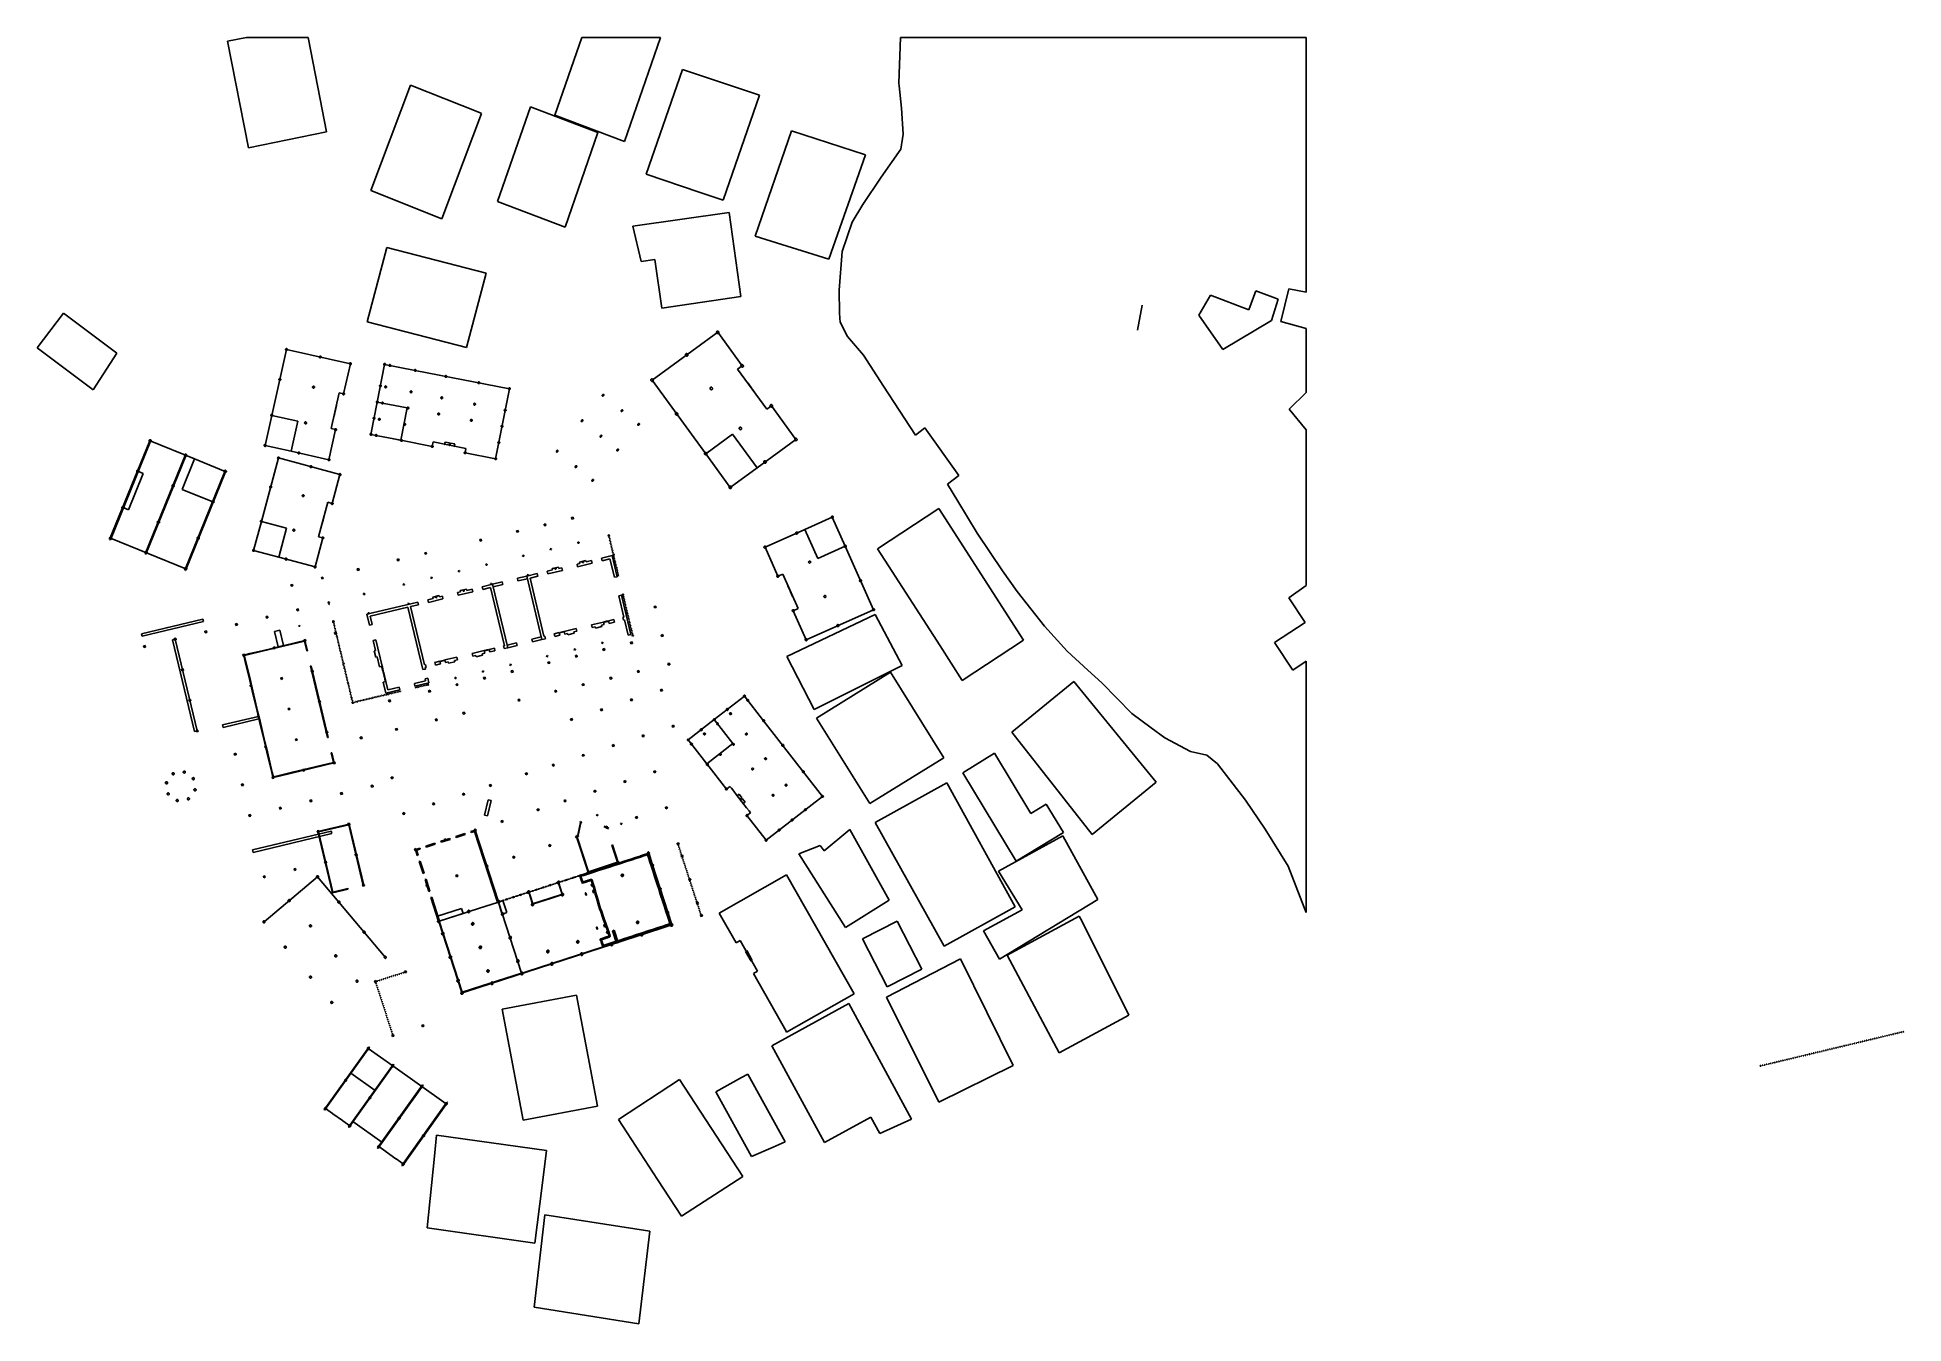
# Model space of a CAD drawing. Extents: x -42864 to 135053, y -26898 to 95700.
import ezdxf

# ---------------------------------------------------------------- set-up
doc = ezdxf.new("R2010")
doc.units = 0
doc.layers.add('SECTIONCUTEDGES', color=7, linetype='CONTINUOUS')

msp = doc.modelspace()

# ---------------------------------------------------------------- linework, layer by layer
at = {"layer": 'SECTIONCUTEDGES'}
for p, q in [((-22932, 95700), (-24734, 95330)), ((-22932, 95700), (-24734, 95330)), ((-24734, 95330), (-22748, 85170)), ((-24734, 95330), (-22748, 85170)), ((-17053, 95700), (-22932, 95700)), ((-17053, 95700), (-22932, 95700)), ((-16123, 90942), (-17053, 95700)), ((-16123, 90942), (-17053, 95700)), ((9031, 95700), (6470, 88279)), ((9031, 95700), (6470, 88279)), ((16447, 95700), (9031, 95700)), ((16447, 95700), (9031, 95700)), ((14253, 89084), (16532, 95670)), ((14253, 89084), (16532, 95670)), ((16532, 95670), (16447, 95700)), ((16532, 95670), (16447, 95700)), ((39436, 95700), (39275, 91345)), ((39436, 95700), (39275, 91345)), ((43127, 95700), (39436, 95700)), ((43127, 95700), (39436, 95700)), ((44230, 95700), (43127, 95700)), ((44230, 95700), (43127, 95700)), ((56440, 95700), (44230, 95700)), ((56440, 95700), (44230, 95700)), ((78093, 95700), (56440, 95700)), ((78093, 95700), (56440, 95700)), ((78093, 87949), (78093, 95700)), ((78093, 87949), (78093, 95700)), ((18647, 92631), (15176, 82654)), ((18647, 92631), (15176, 82654)), ((25976, 90173), (18647, 92631)), ((25976, 90173), (18647, 92631)), ((-15294, 86699), (-16123, 90942)), ((-15294, 86699), (-16123, 90942)), ((-7300, 91134), (-11061, 81103)), ((-7300, 91134), (-11061, 81103)), ((-721, 88530), (-7300, 91134)), ((-721, 88530), (-7300, 91134)), ((39275, 91345), (39291, 91068)), ((39275, 91345), (39291, 91068)), ((39291, 91068), (39510, 88947)), ((39291, 91068), (39510, 88947)), ((4146, 89085), (1016, 80062)), ((4146, 89085), (1016, 80062)), ((10579, 86642), (4146, 89085)), ((10579, 86642), (4146, 89085)), ((13103, 85761), (14253, 89084)), ((13103, 85761), (14253, 89084)), ((22505, 80196), (25976, 90173)), ((22505, 80196), (25976, 90173)), ((-3094, 81603), (-532, 88436)), ((-3094, 81603), (-532, 88436)), ((-532, 88436), (-721, 88530)), ((-532, 88436), (-721, 88530)), ((6470, 88279), (13103, 85761)), ((6470, 88279), (13103, 85761)), ((39510, 88947), (39688, 86475)), ((39510, 88947), (39688, 86475)), ((78093, 87686), (78093, 87949)), ((78093, 87686), (78093, 87949)), ((78093, 84520), (78093, 87686)), ((78093, 84520), (78093, 87686)), ((-22748, 85170), (-15294, 86699)), ((-22748, 85170), (-15294, 86699)), ((7449, 77619), (10579, 86642)), ((7449, 77619), (10579, 86642)), ((29023, 86784), (25556, 76740)), ((29023, 86784), (25556, 76740)), ((32559, 85639), (29023, 86784)), ((32559, 85639), (29023, 86784)), ((36094, 84493), (32559, 85639)), ((36094, 84493), (32559, 85639)), ((39688, 86475), (39445, 85048)), ((39688, 86475), (39445, 85048)), ((32605, 74554), (36094, 84493)), ((32605, 74554), (36094, 84493)), ((39445, 85048), (37590, 82381)), ((39445, 85048), (37590, 82381)), ((78093, 71406), (78093, 84520)), ((78093, 71406), (78093, 84520)), ((15176, 82654), (20328, 80921)), ((15176, 82654), (20328, 80921)), ((37590, 82381), (35838, 79771)), ((37590, 82381), (35838, 79771)), ((-11061, 81103), (-4293, 78405)), ((-11061, 81103), (-4293, 78405)), ((-4293, 78405), (-3094, 81603)), ((-4293, 78405), (-3094, 81603)), ((20328, 80921), (22505, 80196)), ((20328, 80921), (22505, 80196)), ((1016, 80062), (7449, 77619)), ((1016, 80062), (7449, 77619)), ((23091, 79015), (13897, 77693)), ((23091, 79015), (13897, 77693)), ((24212, 70991), (23091, 79015)), ((24212, 70991), (23091, 79015)), ((35838, 79771), (34820, 78091)), ((35838, 79771), (34820, 78091)), ((13897, 77693), (14709, 74338)), ((13897, 77693), (14709, 74338)), ((25556, 76740), (32605, 74554)), ((25556, 76740), (32605, 74554)), ((34820, 78091), (33856, 75285)), ((34820, 78091), (33856, 75285)), ((-9545, 75669), (-11418, 68581)), ((-9545, 75669), (-11418, 68581)), ((-66, 73234), (-9545, 75669)), ((-66, 73234), (-9545, 75669)), ((33856, 75285), (33587, 71605)), ((33856, 75285), (33587, 71605)), ((-1939, 66146), (-66, 73234)), ((-1939, 66146), (-66, 73234)), ((14709, 74338), (15992, 74525)), ((14709, 74338), (15992, 74525)), ((15992, 74525), (16664, 69895)), ((15992, 74525), (16664, 69895)), ((33587, 71605), (33602, 69427)), ((33587, 71605), (33602, 69427)), ((72637, 69739), (73279, 71525)), ((72637, 69739), (73279, 71525)), ((73279, 71525), (75428, 70753)), ((73279, 71525), (75428, 70753)), ((75685, 68607), (76442, 71745)), ((75685, 68607), (76442, 71745)), ((76442, 71745), (78093, 71406)), ((76442, 71745), (78093, 71406)), ((-40373, 69412), (-42864, 66095)), ((-40373, 69412), (-42864, 66095)), ((-35278, 65585), (-40373, 69412)), ((-35278, 65585), (-40373, 69412)), ((16664, 69895), (24212, 70991)), ((16664, 69895), (24212, 70991)), ((33602, 69427), (33623, 68935)), ((33602, 69427), (33623, 68935)), ((62446, 70180), (62003, 67781)), ((62446, 70180), (62003, 67781)), ((67874, 69216), (68975, 71140)), ((67874, 69216), (68975, 71140)), ((68975, 71140), (72637, 69739)), ((68975, 71140), (72637, 69739)), ((75428, 70753), (74800, 68709)), ((75428, 70753), (74800, 68709)), ((-11418, 68581), (-1939, 66146)), ((-11418, 68581), (-1939, 66146)), ((21878, 67615), (21885, 67645)), ((21879, 67584), (21878, 67615)), ((21885, 67645), (21899, 67671)), ((21899, 67671), (21919, 67691)), ((21919, 67691), (21945, 67704)), ((21945, 67704), (21974, 67710)), ((21974, 67710), (22004, 67707)), ((22004, 67707), (22034, 67697)), ((22034, 67697), (22061, 67679)), ((22061, 67679), (22083, 67655)), ((22083, 67655), (22099, 67626)), ((22099, 67626), (22108, 67595)), ((33623, 68935), (33654, 68568)), ((33623, 68935), (33654, 68568)), ((33654, 68568), (34380, 67180)), ((33654, 68568), (34380, 67180)), ((70137, 65959), (67874, 69216)), ((70137, 65959), (67874, 69216)), ((74800, 68709), (70137, 65959)), ((74800, 68709), (70137, 65959)), ((78093, 67965), (75685, 68607)), ((78093, 67965), (75685, 68607)), ((78093, 61863), (78093, 67965)), ((78093, 61863), (78093, 67965)), ((-42864, 66095), (-37551, 62104)), ((-42864, 66095), (-37551, 62104)), ((-20511, 59670), (-19108, 65948)), ((-19197, 65943), (-19195, 65967)), ((-19193, 65919), (-19197, 65943)), ((-19195, 65967), (-19187, 65990)), ((-19184, 65897), (-19193, 65919)), ((-19187, 65990), (-19173, 66010)), ((-19169, 65879), (-19184, 65897)), ((-19173, 66010), (-19155, 66026)), ((-19150, 65865), (-19169, 65879)), ((-19155, 66026), (-19134, 66036)), ((-19128, 65857), (-19150, 65865)), ((-19134, 66036), (-19111, 66041)), ((-19105, 65855), (-19128, 65857)), ((-19111, 66041), (-19088, 66039)), ((-19108, 65948), (-13024, 64588)), ((-19082, 65859), (-19105, 65855)), ((-19088, 66039), (-19066, 66031)), ((-19061, 65870), (-19082, 65859)), ((-19066, 66031), (-19047, 66017)), ((-19043, 65886), (-19061, 65870)), ((-19047, 66017), (-19032, 65999)), ((-19029, 65906), (-19043, 65886)), ((-19032, 65999), (-19022, 65977)), ((-19021, 65929), (-19029, 65906)), ((-19022, 65977), (-19019, 65953)), ((-19019, 65953), (-19021, 65929)), ((15738, 63024), (21993, 67589)), ((21888, 67553), (21879, 67584)), ((21904, 67524), (21888, 67553)), ((21926, 67500), (21904, 67524)), ((21953, 67482), (21926, 67500)), ((21983, 67471), (21953, 67482)), ((22013, 67469), (21983, 67471)), ((21993, 67589), (24330, 64388)), ((22042, 67474), (22013, 67469)), ((22068, 67488), (22042, 67474)), ((22088, 67508), (22068, 67488)), ((22102, 67534), (22088, 67508)), ((22109, 67564), (22102, 67534)), ((22108, 67595), (22109, 67564)), ((34380, 67180), (35882, 65419)), ((34380, 67180), (35882, 65419)), ((-37551, 62104), (-35278, 65585)), ((-37551, 62104), (-35278, 65585)), ((-15981, 65224), (-15979, 65249)), ((-15977, 65200), (-15981, 65224)), ((-15979, 65249), (-15971, 65271)), ((-15968, 65178), (-15977, 65200)), ((-15971, 65271), (-15957, 65291)), ((-15953, 65160), (-15968, 65178)), ((-15957, 65291), (-15939, 65307)), ((-15934, 65146), (-15953, 65160)), ((-15939, 65307), (-15918, 65318)), ((-15912, 65138), (-15934, 65146)), ((-15918, 65318), (-15895, 65322)), ((-15889, 65136), (-15912, 65138)), ((-15895, 65322), (-15872, 65320)), ((-15866, 65141), (-15889, 65136)), ((-15872, 65320), (-15850, 65312)), ((-15845, 65151), (-15866, 65141)), ((-15850, 65312), (-15831, 65298)), ((-15827, 65167), (-15845, 65151)), ((-15831, 65298), (-15816, 65280)), ((-15813, 65187), (-15827, 65167)), ((-15816, 65280), (-15807, 65258)), ((-15805, 65210), (-15813, 65187)), ((-15807, 65258), (-15803, 65234)), ((-15803, 65234), (-15805, 65210)), ((-13024, 64588), (-13664, 61722)), ((-13113, 64583), (-13111, 64607)), ((-13109, 64559), (-13113, 64583)), ((-13111, 64607), (-13103, 64630)), ((-13100, 64537), (-13109, 64559)), ((-13103, 64630), (-13089, 64650)), ((-13085, 64519), (-13100, 64537)), ((-13089, 64650), (-13071, 64666)), ((-13066, 64505), (-13085, 64519)), ((-13071, 64666), (-13050, 64676)), ((-13044, 64497), (-13066, 64505)), ((-13050, 64676), (-13027, 64681)), ((-13021, 64495), (-13044, 64497)), ((-13027, 64681), (-13004, 64679)), ((-12998, 64499), (-13021, 64495)), ((-13004, 64679), (-12982, 64671)), ((-12977, 64510), (-12998, 64499)), ((-12982, 64671), (-12963, 64657)), ((-12959, 64526), (-12977, 64510)), ((-12963, 64657), (-12948, 64639)), ((-12945, 64546), (-12959, 64526)), ((-12948, 64639), (-12938, 64617)), ((-12937, 64568), (-12945, 64546)), ((-12938, 64617), (-12935, 64593)), ((-12935, 64593), (-12937, 64568)), ((-10457, 60943), (-9756, 64530)), ((-9841, 64525), (-9839, 64547)), ((-9836, 64503), (-9841, 64525)), ((-9839, 64547), (-9832, 64568)), ((-9826, 64483), (-9836, 64503)), ((-9832, 64568), (-9820, 64586)), ((-9812, 64466), (-9826, 64483)), ((-9820, 64586), (-9803, 64601)), ((-9793, 64454), (-9812, 64466)), ((-9803, 64601), (-9783, 64611)), ((-9772, 64447), (-9793, 64454)), ((-9783, 64611), (-9762, 64615)), ((-9750, 64446), (-9772, 64447)), ((-9762, 64615), (-9740, 64614)), ((-9756, 64530), (-6836, 63960)), ((-9728, 64450), (-9750, 64446)), ((-9740, 64614), (-9719, 64607)), ((-9708, 64460), (-9728, 64450)), ((-9719, 64607), (-9700, 64594)), ((-9692, 64475), (-9708, 64460)), ((-9700, 64594), (-9685, 64578)), ((-9679, 64493), (-9692, 64475)), ((-9685, 64578), (-9675, 64558)), ((-9672, 64514), (-9679, 64493)), ((-9675, 64558), (-9671, 64536)), ((-9671, 64536), (-9672, 64514)), ((-9340, 64427), (-9339, 64449)), ((-9336, 64405), (-9340, 64427)), ((-9339, 64449), (-9332, 64470)), ((-9326, 64385), (-9336, 64405)), ((-9332, 64470), (-9319, 64488)), ((-9311, 64368), (-9326, 64385)), ((-9319, 64488), (-9303, 64503)), ((-9293, 64356), (-9311, 64368)), ((-9303, 64503), (-9283, 64513)), ((-9272, 64349), (-9293, 64356)), ((-9283, 64513), (-9261, 64517)), ((-9249, 64348), (-9272, 64349)), ((-9261, 64517), (-9239, 64516)), ((-9228, 64352), (-9249, 64348)), ((-9239, 64516), (-9218, 64509)), ((-9208, 64362), (-9228, 64352)), ((-9218, 64509), (-9199, 64497)), ((-9191, 64377), (-9208, 64362)), ((-9199, 64497), (-9185, 64480)), ((-9179, 64395), (-9191, 64377)), ((-9185, 64480), (-9175, 64460)), ((-9172, 64416), (-9179, 64395)), ((-9175, 64460), (-9171, 64438)), ((-9171, 64438), (-9172, 64416)), ((18929, 65463), (18936, 65493)), ((18930, 65432), (18929, 65463)), ((18939, 65401), (18930, 65432)), ((18936, 65493), (18950, 65519)), ((18955, 65372), (18939, 65401)), ((18950, 65519), (18970, 65539)), ((18978, 65348), (18955, 65372)), ((18970, 65539), (18996, 65552)), ((19004, 65330), (18978, 65348)), ((18996, 65552), (19025, 65558)), ((19034, 65319), (19004, 65330)), ((19025, 65558), (19055, 65555)), ((19064, 65317), (19034, 65319)), ((19055, 65555), (19085, 65545)), ((19093, 65322), (19064, 65317)), ((19085, 65545), (19112, 65527)), ((19119, 65336), (19093, 65322)), ((19112, 65527), (19134, 65502)), ((19139, 65356), (19119, 65336)), ((19134, 65502), (19150, 65474)), ((19154, 65382), (19139, 65356)), ((19150, 65474), (19159, 65443)), ((19160, 65411), (19154, 65382)), ((19159, 65443), (19160, 65411)), ((24330, 64388), (23883, 64062)), ((23883, 64062), (26665, 60251)), ((24214, 64414), (24221, 64443)), ((24215, 64382), (24214, 64414)), ((24224, 64351), (24215, 64382)), ((24221, 64443), (24235, 64469)), ((24241, 64323), (24224, 64351)), ((24235, 64469), (24256, 64490)), ((24263, 64299), (24241, 64323)), ((24256, 64490), (24281, 64503)), ((24290, 64281), (24263, 64299)), ((24281, 64503), (24310, 64509)), ((24319, 64270), (24290, 64281)), ((24310, 64509), (24341, 64506)), ((24349, 64267), (24319, 64270)), ((24341, 64506), (24370, 64495)), ((24378, 64273), (24349, 64267)), ((24370, 64495), (24397, 64477)), ((24404, 64286), (24378, 64273)), ((24397, 64477), (24419, 64453)), ((24425, 64307), (24404, 64286)), ((24419, 64453), (24435, 64425)), ((24439, 64333), (24425, 64307)), ((24435, 64425), (24444, 64394)), ((24445, 64362), (24439, 64333)), ((24444, 64394), (24445, 64362)), ((35882, 65419), (37813, 62449)), ((35882, 65419), (37813, 62449)), ((-19838, 63077), (-19835, 63102)), ((-19834, 63053), (-19838, 63077)), ((-19835, 63102), (-19827, 63124)), ((-19824, 63032), (-19834, 63053)), ((-19827, 63124), (-19814, 63144)), ((-19810, 63013), (-19824, 63032)), ((-19814, 63144), (-19796, 63160)), ((-19791, 62999), (-19810, 63013)), ((-19796, 63160), (-19774, 63171)), ((-19769, 62991), (-19791, 62999)), ((-19774, 63171), (-19751, 63175)), ((-19746, 62989), (-19769, 62991)), ((-19751, 63175), (-19728, 63173)), ((-19723, 62994), (-19746, 62989)), ((-19728, 63173), (-19706, 63165)), ((-19701, 63004), (-19723, 62994)), ((-19706, 63165), (-19687, 63151)), ((-19683, 63020), (-19701, 63004)), ((-19687, 63151), (-19673, 63133)), ((-19670, 63040), (-19683, 63020)), ((-19673, 63133), (-19663, 63111)), ((-19662, 63063), (-19670, 63040)), ((-19663, 63111), (-19659, 63087)), ((-19659, 63087), (-19662, 63063)), ((-16622, 62359), (-16620, 62383)), ((-16618, 62335), (-16622, 62359)), ((-16620, 62383), (-16611, 62406)), ((-16609, 62313), (-16618, 62335)), ((-16611, 62406), (-16598, 62426)), ((-16594, 62294), (-16609, 62313)), ((-16598, 62426), (-16580, 62441)), ((-16575, 62280), (-16594, 62294)), ((-16580, 62441), (-16559, 62452)), ((-16553, 62272), (-16575, 62280)), ((-16559, 62452), (-16536, 62456)), ((-16530, 62270), (-16553, 62272)), ((-16536, 62456), (-16512, 62454)), ((-16507, 62275), (-16530, 62270)), ((-16512, 62454), (-16491, 62446)), ((-16486, 62285), (-16507, 62275)), ((-16491, 62446), (-16472, 62432)), ((-16468, 62301), (-16486, 62285)), ((-16472, 62432), (-16457, 62414)), ((-16454, 62321), (-16468, 62301)), ((-16457, 62414), (-16447, 62392)), ((-16446, 62344), (-16454, 62321)), ((-16447, 62392), (-16443, 62368)), ((-16443, 62368), (-16446, 62344)), ((-10240, 62481), (-10239, 62503)), ((-10236, 62459), (-10240, 62481)), ((-10239, 62503), (-10231, 62524)), ((-10226, 62439), (-10236, 62459)), ((-10231, 62524), (-10219, 62542)), ((-10211, 62422), (-10226, 62439)), ((-10219, 62542), (-10203, 62557)), ((-10192, 62410), (-10211, 62422)), ((-10203, 62557), (-10183, 62567)), ((-10171, 62403), (-10192, 62410)), ((-10183, 62567), (-10161, 62571)), ((-10149, 62402), (-10171, 62403)), ((-10161, 62571), (-10139, 62570)), ((-10128, 62406), (-10149, 62402)), ((-10139, 62570), (-10118, 62563)), ((-10108, 62416), (-10128, 62406)), ((-10118, 62563), (-10099, 62551)), ((-10091, 62431), (-10108, 62416)), ((-10099, 62551), (-10085, 62534)), ((-10079, 62449), (-10091, 62431)), ((-10085, 62534), (-10075, 62514)), ((-10072, 62470), (-10079, 62449)), ((-10075, 62514), (-10070, 62492)), ((-10070, 62492), (-10072, 62470)), ((-9739, 62383), (-9738, 62405)), ((-9735, 62361), (-9739, 62383)), ((-9738, 62405), (-9731, 62426)), ((-9725, 62341), (-9735, 62361)), ((-9731, 62426), (-9719, 62445)), ((-9710, 62325), (-9725, 62341)), ((-9719, 62445), (-9702, 62459)), ((-9692, 62312), (-9710, 62325)), ((-9702, 62459), (-9682, 62469)), ((-9671, 62305), (-9692, 62312)), ((-9682, 62469), (-9660, 62474)), ((-9649, 62304), (-9671, 62305)), ((-9660, 62474), (-9638, 62472)), ((-9627, 62308), (-9649, 62304)), ((-9638, 62472), (-9617, 62465)), ((-9607, 62318), (-9627, 62308)), ((-9617, 62465), (-9599, 62453)), ((-9591, 62333), (-9607, 62318)), ((-9599, 62453), (-9584, 62436)), ((-9578, 62351), (-9591, 62333)), ((-9584, 62436), (-9574, 62416)), ((-9571, 62372), (-9578, 62351)), ((-9574, 62416), (-9570, 62395)), ((-9570, 62395), (-9571, 62372)), ((-6921, 63954), (-6919, 63976)), ((-6921, 63954), (-6919, 63976)), ((-6916, 63932), (-6921, 63954)), ((-6916, 63932), (-6921, 63954)), ((-6919, 63976), (-6912, 63997)), ((-6919, 63976), (-6912, 63997)), ((-6907, 63912), (-6916, 63932)), ((-6907, 63912), (-6916, 63932)), ((-6912, 63997), (-6900, 64016)), ((-6912, 63997), (-6900, 64016)), ((-6892, 63896), (-6907, 63912)), ((-6892, 63896), (-6907, 63912)), ((-6900, 64016), (-6884, 64030)), ((-6900, 64016), (-6884, 64030)), ((-6873, 63884), (-6892, 63896)), ((-6873, 63884), (-6892, 63896)), ((-6884, 64030), (-6864, 64040)), ((-6884, 64030), (-6864, 64040)), ((-6852, 63877), (-6873, 63884)), ((-6852, 63877), (-6873, 63884)), ((-6864, 64040), (-6842, 64045)), ((-6864, 64040), (-6842, 64045)), ((-6830, 63875), (-6852, 63877)), ((-6830, 63875), (-6852, 63877)), ((-6842, 64045), (-6820, 64043)), ((-6842, 64045), (-6820, 64043)), ((-6836, 63960), (2132, 62208)), ((-6808, 63880), (-6830, 63875)), ((-6808, 63880), (-6830, 63875)), ((-6820, 64043), (-6799, 64036)), ((-6820, 64043), (-6799, 64036)), ((-6789, 63889), (-6808, 63880)), ((-6789, 63889), (-6808, 63880)), ((-6799, 64036), (-6780, 64024)), ((-6799, 64036), (-6780, 64024)), ((-6772, 63904), (-6789, 63889)), ((-6772, 63904), (-6789, 63889)), ((-6780, 64024), (-6766, 64007)), ((-6780, 64024), (-6766, 64007)), ((-6760, 63923), (-6772, 63904)), ((-6760, 63923), (-6772, 63904)), ((-6766, 64007), (-6756, 63988)), ((-6766, 64007), (-6756, 63988)), ((-6753, 63944), (-6760, 63923)), ((-6753, 63944), (-6760, 63923)), ((-6756, 63988), (-6751, 63966)), ((-6756, 63988), (-6751, 63966)), ((-6751, 63966), (-6753, 63944)), ((-6751, 63966), (-6753, 63944)), ((-4001, 63384), (-4000, 63406)), ((-3997, 63362), (-4001, 63384)), ((-4000, 63406), (-3993, 63427)), ((-3987, 63342), (-3997, 63362)), ((-3993, 63427), (-3980, 63445)), ((-3972, 63325), (-3987, 63342)), ((-3980, 63445), (-3964, 63460)), ((-3954, 63313), (-3972, 63325)), ((-3964, 63460), (-3944, 63470)), ((-3933, 63306), (-3954, 63313)), ((-3944, 63470), (-3922, 63474)), ((-3910, 63305), (-3933, 63306)), ((-3922, 63474), (-3900, 63473)), ((-3889, 63309), (-3910, 63305)), ((-3900, 63473), (-3879, 63466)), ((-3869, 63319), (-3889, 63309)), ((-3879, 63466), (-3860, 63454)), ((-3852, 63334), (-3869, 63319)), ((-3860, 63454), (-3846, 63437)), ((-3840, 63352), (-3852, 63334)), ((-3846, 63437), (-3836, 63417)), ((-3833, 63373), (-3840, 63352)), ((-3836, 63417), (-3831, 63395)), ((-3831, 63395), (-3833, 63373)), ((-873, 62773), (-871, 62795)), ((-868, 62751), (-873, 62773)), ((-871, 62795), (-864, 62816)), ((-858, 62731), (-868, 62751)), ((-864, 62816), (-852, 62834)), ((-844, 62714), (-858, 62731)), ((-852, 62834), (-835, 62849)), ((-825, 62702), (-844, 62714)), ((-835, 62849), (-815, 62859)), ((-804, 62695), (-825, 62702)), ((-815, 62859), (-794, 62863)), ((-782, 62694), (-804, 62695)), ((-794, 62863), (-772, 62862)), ((-760, 62698), (-782, 62694)), ((-772, 62862), (-751, 62855)), ((-740, 62708), (-760, 62698)), ((-751, 62855), (-732, 62842)), ((-724, 62723), (-740, 62708)), ((-732, 62842), (-717, 62826)), ((-712, 62741), (-724, 62723)), ((-717, 62826), (-707, 62806)), ((-704, 62762), (-712, 62741)), ((-707, 62806), (-703, 62784)), ((-703, 62784), (-704, 62762)), ((2068, 62264), (2084, 62278)), ((2084, 62278), (2104, 62288)), ((2104, 62288), (2126, 62293)), ((2126, 62293), (2148, 62291)), ((2148, 62291), (2169, 62284)), ((2169, 62284), (2188, 62272)), ((2188, 62272), (2202, 62255)), ((15623, 63050), (15630, 63080)), ((15624, 63019), (15623, 63050)), ((15633, 62988), (15624, 63019)), ((15630, 63080), (15644, 63106)), ((15649, 62959), (15633, 62988)), ((15644, 63106), (15664, 63126)), ((15671, 62935), (15649, 62959)), ((15664, 63126), (15690, 63139)), ((15698, 62917), (15671, 62935)), ((15690, 63139), (15719, 63145)), ((15728, 62906), (15698, 62917)), ((15719, 63145), (15749, 63142)), ((15758, 62904), (15728, 62906)), ((20856, 56012), (15738, 63024)), ((15749, 63142), (15779, 63132)), ((15787, 62909), (15758, 62904)), ((15779, 63132), (15806, 63114)), ((15813, 62923), (15787, 62909)), ((15806, 63114), (15828, 63089)), ((15833, 62943), (15813, 62923)), ((15828, 63089), (15844, 63061)), ((15847, 62969), (15833, 62943)), ((15844, 63061), (15853, 63030)), ((15854, 62998), (15847, 62969)), ((15853, 63030), (15854, 62998)), ((21265, 62262), (21272, 62291)), ((21272, 62291), (21286, 62317)), ((21286, 62317), (21307, 62338)), ((21307, 62338), (21333, 62351)), ((21333, 62351), (21362, 62357)), ((21362, 62357), (21392, 62354)), ((21392, 62354), (21421, 62343)), ((21421, 62343), (21448, 62325)), ((21448, 62325), (21470, 62301)), ((21470, 62301), (21487, 62273)), ((21487, 62273), (21496, 62242)), ((24847, 62779), (24884, 62728)), ((24884, 62728), (25255, 62220)), ((37813, 62449), (40848, 57784)), ((37813, 62449), (40848, 57784)), ((-14099, 61819), (-14862, 58408)), ((-14351, 60610), (-14453, 60155)), ((-14341, 60655), (-14351, 60610)), ((-13664, 61722), (-14099, 61819)), ((-13754, 61717), (-13751, 61742)), ((-13750, 61693), (-13754, 61717)), ((-13751, 61742), (-13743, 61764)), ((-13740, 61672), (-13750, 61693)), ((-13743, 61764), (-13730, 61784)), ((-13726, 61653), (-13740, 61672)), ((-13730, 61784), (-13712, 61800)), ((-13707, 61639), (-13726, 61653)), ((-13712, 61800), (-13690, 61811)), ((-13685, 61631), (-13707, 61639)), ((-13690, 61811), (-13667, 61815)), ((-13662, 61629), (-13685, 61631)), ((-13667, 61815), (-13644, 61813)), ((-13639, 61634), (-13662, 61629)), ((-13644, 61813), (-13622, 61805)), ((-13617, 61644), (-13639, 61634)), ((-13622, 61805), (-13603, 61791)), ((-13599, 61660), (-13617, 61644)), ((-13603, 61791), (-13589, 61773)), ((-13586, 61680), (-13599, 61660)), ((-13589, 61773), (-13579, 61751)), ((-13578, 61703), (-13586, 61680)), ((-13579, 61751), (-13575, 61727)), ((-13575, 61727), (-13578, 61703)), ((-11060, 57857), (-10457, 60943)), ((-10541, 60937), (-10540, 60959)), ((-10537, 60916), (-10541, 60937)), ((-10540, 60959), (-10533, 60981)), ((-10527, 60896), (-10537, 60916)), ((-10533, 60981), (-10521, 60999)), ((-10512, 60879), (-10527, 60896)), ((-10521, 60999), (-10504, 61014)), ((-10494, 60867), (-10512, 60879)), ((-10504, 61014), (-10484, 61024)), ((-10473, 60860), (-10494, 60867)), ((-10484, 61024), (-10462, 61028)), ((-10451, 60858), (-10473, 60860)), ((-10462, 61028), (-10440, 61027)), ((-7620, 60389), (-10457, 60943)), ((-10429, 60863), (-10451, 60858)), ((-10440, 61027), (-10419, 61020)), ((-10409, 60873), (-10429, 60863)), ((-10419, 61020), (-10401, 61007)), ((-10393, 60887), (-10409, 60873)), ((-10401, 61007), (-10386, 60991)), ((-10380, 60906), (-10393, 60887)), ((-10386, 60991), (-10376, 60971)), ((-10373, 60927), (-10380, 60906)), ((-10376, 60971), (-10372, 60949)), ((-10372, 60949), (-10373, 60927)), ((-10041, 60840), (-10040, 60862)), ((-10037, 60818), (-10041, 60840)), ((-10040, 60862), (-10032, 60883)), ((-10027, 60798), (-10037, 60818)), ((-10032, 60883), (-10020, 60901)), ((-10012, 60781), (-10027, 60798)), ((-10020, 60901), (-10004, 60916)), ((-9993, 60769), (-10012, 60781)), ((-10004, 60916), (-9984, 60926)), ((-9972, 60762), (-9993, 60769)), ((-9984, 60926), (-9962, 60930)), ((-9950, 60761), (-9972, 60762)), ((-9962, 60930), (-9940, 60929)), ((-9929, 60765), (-9950, 60761)), ((-9940, 60929), (-9919, 60922)), ((-9909, 60775), (-9929, 60765)), ((-9919, 60922), (-9900, 60909)), ((-9892, 60790), (-9909, 60775)), ((-9900, 60909), (-9886, 60893)), ((-9880, 60808), (-9892, 60790)), ((-9886, 60893), (-9876, 60873)), ((-9873, 60829), (-9880, 60808)), ((-9876, 60873), (-9871, 60851)), ((-9871, 60851), (-9873, 60829)), ((-7320, 61910), (-7319, 61932)), ((-7320, 61910), (-7319, 61932)), ((-7316, 61888), (-7320, 61910)), ((-7316, 61888), (-7320, 61910)), ((-7319, 61932), (-7312, 61953)), ((-7319, 61932), (-7312, 61953)), ((-7306, 61869), (-7316, 61888)), ((-7306, 61869), (-7316, 61888)), ((-7312, 61953), (-7299, 61972)), ((-7312, 61953), (-7299, 61972)), ((-7291, 61852), (-7306, 61869)), ((-7291, 61852), (-7306, 61869)), ((-7299, 61972), (-7283, 61987)), ((-7299, 61972), (-7283, 61987)), ((-7273, 61840), (-7291, 61852)), ((-7273, 61840), (-7291, 61852)), ((-7283, 61987), (-7263, 61996)), ((-7283, 61987), (-7263, 61996)), ((-7252, 61833), (-7273, 61840)), ((-7252, 61833), (-7273, 61840)), ((-7263, 61996), (-7241, 62001)), ((-7263, 61996), (-7241, 62001)), ((-7229, 61831), (-7252, 61833)), ((-7229, 61831), (-7252, 61833)), ((-7241, 62001), (-7219, 61999)), ((-7241, 62001), (-7219, 61999)), ((-7208, 61836), (-7229, 61831)), ((-7208, 61836), (-7229, 61831)), ((-7219, 61999), (-7198, 61992)), ((-7219, 61999), (-7198, 61992)), ((-7188, 61846), (-7208, 61836)), ((-7188, 61846), (-7208, 61836)), ((-7198, 61992), (-7180, 61980)), ((-7198, 61992), (-7180, 61980)), ((-7171, 61860), (-7188, 61846)), ((-7171, 61860), (-7188, 61846)), ((-7180, 61980), (-7165, 61964)), ((-7180, 61980), (-7165, 61964)), ((-7159, 61879), (-7171, 61860)), ((-7159, 61879), (-7171, 61860)), ((-7165, 61964), (-7155, 61944)), ((-7165, 61964), (-7155, 61944)), ((-7152, 61900), (-7159, 61879)), ((-7152, 61900), (-7159, 61879)), ((-7155, 61944), (-7151, 61922)), ((-7155, 61944), (-7151, 61922)), ((-7151, 61922), (-7152, 61900)), ((-7151, 61922), (-7152, 61900)), ((-4400, 61340), (-4399, 61362)), ((-4396, 61318), (-4400, 61340)), ((-4399, 61362), (-4392, 61383)), ((-4386, 61298), (-4396, 61318)), ((-4392, 61383), (-4380, 61401)), ((-4371, 61282), (-4386, 61298)), ((-4380, 61401), (-4363, 61416)), ((-4353, 61269), (-4371, 61282)), ((-4363, 61416), (-4343, 61426)), ((-4332, 61262), (-4353, 61269)), ((-4343, 61426), (-4321, 61430)), ((-4310, 61261), (-4332, 61262)), ((-4321, 61430), (-4299, 61429)), ((-4288, 61265), (-4310, 61261)), ((-4299, 61429), (-4278, 61422)), ((-4268, 61275), (-4288, 61265)), ((-4278, 61422), (-4260, 61410)), ((-4251, 61290), (-4268, 61275)), ((-4260, 61410), (-4245, 61393)), ((-4239, 61308), (-4251, 61290)), ((-4245, 61393), (-4235, 61373)), ((-4232, 61329), (-4239, 61308)), ((-4235, 61373), (-4231, 61352)), ((-4231, 61352), (-4232, 61329)), ((-1272, 60729), (-1271, 60751)), ((-1268, 60707), (-1272, 60729)), ((-1271, 60751), (-1264, 60772)), ((-1258, 60687), (-1268, 60707)), ((-1264, 60772), (-1251, 60790)), ((-1243, 60670), (-1258, 60687)), ((-1251, 60790), (-1235, 60805)), ((-1225, 60658), (-1243, 60670)), ((-1235, 60805), (-1215, 60815)), ((-1203, 60651), (-1225, 60658)), ((-1215, 60815), (-1193, 60819)), ((-1181, 60650), (-1203, 60651)), ((-1193, 60819), (-1171, 60818)), ((-1160, 60654), (-1181, 60650)), ((-1171, 60818), (-1150, 60811)), ((-1140, 60664), (-1160, 60654)), ((-1150, 60811), (-1131, 60799)), ((-1123, 60679), (-1140, 60664)), ((-1131, 60799), (-1117, 60782)), ((-1111, 60697), (-1123, 60679)), ((-1117, 60782), (-1107, 60762)), ((-1104, 60718), (-1111, 60697)), ((-1107, 60762), (-1102, 60740)), ((-1102, 60740), (-1104, 60718)), ((2132, 62208), (828, 55534)), ((2047, 62202), (2049, 62224)), ((2052, 62180), (2047, 62202)), ((2049, 62224), (2056, 62245)), ((2061, 62160), (2052, 62180)), ((2056, 62245), (2068, 62264)), ((2076, 62144), (2061, 62160)), ((2095, 62132), (2076, 62144)), ((2116, 62125), (2095, 62132)), ((2138, 62123), (2116, 62125)), ((2160, 62128), (2138, 62123)), ((2179, 62137), (2160, 62128)), ((2196, 62152), (2179, 62137)), ((2208, 62171), (2196, 62152)), ((2202, 62255), (2212, 62236)), ((2215, 62192), (2208, 62171)), ((2212, 62236), (2217, 62214)), ((2217, 62214), (2215, 62192)), ((10988, 61543), (10989, 61564)), ((10994, 61526), (10988, 61543)), ((10989, 61564), (10994, 61586)), ((10994, 61586), (11004, 61609)), ((11004, 61513), (10994, 61526)), ((11004, 61609), (11019, 61630)), ((11019, 61505), (11004, 61513)), ((11019, 61630), (11037, 61649)), ((11037, 61504), (11019, 61505)), ((11037, 61649), (11057, 61663)), ((11057, 61508), (11037, 61504)), ((11057, 61663), (11078, 61673)), ((11078, 61517), (11057, 61508)), ((11078, 61673), (11098, 61677)), ((11098, 61532), (11078, 61517)), ((11098, 61677), (11116, 61675)), ((11116, 61551), (11098, 61532)), ((11116, 61675), (11131, 61668)), ((11131, 61572), (11116, 61551)), ((11131, 61668), (11141, 61655)), ((11141, 61595), (11131, 61572)), ((11141, 61655), (11147, 61637)), ((11147, 61617), (11141, 61595)), ((11147, 61637), (11147, 61617)), ((21267, 62230), (21265, 62262)), ((21276, 62199), (21267, 62230)), ((21292, 62171), (21276, 62199)), ((21314, 62147), (21292, 62171)), ((21341, 62129), (21314, 62147)), ((21370, 62118), (21341, 62129)), ((21401, 62115), (21370, 62118)), ((21430, 62121), (21401, 62115)), ((21455, 62134), (21430, 62121)), ((21476, 62155), (21455, 62134)), ((21490, 62181), (21476, 62155)), ((21497, 62210), (21490, 62181)), ((21496, 62242), (21497, 62210)), ((25255, 62220), (25292, 62170)), ((25292, 62170), (25329, 62119)), ((25329, 62119), (25700, 61611)), ((25700, 61611), (25737, 61560)), ((26665, 60251), (27111, 60577)), ((26996, 60603), (27002, 60632)), ((26997, 60571), (26996, 60603)), ((27006, 60540), (26997, 60571)), ((27002, 60632), (27017, 60658)), ((27022, 60512), (27006, 60540)), ((27017, 60658), (27037, 60679)), ((27044, 60488), (27022, 60512)), ((27037, 60679), (27063, 60692)), ((27063, 60692), (27092, 60698)), ((27092, 60698), (27122, 60695)), ((27111, 60577), (29448, 57376)), ((27122, 60695), (27152, 60684)), ((27152, 60684), (27178, 60666)), ((27178, 60666), (27201, 60642)), ((27206, 60496), (27186, 60475)), ((27201, 60642), (27217, 60614)), ((27220, 60522), (27206, 60496)), ((27217, 60614), (27226, 60583)), ((27227, 60551), (27220, 60522)), ((27226, 60583), (27227, 60551)), ((76471, 60265), (78093, 61863)), ((76471, 60265), (78093, 61863)), ((-21152, 56805), (-20511, 59670)), ((-20600, 59666), (-20598, 59690)), ((-20597, 59642), (-20600, 59666)), ((-20598, 59690), (-20590, 59713)), ((-20587, 59620), (-20597, 59642)), ((-20590, 59713), (-20576, 59733)), ((-20572, 59601), (-20587, 59620)), ((-20576, 59733), (-20558, 59749)), ((-20553, 59588), (-20572, 59601)), ((-20558, 59749), (-20537, 59759)), ((-20531, 59580), (-20553, 59588)), ((-20537, 59759), (-20514, 59763)), ((-20508, 59578), (-20531, 59580)), ((-20514, 59763), (-20491, 59761)), ((-18025, 59115), (-20511, 59670)), ((-20485, 59582), (-20508, 59578)), ((-20491, 59761), (-20469, 59753)), ((-20464, 59592), (-20485, 59582)), ((-20469, 59753), (-20450, 59740)), ((-20446, 59608), (-20464, 59592)), ((-20450, 59740), (-20435, 59721)), ((-20432, 59628), (-20446, 59608)), ((-20435, 59721), (-20426, 59699)), ((-20424, 59651), (-20432, 59628)), ((-20426, 59699), (-20422, 59675)), ((-20422, 59675), (-20424, 59651)), ((-18666, 56249), (-18025, 59115)), ((-17385, 58947), (-17382, 58971)), ((-17381, 58923), (-17385, 58947)), ((-17382, 58971), (-17374, 58994)), ((-17371, 58901), (-17381, 58923)), ((-17374, 58994), (-17360, 59014)), ((-17356, 58883), (-17371, 58901)), ((-17360, 59014), (-17342, 59030)), ((-17337, 58869), (-17356, 58883)), ((-17342, 59030), (-17321, 59040)), ((-17316, 58861), (-17337, 58869)), ((-17321, 59040), (-17298, 59045)), ((-17292, 58859), (-17316, 58861)), ((-17298, 59045), (-17275, 59043)), ((-17269, 58863), (-17292, 58859)), ((-17275, 59043), (-17253, 59034)), ((-17248, 58874), (-17269, 58863)), ((-17253, 59034), (-17234, 59021)), ((-17230, 58889), (-17248, 58874)), ((-17234, 59021), (-17219, 59002)), ((-17217, 58909), (-17230, 58889)), ((-17219, 59002), (-17210, 58980)), ((-17208, 58932), (-17217, 58909)), ((-17210, 58980), (-17206, 58956)), ((-17206, 58956), (-17208, 58932)), ((-14575, 59609), (-14585, 59564)), ((-14473, 60064), (-14575, 59609)), ((-14463, 60110), (-14473, 60064)), ((-14453, 60155), (-14463, 60110)), ((-10843, 59394), (-10842, 59416)), ((-10839, 59372), (-10843, 59394)), ((-10842, 59416), (-10835, 59437)), ((-10829, 59352), (-10839, 59372)), ((-10835, 59437), (-10822, 59456)), ((-10814, 59336), (-10829, 59352)), ((-10822, 59456), (-10806, 59470)), ((-10795, 59323), (-10814, 59336)), ((-10806, 59470), (-10786, 59480)), ((-10774, 59316), (-10795, 59323)), ((-10786, 59480), (-10764, 59485)), ((-10752, 59315), (-10774, 59316)), ((-10764, 59485), (-10742, 59483)), ((-10731, 59319), (-10752, 59315)), ((-10742, 59483), (-10721, 59476)), ((-10711, 59329), (-10731, 59319)), ((-10721, 59476), (-10702, 59464)), ((-10694, 59344), (-10711, 59329)), ((-10702, 59464), (-10688, 59447)), ((-10682, 59363), (-10694, 59344)), ((-10688, 59447), (-10678, 59427)), ((-10675, 59384), (-10682, 59363)), ((-10678, 59427), (-10673, 59406)), ((-10673, 59406), (-10675, 59384)), ((-10342, 59296), (-10341, 59318)), ((-10338, 59274), (-10342, 59296)), ((-10341, 59318), (-10334, 59339)), ((-10328, 59255), (-10338, 59274)), ((-10334, 59339), (-10322, 59358)), ((-10313, 59238), (-10328, 59255)), ((-10322, 59358), (-10305, 59373)), ((-10295, 59226), (-10313, 59238)), ((-10305, 59373), (-10285, 59382)), ((-10274, 59219), (-10295, 59226)), ((-10285, 59382), (-10263, 59387)), ((-10252, 59217), (-10274, 59219)), ((-10263, 59387), (-10241, 59385)), ((-10230, 59222), (-10252, 59217)), ((-10241, 59385), (-10220, 59378)), ((-10210, 59232), (-10230, 59222)), ((-10220, 59378), (-10202, 59366)), ((-10194, 59246), (-10210, 59232)), ((-10202, 59366), (-10187, 59350)), ((-10181, 59265), (-10194, 59246)), ((-10187, 59350), (-10177, 59330)), ((-10174, 59286), (-10181, 59265)), ((-10177, 59330), (-10173, 59308)), ((-10173, 59308), (-10174, 59286)), ((-8223, 57302), (-7620, 60389)), ((-7923, 58824), (-7922, 58846)), ((-7923, 58824), (-7922, 58846)), ((-7919, 58802), (-7923, 58824)), ((-7919, 58802), (-7923, 58824)), ((-7922, 58846), (-7915, 58867)), ((-7922, 58846), (-7915, 58867)), ((-7909, 58782), (-7919, 58802)), ((-7909, 58782), (-7919, 58802)), ((-7915, 58867), (-7902, 58885)), ((-7915, 58867), (-7902, 58885)), ((-7894, 58765), (-7909, 58782)), ((-7894, 58765), (-7909, 58782)), ((-7902, 58885), (-7886, 58900)), ((-7902, 58885), (-7886, 58900)), ((-7876, 58753), (-7894, 58765)), ((-7876, 58753), (-7894, 58765)), ((-7886, 58900), (-7866, 58910)), ((-7886, 58900), (-7866, 58910)), ((-7855, 58746), (-7876, 58753)), ((-7855, 58746), (-7876, 58753)), ((-7866, 58910), (-7844, 58914)), ((-7866, 58910), (-7844, 58914)), ((-7832, 58745), (-7855, 58746)), ((-7832, 58745), (-7855, 58746)), ((-7844, 58914), (-7822, 58913)), ((-7844, 58914), (-7822, 58913)), ((-7811, 58749), (-7832, 58745)), ((-7811, 58749), (-7832, 58745)), ((-7822, 58913), (-7801, 58906)), ((-7822, 58913), (-7801, 58906)), ((-7791, 58759), (-7811, 58749)), ((-7791, 58759), (-7811, 58749)), ((-7801, 58906), (-7783, 58894)), ((-7801, 58906), (-7783, 58894)), ((-7774, 58774), (-7791, 58759)), ((-7774, 58774), (-7791, 58759)), ((-7783, 58894), (-7768, 58877)), ((-7783, 58894), (-7768, 58877)), ((-7762, 58792), (-7774, 58774)), ((-7762, 58792), (-7774, 58774)), ((-7768, 58877), (-7758, 58857)), ((-7768, 58877), (-7758, 58857)), ((-7755, 58813), (-7762, 58792)), ((-7755, 58813), (-7762, 58792)), ((-7758, 58857), (-7754, 58835)), ((-7758, 58857), (-7754, 58835)), ((-7754, 58835), (-7755, 58813)), ((-7754, 58835), (-7755, 58813)), ((-7622, 60367), (-7620, 60389)), ((-7617, 60345), (-7622, 60367)), ((-7621, 60370), (-7620, 60392)), ((-7617, 60348), (-7621, 60370)), ((-7620, 60392), (-7613, 60413)), ((-7620, 60389), (-7613, 60410)), ((-7607, 60328), (-7617, 60348)), ((-7607, 60325), (-7617, 60345)), ((-7613, 60413), (-7600, 60431)), ((-7613, 60410), (-7601, 60429)), ((-7592, 60311), (-7607, 60328)), ((-7593, 60309), (-7607, 60325)), ((-7601, 60429), (-7584, 60443)), ((-7600, 60431), (-7584, 60446)), ((-7574, 60296), (-7593, 60309)), ((-7574, 60299), (-7592, 60311)), ((-7584, 60446), (-7564, 60456)), ((-7584, 60443), (-7564, 60453)), ((-7553, 60292), (-7574, 60299)), ((-7553, 60289), (-7574, 60296)), ((-7564, 60456), (-7542, 60460)), ((-7564, 60453), (-7543, 60458)), ((-7530, 60291), (-7553, 60292)), ((-7531, 60288), (-7553, 60289)), ((-7543, 60458), (-7521, 60456)), ((-7542, 60460), (-7520, 60459)), ((-7509, 60292), (-7531, 60288)), ((-7509, 60295), (-7530, 60291)), ((-7521, 60456), (-7500, 60449)), ((-7520, 60459), (-7499, 60452)), ((-7489, 60305), (-7509, 60295)), ((-7489, 60302), (-7509, 60292)), ((-7500, 60449), (-7481, 60437)), ((-7499, 60452), (-7480, 60440)), ((-7472, 60320), (-7489, 60305)), ((-7473, 60317), (-7489, 60302)), ((-7481, 60437), (-7466, 60420)), ((-7480, 60440), (-7466, 60423)), ((-7460, 60335), (-7473, 60317)), ((-7460, 60338), (-7472, 60320)), ((-7466, 60423), (-7456, 60403)), ((-7466, 60420), (-7456, 60400)), ((-7453, 60359), (-7460, 60338)), ((-7453, 60356), (-7460, 60335)), ((-7456, 60403), (-7451, 60381)), ((-7456, 60400), (-7452, 60379)), ((-7451, 60381), (-7453, 60359)), ((-7452, 60379), (-7453, 60356)), ((-4701, 59799), (-4700, 59821)), ((-4697, 59778), (-4701, 59799)), ((-4700, 59821), (-4693, 59843)), ((-4687, 59758), (-4697, 59778)), ((-4693, 59843), (-4681, 59861)), ((-4672, 59741), (-4687, 59758)), ((-4681, 59861), (-4664, 59876)), ((-4654, 59729), (-4672, 59741)), ((-4664, 59876), (-4644, 59886)), ((-4633, 59722), (-4654, 59729)), ((-4644, 59886), (-4622, 59890)), ((-4611, 59720), (-4633, 59722)), ((-4622, 59890), (-4600, 59889)), ((-4589, 59725), (-4611, 59720)), ((-4600, 59889), (-4579, 59882)), ((-4569, 59735), (-4589, 59725)), ((-4579, 59882), (-4561, 59869)), ((-4552, 59749), (-4569, 59735)), ((-4561, 59869), (-4546, 59853)), ((-4540, 59768), (-4552, 59749)), ((-4546, 59853), (-4536, 59833)), ((-4533, 59789), (-4540, 59768)), ((-4536, 59833), (-4532, 59811)), ((-4532, 59811), (-4533, 59789)), ((-1573, 59188), (-1572, 59210)), ((-1569, 59166), (-1573, 59188)), ((-1572, 59210), (-1564, 59231)), ((-1559, 59147), (-1569, 59166)), ((-1564, 59231), (-1552, 59250)), ((-1544, 59130), (-1559, 59147)), ((-1552, 59250), (-1536, 59265)), ((-1525, 59118), (-1544, 59130)), ((-1536, 59265), (-1516, 59274)), ((-1504, 59111), (-1525, 59118)), ((-1516, 59274), (-1494, 59279)), ((-1482, 59109), (-1504, 59111)), ((-1494, 59279), (-1472, 59277)), ((-1461, 59114), (-1482, 59109)), ((-1472, 59277), (-1451, 59270)), ((-1441, 59124), (-1461, 59114)), ((-1451, 59270), (-1432, 59258)), ((-1424, 59138), (-1441, 59124)), ((-1432, 59258), (-1418, 59241)), ((-1412, 59157), (-1424, 59138)), ((-1418, 59241), (-1408, 59222)), ((-1405, 59178), (-1412, 59157)), ((-1408, 59222), (-1403, 59200)), ((-1403, 59200), (-1405, 59178)), ((1648, 60158), (1649, 60180)), ((1652, 60136), (1648, 60158)), ((1649, 60180), (1656, 60201)), ((1662, 60117), (1652, 60136)), ((1656, 60201), (1669, 60220)), ((1677, 60100), (1662, 60117)), ((1669, 60220), (1685, 60235)), ((1695, 60088), (1677, 60100)), ((1685, 60235), (1705, 60244)), ((1716, 60081), (1695, 60088)), ((1705, 60244), (1727, 60249)), ((1738, 60079), (1716, 60081)), ((1727, 60249), (1749, 60247)), ((1760, 60084), (1738, 60079)), ((1749, 60247), (1770, 60240)), ((1780, 60094), (1760, 60084)), ((1770, 60240), (1788, 60228)), ((1797, 60108), (1780, 60094)), ((1788, 60228), (1803, 60212)), ((1809, 60127), (1797, 60108)), ((1803, 60212), (1813, 60192)), ((1816, 60148), (1809, 60127)), ((1813, 60192), (1817, 60170)), ((1817, 60170), (1816, 60148)), ((8989, 59130), (8995, 59152)), ((8989, 59109), (8989, 59130)), ((8994, 59092), (8989, 59109)), ((9005, 59079), (8994, 59092)), ((8995, 59152), (9005, 59175)), ((9005, 59175), (9020, 59196)), ((9019, 59071), (9005, 59079)), ((9037, 59069), (9019, 59071)), ((9020, 59196), (9038, 59215)), ((9058, 59073), (9037, 59069)), ((9038, 59215), (9058, 59229)), ((9058, 59229), (9079, 59239)), ((9078, 59083), (9058, 59073)), ((9099, 59098), (9078, 59083)), ((9079, 59239), (9099, 59243)), ((9099, 59243), (9117, 59241)), ((9117, 59116), (9099, 59098)), ((9117, 59241), (9132, 59233)), ((9131, 59138), (9117, 59116)), ((9142, 59160), (9131, 59138)), ((9132, 59233), (9142, 59221)), ((9142, 59221), (9147, 59203)), ((9147, 59183), (9142, 59160)), ((9147, 59203), (9147, 59183)), ((12780, 60092), (12785, 60115)), ((12780, 60072), (12780, 60092)), ((12785, 60054), (12780, 60072)), ((12785, 60115), (12796, 60137)), ((12796, 60042), (12785, 60054)), ((12796, 60137), (12811, 60159)), ((12810, 60034), (12796, 60042)), ((12828, 60032), (12810, 60034)), ((12811, 60159), (12829, 60177)), ((12848, 60036), (12828, 60032)), ((12829, 60177), (12849, 60192)), ((12869, 60046), (12848, 60036)), ((12849, 60192), (12870, 60202)), ((12889, 60060), (12869, 60046)), ((12870, 60202), (12890, 60206)), ((12907, 60079), (12889, 60060)), ((12890, 60206), (12908, 60204)), ((12922, 60100), (12907, 60079)), ((12908, 60204), (12923, 60196)), ((12933, 60123), (12922, 60100)), ((12923, 60196), (12933, 60183)), ((12933, 60183), (12938, 60166)), ((12938, 60145), (12933, 60123)), ((12938, 60166), (12938, 60145)), ((14378, 58780), (14383, 58802)), ((14378, 58759), (14378, 58780)), ((14383, 58742), (14378, 58759)), ((14383, 58802), (14394, 58825)), ((14393, 58729), (14383, 58742)), ((14408, 58721), (14393, 58729)), ((14394, 58825), (14408, 58846)), ((14408, 58846), (14426, 58865)), ((14426, 58720), (14408, 58721)), ((14426, 58865), (14447, 58880)), ((14446, 58724), (14426, 58720)), ((14467, 58733), (14446, 58724)), ((14447, 58880), (14467, 58889)), ((14467, 58889), (14488, 58893)), ((14487, 58748), (14467, 58733)), ((14505, 58767), (14487, 58748)), ((14488, 58893), (14506, 58891)), ((14520, 58788), (14505, 58767)), ((14506, 58891), (14520, 58884)), ((14520, 58884), (14531, 58871)), ((14531, 58811), (14520, 58788)), ((14531, 58871), (14536, 58853)), ((14536, 58833), (14531, 58811)), ((14536, 58853), (14536, 58833)), ((17959, 59849), (17966, 59878)), ((17960, 59817), (17959, 59849)), ((17969, 59786), (17960, 59817)), ((17966, 59878), (17980, 59904)), ((17986, 59758), (17969, 59786)), ((17980, 59904), (18001, 59925)), ((18008, 59734), (17986, 59758)), ((18001, 59925), (18026, 59938)), ((18035, 59716), (18008, 59734)), ((18026, 59938), (18055, 59944)), ((18064, 59705), (18035, 59716)), ((18055, 59944), (18086, 59941)), ((18094, 59702), (18064, 59705)), ((18086, 59941), (18115, 59930)), ((18123, 59708), (18094, 59702)), ((18115, 59930), (18142, 59912)), ((18149, 59721), (18123, 59708)), ((18142, 59912), (18164, 59888)), ((18170, 59742), (18149, 59721)), ((18164, 59888), (18180, 59860)), ((18184, 59768), (18170, 59742)), ((18180, 59860), (18189, 59829)), ((18191, 59797), (18184, 59768)), ((18189, 59829), (18191, 59797)), ((27071, 60470), (27044, 60488)), ((27101, 60459), (27071, 60470)), ((27131, 60456), (27101, 60459)), ((27160, 60462), (27131, 60456)), ((27186, 60475), (27160, 60462)), ((78093, 58279), (76471, 60265)), ((78093, 58279), (76471, 60265)), ((-35970, 47837), (-32147, 57231)), ((-32072, 57201), (-35896, 47806)), ((-33285, 54338), (-32102, 57245)), ((-33285, 54338), (-32102, 57245)), ((-32210, 57261), (-32204, 57287)), ((-32209, 57235), (-32210, 57261)), ((-32201, 57209), (-32209, 57235)), ((-32204, 57287), (-32191, 57309)), ((-32186, 57186), (-32201, 57209)), ((-32191, 57309), (-32172, 57327)), ((-32165, 57167), (-32186, 57186)), ((-32172, 57327), (-32148, 57340)), ((-32140, 57153), (-32165, 57167)), ((-32148, 57340), (-32121, 57346)), ((-32147, 57231), (-32072, 57201)), ((-32112, 57145), (-32140, 57153)), ((-32121, 57346), (-32092, 57345)), ((-32083, 57144), (-32112, 57145)), ((-32102, 57245), (-27869, 55522)), ((-32102, 57245), (-27869, 55522)), ((-32092, 57345), (-32064, 57337)), ((-32056, 57150), (-32083, 57144)), ((-32064, 57337), (-32039, 57323)), ((-32032, 57163), (-32056, 57150)), ((-32039, 57323), (-32018, 57304)), ((-32013, 57181), (-32032, 57163)), ((-32018, 57304), (-32003, 57281)), ((-32000, 57203), (-32013, 57181)), ((-32003, 57281), (-31995, 57255)), ((-31993, 57229), (-32000, 57203)), ((-31995, 57255), (-31993, 57229)), ((-14427, 58310), (-15068, 55445)), ((-14862, 58408), (-14427, 58310)), ((-14516, 58306), (-14514, 58330)), ((-14513, 58282), (-14516, 58306)), ((-14514, 58330), (-14506, 58353)), ((-14503, 58260), (-14513, 58282)), ((-14506, 58353), (-14492, 58373)), ((-14488, 58241), (-14503, 58260)), ((-14492, 58373), (-14474, 58389)), ((-14469, 58228), (-14488, 58241)), ((-14474, 58389), (-14453, 58399)), ((-14447, 58219), (-14469, 58228)), ((-14453, 58399), (-14430, 58403)), ((-14424, 58218), (-14447, 58219)), ((-14430, 58403), (-14407, 58401)), ((-14401, 58222), (-14424, 58218)), ((-14407, 58401), (-14385, 58393)), ((-14380, 58232), (-14401, 58222)), ((-14385, 58393), (-14366, 58380)), ((-14362, 58248), (-14380, 58232)), ((-14366, 58380), (-14351, 58361)), ((-14348, 58268), (-14362, 58248)), ((-14351, 58361), (-14342, 58339)), ((-14340, 58291), (-14348, 58268)), ((-14342, 58339), (-14338, 58315)), ((-14338, 58315), (-14340, 58291)), ((-11144, 57851), (-11143, 57873)), ((-11140, 57829), (-11144, 57851)), ((-11143, 57873), (-11136, 57894)), ((-11130, 57809), (-11140, 57829)), ((-11136, 57894), (-11124, 57912)), ((-11115, 57792), (-11130, 57809)), ((-11124, 57912), (-11107, 57927)), ((-11097, 57780), (-11115, 57792)), ((-11107, 57927), (-11087, 57937)), ((-11076, 57773), (-11097, 57780)), ((-11087, 57937), (-11066, 57941)), ((-11054, 57772), (-11076, 57773)), ((-11066, 57941), (-11043, 57940)), ((-8223, 57302), (-11060, 57857)), ((-11032, 57776), (-11054, 57772)), ((-11043, 57940), (-11022, 57933)), ((-11012, 57786), (-11032, 57776)), ((-11022, 57933), (-11004, 57921)), ((-10996, 57801), (-11012, 57786)), ((-11004, 57921), (-10989, 57904)), ((-10983, 57819), (-10996, 57801)), ((-10989, 57904), (-10979, 57884)), ((-10976, 57840), (-10983, 57819)), ((-10979, 57884), (-10975, 57862)), ((-10975, 57862), (-10976, 57840)), ((-10644, 57753), (-10643, 57775)), ((-10640, 57731), (-10644, 57753)), ((-10643, 57775), (-10635, 57796)), ((-10630, 57711), (-10640, 57731)), ((-10635, 57796), (-10623, 57815)), ((-10615, 57695), (-10630, 57711)), ((-10623, 57815), (-10607, 57829)), ((-10596, 57682), (-10615, 57695)), ((-10607, 57829), (-10587, 57839)), ((-10575, 57675), (-10596, 57682)), ((-10587, 57839), (-10565, 57844)), ((-10553, 57674), (-10575, 57675)), ((-10565, 57844), (-10543, 57842)), ((-10532, 57678), (-10553, 57674)), ((-10543, 57842), (-10522, 57835)), ((-10512, 57688), (-10532, 57678)), ((-10522, 57835), (-10503, 57823)), ((-10495, 57703), (-10512, 57688)), ((-10503, 57823), (-10489, 57806)), ((-10483, 57721), (-10495, 57703)), ((-10489, 57806), (-10479, 57786)), ((-10476, 57742), (-10483, 57721)), ((-10479, 57786), (-10474, 57765)), ((-10474, 57765), (-10476, 57742)), ((-8879, 57431), (-8921, 57439)), ((-8295, 57316), (-8879, 57431)), ((-8253, 57308), (-8295, 57316)), ((-8225, 57280), (-8223, 57302)), ((-8220, 57259), (-8225, 57280)), ((-8223, 57302), (-8216, 57323)), ((-5220, 56716), (-8223, 57302)), ((-8210, 57239), (-8220, 57259)), ((-8216, 57323), (-8204, 57342)), ((-8196, 57222), (-8210, 57239)), ((-8204, 57342), (-8187, 57357)), ((-8177, 57210), (-8196, 57222)), ((-8187, 57357), (-8167, 57366)), ((-8156, 57203), (-8177, 57210)), ((-8167, 57366), (-8146, 57371)), ((-8134, 57201), (-8156, 57203)), ((-8146, 57371), (-8124, 57370)), ((-8112, 57206), (-8134, 57201)), ((-8124, 57370), (-8103, 57362)), ((-8092, 57216), (-8112, 57206)), ((-8103, 57362), (-8084, 57350)), ((-8076, 57230), (-8092, 57216)), ((-8084, 57350), (-8069, 57334)), ((-8063, 57249), (-8076, 57230)), ((-8069, 57334), (-8059, 57314)), ((-8056, 57270), (-8063, 57249)), ((-8059, 57314), (-8055, 57292)), ((-8055, 57292), (-8056, 57270)), ((-5139, 57133), (-5220, 56716)), ((-2010, 56522), (-5139, 57133)), ((-3991, 57130), (-4036, 56900)), ((-3574, 57049), (-3991, 57130)), ((-3619, 56819), (-3574, 57049)), ((-3491, 57033), (-3536, 56802)), ((-3074, 56951), (-3491, 57033)), ((-3119, 56721), (-3074, 56951)), ((1045, 57072), (1046, 57094)), ((1049, 57050), (1045, 57072)), ((1046, 57094), (1053, 57115)), ((1059, 57030), (1049, 57050)), ((1053, 57115), (1066, 57133)), ((1074, 57013), (1059, 57030)), ((1066, 57133), (1082, 57148)), ((1092, 57001), (1074, 57013)), ((1082, 57148), (1102, 57158)), ((1113, 56994), (1092, 57001)), ((1102, 57158), (1124, 57162)), ((1135, 56993), (1113, 56994)), ((1124, 57162), (1146, 57161)), ((1157, 56997), (1135, 56993)), ((1146, 57161), (1167, 57154)), ((1177, 57007), (1157, 56997)), ((1167, 57154), (1185, 57142)), ((1194, 57022), (1177, 57007)), ((1185, 57142), (1200, 57125)), ((1206, 57040), (1194, 57022)), ((1200, 57125), (1210, 57105)), ((1213, 57061), (1206, 57040)), ((1210, 57105), (1214, 57083)), ((1214, 57083), (1213, 57061)), ((1347, 58618), (1348, 58640)), ((1351, 58596), (1347, 58618)), ((1348, 58640), (1355, 58661)), ((1361, 58576), (1351, 58596)), ((1355, 58661), (1368, 58679)), ((1376, 58559), (1361, 58576)), ((1368, 58679), (1384, 58694)), ((1394, 58547), (1376, 58559)), ((1384, 58694), (1404, 58704)), ((1415, 58540), (1394, 58547)), ((1404, 58704), (1426, 58708)), ((1438, 58539), (1415, 58540)), ((1426, 58708), (1448, 58707)), ((1459, 58543), (1438, 58539)), ((1448, 58707), (1469, 58700)), ((1479, 58553), (1459, 58543)), ((1469, 58700), (1488, 58688)), ((1496, 58568), (1479, 58553)), ((1488, 58688), (1502, 58671)), ((1508, 58586), (1496, 58568)), ((1502, 58671), (1512, 58651)), ((1515, 58607), (1508, 58586)), ((1512, 58651), (1516, 58629)), ((1516, 58629), (1515, 58607)), ((10780, 57638), (10781, 57658)), ((10786, 57620), (10780, 57638)), ((10781, 57658), (10786, 57681)), ((10786, 57681), (10796, 57703)), ((10796, 57607), (10786, 57620)), ((10796, 57703), (10811, 57724)), ((10811, 57600), (10796, 57607)), ((10811, 57724), (10829, 57743)), ((10829, 57598), (10811, 57600)), ((10829, 57743), (10849, 57758)), ((10849, 57602), (10829, 57598)), ((10849, 57758), (10870, 57767)), ((10870, 57612), (10849, 57602)), ((10870, 57767), (10890, 57772)), ((10890, 57626), (10870, 57612)), ((10890, 57772), (10908, 57770)), ((10908, 57645), (10890, 57626)), ((10908, 57770), (10923, 57762)), ((10923, 57666), (10908, 57645)), ((10923, 57762), (10934, 57749)), ((10933, 57689), (10923, 57666)), ((10939, 57711), (10933, 57689)), ((10934, 57749), (10939, 57732)), ((10939, 57732), (10939, 57711)), ((23412, 57877), (20856, 56012)), ((25748, 54676), (23412, 57877)), ((24047, 58451), (24054, 58480)), ((24048, 58419), (24047, 58451)), ((24057, 58388), (24048, 58419)), ((24054, 58480), (24068, 58506)), ((24073, 58360), (24057, 58388)), ((24068, 58506), (24088, 58527)), ((24095, 58336), (24073, 58360)), ((24088, 58527), (24114, 58540)), ((24122, 58318), (24095, 58336)), ((24114, 58540), (24143, 58546)), ((24152, 58307), (24122, 58318)), ((24143, 58546), (24173, 58543)), ((24182, 58304), (24152, 58307)), ((24173, 58543), (24203, 58532)), ((24211, 58310), (24182, 58304)), ((24203, 58532), (24230, 58514)), ((24237, 58323), (24211, 58310)), ((24230, 58514), (24252, 58490)), ((24257, 58344), (24237, 58323)), ((24252, 58490), (24268, 58462)), ((24271, 58369), (24257, 58344)), ((24268, 58462), (24277, 58431)), ((24278, 58399), (24271, 58369)), ((24277, 58431), (24278, 58399)), ((29448, 57376), (25748, 54676)), ((29332, 57401), (29339, 57431)), ((29333, 57370), (29332, 57401)), ((29342, 57339), (29333, 57370)), ((29339, 57431), (29353, 57457)), ((29358, 57311), (29342, 57339)), ((29353, 57457), (29374, 57477)), ((29381, 57286), (29358, 57311)), ((29374, 57477), (29399, 57491)), ((29407, 57268), (29381, 57286)), ((29399, 57491), (29428, 57496)), ((29437, 57258), (29407, 57268)), ((29428, 57496), (29459, 57494)), ((29467, 57255), (29437, 57258)), ((29459, 57494), (29488, 57483)), ((29496, 57261), (29467, 57255)), ((29488, 57483), (29515, 57465)), ((29522, 57274), (29496, 57261)), ((29515, 57465), (29537, 57441)), ((29543, 57294), (29522, 57274)), ((29537, 57441), (29553, 57412)), ((29557, 57320), (29543, 57294)), ((29553, 57412), (29562, 57381)), ((29563, 57350), (29557, 57320)), ((29562, 57381), (29563, 57350)), ((40848, 57784), (41754, 58467)), ((40848, 57784), (41754, 58467)), ((41754, 58467), (44996, 53931)), ((41754, 58467), (44996, 53931)), ((78093, 52631), (78093, 58279)), ((78093, 52631), (78093, 58279)), ((-32596, 46463), (-28773, 55858)), ((-28698, 55828), (-32522, 46433)), ((-27869, 55522), (-29052, 52615)), ((-27869, 55522), (-29052, 52615)), ((-28837, 55888), (-28830, 55914)), ((-28837, 55888), (-28830, 55914)), ((-28835, 55862), (-28837, 55888)), ((-28835, 55862), (-28837, 55888)), ((-28827, 55836), (-28835, 55862)), ((-28827, 55836), (-28835, 55862)), ((-28830, 55914), (-28817, 55936)), ((-28830, 55914), (-28817, 55936)), ((-28812, 55813), (-28827, 55836)), ((-28812, 55813), (-28827, 55836)), ((-28817, 55936), (-28798, 55954)), ((-28817, 55936), (-28798, 55954)), ((-28791, 55794), (-28812, 55813)), ((-28791, 55794), (-28812, 55813)), ((-28798, 55954), (-28774, 55967)), ((-28798, 55954), (-28774, 55967)), ((-28766, 55780), (-28791, 55794)), ((-28766, 55780), (-28791, 55794)), ((-28774, 55967), (-28747, 55973)), ((-28774, 55967), (-28747, 55973)), ((-28773, 55858), (-28698, 55828)), ((-28738, 55772), (-28766, 55780)), ((-28738, 55772), (-28766, 55780)), ((-28747, 55973), (-28718, 55972)), ((-28747, 55973), (-28718, 55972)), ((-28709, 55771), (-28738, 55772)), ((-28709, 55771), (-28738, 55772)), ((-28718, 55972), (-28690, 55964)), ((-28718, 55972), (-28690, 55964)), ((-28682, 55777), (-28709, 55771)), ((-28682, 55777), (-28709, 55771)), ((-28690, 55964), (-28665, 55950)), ((-28690, 55964), (-28665, 55950)), ((-28658, 55790), (-28682, 55777)), ((-28658, 55790), (-28682, 55777)), ((-28665, 55950), (-28644, 55931)), ((-28665, 55950), (-28644, 55931)), ((-28639, 55808), (-28658, 55790)), ((-28639, 55808), (-28658, 55790)), ((-28644, 55931), (-28629, 55908)), ((-28644, 55931), (-28629, 55908)), ((-28626, 55830), (-28639, 55808)), ((-28626, 55830), (-28639, 55808)), ((-28629, 55908), (-28621, 55882)), ((-28629, 55908), (-28621, 55882)), ((-28620, 55856), (-28626, 55830)), ((-28620, 55856), (-28626, 55830)), ((-28621, 55882), (-28620, 55856)), ((-28621, 55882), (-28620, 55856)), ((-27869, 55522), (-24945, 54332)), ((-27869, 55522), (-24945, 54332)), ((-21505, 49565), (-19874, 55611)), ((-21241, 56800), (-21239, 56824)), ((-21237, 56776), (-21241, 56800)), ((-21239, 56824), (-21230, 56847)), ((-21228, 56754), (-21237, 56776)), ((-21230, 56847), (-21217, 56867)), ((-21213, 56736), (-21228, 56754)), ((-21217, 56867), (-21199, 56883)), ((-21194, 56722), (-21213, 56736)), ((-21199, 56883), (-21178, 56893)), ((-21172, 56714), (-21194, 56722)), ((-21178, 56893), (-21155, 56898)), ((-21149, 56712), (-21172, 56714)), ((-21155, 56898), (-21131, 56896)), ((-18666, 56249), (-21152, 56805)), ((-21126, 56716), (-21149, 56712)), ((-21131, 56896), (-21110, 56888)), ((-21105, 56727), (-21126, 56716)), ((-21110, 56888), (-21091, 56874)), ((-21087, 56742), (-21105, 56727)), ((-21091, 56874), (-21076, 56855)), ((-21073, 56762), (-21087, 56742)), ((-21076, 56855), (-21066, 56833)), ((-21065, 56785), (-21073, 56762)), ((-21066, 56833), (-21063, 56809)), ((-21063, 56809), (-21065, 56785)), ((-19961, 55610), (-19957, 55634)), ((-19958, 55587), (-19961, 55610)), ((-19950, 55565), (-19958, 55587)), ((-19957, 55634), (-19948, 55656)), ((-19936, 55547), (-19950, 55565)), ((-19948, 55656), (-19934, 55675)), ((-19918, 55532), (-19936, 55547)), ((-19934, 55675), (-19916, 55689)), ((-19897, 55524), (-19918, 55532)), ((-19916, 55689), (-19895, 55698)), ((-19875, 55521), (-19897, 55524)), ((-19895, 55698), (-19872, 55702)), ((-19852, 55524), (-19875, 55521)), ((-19874, 55611), (-14014, 54030)), ((-19872, 55702), (-19850, 55699)), ((-19831, 55533), (-19852, 55524)), ((-19850, 55699), (-19829, 55690)), ((-19813, 55548), (-19831, 55533)), ((-19829, 55690), (-19811, 55676)), ((-19799, 55567), (-19813, 55548)), ((-19811, 55676), (-19798, 55657)), ((-19790, 55589), (-19799, 55567)), ((-19798, 55657), (-19789, 55635)), ((-19787, 55612), (-19790, 55589)), ((-19789, 55635), (-19787, 55612)), ((-15068, 55445), (-18666, 56249)), ((-18025, 56081), (-18023, 56105)), ((-18021, 56057), (-18025, 56081)), ((-18023, 56105), (-18015, 56128)), ((-18012, 56035), (-18021, 56057)), ((-18015, 56128), (-18001, 56148)), ((-17997, 56017), (-18012, 56035)), ((-18001, 56148), (-17983, 56164)), ((-17978, 56003), (-17997, 56017)), ((-17983, 56164), (-17962, 56174)), ((-17956, 55995), (-17978, 56003)), ((-17962, 56174), (-17939, 56179)), ((-17933, 55993), (-17956, 55995)), ((-17939, 56179), (-17916, 56177)), ((-17910, 55997), (-17933, 55993)), ((-17916, 56177), (-17894, 56169)), ((-17889, 56008), (-17910, 55997)), ((-17894, 56169), (-17875, 56155)), ((-17871, 56024), (-17889, 56008)), ((-17875, 56155), (-17860, 56136)), ((-17857, 56044), (-17871, 56024)), ((-17860, 56136), (-17850, 56114)), ((-17849, 56066), (-17857, 56044)), ((-17850, 56114), (-17847, 56091)), ((-17847, 56091), (-17849, 56066)), ((-15157, 55440), (-15155, 55464)), ((-15153, 55416), (-15157, 55440)), ((-15155, 55464), (-15146, 55487)), ((-15144, 55394), (-15153, 55416)), ((-15146, 55487), (-15133, 55507)), ((-15129, 55376), (-15144, 55394)), ((-15133, 55507), (-15115, 55523)), ((-15110, 55362), (-15129, 55376)), ((-15115, 55523), (-15094, 55533)), ((-15088, 55354), (-15110, 55362)), ((-15094, 55533), (-15071, 55538)), ((-15065, 55352), (-15088, 55354)), ((-15071, 55538), (-15047, 55536)), ((-15042, 55356), (-15065, 55352)), ((-15047, 55536), (-15026, 55528)), ((-15021, 55367), (-15042, 55356)), ((-15026, 55528), (-15007, 55514)), ((-15003, 55382), (-15021, 55367)), ((-15007, 55514), (-14992, 55495)), ((-14989, 55402), (-15003, 55382)), ((-14992, 55495), (-14982, 55473)), ((-14981, 55425), (-14989, 55402)), ((-14982, 55473), (-14979, 55449)), ((-14979, 55449), (-14981, 55425)), ((-5305, 56710), (-5303, 56732)), ((-5300, 56688), (-5305, 56710)), ((-5303, 56732), (-5296, 56753)), ((-5291, 56668), (-5300, 56688)), ((-5296, 56753), (-5284, 56772)), ((-5276, 56652), (-5291, 56668)), ((-5284, 56772), (-5268, 56786)), ((-5257, 56639), (-5276, 56652)), ((-5268, 56786), (-5248, 56796)), ((-5236, 56632), (-5257, 56639)), ((-5248, 56796), (-5226, 56800)), ((-5214, 56631), (-5236, 56632)), ((-5226, 56800), (-5204, 56799)), ((-5192, 56635), (-5214, 56631)), ((-5204, 56799), (-5183, 56792)), ((-5173, 56645), (-5192, 56635)), ((-5183, 56792), (-5164, 56780)), ((-5156, 56660), (-5173, 56645)), ((-5164, 56780), (-5150, 56763)), ((-5144, 56678), (-5156, 56660)), ((-5150, 56763), (-5140, 56743)), ((-5137, 56699), (-5144, 56678)), ((-5140, 56743), (-5135, 56722)), ((-5135, 56722), (-5137, 56699)), ((-4078, 56908), (-4075, 56925)), ((-4036, 56900), (-4078, 56908)), ((-3578, 56811), (-3619, 56819)), ((-3578, 56811), (-3574, 56827)), ((-3536, 56802), (-3578, 56811)), ((-3574, 56827), (-3533, 56819)), ((-3077, 56713), (-3119, 56721)), ((-3116, 56738), (-3074, 56729)), ((-3074, 56729), (-3077, 56713)), ((-2176, 56099), (-2175, 56121)), ((-2172, 56077), (-2176, 56099)), ((-2175, 56121), (-2168, 56142)), ((-2162, 56057), (-2172, 56077)), ((-2168, 56142), (-2156, 56160)), ((-2148, 56040), (-2162, 56057)), ((-2156, 56160), (-2139, 56175)), ((-2129, 56028), (-2148, 56040)), ((-2139, 56175), (-2119, 56185)), ((-2108, 56021), (-2129, 56028)), ((-2119, 56185), (-2098, 56189)), ((-2086, 56020), (-2108, 56021)), ((-2098, 56189), (-2075, 56188)), ((-2092, 56105), (-2010, 56522)), ((828, 55534), (-2092, 56105)), ((-2064, 56024), (-2086, 56020)), ((-2075, 56188), (-2054, 56181)), ((-2044, 56034), (-2064, 56024)), ((-2054, 56181), (-2036, 56169)), ((-2028, 56049), (-2044, 56034)), ((-2036, 56169), (-2021, 56152)), ((-2015, 56067), (-2028, 56049)), ((-2021, 56152), (-2011, 56132)), ((-2008, 56088), (-2015, 56067)), ((-2011, 56132), (-2007, 56110)), ((-2007, 56110), (-2008, 56088)), ((743, 55528), (745, 55550)), ((748, 55507), (743, 55528)), ((745, 55550), (752, 55571)), ((758, 55487), (748, 55507)), ((752, 55571), (764, 55590)), ((772, 55470), (758, 55487)), ((764, 55590), (781, 55605)), ((791, 55458), (772, 55470)), ((781, 55605), (801, 55614)), ((812, 55451), (791, 55458)), ((801, 55614), (822, 55619)), ((834, 55449), (812, 55451)), ((822, 55619), (844, 55618)), ((856, 55454), (834, 55449)), ((844, 55618), (865, 55610)), ((876, 55464), (856, 55454)), ((865, 55610), (884, 55598)), ((892, 55478), (876, 55464)), ((884, 55598), (899, 55582)), ((904, 55497), (892, 55478)), ((899, 55582), (909, 55562)), ((912, 55518), (904, 55497)), ((909, 55562), (913, 55540)), ((913, 55540), (912, 55518)), ((6609, 56232), (6614, 56254)), ((6609, 56211), (6609, 56232)), ((6614, 56194), (6609, 56211)), ((6614, 56254), (6625, 56277)), ((6625, 56181), (6614, 56194)), ((6625, 56277), (6640, 56298)), ((6639, 56174), (6625, 56181)), ((6657, 56172), (6639, 56174)), ((6640, 56298), (6658, 56317)), ((6677, 56176), (6657, 56172)), ((6658, 56317), (6678, 56332)), ((6698, 56185), (6677, 56176)), ((6678, 56332), (6699, 56341)), ((6718, 56200), (6698, 56185)), ((6699, 56341), (6719, 56345)), ((6736, 56219), (6718, 56200)), ((6719, 56345), (6737, 56343)), ((6751, 56240), (6736, 56219)), ((6737, 56343), (6751, 56336)), ((6751, 56336), (6762, 56323)), ((6762, 56263), (6751, 56240)), ((6762, 56323), (6767, 56306)), ((6767, 56285), (6762, 56263)), ((6767, 56306), (6767, 56285)), ((12378, 56346), (12384, 56368)), ((12378, 56325), (12378, 56346)), ((12384, 56308), (12378, 56325)), ((12384, 56368), (12394, 56391)), ((12394, 56295), (12384, 56308)), ((12394, 56391), (12409, 56412)), ((12409, 56287), (12394, 56295)), ((12409, 56412), (12427, 56431)), ((12427, 56286), (12409, 56287)), ((12427, 56431), (12447, 56445)), ((12447, 56290), (12427, 56286)), ((12447, 56445), (12468, 56455)), ((12468, 56299), (12447, 56290)), ((12468, 56455), (12488, 56459)), ((12488, 56314), (12468, 56299)), ((12488, 56459), (12506, 56457)), ((12506, 56333), (12488, 56314)), ((12506, 56457), (12521, 56450)), ((12521, 56354), (12506, 56333)), ((12521, 56450), (12531, 56437)), ((12531, 56377), (12521, 56354)), ((12531, 56437), (12537, 56419)), ((12537, 56399), (12531, 56377)), ((12537, 56419), (12537, 56399)), ((20741, 56038), (20747, 56067)), ((20742, 56006), (20741, 56038)), ((20751, 55975), (20742, 56006)), ((20747, 56067), (20762, 56093)), ((20767, 55947), (20751, 55975)), ((20762, 56093), (20782, 56114)), ((20789, 55923), (20767, 55947)), ((20782, 56114), (20808, 56127)), ((20816, 55905), (20789, 55923)), ((20808, 56127), (20837, 56132)), ((20846, 55894), (20816, 55905)), ((20837, 56132), (20867, 56130)), ((20876, 55891), (20846, 55894)), ((23193, 52811), (20856, 56012)), ((20867, 56130), (20897, 56119)), ((20905, 55897), (20876, 55891)), ((20897, 56119), (20923, 56101)), ((20931, 55910), (20905, 55897)), ((20923, 56101), (20946, 56077)), ((20951, 55931), (20931, 55910)), ((20946, 56077), (20962, 56049)), ((20965, 55956), (20951, 55931)), ((20962, 56049), (20971, 56018)), ((20972, 55986), (20965, 55956)), ((20971, 56018), (20972, 55986)), ((26383, 55249), (26390, 55279)), ((26385, 55218), (26383, 55249)), ((26393, 55187), (26385, 55218)), ((26390, 55279), (26404, 55305)), ((26410, 55158), (26393, 55187)), ((26404, 55305), (26425, 55325)), ((26432, 55134), (26410, 55158)), ((26425, 55325), (26450, 55339)), ((26450, 55339), (26479, 55344)), ((26479, 55344), (26510, 55342)), ((26510, 55342), (26539, 55331)), ((26539, 55331), (26566, 55313)), ((26566, 55313), (26588, 55289)), ((26588, 55289), (26605, 55260)), ((26608, 55168), (26594, 55142)), ((26605, 55260), (26613, 55229)), ((26615, 55198), (26608, 55168)), ((26613, 55229), (26615, 55198)), ((-34183, 50669), (-32774, 54130)), ((-34183, 50669), (-32774, 54130)), ((-33394, 54354), (-33387, 54379)), ((-33393, 54328), (-33394, 54354)), ((-33384, 54302), (-33393, 54328)), ((-33387, 54379), (-33374, 54402)), ((-33369, 54279), (-33384, 54302)), ((-33374, 54402), (-33355, 54420)), ((-33348, 54259), (-33369, 54279)), ((-33355, 54420), (-33331, 54432)), ((-33323, 54245), (-33348, 54259)), ((-33331, 54432), (-33304, 54438)), ((-33295, 54238), (-33323, 54245)), ((-33304, 54438), (-33275, 54438)), ((-33267, 54237), (-33295, 54238)), ((-32774, 54130), (-33285, 54338)), ((-32774, 54130), (-33285, 54338)), ((-33275, 54438), (-33248, 54430)), ((-33239, 54243), (-33267, 54237)), ((-33248, 54430), (-33222, 54416)), ((-33215, 54256), (-33239, 54243)), ((-33222, 54416), (-33202, 54397)), ((-33196, 54274), (-33215, 54256)), ((-33202, 54397), (-33186, 54374)), ((-33183, 54296), (-33196, 54274)), ((-33186, 54374), (-33178, 54348)), ((-33177, 54321), (-33183, 54296)), ((-33178, 54348), (-33177, 54321)), ((-28814, 44924), (-24990, 54318)), ((-24916, 54288), (-28739, 44893)), ((-24945, 54332), (-26128, 51425)), ((-24945, 54332), (-26128, 51425)), ((-25054, 54349), (-25047, 54374)), ((-25054, 54349), (-25047, 54374)), ((-25052, 54322), (-25054, 54349)), ((-25052, 54322), (-25054, 54349)), ((-25044, 54296), (-25052, 54322)), ((-25044, 54296), (-25052, 54322)), ((-25047, 54374), (-25034, 54396)), ((-25047, 54374), (-25034, 54396)), ((-25029, 54273), (-25044, 54296)), ((-25029, 54273), (-25044, 54296)), ((-25034, 54396), (-25015, 54415)), ((-25034, 54396), (-25015, 54415)), ((-25008, 54254), (-25029, 54273)), ((-25008, 54254), (-25029, 54273)), ((-25015, 54415), (-24991, 54427)), ((-25015, 54415), (-24991, 54427)), ((-24983, 54240), (-25008, 54254)), ((-24983, 54240), (-25008, 54254)), ((-24991, 54427), (-24964, 54433)), ((-24991, 54427), (-24964, 54433)), ((-24990, 54318), (-24916, 54288)), ((-24955, 54232), (-24983, 54240)), ((-24955, 54232), (-24983, 54240)), ((-24964, 54433), (-24935, 54432)), ((-24964, 54433), (-24935, 54432)), ((-24927, 54232), (-24955, 54232)), ((-24927, 54232), (-24955, 54232)), ((-24935, 54432), (-24908, 54425)), ((-24935, 54432), (-24908, 54425)), ((-24899, 54238), (-24927, 54232)), ((-24899, 54238), (-24927, 54232)), ((-24908, 54425), (-24882, 54411)), ((-24908, 54425), (-24882, 54411)), ((-24875, 54250), (-24899, 54238)), ((-24875, 54250), (-24899, 54238)), ((-24882, 54411), (-24861, 54391)), ((-24882, 54411), (-24861, 54391)), ((-24856, 54268), (-24875, 54250)), ((-24856, 54268), (-24875, 54250)), ((-24861, 54391), (-24846, 54368)), ((-24861, 54391), (-24846, 54368)), ((-24843, 54291), (-24856, 54268)), ((-24843, 54291), (-24856, 54268)), ((-24846, 54368), (-24838, 54342)), ((-24846, 54368), (-24838, 54342)), ((-24837, 54316), (-24843, 54291)), ((-24837, 54316), (-24843, 54291)), ((-24838, 54342), (-24837, 54316)), ((-24838, 54342), (-24837, 54316)), ((-16863, 54775), (-16860, 54798)), ((-16861, 54751), (-16863, 54775)), ((-16852, 54729), (-16861, 54751)), ((-16860, 54798), (-16851, 54820)), ((-16839, 54711), (-16852, 54729)), ((-16851, 54820), (-16837, 54839)), ((-16821, 54697), (-16839, 54711)), ((-16837, 54839), (-16819, 54853)), ((-16800, 54688), (-16821, 54697)), ((-16819, 54853), (-16798, 54863)), ((-16778, 54685), (-16800, 54688)), ((-16798, 54863), (-16775, 54866)), ((-16755, 54688), (-16778, 54685)), ((-16775, 54866), (-16753, 54863)), ((-16734, 54698), (-16755, 54688)), ((-16753, 54863), (-16732, 54854)), ((-16716, 54712), (-16734, 54698)), ((-16732, 54854), (-16714, 54840)), ((-16702, 54731), (-16716, 54712)), ((-16714, 54840), (-16701, 54821)), ((-16693, 54753), (-16702, 54731)), ((-16701, 54821), (-16692, 54800)), ((-16690, 54776), (-16693, 54753)), ((-16692, 54800), (-16690, 54776)), ((-14014, 54030), (-14759, 51270)), ((-14101, 54029), (-14098, 54053)), ((-14098, 54006), (-14101, 54029)), ((-14098, 54053), (-14089, 54075)), ((-14090, 53984), (-14098, 54006)), ((-14076, 53965), (-14090, 53984)), ((-14089, 54075), (-14075, 54093)), ((-14059, 53951), (-14076, 53965)), ((-14075, 54093), (-14057, 54108)), ((-14038, 53942), (-14059, 53951)), ((-14057, 54108), (-14036, 54117)), ((-14015, 53940), (-14038, 53942)), ((-14036, 54117), (-14013, 54121)), ((-13993, 53943), (-14015, 53940)), ((-14013, 54121), (-13991, 54118)), ((-13972, 53952), (-13993, 53943)), ((-13991, 54118), (-13970, 54109)), ((-13953, 53967), (-13972, 53952)), ((-13970, 54109), (-13952, 54095)), ((-13939, 53986), (-13953, 53967)), ((-13952, 54095), (-13938, 54076)), ((-13930, 54007), (-13939, 53986)), ((-13938, 54076), (-13930, 54054)), ((-13930, 54054), (-13927, 54031)), ((-13927, 54031), (-13930, 54007)), ((8400, 54760), (8406, 54783)), ((8400, 54740), (8400, 54760)), ((8406, 54723), (8400, 54740)), ((8406, 54783), (8416, 54805)), ((8416, 54710), (8406, 54723)), ((8416, 54805), (8431, 54827)), ((8431, 54702), (8416, 54710)), ((8431, 54827), (8449, 54845)), ((8449, 54700), (8431, 54702)), ((8449, 54845), (8469, 54860)), ((8469, 54704), (8449, 54700)), ((8469, 54860), (8490, 54870)), ((8490, 54714), (8469, 54704)), ((8490, 54870), (8510, 54874)), ((8510, 54729), (8490, 54714)), ((8510, 54874), (8528, 54872)), ((8528, 54747), (8510, 54729)), ((8528, 54872), (8543, 54864)), ((8543, 54769), (8528, 54747)), ((8543, 54864), (8553, 54851)), ((8553, 54791), (8543, 54769)), ((8553, 54851), (8559, 54834)), ((8559, 54813), (8553, 54791)), ((8559, 54834), (8559, 54813)), ((9998, 53448), (10004, 53470)), ((9998, 53428), (9998, 53448)), ((10003, 53410), (9998, 53428)), ((10014, 53397), (10003, 53410)), ((10004, 53470), (10014, 53493)), ((10014, 53493), (10029, 53514)), ((10028, 53390), (10014, 53397)), ((10046, 53388), (10028, 53390)), ((10029, 53514), (10047, 53533)), ((10067, 53392), (10046, 53388)), ((10047, 53533), (10067, 53548)), ((10067, 53548), (10088, 53557)), ((10087, 53401), (10067, 53392)), ((10108, 53416), (10087, 53401)), ((10088, 53557), (10108, 53561)), ((10108, 53561), (10126, 53559)), ((10126, 53435), (10108, 53416)), ((10126, 53559), (10141, 53552)), ((10140, 53456), (10126, 53435)), ((10151, 53479), (10140, 53456)), ((10141, 53552), (10151, 53539)), ((10151, 53539), (10156, 53522)), ((10156, 53501), (10151, 53479)), ((10156, 53522), (10156, 53501)), ((25748, 54676), (23193, 52811)), ((26459, 55116), (26432, 55134)), ((26488, 55106), (26459, 55116)), ((26519, 55103), (26488, 55106)), ((26548, 55109), (26519, 55103)), ((26573, 55122), (26548, 55109)), ((26594, 55142), (26573, 55122)), ((44996, 53931), (43899, 53105)), ((44996, 53931), (43899, 53105)), ((-30020, 52981), (-30013, 53006)), ((-30020, 52981), (-30013, 53006)), ((-30019, 52955), (-30020, 52981)), ((-30019, 52955), (-30020, 52981)), ((-30010, 52929), (-30019, 52955)), ((-30010, 52929), (-30019, 52955)), ((-30013, 53006), (-30000, 53029)), ((-30013, 53006), (-30000, 53029)), ((-29995, 52905), (-30010, 52929)), ((-29995, 52905), (-30010, 52929)), ((-30000, 53029), (-29981, 53047)), ((-30000, 53029), (-29981, 53047)), ((-29974, 52886), (-29995, 52905)), ((-29974, 52886), (-29995, 52905)), ((-29981, 53047), (-29957, 53059)), ((-29981, 53047), (-29957, 53059)), ((-29949, 52872), (-29974, 52886)), ((-29949, 52872), (-29974, 52886)), ((-29957, 53059), (-29930, 53065)), ((-29957, 53059), (-29930, 53065)), ((-29921, 52865), (-29949, 52872)), ((-29921, 52865), (-29949, 52872)), ((-29930, 53065), (-29901, 53065)), ((-29930, 53065), (-29901, 53065)), ((-29893, 52864), (-29921, 52865)), ((-29893, 52864), (-29921, 52865)), ((-29901, 53065), (-29874, 53057)), ((-29901, 53065), (-29874, 53057)), ((-29865, 52870), (-29893, 52864)), ((-29865, 52870), (-29893, 52864)), ((-29874, 53057), (-29848, 53043)), ((-29874, 53057), (-29848, 53043)), ((-29841, 52882), (-29865, 52870)), ((-29841, 52882), (-29865, 52870)), ((-29848, 53043), (-29828, 53024)), ((-29848, 53043), (-29828, 53024)), ((-29822, 52901), (-29841, 52882)), ((-29822, 52901), (-29841, 52882)), ((-29828, 53024), (-29812, 53000)), ((-29828, 53024), (-29812, 53000)), ((-29809, 52923), (-29822, 52901)), ((-29809, 52923), (-29822, 52901)), ((-29812, 53000), (-29804, 52975)), ((-29812, 53000), (-29804, 52975)), ((-29803, 52948), (-29809, 52923)), ((-29803, 52948), (-29809, 52923)), ((-29804, 52975), (-29803, 52948)), ((-29804, 52975), (-29803, 52948)), ((-29052, 52615), (-26128, 51425)), ((-29052, 52615), (-26128, 51425)), ((-20705, 52850), (-20702, 52874)), ((-20703, 52827), (-20705, 52850)), ((-20694, 52805), (-20703, 52827)), ((-20702, 52874), (-20693, 52896)), ((-20681, 52787), (-20694, 52805)), ((-20693, 52896), (-20679, 52914)), ((-20663, 52772), (-20681, 52787)), ((-20679, 52914), (-20661, 52929)), ((-20642, 52763), (-20663, 52772)), ((-20661, 52929), (-20640, 52938)), ((-20620, 52761), (-20642, 52763)), ((-20640, 52938), (-20617, 52942)), ((-20597, 52764), (-20620, 52761)), ((-20617, 52942), (-20595, 52939)), ((-20576, 52773), (-20597, 52764)), ((-20595, 52939), (-20574, 52930)), ((-20558, 52788), (-20576, 52773)), ((-20574, 52930), (-20556, 52916)), ((-20544, 52807), (-20558, 52788)), ((-20556, 52916), (-20543, 52897)), ((-20535, 52829), (-20544, 52807)), ((-20543, 52897), (-20534, 52875)), ((-20531, 52852), (-20535, 52829)), ((-20534, 52875), (-20531, 52852)), ((-17608, 52015), (-17605, 52038)), ((-17606, 51991), (-17608, 52015)), ((-17597, 51969), (-17606, 51991)), ((-17605, 52038), (-17596, 52060)), ((-17584, 51951), (-17597, 51969)), ((-17596, 52060), (-17582, 52079)), ((-17566, 51937), (-17584, 51951)), ((-17582, 52079), (-17564, 52093)), ((-17545, 51928), (-17566, 51937)), ((-17564, 52093), (-17543, 52103)), ((-17522, 51925), (-17545, 51928)), ((-17543, 52103), (-17520, 52106)), ((-17500, 51928), (-17522, 51925)), ((-17520, 52106), (-17498, 52103)), ((-17479, 51937), (-17500, 51928)), ((-17498, 52103), (-17477, 52094)), ((-17461, 51952), (-17479, 51937)), ((-17477, 52094), (-17459, 52080)), ((-17447, 51971), (-17461, 51952)), ((-17459, 52080), (-17445, 52061)), ((-17438, 51993), (-17447, 51971)), ((-17445, 52061), (-17437, 52040)), ((-17434, 52016), (-17438, 51993)), ((-17437, 52040), (-17434, 52016)), ((23077, 52836), (23084, 52866)), ((23078, 52805), (23077, 52836)), ((23087, 52774), (23078, 52805)), ((23084, 52866), (23098, 52892)), ((23103, 52745), (23087, 52774)), ((23098, 52892), (23119, 52912)), ((23126, 52721), (23103, 52745)), ((23119, 52912), (23144, 52926)), ((23152, 52703), (23126, 52721)), ((23144, 52926), (23173, 52931)), ((23182, 52693), (23152, 52703)), ((23173, 52931), (23204, 52929)), ((23212, 52690), (23182, 52693)), ((23204, 52929), (23233, 52918)), ((23241, 52696), (23212, 52690)), ((23233, 52918), (23260, 52900)), ((23267, 52709), (23241, 52696)), ((23260, 52900), (23282, 52876)), ((23288, 52729), (23267, 52709)), ((23282, 52876), (23298, 52847)), ((23302, 52755), (23288, 52729)), ((23298, 52847), (23307, 52816)), ((23308, 52785), (23302, 52755)), ((23307, 52816), (23308, 52785)), ((43899, 53105), (44877, 51498)), ((43899, 53105), (44877, 51498)), ((78093, 43698), (78093, 52631)), ((78093, 43698), (78093, 52631)), ((-35877, 47969), (-34694, 50877)), ((-35877, 47969), (-34694, 50877)), ((-34802, 50893), (-34796, 50918)), ((-34801, 50867), (-34802, 50893)), ((-34793, 50841), (-34801, 50867)), ((-34796, 50918), (-34783, 50941)), ((-34777, 50818), (-34793, 50841)), ((-34783, 50941), (-34764, 50959)), ((-34756, 50798), (-34777, 50818)), ((-34764, 50959), (-34739, 50971)), ((-34731, 50784), (-34756, 50798)), ((-34739, 50971), (-34712, 50977)), ((-34704, 50777), (-34731, 50784)), ((-34712, 50977), (-34684, 50977)), ((-34675, 50776), (-34704, 50777)), ((-34694, 50877), (-34183, 50669)), ((-34694, 50877), (-34183, 50669)), ((-34684, 50977), (-34656, 50969)), ((-34648, 50782), (-34675, 50776)), ((-34656, 50969), (-34631, 50955)), ((-34624, 50795), (-34648, 50782)), ((-34631, 50955), (-34610, 50936)), ((-34605, 50813), (-34624, 50795)), ((-34610, 50936), (-34595, 50913)), ((-34592, 50835), (-34605, 50813)), ((-34595, 50913), (-34586, 50887)), ((-34585, 50860), (-34592, 50835)), ((-34586, 50887), (-34585, 50860)), ((-26128, 51425), (-28720, 45057)), ((-26128, 51425), (-28720, 45057)), ((-26237, 51441), (-26231, 51467)), ((-26237, 51441), (-26231, 51467)), ((-26236, 51415), (-26237, 51441)), ((-26236, 51415), (-26237, 51441)), ((-26227, 51389), (-26236, 51415)), ((-26227, 51389), (-26236, 51415)), ((-26231, 51467), (-26217, 51489)), ((-26231, 51467), (-26217, 51489)), ((-26212, 51366), (-26227, 51389)), ((-26212, 51366), (-26227, 51389)), ((-26217, 51489), (-26198, 51507)), ((-26217, 51489), (-26198, 51507)), ((-26191, 51347), (-26212, 51366)), ((-26191, 51347), (-26212, 51366)), ((-26198, 51507), (-26174, 51520)), ((-26198, 51507), (-26174, 51520)), ((-26166, 51333), (-26191, 51347)), ((-26166, 51333), (-26191, 51347)), ((-26174, 51520), (-26147, 51526)), ((-26174, 51520), (-26147, 51526)), ((-26138, 51325), (-26166, 51333)), ((-26138, 51325), (-26166, 51333)), ((-26147, 51526), (-26119, 51525)), ((-26147, 51526), (-26119, 51525)), ((-26110, 51324), (-26138, 51325)), ((-26110, 51324), (-26138, 51325)), ((-26119, 51525), (-26091, 51517)), ((-26119, 51525), (-26091, 51517)), ((-26083, 51330), (-26110, 51324)), ((-26083, 51330), (-26110, 51324)), ((-26091, 51517), (-26066, 51503)), ((-26091, 51517), (-26066, 51503)), ((-26059, 51343), (-26083, 51330)), ((-26059, 51343), (-26083, 51330)), ((-26066, 51503), (-26045, 51484)), ((-26066, 51503), (-26045, 51484)), ((-26039, 51361), (-26059, 51343)), ((-26039, 51361), (-26059, 51343)), ((-26045, 51484), (-26029, 51461)), ((-26045, 51484), (-26029, 51461)), ((-26026, 51383), (-26039, 51361)), ((-26026, 51383), (-26039, 51361)), ((-26029, 51461), (-26021, 51435)), ((-26029, 51461), (-26021, 51435)), ((-26020, 51409), (-26026, 51383)), ((-26020, 51409), (-26026, 51383)), ((-26021, 51435), (-26020, 51409)), ((-26021, 51435), (-26020, 51409)), ((-15177, 51383), (-16064, 48097)), ((-15474, 50217), (-15592, 49779)), ((-15462, 50261), (-15474, 50217)), ((-14759, 51270), (-15177, 51383)), ((-14846, 51269), (-14843, 51293)), ((-14843, 51246), (-14846, 51269)), ((-14843, 51293), (-14834, 51314)), ((-14835, 51224), (-14843, 51246)), ((-14821, 51205), (-14835, 51224)), ((-14834, 51314), (-14820, 51333)), ((-14803, 51191), (-14821, 51205)), ((-14820, 51333), (-14801, 51348)), ((-14783, 51182), (-14803, 51191)), ((-14801, 51348), (-14780, 51357)), ((-14760, 51180), (-14783, 51182)), ((-14780, 51357), (-14758, 51360)), ((-14738, 51183), (-14760, 51180)), ((-14758, 51360), (-14735, 51358)), ((-14716, 51192), (-14738, 51183)), ((-14735, 51358), (-14714, 51349)), ((-14698, 51207), (-14716, 51192)), ((-14714, 51349), (-14697, 51335)), ((-14684, 51226), (-14698, 51207)), ((-14697, 51335), (-14683, 51316)), ((-14675, 51247), (-14684, 51226)), ((-14683, 51316), (-14675, 51294)), ((-14675, 51294), (-14672, 51271)), ((-14672, 51271), (-14675, 51247)), ((8065, 49926), (8211, 49961)), ((8100, 49781), (8065, 49926)), ((8211, 49961), (8246, 49815)), ((30300, 48798), (32922, 49966)), ((32823, 49974), (32829, 49999)), ((32823, 49974), (32829, 49999)), ((32823, 49949), (32823, 49974)), ((32823, 49949), (32823, 49974)), ((32830, 49925), (32823, 49949)), ((32830, 49925), (32823, 49949)), ((32829, 49999), (32842, 50021)), ((32829, 49999), (32842, 50021)), ((32843, 49904), (32830, 49925)), ((32843, 49904), (32830, 49925)), ((32842, 50021), (32860, 50040)), ((32842, 50021), (32860, 50040)), ((32862, 49887), (32843, 49904)), ((32862, 49887), (32843, 49904)), ((32860, 50040), (32883, 50054)), ((32860, 50040), (32883, 50054)), ((32884, 49875), (32862, 49887)), ((32884, 49875), (32862, 49887)), ((32883, 50054), (32908, 50061)), ((32883, 50054), (32908, 50061)), ((32910, 49869), (32884, 49875)), ((32910, 49869), (32884, 49875)), ((32908, 50061), (32934, 50062)), ((32908, 50061), (32934, 50062)), ((32936, 49871), (32910, 49869)), ((32936, 49871), (32910, 49869)), ((32922, 49966), (34152, 47203)), ((32934, 50062), (32959, 50057)), ((32934, 50062), (32959, 50057)), ((32961, 49878), (32936, 49871)), ((32961, 49878), (32936, 49871)), ((32959, 50057), (32981, 50045)), ((32959, 50057), (32981, 50045)), ((32983, 49892), (32961, 49878)), ((32983, 49892), (32961, 49878)), ((32981, 50045), (33000, 50028)), ((32981, 50045), (33000, 50028)), ((33001, 49910), (32983, 49892)), ((33001, 49910), (32983, 49892)), ((33000, 50028), (33013, 50007)), ((33000, 50028), (33013, 50007)), ((33014, 49933), (33001, 49910)), ((33014, 49933), (33001, 49910)), ((33013, 50007), (33020, 49983)), ((33013, 50007), (33020, 49983)), ((33021, 49957), (33014, 49933)), ((33021, 49957), (33014, 49933)), ((33020, 49983), (33021, 49957)), ((33020, 49983), (33021, 49957)), ((43082, 50802), (37230, 46956)), ((43082, 50802), (37230, 46956)), ((51157, 38252), (43082, 50802)), ((51157, 38252), (43082, 50802)), ((44877, 51498), (46741, 48435)), ((44877, 51498), (46741, 48435)), ((-35966, 48034), (-35947, 48052)), ((-35947, 48052), (-35923, 48064)), ((-35923, 48064), (-35896, 48070)), ((-35896, 48070), (-35867, 48069)), ((-35867, 48069), (-35839, 48062)), ((-35839, 48062), (-35814, 48048)), ((-35814, 48048), (-35793, 48029)), ((-31428, 49520), (-31422, 49545)), ((-31428, 49520), (-31422, 49545)), ((-31427, 49493), (-31428, 49520)), ((-31427, 49493), (-31428, 49520)), ((-31419, 49468), (-31427, 49493)), ((-31419, 49468), (-31427, 49493)), ((-31422, 49545), (-31409, 49568)), ((-31422, 49545), (-31409, 49568)), ((-31403, 49444), (-31419, 49468)), ((-31403, 49444), (-31419, 49468)), ((-31409, 49568), (-31390, 49586)), ((-31409, 49568), (-31390, 49586)), ((-31383, 49425), (-31403, 49444)), ((-31383, 49425), (-31403, 49444)), ((-31390, 49586), (-31366, 49598)), ((-31390, 49586), (-31366, 49598)), ((-31357, 49411), (-31383, 49425)), ((-31357, 49411), (-31383, 49425)), ((-31366, 49598), (-31338, 49604)), ((-31366, 49598), (-31338, 49604)), ((-31330, 49404), (-31357, 49411)), ((-31330, 49404), (-31357, 49411)), ((-31338, 49604), (-31310, 49604)), ((-31338, 49604), (-31310, 49604)), ((-31301, 49403), (-31330, 49404)), ((-31301, 49403), (-31330, 49404)), ((-31310, 49604), (-31282, 49596)), ((-31310, 49604), (-31282, 49596)), ((-31274, 49409), (-31301, 49403)), ((-31274, 49409), (-31301, 49403)), ((-31282, 49596), (-31257, 49582)), ((-31282, 49596), (-31257, 49582)), ((-31250, 49421), (-31274, 49409)), ((-31250, 49421), (-31274, 49409)), ((-31257, 49582), (-31236, 49563)), ((-31257, 49582), (-31236, 49563)), ((-31231, 49440), (-31250, 49421)), ((-31231, 49440), (-31250, 49421)), ((-31236, 49563), (-31221, 49539)), ((-31236, 49563), (-31221, 49539)), ((-31218, 49462), (-31231, 49440)), ((-31218, 49462), (-31231, 49440)), ((-31221, 49539), (-31212, 49514)), ((-31221, 49539), (-31212, 49514)), ((-31211, 49487), (-31218, 49462)), ((-31211, 49487), (-31218, 49462)), ((-31212, 49514), (-31211, 49487)), ((-31212, 49514), (-31211, 49487)), ((-27626, 48028), (-27607, 48046)), ((-27626, 48028), (-27607, 48046)), ((-27607, 48046), (-27583, 48059)), ((-27607, 48046), (-27583, 48059)), ((-27583, 48059), (-27555, 48065)), ((-27583, 48059), (-27555, 48065)), ((-27555, 48065), (-27527, 48064)), ((-27555, 48065), (-27527, 48064)), ((-27527, 48064), (-27499, 48056)), ((-27527, 48064), (-27499, 48056)), ((-27499, 48056), (-27474, 48042)), ((-27499, 48056), (-27474, 48042)), ((-27474, 48042), (-27453, 48023)), ((-27474, 48042), (-27453, 48023)), ((-22250, 46805), (-21505, 49565)), ((-21592, 49564), (-21589, 49588)), ((-21589, 49541), (-21592, 49564)), ((-21589, 49588), (-21580, 49610)), ((-21581, 49519), (-21589, 49541)), ((-21567, 49501), (-21581, 49519)), ((-21580, 49610), (-21566, 49629)), ((-21550, 49487), (-21567, 49501)), ((-21566, 49629), (-21548, 49643)), ((-21529, 49478), (-21550, 49487)), ((-21548, 49643), (-21526, 49653)), ((-21506, 49475), (-21529, 49478)), ((-21526, 49653), (-21504, 49656)), ((-21484, 49478), (-21506, 49475)), ((-19111, 48919), (-21505, 49565)), ((-21504, 49656), (-21481, 49653)), ((-21463, 49487), (-21484, 49478)), ((-21481, 49653), (-21461, 49644)), ((-21444, 49502), (-21463, 49487)), ((-21461, 49644), (-21443, 49630)), ((-21430, 49521), (-21444, 49502)), ((-21443, 49630), (-21429, 49611)), ((-21421, 49543), (-21430, 49521)), ((-21429, 49611), (-21421, 49590)), ((-21421, 49590), (-21418, 49566)), ((-21418, 49566), (-21421, 49543)), ((-19856, 46159), (-19111, 48919)), ((-18495, 48729), (-18492, 48752)), ((-18492, 48705), (-18495, 48729)), ((-18492, 48752), (-18483, 48774)), ((-18484, 48684), (-18492, 48705)), ((-18470, 48665), (-18484, 48684)), ((-18483, 48774), (-18469, 48793)), ((-18452, 48651), (-18470, 48665)), ((-18469, 48793), (-18450, 48808)), ((-18432, 48642), (-18452, 48651)), ((-18450, 48808), (-18429, 48817)), ((-18409, 48639), (-18432, 48642)), ((-18429, 48817), (-18407, 48820)), ((-18386, 48642), (-18409, 48639)), ((-18407, 48820), (-18384, 48817)), ((-18365, 48652), (-18386, 48642)), ((-18384, 48817), (-18363, 48808)), ((-18347, 48666), (-18365, 48652)), ((-18363, 48808), (-18346, 48794)), ((-18333, 48685), (-18347, 48666)), ((-18346, 48794), (-18332, 48776)), ((-18324, 48707), (-18333, 48685)), ((-18332, 48776), (-18324, 48754)), ((-18324, 48754), (-18321, 48730)), ((-18321, 48730), (-18324, 48707)), ((-16064, 48097), (-15646, 47984)), ((-15734, 49254), (-15746, 49210)), ((-15616, 49692), (-15734, 49254)), ((-15720, 48029), (-15706, 48048)), ((-15706, 48048), (-15688, 48062)), ((-15688, 48062), (-15667, 48071)), ((-15667, 48071), (-15644, 48075)), ((-15644, 48075), (-15622, 48072)), ((-15622, 48072), (-15601, 48063)), ((-15604, 49736), (-15616, 49692)), ((-15592, 49779), (-15604, 49736)), ((-15601, 48063), (-15583, 48049)), ((-15583, 48049), (-15570, 48030)), ((2814, 48670), (2959, 48705)), ((2848, 48524), (2814, 48670)), ((2994, 48559), (2848, 48524)), ((2959, 48705), (2994, 48559)), ((5440, 49298), (5585, 49333)), ((5474, 49152), (5440, 49298)), ((5620, 49187), (5474, 49152)), ((5585, 49333), (5620, 49187)), ((8246, 49815), (8100, 49781)), ((11552, 48267), (11649, 48290)), ((11575, 48170), (11552, 48267)), ((11673, 48193), (11575, 48170)), ((11585, 48239), (11633, 48250)), ((11585, 48239), (11633, 48250)), ((11596, 48190), (11585, 48239)), ((11596, 48190), (11585, 48239)), ((11645, 48202), (11596, 48190)), ((11645, 48202), (11596, 48190)), ((11620, 48093), (11668, 48105)), ((11631, 48044), (11620, 48093)), ((11680, 48056), (11631, 48044)), ((11633, 48250), (11645, 48202)), ((11633, 48250), (11645, 48202)), ((11649, 48290), (11673, 48193)), ((11668, 48105), (11680, 48056)), ((26505, 47107), (30300, 48798)), ((29431, 48463), (29438, 48488)), ((29431, 48463), (29438, 48488)), ((29431, 48438), (29431, 48463)), ((29431, 48438), (29431, 48463)), ((29438, 48414), (29431, 48438)), ((29438, 48414), (29431, 48438)), ((29438, 48488), (29450, 48510)), ((29438, 48488), (29450, 48510)), ((29452, 48393), (29438, 48414)), ((29452, 48393), (29438, 48414)), ((29450, 48510), (29469, 48529)), ((29450, 48510), (29469, 48529)), ((29470, 48376), (29452, 48393)), ((29470, 48376), (29452, 48393)), ((29469, 48529), (29491, 48543)), ((29469, 48529), (29491, 48543)), ((29493, 48364), (29470, 48376)), ((29493, 48364), (29470, 48376)), ((29491, 48543), (29516, 48550)), ((29491, 48543), (29516, 48550)), ((29518, 48359), (29493, 48364)), ((29518, 48359), (29493, 48364)), ((29516, 48550), (29542, 48551)), ((29516, 48550), (29542, 48551)), ((29544, 48360), (29518, 48359)), ((29544, 48360), (29518, 48359)), ((29542, 48551), (29567, 48546)), ((29542, 48551), (29567, 48546)), ((29569, 48367), (29544, 48360)), ((29569, 48367), (29544, 48360)), ((29567, 48546), (29590, 48534)), ((29567, 48546), (29590, 48534)), ((29591, 48381), (29569, 48367)), ((29591, 48381), (29569, 48367)), ((29590, 48534), (29608, 48517)), ((29590, 48534), (29608, 48517)), ((29610, 48399), (29591, 48381)), ((29610, 48399), (29591, 48381)), ((29608, 48517), (29622, 48496)), ((29608, 48517), (29622, 48496)), ((29622, 48422), (29610, 48399)), ((29622, 48422), (29610, 48399)), ((29622, 48496), (29629, 48472)), ((29622, 48496), (29629, 48472)), ((29629, 48446), (29622, 48422)), ((29629, 48446), (29622, 48422)), ((29629, 48472), (29629, 48446)), ((29629, 48472), (29629, 48446)), ((30300, 48798), (31531, 46035)), ((46741, 48435), (49131, 44855)), ((46741, 48435), (49131, 44855)), ((-35985, 47986), (-35979, 48011)), ((-35984, 47959), (-35985, 47986)), ((-35976, 47934), (-35984, 47959)), ((-35979, 48011), (-35966, 48034)), ((-35961, 47910), (-35976, 47934)), ((-35896, 47806), (-35970, 47837)), ((-35940, 47891), (-35961, 47910)), ((-35915, 47877), (-35940, 47891)), ((-35887, 47870), (-35915, 47877)), ((-35858, 47869), (-35887, 47870)), ((-28720, 45057), (-35877, 47969)), ((-28720, 45057), (-35877, 47969)), ((-35831, 47875), (-35858, 47869)), ((-35807, 47887), (-35831, 47875)), ((-35788, 47905), (-35807, 47887)), ((-35793, 48029), (-35778, 48005)), ((-35775, 47928), (-35788, 47905)), ((-35778, 48005), (-35770, 47980)), ((-35768, 47953), (-35775, 47928)), ((-35770, 47980), (-35768, 47953)), ((-32611, 46613), (-32605, 46638)), ((-32611, 46613), (-32605, 46638)), ((-32610, 46586), (-32611, 46613)), ((-32610, 46586), (-32611, 46613)), ((-32602, 46560), (-32610, 46586)), ((-32602, 46560), (-32610, 46586)), ((-32605, 46638), (-32592, 46660)), ((-32605, 46638), (-32592, 46660)), ((-32587, 46537), (-32602, 46560)), ((-32587, 46537), (-32602, 46560)), ((-32522, 46433), (-32596, 46463)), ((-32592, 46660), (-32573, 46678)), ((-32592, 46660), (-32573, 46678)), ((-32566, 46518), (-32587, 46537)), ((-32566, 46518), (-32587, 46537)), ((-32573, 46678), (-32549, 46691)), ((-32573, 46678), (-32549, 46691)), ((-32541, 46504), (-32566, 46518)), ((-32541, 46504), (-32566, 46518)), ((-32549, 46691), (-32522, 46697)), ((-32549, 46691), (-32522, 46697)), ((-32513, 46496), (-32541, 46504)), ((-32513, 46496), (-32541, 46504)), ((-32522, 46697), (-32493, 46696)), ((-32522, 46697), (-32493, 46696)), ((-32484, 46496), (-32513, 46496)), ((-32484, 46496), (-32513, 46496)), ((-32493, 46696), (-32465, 46689)), ((-32493, 46696), (-32465, 46689)), ((-32457, 46502), (-32484, 46496)), ((-32457, 46502), (-32484, 46496)), ((-32465, 46689), (-32440, 46675)), ((-32465, 46689), (-32440, 46675)), ((-32433, 46514), (-32457, 46502)), ((-32433, 46514), (-32457, 46502)), ((-32440, 46675), (-32419, 46655)), ((-32440, 46675), (-32419, 46655)), ((-32414, 46532), (-32433, 46514)), ((-32414, 46532), (-32433, 46514)), ((-32419, 46655), (-32404, 46632)), ((-32419, 46655), (-32404, 46632)), ((-32401, 46555), (-32414, 46532)), ((-32401, 46555), (-32414, 46532)), ((-32404, 46632), (-32396, 46606)), ((-32404, 46632), (-32396, 46606)), ((-32395, 46580), (-32401, 46555)), ((-32395, 46580), (-32401, 46555)), ((-32396, 46606), (-32395, 46580)), ((-32396, 46606), (-32395, 46580)), ((-27645, 47980), (-27639, 48006)), ((-27645, 47980), (-27639, 48006)), ((-27644, 47954), (-27645, 47980)), ((-27644, 47954), (-27645, 47980)), ((-27636, 47928), (-27644, 47954)), ((-27636, 47928), (-27644, 47954)), ((-27639, 48006), (-27626, 48028)), ((-27639, 48006), (-27626, 48028)), ((-27621, 47905), (-27636, 47928)), ((-27621, 47905), (-27636, 47928)), ((-27600, 47886), (-27621, 47905)), ((-27600, 47886), (-27621, 47905)), ((-27574, 47872), (-27600, 47886)), ((-27574, 47872), (-27600, 47886)), ((-27547, 47864), (-27574, 47872)), ((-27547, 47864), (-27574, 47872)), ((-27518, 47863), (-27547, 47864)), ((-27518, 47863), (-27547, 47864)), ((-27491, 47869), (-27518, 47863)), ((-27491, 47869), (-27518, 47863)), ((-27467, 47882), (-27491, 47869)), ((-27467, 47882), (-27491, 47869)), ((-27448, 47900), (-27467, 47882)), ((-27448, 47900), (-27467, 47882)), ((-27453, 48023), (-27438, 48000)), ((-27453, 48023), (-27438, 48000)), ((-27435, 47922), (-27448, 47900)), ((-27435, 47922), (-27448, 47900)), ((-27438, 48000), (-27430, 47974)), ((-27438, 48000), (-27430, 47974)), ((-27428, 47948), (-27435, 47922)), ((-27428, 47948), (-27435, 47922)), ((-27430, 47974), (-27428, 47948)), ((-27430, 47974), (-27428, 47948)), ((-22337, 46804), (-22334, 46828)), ((-22334, 46781), (-22337, 46804)), ((-22334, 46828), (-22325, 46850)), ((-22326, 46759), (-22334, 46781)), ((-22312, 46741), (-22326, 46759)), ((-22325, 46850), (-22310, 46869)), ((-22294, 46726), (-22312, 46741)), ((-22310, 46869), (-22292, 46883)), ((-22273, 46718), (-22294, 46726)), ((-22292, 46883), (-22271, 46892)), ((-22251, 46715), (-22273, 46718)), ((-22271, 46892), (-22249, 46896)), ((-22228, 46718), (-22251, 46715)), ((-19856, 46159), (-22250, 46805)), ((-22249, 46896), (-22226, 46893)), ((-22207, 46727), (-22228, 46718)), ((-22226, 46893), (-22205, 46884)), ((-22189, 46742), (-22207, 46727)), ((-22205, 46884), (-22187, 46870)), ((-22175, 46761), (-22189, 46742)), ((-22187, 46870), (-22174, 46851)), ((-22166, 46783), (-22175, 46761)), ((-22174, 46851), (-22166, 46830)), ((-22166, 46830), (-22163, 46806)), ((-22163, 46806), (-22166, 46783)), ((-15646, 47984), (-16390, 45224)), ((-15733, 47983), (-15729, 48007)), ((-15730, 47960), (-15733, 47983)), ((-15721, 47938), (-15730, 47960)), ((-15729, 48007), (-15720, 48029)), ((-15708, 47920), (-15721, 47938)), ((-15690, 47905), (-15708, 47920)), ((-15669, 47897), (-15690, 47905)), ((-15647, 47894), (-15669, 47897)), ((-15624, 47897), (-15647, 47894)), ((-15603, 47906), (-15624, 47897)), ((-15585, 47921), (-15603, 47906)), ((-15571, 47940), (-15585, 47921)), ((-15562, 47962), (-15571, 47940)), ((-15570, 48030), (-15561, 48008)), ((-15559, 47985), (-15562, 47962)), ((-15561, 48008), (-15559, 47985)), ((-5939, 46576), (-5794, 46611)), ((-5939, 46576), (-5794, 46611)), ((-5905, 46430), (-5939, 46576)), ((-5905, 46430), (-5939, 46576)), ((-5759, 46465), (-5905, 46430)), ((-5759, 46465), (-5905, 46430)), ((-5794, 46611), (-5759, 46465)), ((-5794, 46611), (-5759, 46465)), ((-688, 47833), (-542, 47867)), ((-653, 47687), (-688, 47833)), ((-507, 47722), (-653, 47687)), ((-542, 47867), (-507, 47722)), ((3402, 46317), (3499, 46341)), ((3425, 46220), (3402, 46317)), ((3499, 46341), (3523, 46243)), ((6028, 46946), (6125, 46969)), ((6051, 46848), (6028, 46946)), ((6149, 46872), (6051, 46848)), ((6125, 46969), (6149, 46872)), ((8654, 47574), (8751, 47597)), ((8677, 47477), (8654, 47574)), ((8774, 47500), (8677, 47477)), ((8751, 47597), (8774, 47500)), ((10928, 46061), (11920, 46299)), ((10928, 46061), (11920, 46299)), ((11654, 47947), (11703, 47959)), ((11666, 47898), (11654, 47947)), ((11715, 47910), (11666, 47898)), ((11689, 47801), (11738, 47813)), ((11689, 47801), (11738, 47813)), ((11701, 47753), (11689, 47801)), ((11701, 47753), (11689, 47801)), ((11750, 47764), (11701, 47753)), ((11750, 47764), (11701, 47753)), ((11703, 47959), (11715, 47910)), ((11724, 47655), (11773, 47667)), ((11724, 47655), (11773, 47667)), ((11736, 47607), (11724, 47655)), ((11736, 47607), (11724, 47655)), ((11784, 47618), (11736, 47607)), ((11784, 47618), (11736, 47607)), ((11738, 47813), (11750, 47764)), ((11738, 47813), (11750, 47764)), ((11759, 47509), (11808, 47521)), ((11759, 47509), (11808, 47521)), ((11771, 47461), (11759, 47509)), ((11771, 47461), (11759, 47509)), ((11819, 47472), (11771, 47461)), ((11819, 47472), (11771, 47461)), ((11773, 47667), (11784, 47618)), ((11773, 47667), (11784, 47618)), ((11794, 47364), (11843, 47375)), ((11794, 47364), (11843, 47375)), ((11806, 47315), (11794, 47364)), ((11806, 47315), (11794, 47364)), ((11854, 47327), (11806, 47315)), ((11854, 47327), (11806, 47315)), ((11808, 47521), (11819, 47472)), ((11808, 47521), (11819, 47472)), ((11829, 47218), (11878, 47229)), ((11829, 47218), (11878, 47229)), ((11841, 47169), (11829, 47218)), ((11841, 47169), (11829, 47218)), ((11889, 47181), (11841, 47169)), ((11889, 47181), (11841, 47169)), ((11843, 47375), (11854, 47327)), ((11843, 47375), (11854, 47327)), ((11864, 47072), (11912, 47083)), ((11864, 47072), (11912, 47083)), ((11875, 47023), (11864, 47072)), ((11875, 47023), (11864, 47072)), ((11924, 47035), (11875, 47023)), ((11924, 47035), (11875, 47023)), ((11878, 47229), (11889, 47181)), ((11878, 47229), (11889, 47181)), ((11899, 46926), (11947, 46938)), ((11899, 46926), (11947, 46938)), ((11910, 46877), (11899, 46926)), ((11910, 46877), (11899, 46926)), ((11959, 46889), (11910, 46877)), ((11959, 46889), (11910, 46877)), ((11912, 47083), (11924, 47035)), ((11912, 47083), (11924, 47035)), ((11920, 46299), (12399, 44295)), ((11920, 46299), (12399, 44295)), ((11934, 46780), (11982, 46792)), ((11934, 46780), (11982, 46792)), ((11945, 46731), (11934, 46780)), ((11945, 46731), (11934, 46780)), ((11994, 46743), (11945, 46731)), ((11994, 46743), (11945, 46731)), ((11947, 46938), (11959, 46889)), ((11947, 46938), (11959, 46889)), ((11968, 46634), (12017, 46646)), ((11980, 46586), (11968, 46634)), ((12029, 46597), (11980, 46586)), ((11982, 46792), (11994, 46743)), ((11982, 46792), (11994, 46743)), ((11994, 46419), (12091, 46442)), ((12017, 46322), (11994, 46419)), ((12003, 46488), (12052, 46500)), ((12015, 46440), (12003, 46488)), ((12064, 46451), (12015, 46440)), ((12017, 46646), (12029, 46597)), ((12115, 46345), (12017, 46322)), ((12038, 46342), (12087, 46354)), ((12050, 46294), (12038, 46342)), ((12099, 46305), (12050, 46294)), ((12052, 46500), (12064, 46451)), ((12087, 46354), (12099, 46305)), ((12091, 46442), (12115, 46345)), ((26406, 47116), (26413, 47140)), ((26406, 47116), (26413, 47140)), ((26406, 47091), (26406, 47116)), ((26406, 47091), (26406, 47116)), ((26413, 47066), (26406, 47091)), ((26413, 47066), (26406, 47091)), ((26413, 47140), (26425, 47163)), ((26413, 47140), (26425, 47163)), ((26427, 47045), (26413, 47066)), ((26427, 47045), (26413, 47066)), ((26425, 47163), (26444, 47181)), ((26425, 47163), (26444, 47181)), ((26445, 47028), (26427, 47045)), ((26445, 47028), (26427, 47045)), ((26444, 47181), (26466, 47195)), ((26444, 47181), (26466, 47195)), ((26468, 47016), (26445, 47028)), ((26468, 47016), (26445, 47028)), ((26466, 47195), (26491, 47203)), ((26466, 47195), (26491, 47203)), ((26493, 47011), (26468, 47016)), ((26493, 47011), (26468, 47016)), ((26491, 47203), (26517, 47204)), ((26491, 47203), (26517, 47204)), ((26519, 47012), (26493, 47011)), ((26519, 47012), (26493, 47011)), ((27736, 44344), (26505, 47107)), ((26517, 47204), (26542, 47198)), ((26517, 47204), (26542, 47198)), ((26544, 47020), (26519, 47012)), ((26544, 47020), (26519, 47012)), ((26542, 47198), (26565, 47187)), ((26542, 47198), (26565, 47187)), ((26567, 47033), (26544, 47020)), ((26567, 47033), (26544, 47020)), ((26565, 47187), (26584, 47169)), ((26565, 47187), (26584, 47169)), ((26585, 47052), (26567, 47033)), ((26585, 47052), (26567, 47033)), ((26584, 47169), (26597, 47148)), ((26584, 47169), (26597, 47148)), ((26598, 47074), (26585, 47052)), ((26598, 47074), (26585, 47052)), ((26597, 47148), (26604, 47124)), ((26597, 47148), (26604, 47124)), ((26604, 47099), (26598, 47074)), ((26604, 47099), (26598, 47074)), ((26604, 47124), (26604, 47099)), ((26604, 47124), (26604, 47099)), ((31531, 46035), (34152, 47203)), ((34054, 47211), (34060, 47236)), ((34054, 47211), (34060, 47236)), ((34054, 47186), (34054, 47211)), ((34054, 47186), (34054, 47211)), ((34061, 47162), (34054, 47186)), ((34061, 47162), (34054, 47186)), ((34060, 47236), (34073, 47258)), ((34060, 47236), (34073, 47258)), ((34074, 47141), (34061, 47162)), ((34074, 47141), (34061, 47162)), ((34073, 47258), (34091, 47277)), ((34073, 47258), (34091, 47277)), ((34093, 47124), (34074, 47141)), ((34093, 47124), (34074, 47141)), ((34091, 47277), (34113, 47291)), ((34091, 47277), (34113, 47291)), ((34115, 47112), (34093, 47124)), ((34115, 47112), (34093, 47124)), ((34113, 47291), (34138, 47298)), ((34113, 47291), (34138, 47298)), ((34140, 47107), (34115, 47112)), ((34140, 47107), (34115, 47112)), ((34138, 47298), (34164, 47299)), ((34138, 47298), (34164, 47299)), ((34166, 47108), (34140, 47107)), ((34166, 47108), (34140, 47107)), ((34152, 47203), (36849, 41151)), ((34164, 47299), (34190, 47294)), ((34164, 47299), (34190, 47294)), ((34192, 47115), (34166, 47108)), ((34192, 47115), (34166, 47108)), ((34190, 47294), (34212, 47282)), ((34190, 47294), (34212, 47282)), ((34214, 47129), (34192, 47115)), ((34214, 47129), (34192, 47115)), ((34212, 47282), (34231, 47265)), ((34212, 47282), (34231, 47265)), ((34232, 47147), (34214, 47129)), ((34232, 47147), (34214, 47129)), ((34231, 47265), (34244, 47244)), ((34231, 47265), (34244, 47244)), ((34245, 47170), (34232, 47147)), ((34245, 47170), (34232, 47147)), ((34244, 47244), (34251, 47220)), ((34244, 47244), (34251, 47220)), ((34251, 47194), (34245, 47170)), ((34251, 47194), (34245, 47170)), ((34251, 47220), (34251, 47194)), ((34251, 47220), (34251, 47194)), ((37230, 46956), (38624, 44790)), ((37230, 46956), (38624, 44790)), ((-28829, 45073), (-28822, 45098)), ((-28829, 45073), (-28822, 45098)), ((-28827, 45047), (-28829, 45073)), ((-28827, 45047), (-28829, 45073)), ((-28819, 45021), (-28827, 45047)), ((-28819, 45021), (-28827, 45047)), ((-28822, 45098), (-28809, 45121)), ((-28822, 45098), (-28809, 45121)), ((-28804, 44998), (-28819, 45021)), ((-28804, 44998), (-28819, 45021)), ((-28739, 44893), (-28814, 44924)), ((-28809, 45121), (-28790, 45139)), ((-28809, 45121), (-28790, 45139)), ((-28783, 44978), (-28804, 44998)), ((-28783, 44978), (-28804, 44998)), ((-28790, 45139), (-28766, 45151)), ((-28790, 45139), (-28766, 45151)), ((-28758, 44964), (-28783, 44978)), ((-28758, 44964), (-28783, 44978)), ((-28766, 45151), (-28739, 45157)), ((-28766, 45151), (-28739, 45157)), ((-28730, 44957), (-28758, 44964)), ((-28730, 44957), (-28758, 44964)), ((-28739, 45157), (-28710, 45157)), ((-28739, 45157), (-28710, 45157)), ((-28702, 44956), (-28730, 44957)), ((-28702, 44956), (-28730, 44957)), ((-28710, 45157), (-28683, 45149)), ((-28710, 45157), (-28683, 45149)), ((-28674, 44962), (-28702, 44956)), ((-28674, 44962), (-28702, 44956)), ((-28683, 45149), (-28657, 45135)), ((-28683, 45149), (-28657, 45135)), ((-28650, 44975), (-28674, 44962)), ((-28650, 44975), (-28674, 44962)), ((-28657, 45135), (-28636, 45116)), ((-28657, 45135), (-28636, 45116)), ((-28631, 44993), (-28650, 44975)), ((-28631, 44993), (-28650, 44975)), ((-28636, 45116), (-28621, 45093)), ((-28636, 45116), (-28621, 45093)), ((-28618, 45015), (-28631, 44993)), ((-28618, 45015), (-28631, 44993)), ((-28621, 45093), (-28613, 45067)), ((-28621, 45093), (-28613, 45067)), ((-28612, 45040), (-28618, 45015)), ((-28612, 45040), (-28618, 45015)), ((-28613, 45067), (-28612, 45040)), ((-28613, 45067), (-28612, 45040)), ((-16390, 45224), (-19856, 46159)), ((-19240, 45969), (-19236, 45992)), ((-19237, 45945), (-19240, 45969)), ((-19229, 45924), (-19237, 45945)), ((-19236, 45992), (-19227, 46014)), ((-19215, 45905), (-19229, 45924)), ((-19227, 46014), (-19213, 46033)), ((-19197, 45891), (-19215, 45905)), ((-19213, 46033), (-19195, 46047)), ((-19176, 45882), (-19197, 45891)), ((-19195, 46047), (-19174, 46057)), ((-19154, 45879), (-19176, 45882)), ((-19174, 46057), (-19151, 46060)), ((-19131, 45882), (-19154, 45879)), ((-19151, 46060), (-19129, 46057)), ((-19110, 45892), (-19131, 45882)), ((-19129, 46057), (-19108, 46048)), ((-19092, 45906), (-19110, 45892)), ((-19108, 46048), (-19090, 46034)), ((-19078, 45925), (-19092, 45906)), ((-19090, 46034), (-19077, 46016)), ((-19069, 45947), (-19078, 45925)), ((-19077, 46016), (-19068, 45994)), ((-19066, 45970), (-19069, 45947)), ((-19068, 45994), (-19066, 45970)), ((-16477, 45223), (-16474, 45247)), ((-16475, 45200), (-16477, 45223)), ((-16466, 45178), (-16475, 45200)), ((-16474, 45247), (-16465, 45269)), ((-16453, 45160), (-16466, 45178)), ((-16465, 45269), (-16451, 45288)), ((-16435, 45145), (-16453, 45160)), ((-16451, 45288), (-16433, 45302)), ((-16414, 45137), (-16435, 45145)), ((-16433, 45302), (-16412, 45311)), ((-16391, 45134), (-16414, 45137)), ((-16412, 45311), (-16389, 45315)), ((-16369, 45137), (-16391, 45134)), ((-16389, 45315), (-16367, 45312)), ((-16348, 45146), (-16369, 45137)), ((-16367, 45312), (-16346, 45303)), ((-16330, 45161), (-16348, 45146)), ((-16346, 45303), (-16328, 45289)), ((-16316, 45180), (-16330, 45161)), ((-16328, 45289), (-16314, 45270)), ((-16307, 45202), (-16316, 45180)), ((-16314, 45270), (-16306, 45248)), ((-16303, 45225), (-16307, 45202)), ((-16306, 45248), (-16303, 45225)), ((-12368, 45038), (-12222, 45073)), ((-12368, 45038), (-12222, 45073)), ((-12333, 44892), (-12368, 45038)), ((-12333, 44892), (-12368, 45038)), ((-12187, 44927), (-12333, 44892)), ((-12187, 44927), (-12333, 44892)), ((-12222, 45073), (-12187, 44927)), ((-12222, 45073), (-12187, 44927)), ((-8565, 45948), (-8419, 45983)), ((-8565, 45948), (-8419, 45983)), ((-8530, 45802), (-8565, 45948)), ((-8530, 45802), (-8565, 45948)), ((-8385, 45837), (-8530, 45802)), ((-8385, 45837), (-8530, 45802)), ((-8419, 45983), (-8385, 45837)), ((-8419, 45983), (-8385, 45837)), ((-2725, 44852), (-2628, 44875)), ((-2702, 44754), (-2725, 44852)), ((-2604, 44778), (-2702, 44754)), ((-2628, 44875), (-2604, 44778)), ((-99, 45480), (-2, 45503)), ((-76, 45383), (-99, 45480)), ((21, 45406), (-76, 45383)), ((-2, 45503), (21, 45406)), ((3523, 46243), (3425, 46220)), ((3790, 44354), (4782, 44591)), ((3790, 44354), (4782, 44591)), ((3844, 44470), (3941, 44493)), ((3941, 44493), (3965, 44396)), ((4782, 44591), (4842, 44338)), ((4782, 44591), (4842, 44338)), ((5754, 44824), (6240, 44940)), ((5754, 44824), (6240, 44940)), ((5815, 44571), (5754, 44824)), ((5815, 44571), (5754, 44824)), ((7186, 44899), (5815, 44571)), ((7186, 44899), (5815, 44571)), ((6210, 45066), (6813, 45211)), ((6210, 45066), (6813, 45211)), ((6240, 44940), (6210, 45066)), ((6240, 44940), (6210, 45066)), ((6470, 45098), (6567, 45121)), ((6470, 45098), (6567, 45121)), ((6493, 45000), (6470, 45098)), ((6493, 45000), (6470, 45098)), ((6591, 45024), (6493, 45000)), ((6591, 45024), (6493, 45000)), ((6567, 45121), (6591, 45024)), ((6567, 45121), (6591, 45024)), ((6813, 45211), (6843, 45084)), ((6813, 45211), (6843, 45084)), ((6843, 45084), (7125, 45152)), ((6843, 45084), (7125, 45152)), ((7125, 45152), (7186, 44899)), ((7125, 45152), (7186, 44899)), ((8584, 45501), (8866, 45568)), ((8584, 45501), (8866, 45568)), ((8645, 45248), (8584, 45501)), ((8645, 45248), (8584, 45501)), ((10016, 45576), (8645, 45248)), ((10016, 45576), (8645, 45248)), ((8836, 45695), (9439, 45839)), ((8836, 45695), (9439, 45839)), ((8866, 45568), (8836, 45695)), ((8866, 45568), (8836, 45695)), ((9096, 45726), (9193, 45749)), ((9119, 45629), (9096, 45726)), ((9216, 45652), (9119, 45629)), ((9193, 45749), (9216, 45652)), ((9439, 45839), (9469, 45712)), ((9439, 45839), (9469, 45712)), ((9469, 45712), (9956, 45829)), ((9469, 45712), (9956, 45829)), ((9956, 45829), (10016, 45576)), ((9956, 45829), (10016, 45576)), ((10989, 45809), (10928, 46061)), ((10989, 45809), (10928, 46061)), ((11728, 45985), (10989, 45809)), ((11728, 45985), (10989, 45809)), ((12147, 44235), (11728, 45985)), ((12147, 44235), (11728, 45985)), ((12073, 46196), (12122, 46208)), ((12085, 46148), (12073, 46196)), ((12133, 46159), (12085, 46148)), ((12108, 46051), (12157, 46062)), ((12120, 46002), (12108, 46051)), ((12168, 46014), (12120, 46002)), ((12122, 46208), (12133, 46159)), ((12143, 45905), (12192, 45916)), ((12155, 45856), (12143, 45905)), ((12203, 45868), (12155, 45856)), ((12157, 46062), (12168, 46014)), ((12178, 45759), (12227, 45770)), ((12190, 45710), (12178, 45759)), ((12238, 45722), (12190, 45710)), ((12192, 45916), (12203, 45868)), ((12213, 45613), (12261, 45625)), ((12224, 45564), (12213, 45613)), ((12273, 45576), (12224, 45564)), ((12227, 45770), (12238, 45722)), ((12248, 45467), (12296, 45479)), ((12259, 45418), (12248, 45467)), ((12308, 45430), (12259, 45418)), ((12261, 45625), (12273, 45576)), ((12283, 45321), (12331, 45333)), ((12294, 45273), (12283, 45321)), ((12343, 45284), (12294, 45273)), ((12296, 45479), (12308, 45430)), ((12317, 45175), (12366, 45187)), ((12329, 45127), (12317, 45175)), ((12378, 45138), (12329, 45127)), ((12331, 45333), (12343, 45284)), ((12352, 45029), (12401, 45041)), ((12364, 44981), (12352, 45029)), ((12413, 44992), (12364, 44981)), ((12366, 45187), (12378, 45138)), ((12390, 44874), (12438, 44885)), ((12401, 44825), (12390, 44874)), ((12401, 45041), (12413, 44992)), ((12450, 44837), (12401, 44825)), ((12424, 44728), (12473, 44740)), ((12436, 44679), (12424, 44728)), ((12485, 44691), (12436, 44679)), ((12438, 44885), (12450, 44837)), ((12459, 44582), (12508, 44594)), ((12471, 44533), (12459, 44582)), ((12520, 44545), (12471, 44533)), ((12473, 44740), (12485, 44691)), ((12508, 44594), (12520, 44545)), ((28194, 44549), (27736, 44344)), ((29660, 41259), (28194, 44549)), ((30662, 45700), (30668, 45725)), ((30662, 45700), (30668, 45725)), ((30662, 45675), (30662, 45700)), ((30662, 45675), (30662, 45700)), ((30669, 45651), (30662, 45675)), ((30669, 45651), (30662, 45675)), ((30668, 45725), (30681, 45748)), ((30668, 45725), (30681, 45748)), ((30682, 45630), (30669, 45651)), ((30682, 45630), (30669, 45651)), ((30681, 45748), (30699, 45766)), ((30681, 45748), (30699, 45766)), ((30701, 45613), (30682, 45630)), ((30701, 45613), (30682, 45630)), ((30699, 45766), (30722, 45780)), ((30699, 45766), (30722, 45780)), ((30724, 45601), (30701, 45613)), ((30724, 45601), (30701, 45613)), ((30722, 45780), (30747, 45787)), ((30722, 45780), (30747, 45787)), ((30749, 45596), (30724, 45601)), ((30749, 45596), (30724, 45601)), ((30747, 45787), (30773, 45788)), ((30747, 45787), (30773, 45788)), ((30775, 45597), (30749, 45596)), ((30775, 45597), (30749, 45596)), ((30773, 45788), (30798, 45783)), ((30773, 45788), (30798, 45783)), ((30800, 45604), (30775, 45597)), ((30800, 45604), (30775, 45597)), ((30798, 45783), (30821, 45771)), ((30798, 45783), (30821, 45771)), ((30822, 45618), (30800, 45604)), ((30822, 45618), (30800, 45604)), ((30821, 45771), (30839, 45754)), ((30821, 45771), (30839, 45754)), ((30841, 45636), (30822, 45618)), ((30841, 45636), (30822, 45618)), ((30839, 45754), (30853, 45733)), ((30839, 45754), (30853, 45733)), ((30853, 45659), (30841, 45636)), ((30853, 45659), (30841, 45636)), ((30853, 45733), (30860, 45709)), ((30853, 45733), (30860, 45709)), ((30860, 45683), (30853, 45659)), ((30860, 45683), (30853, 45659)), ((30860, 45709), (30860, 45683)), ((30860, 45709), (30860, 45683)), ((38624, 44790), (43188, 37697)), ((38624, 44790), (43188, 37697)), ((49131, 44855), (50551, 42875)), ((49131, 44855), (50551, 42875)), ((-18699, 43524), (-18554, 43559)), ((-18699, 43524), (-18554, 43559)), ((-18665, 43378), (-18699, 43524)), ((-18665, 43378), (-18699, 43524)), ((-18519, 43413), (-18665, 43378)), ((-18519, 43413), (-18665, 43378)), ((-18554, 43559), (-18519, 43413)), ((-18554, 43559), (-18519, 43413)), ((-15782, 44222), (-15636, 44257)), ((-15782, 44222), (-15636, 44257)), ((-15747, 44076), (-15782, 44222)), ((-15747, 44076), (-15782, 44222)), ((-15601, 44111), (-15747, 44076)), ((-15601, 44111), (-15747, 44076)), ((-15636, 44257), (-15601, 44111)), ((-15636, 44257), (-15601, 44111)), ((-11780, 42686), (-11682, 42709)), ((-11682, 42709), (-11659, 42612)), ((-7977, 43595), (-7880, 43619)), ((-7954, 43498), (-7977, 43595)), ((-7856, 43521), (-7954, 43498)), ((-7880, 43619), (-7856, 43521)), ((-5351, 44224), (-5254, 44247)), ((-5328, 44126), (-5351, 44224)), ((-5230, 44150), (-5328, 44126)), ((-5254, 44247), (-5230, 44150)), ((-2795, 42779), (-2513, 42846)), ((-2795, 42779), (-2513, 42846)), ((-2734, 42526), (-2795, 42779)), ((-2734, 42526), (-2795, 42779)), ((-1363, 42854), (-2734, 42526)), ((-1363, 42854), (-2734, 42526)), ((-2543, 42973), (-1940, 43117)), ((-2543, 42973), (-1940, 43117)), ((-2513, 42846), (-2543, 42973)), ((-2513, 42846), (-2543, 42973)), ((-2283, 43004), (-2186, 43027)), ((-2283, 43004), (-2186, 43027)), ((-2260, 42907), (-2283, 43004)), ((-2260, 42907), (-2283, 43004)), ((-2162, 42930), (-2260, 42907)), ((-2162, 42930), (-2260, 42907)), ((-2186, 43027), (-2162, 42930)), ((-2186, 43027), (-2162, 42930)), ((-1940, 43117), (-1910, 42990)), ((-1940, 43117), (-1910, 42990)), ((-1910, 42990), (-1423, 43107)), ((-1910, 42990), (-1423, 43107)), ((-1423, 43107), (-1363, 42854)), ((-1423, 43107), (-1363, 42854)), ((-451, 43339), (541, 43577)), ((-451, 43339), (541, 43577)), ((-390, 43086), (-451, 43339)), ((-390, 43086), (-451, 43339)), ((349, 43263), (-390, 43086)), ((349, 43263), (-390, 43086)), ((343, 43632), (440, 43655)), ((366, 43535), (343, 43632)), ((1675, 37720), (349, 43263)), ((1675, 37720), (349, 43263)), ((463, 43558), (366, 43535)), ((440, 43655), (463, 43558)), ((541, 43577), (1436, 43791)), ((541, 43577), (1436, 43791)), ((541, 43577), (1988, 37527)), ((602, 43324), (541, 43577)), ((541, 43577), (1988, 37527)), ((602, 43324), (541, 43577)), ((1497, 43538), (602, 43324)), ((1497, 43538), (602, 43324)), ((1436, 43791), (1497, 43538)), ((1436, 43791), (1497, 43538)), ((2895, 44140), (3790, 44354)), ((2895, 44140), (3790, 44354)), ((2955, 43887), (2895, 44140)), ((2955, 43887), (2895, 44140)), ((3850, 44101), (2955, 43887)), ((3850, 44101), (2955, 43887)), ((5237, 38304), (3790, 44354)), ((3790, 44354), (3850, 44101)), ((5237, 38304), (3790, 44354)), ((3790, 44354), (3850, 44101)), ((3867, 44372), (3844, 44470)), ((3965, 44396), (3867, 44372)), ((4842, 44338), (4103, 44161)), ((4842, 44338), (4103, 44161)), ((4103, 44161), (5429, 38618)), ((4103, 44161), (5429, 38618)), ((12399, 44295), (12147, 44235)), ((12399, 44295), (12147, 44235)), ((12494, 44436), (12543, 44448)), ((12506, 44388), (12494, 44436)), ((12555, 44399), (12506, 44388)), ((12543, 44448), (12555, 44399)), ((27637, 44353), (27644, 44378)), ((27637, 44353), (27644, 44378)), ((27637, 44328), (27637, 44353)), ((27637, 44328), (27637, 44353)), ((27644, 44304), (27637, 44328)), ((27644, 44304), (27637, 44328)), ((27644, 44378), (27656, 44400)), ((27644, 44378), (27656, 44400)), ((27658, 44282), (27644, 44304)), ((27658, 44282), (27644, 44304)), ((27656, 44400), (27674, 44419)), ((27656, 44400), (27674, 44419)), ((27676, 44265), (27658, 44282)), ((27676, 44265), (27658, 44282)), ((27674, 44419), (27697, 44432)), ((27674, 44419), (27697, 44432)), ((27699, 44254), (27676, 44265)), ((27699, 44254), (27676, 44265)), ((27697, 44432), (27722, 44440)), ((27697, 44432), (27722, 44440)), ((27724, 44248), (27699, 44254)), ((27724, 44248), (27699, 44254)), ((27722, 44440), (27748, 44441)), ((27722, 44440), (27748, 44441)), ((27750, 44249), (27724, 44248)), ((27750, 44249), (27724, 44248)), ((27748, 44441), (27773, 44435)), ((27748, 44441), (27773, 44435)), ((27775, 44257), (27750, 44249)), ((27775, 44257), (27750, 44249)), ((27773, 44435), (27796, 44424)), ((27773, 44435), (27796, 44424)), ((27797, 44270), (27775, 44257)), ((27797, 44270), (27775, 44257)), ((27796, 44424), (27814, 44407)), ((27796, 44424), (27814, 44407)), ((27816, 44289), (27797, 44270)), ((27816, 44289), (27797, 44270)), ((27814, 44407), (27828, 44385)), ((27814, 44407), (27828, 44385)), ((27828, 44311), (27816, 44289)), ((27828, 44311), (27816, 44289)), ((27828, 44385), (27835, 44361)), ((27828, 44385), (27835, 44361)), ((27835, 44336), (27828, 44311)), ((27835, 44336), (27828, 44311)), ((27835, 44361), (27835, 44336)), ((27835, 44361), (27835, 44336)), ((28694, 43378), (28674, 43422)), ((28889, 42940), (28694, 43378)), ((28909, 42896), (28889, 42940)), ((28928, 42852), (28909, 42896)), ((29124, 42413), (28928, 42852)), ((35519, 43922), (35525, 43947)), ((35519, 43922), (35525, 43947)), ((35519, 43897), (35519, 43922)), ((35519, 43897), (35519, 43922)), ((35526, 43873), (35519, 43897)), ((35526, 43873), (35519, 43897)), ((35525, 43947), (35538, 43969)), ((35525, 43947), (35538, 43969)), ((35539, 43852), (35526, 43873)), ((35539, 43852), (35526, 43873)), ((35538, 43969), (35556, 43988)), ((35538, 43969), (35556, 43988)), ((35558, 43835), (35539, 43852)), ((35558, 43835), (35539, 43852)), ((35556, 43988), (35579, 44001)), ((35556, 43988), (35579, 44001)), ((35581, 43823), (35558, 43835)), ((35581, 43823), (35558, 43835)), ((35579, 44001), (35604, 44009)), ((35579, 44001), (35604, 44009)), ((35606, 43817), (35581, 43823)), ((35606, 43817), (35581, 43823)), ((35604, 44009), (35630, 44010)), ((35604, 44009), (35630, 44010)), ((35632, 43818), (35606, 43817)), ((35632, 43818), (35606, 43817)), ((35630, 44010), (35655, 44005)), ((35630, 44010), (35655, 44005)), ((35657, 43826), (35632, 43818)), ((35657, 43826), (35632, 43818)), ((35655, 44005), (35678, 43993)), ((35655, 44005), (35678, 43993)), ((35679, 43840), (35657, 43826)), ((35679, 43840), (35657, 43826)), ((35678, 43993), (35696, 43976)), ((35678, 43993), (35696, 43976)), ((35697, 43858), (35679, 43840)), ((35697, 43858), (35679, 43840)), ((35696, 43976), (35709, 43955)), ((35696, 43976), (35709, 43955)), ((35710, 43881), (35697, 43858)), ((35710, 43881), (35697, 43858)), ((35709, 43955), (35716, 43930)), ((35709, 43955), (35716, 43930)), ((35717, 43905), (35710, 43881)), ((35717, 43905), (35710, 43881)), ((35716, 43930), (35717, 43905)), ((35716, 43930), (35717, 43905)), ((50551, 42875), (53162, 39584)), ((50551, 42875), (53162, 39584)), ((76449, 42268), (78093, 43452)), ((76449, 42268), (78093, 43452)), ((78093, 43452), (78093, 43698)), ((78093, 43452), (78093, 43698)), ((-18141, 41190), (-17995, 41224)), ((-18141, 41190), (-17995, 41224)), ((-18106, 41044), (-18141, 41190)), ((-18106, 41044), (-18141, 41190)), ((-17960, 41079), (-18106, 41044)), ((-17960, 41079), (-18106, 41044)), ((-17995, 41224), (-17960, 41079)), ((-17995, 41224), (-17960, 41079)), ((-15145, 41881), (-15047, 41904)), ((-15145, 41881), (-15047, 41904)), ((-15121, 41783), (-15145, 41881)), ((-15121, 41783), (-15145, 41881)), ((-15024, 41807), (-15121, 41783)), ((-15024, 41807), (-15121, 41783)), ((-15112, 41852), (-15064, 41864)), ((-15101, 41804), (-15112, 41852)), ((-15052, 41815), (-15101, 41804)), ((-15077, 41707), (-15029, 41718)), ((-15066, 41658), (-15077, 41707)), ((-15017, 41670), (-15066, 41658)), ((-15064, 41864), (-15052, 41815)), ((-15047, 41904), (-15024, 41807)), ((-15047, 41904), (-15024, 41807)), ((-15029, 41718), (-15017, 41670)), ((-11756, 42588), (-11780, 42686)), ((-11659, 42612), (-11756, 42588)), ((-11441, 40710), (-6597, 41869)), ((-11441, 40710), (-6597, 41869)), ((-7529, 41379), (-11127, 40518)), ((-7529, 41379), (-11127, 40518)), ((-7535, 41747), (-7438, 41771)), ((-7512, 41650), (-7535, 41747)), ((-6107, 35436), (-7529, 41379)), ((-6107, 35436), (-7529, 41379)), ((-7414, 41674), (-7512, 41650)), ((-7438, 41771), (-7414, 41674)), ((-6537, 41616), (-7276, 41439)), ((-6537, 41616), (-7276, 41439)), ((-7276, 41439), (-5950, 35896)), ((-7276, 41439), (-5950, 35896)), ((-6597, 41869), (-6537, 41616)), ((-6597, 41869), (-6537, 41616)), ((-5625, 42102), (-5138, 42218)), ((-5625, 42102), (-5138, 42218)), ((-5564, 41849), (-5625, 42102)), ((-5564, 41849), (-5625, 42102)), ((-4193, 42177), (-5564, 41849)), ((-4193, 42177), (-5564, 41849)), ((-5169, 42344), (-4566, 42489)), ((-5169, 42344), (-4566, 42489)), ((-5138, 42218), (-5169, 42344)), ((-5138, 42218), (-5169, 42344)), ((-4909, 42376), (-4812, 42399)), ((-4886, 42278), (-4909, 42376)), ((-4788, 42302), (-4886, 42278)), ((-4812, 42399), (-4788, 42302)), ((-4566, 42489), (-4535, 42362)), ((-4566, 42489), (-4535, 42362)), ((-4535, 42362), (-4253, 42430)), ((-4535, 42362), (-4253, 42430)), ((-4253, 42430), (-4193, 42177)), ((-4253, 42430), (-4193, 42177)), ((12565, 42484), (12818, 42545)), ((12565, 42484), (12818, 42545)), ((13054, 40442), (12565, 42484)), ((13054, 40442), (12565, 42484)), ((12818, 42545), (13716, 38791)), ((12818, 42545), (13716, 38791)), ((12904, 42617), (13001, 42640)), ((12927, 42519), (12904, 42617)), ((13024, 42543), (12927, 42519)), ((12948, 42540), (12997, 42551)), ((12960, 42491), (12948, 42540)), ((13008, 42503), (12960, 42491)), ((12983, 42394), (13031, 42405)), ((12995, 42345), (12983, 42394)), ((13043, 42357), (12995, 42345)), ((12997, 42551), (13008, 42503)), ((13001, 42640), (13024, 42543)), ((13018, 42248), (13066, 42260)), ((13029, 42199), (13018, 42248)), ((13078, 42211), (13029, 42199)), ((13031, 42405), (13043, 42357)), ((13053, 42102), (13101, 42114)), ((13064, 42053), (13053, 42102)), ((13113, 42065), (13064, 42053)), ((13066, 42260), (13078, 42211)), ((13088, 41956), (13136, 41968)), ((13099, 41908), (13088, 41956)), ((13148, 41919), (13099, 41908)), ((13101, 42114), (13113, 42065)), ((13122, 41810), (13171, 41822)), ((13134, 41762), (13122, 41810)), ((13183, 41773), (13134, 41762)), ((13136, 41968), (13148, 41919)), ((13157, 41664), (13206, 41676)), ((13169, 41616), (13157, 41664)), ((13218, 41627), (13169, 41616)), ((13171, 41822), (13183, 41773)), ((13192, 41518), (13241, 41530)), ((13204, 41470), (13192, 41518)), ((13253, 41481), (13204, 41470)), ((13206, 41676), (13218, 41627)), ((13227, 41373), (13276, 41384)), ((13239, 41324), (13227, 41373)), ((13287, 41336), (13239, 41324)), ((13241, 41530), (13253, 41481)), ((13262, 41227), (13311, 41238)), ((13274, 41178), (13262, 41227)), ((13322, 41190), (13274, 41178)), ((13276, 41384), (13287, 41336)), ((13297, 41081), (13346, 41092)), ((13309, 41032), (13297, 41081)), ((13357, 41044), (13309, 41032)), ((13311, 41238), (13322, 41190)), ((13332, 40935), (13380, 40947)), ((13343, 40886), (13332, 40935)), ((13346, 41092), (13357, 41044)), ((13380, 40947), (13392, 40898)), ((15951, 41460), (16097, 41495)), ((15986, 41315), (15951, 41460)), ((16132, 41349), (15986, 41315)), ((16097, 41495), (16132, 41349)), ((29102, 41064), (29109, 41088)), ((29102, 41064), (29109, 41088)), ((29103, 41038), (29102, 41064)), ((29103, 41038), (29102, 41064)), ((29110, 41014), (29103, 41038)), ((29110, 41014), (29103, 41038)), ((29109, 41088), (29122, 41111)), ((29109, 41088), (29122, 41111)), ((29123, 40993), (29110, 41014)), ((29123, 40993), (29110, 41014)), ((29122, 41111), (29140, 41129)), ((29122, 41111), (29140, 41129)), ((29141, 40976), (29123, 40993)), ((29141, 40976), (29123, 40993)), ((29143, 42370), (29124, 42413)), ((29140, 41129), (29162, 41143)), ((29140, 41129), (29162, 41143)), ((29164, 40964), (29141, 40976)), ((29164, 40964), (29141, 40976)), ((29162, 41143), (29187, 41151)), ((29162, 41143), (29187, 41151)), ((29189, 40959), (29164, 40964)), ((29189, 40959), (29164, 40964)), ((29187, 41151), (29213, 41152)), ((29187, 41151), (29213, 41152)), ((29215, 40960), (29189, 40959)), ((29215, 40960), (29189, 40959)), ((29201, 41055), (29660, 41259)), ((30432, 38292), (29201, 41055)), ((29213, 41152), (29238, 41146)), ((29213, 41152), (29238, 41146)), ((29240, 40968), (29215, 40960)), ((29240, 40968), (29215, 40960)), ((29238, 41146), (29261, 41134)), ((29238, 41146), (29261, 41134)), ((29263, 40981), (29240, 40968)), ((29263, 40981), (29240, 40968)), ((29261, 41134), (29280, 41117)), ((29261, 41134), (29280, 41117)), ((29281, 41000), (29263, 40981)), ((29281, 41000), (29263, 40981)), ((29280, 41117), (29293, 41096)), ((29280, 41117), (29293, 41096)), ((29294, 41022), (29281, 41000)), ((29294, 41022), (29281, 41000)), ((29293, 41096), (29300, 41072)), ((29293, 41096), (29300, 41072)), ((29300, 41047), (29294, 41022)), ((29300, 41047), (29294, 41022)), ((29300, 41072), (29300, 41047)), ((29300, 41072), (29300, 41047)), ((36849, 41151), (30432, 38292)), ((32127, 42411), (32134, 42436)), ((32127, 42411), (32134, 42436)), ((32128, 42386), (32127, 42411)), ((32128, 42386), (32127, 42411)), ((32135, 42362), (32128, 42386)), ((32135, 42362), (32128, 42386)), ((32134, 42436), (32147, 42458)), ((32134, 42436), (32147, 42458)), ((32148, 42341), (32135, 42362)), ((32148, 42341), (32135, 42362)), ((32147, 42458), (32165, 42477)), ((32147, 42458), (32165, 42477)), ((32166, 42324), (32148, 42341)), ((32166, 42324), (32148, 42341)), ((32165, 42477), (32187, 42491)), ((32165, 42477), (32187, 42491)), ((32189, 42312), (32166, 42324)), ((32189, 42312), (32166, 42324)), ((32187, 42491), (32212, 42498)), ((32187, 42491), (32212, 42498)), ((32214, 42306), (32189, 42312)), ((32214, 42306), (32189, 42312)), ((32212, 42498), (32238, 42499)), ((32212, 42498), (32238, 42499)), ((32240, 42308), (32214, 42306)), ((32240, 42308), (32214, 42306)), ((32238, 42499), (32263, 42494)), ((32238, 42499), (32263, 42494)), ((32265, 42315), (32240, 42308)), ((32265, 42315), (32240, 42308)), ((32263, 42494), (32286, 42482)), ((32263, 42494), (32286, 42482)), ((32288, 42329), (32265, 42315)), ((32288, 42329), (32265, 42315)), ((32286, 42482), (32305, 42465)), ((32286, 42482), (32305, 42465)), ((32306, 42347), (32288, 42329)), ((32306, 42347), (32288, 42329)), ((32305, 42465), (32318, 42444)), ((32305, 42465), (32318, 42444)), ((32319, 42370), (32306, 42347)), ((32319, 42370), (32306, 42347)), ((32318, 42444), (32325, 42420)), ((32318, 42444), (32325, 42420)), ((32325, 42394), (32319, 42370)), ((32325, 42394), (32319, 42370)), ((32325, 42420), (32325, 42394)), ((32325, 42420), (32325, 42394)), ((36750, 41159), (36756, 41184)), ((36750, 41159), (36756, 41184)), ((36750, 41134), (36750, 41159)), ((36750, 41134), (36750, 41159)), ((36757, 41110), (36750, 41134)), ((36757, 41110), (36750, 41134)), ((36756, 41184), (36769, 41206)), ((36756, 41184), (36769, 41206)), ((36770, 41089), (36757, 41110)), ((36770, 41089), (36757, 41110)), ((36769, 41206), (36787, 41225)), ((36769, 41206), (36787, 41225)), ((36789, 41072), (36770, 41089)), ((36789, 41072), (36770, 41089)), ((36787, 41225), (36810, 41239)), ((36787, 41225), (36810, 41239)), ((36811, 41060), (36789, 41072)), ((36811, 41060), (36789, 41072)), ((36810, 41239), (36835, 41246)), ((36810, 41239), (36835, 41246)), ((36837, 41054), (36811, 41060)), ((36837, 41054), (36811, 41060)), ((36835, 41246), (36861, 41247)), ((36835, 41246), (36861, 41247)), ((36863, 41056), (36837, 41054)), ((36863, 41056), (36837, 41054)), ((36861, 41247), (36886, 41242)), ((36861, 41247), (36886, 41242)), ((36888, 41063), (36863, 41056)), ((36888, 41063), (36863, 41056)), ((36886, 41242), (36908, 41230)), ((36886, 41242), (36908, 41230)), ((36910, 41077), (36888, 41063)), ((36910, 41077), (36888, 41063)), ((36908, 41230), (36927, 41213)), ((36908, 41230), (36927, 41213)), ((36928, 41095), (36910, 41077)), ((36928, 41095), (36910, 41077)), ((36927, 41213), (36940, 41192)), ((36927, 41213), (36940, 41192)), ((36941, 41118), (36928, 41095)), ((36941, 41118), (36928, 41095)), ((36940, 41192), (36947, 41168)), ((36940, 41192), (36947, 41168)), ((36948, 41142), (36941, 41118)), ((36948, 41142), (36941, 41118)), ((36947, 41168), (36948, 41142)), ((36947, 41168), (36948, 41142)), ((77988, 39939), (76449, 42268)), ((77988, 39939), (76449, 42268)), ((-32930, 38860), (-27094, 40256)), ((-32930, 38860), (-27094, 40256)), ((-27036, 40013), (-32872, 38617)), ((-27036, 40013), (-32872, 38617)), ((-27094, 40256), (-27036, 40013)), ((-27094, 40256), (-27036, 40013)), ((-23976, 39794), (-23831, 39829)), ((-23976, 39794), (-23831, 39829)), ((-23941, 39648), (-23976, 39794)), ((-23941, 39648), (-23976, 39794)), ((-23796, 39683), (-23941, 39648)), ((-23796, 39683), (-23941, 39648)), ((-23831, 39829), (-23796, 39683)), ((-23831, 39829), (-23796, 39683)), ((-21059, 40492), (-20913, 40527)), ((-21059, 40492), (-20913, 40527)), ((-21024, 40346), (-21059, 40492)), ((-21024, 40346), (-21059, 40492)), ((-20878, 40381), (-21024, 40346)), ((-20878, 40381), (-21024, 40346)), ((-20913, 40527), (-20878, 40381)), ((-20913, 40527), (-20878, 40381)), ((-20269, 39061), (-19744, 39187)), ((-20269, 39061), (-19744, 39187)), ((-19744, 39187), (-19395, 37728)), ((-19744, 39187), (-19395, 37728)), ((-17935, 39619), (-17840, 39642)), ((-17923, 39571), (-17935, 39619)), ((-17829, 39593), (-17923, 39571)), ((-17840, 39642), (-17829, 39593)), ((-14703, 40033), (-14605, 40056)), ((-14679, 39936), (-14703, 40033)), ((-14693, 40102), (-14645, 40113)), ((-14682, 40053), (-14693, 40102)), ((-14633, 40065), (-14682, 40053)), ((-14582, 39959), (-14679, 39936)), ((-14658, 39956), (-14610, 39968)), ((-14647, 39907), (-14658, 39956)), ((-14598, 39919), (-14647, 39907)), ((-14645, 40113), (-14633, 40065)), ((-14624, 39810), (-14575, 39822)), ((-14612, 39761), (-14624, 39810)), ((-14563, 39773), (-14612, 39761)), ((-14610, 39968), (-14598, 39919)), ((-14605, 40056), (-14582, 39959)), ((-14589, 39664), (-14540, 39676)), ((-14577, 39616), (-14589, 39664)), ((-14528, 39627), (-14577, 39616)), ((-14575, 39822), (-14563, 39773)), ((-14554, 39518), (-14505, 39530)), ((-14542, 39470), (-14554, 39518)), ((-14494, 39481), (-14542, 39470)), ((-14540, 39676), (-14528, 39627)), ((-14519, 39372), (-14470, 39384)), ((-14507, 39324), (-14519, 39372)), ((-14459, 39335), (-14507, 39324)), ((-14505, 39530), (-14494, 39481)), ((-14484, 39227), (-14435, 39238)), ((-14472, 39178), (-14484, 39227)), ((-14424, 39190), (-14472, 39178)), ((-14470, 39384), (-14459, 39335)), ((-14435, 39238), (-14424, 39190)), ((-11194, 39679), (-11441, 40710)), ((-11194, 39679), (-11441, 40710)), ((-11337, 40838), (-11240, 40861)), ((-11314, 40741), (-11337, 40838)), ((-11217, 40764), (-11314, 40741)), ((-11240, 40861), (-11217, 40764)), ((-10941, 39740), (-11194, 39679)), ((-10941, 39740), (-11194, 39679)), ((-11127, 40518), (-10941, 39740)), ((-11127, 40518), (-10941, 39740)), ((7374, 39083), (8512, 39355)), ((7374, 39083), (8512, 39355)), ((8512, 39355), (8573, 39102)), ((8512, 39355), (8573, 39102)), ((9971, 39704), (11109, 39976)), ((9971, 39704), (11109, 39976)), ((10031, 39451), (9971, 39704)), ((10031, 39451), (9971, 39704)), ((10313, 39519), (10031, 39451)), ((10313, 39519), (10031, 39451)), ((10344, 39392), (10313, 39519)), ((10344, 39392), (10313, 39519)), ((10947, 39537), (10344, 39392)), ((10947, 39537), (10344, 39392)), ((11169, 39724), (10916, 39663)), ((11169, 39724), (10916, 39663)), ((10916, 39663), (10947, 39537)), ((10916, 39663), (10947, 39537)), ((11109, 39976), (11169, 39724)), ((11118, 39938), (11109, 39976)), ((11109, 39976), (11169, 39724)), ((11118, 39938), (11109, 39976)), ((11177, 39952), (11118, 39938)), ((11177, 39952), (11118, 39938)), ((11167, 39990), (11537, 40079)), ((11167, 39990), (11537, 40079)), ((11177, 39952), (11167, 39990)), ((11167, 39990), (11177, 39952)), ((11177, 39952), (11167, 39990)), ((11167, 39990), (11177, 39952)), ((11177, 39952), (11546, 40040)), ((11177, 39952), (11546, 40040)), ((11177, 39952), (11546, 40040)), ((11177, 39952), (11546, 40040)), ((11546, 40040), (11537, 40079)), ((11546, 40040), (11537, 40079)), ((11546, 40040), (11537, 40079)), ((11546, 40040), (11537, 40079)), ((11604, 40054), (11546, 40040)), ((11604, 40054), (11546, 40040)), ((11595, 40093), (12081, 40209)), ((11595, 40093), (12081, 40209)), ((11656, 39840), (11595, 40093)), ((11595, 40093), (11604, 40054)), ((11656, 39840), (11595, 40093)), ((11595, 40093), (11604, 40054)), ((12142, 39956), (11656, 39840)), ((12142, 39956), (11656, 39840)), ((12081, 40209), (12142, 39956)), ((12081, 40209), (12142, 39956)), ((12957, 40418), (13054, 40442)), ((12957, 40418), (13054, 40442)), ((13017, 40166), (12957, 40418)), ((13017, 40166), (12957, 40418)), ((13114, 40189), (13017, 40166)), ((13114, 40189), (13017, 40166)), ((13463, 38730), (13114, 40189)), ((13463, 38730), (13114, 40189)), ((13392, 40898), (13343, 40886)), ((13367, 40789), (13415, 40801)), ((13378, 40740), (13367, 40789)), ((13427, 40752), (13378, 40740)), ((13402, 40643), (13450, 40655)), ((13413, 40595), (13402, 40643)), ((13462, 40606), (13413, 40595)), ((13415, 40801), (13427, 40752)), ((13437, 40497), (13485, 40509)), ((13448, 40449), (13437, 40497)), ((13497, 40460), (13448, 40449)), ((13450, 40655), (13462, 40606)), ((13471, 40351), (13520, 40363)), ((13483, 40303), (13471, 40351)), ((13532, 40314), (13483, 40303)), ((13485, 40509), (13497, 40460)), ((13506, 40206), (13555, 40217)), ((13518, 40157), (13506, 40206)), ((13567, 40169), (13518, 40157)), ((13520, 40363), (13532, 40314)), ((13541, 40060), (13590, 40071)), ((13553, 40011), (13541, 40060)), ((13602, 40023), (13553, 40011)), ((13555, 40217), (13567, 40169)), ((13576, 39914), (13625, 39925)), ((13588, 39865), (13576, 39914)), ((13636, 39877), (13588, 39865)), ((13590, 40071), (13602, 40023)), ((13611, 39768), (13660, 39780)), ((13623, 39719), (13611, 39768)), ((13671, 39731), (13623, 39719)), ((13625, 39925), (13636, 39877)), ((13646, 39622), (13695, 39634)), ((13658, 39573), (13646, 39622)), ((13706, 39585), (13658, 39573)), ((13660, 39780), (13671, 39731)), ((13681, 39476), (13729, 39488)), ((13692, 39427), (13681, 39476)), ((13741, 39439), (13692, 39427)), ((13695, 39634), (13706, 39585)), ((13716, 39330), (13764, 39342)), ((13727, 39282), (13716, 39330)), ((13776, 39293), (13727, 39282)), ((13729, 39488), (13741, 39439)), ((13751, 39184), (13799, 39196)), ((13762, 39136), (13751, 39184)), ((13811, 39147), (13762, 39136)), ((13764, 39342), (13776, 39293)), ((13799, 39196), (13811, 39147)), ((37015, 40705), (28597, 36687)), ((37015, 40705), (28597, 36687)), ((33358, 39648), (33365, 39673)), ((33358, 39648), (33365, 39673)), ((33358, 39623), (33358, 39648)), ((33358, 39623), (33358, 39648)), ((33365, 39599), (33358, 39623)), ((33365, 39599), (33358, 39623)), ((33365, 39673), (33377, 39695)), ((33365, 39673), (33377, 39695)), ((33379, 39578), (33365, 39599)), ((33379, 39578), (33365, 39599)), ((33377, 39695), (33396, 39714)), ((33377, 39695), (33396, 39714)), ((33397, 39561), (33379, 39578)), ((33397, 39561), (33379, 39578)), ((33396, 39714), (33418, 39728)), ((33396, 39714), (33418, 39728)), ((33420, 39549), (33397, 39561)), ((33420, 39549), (33397, 39561)), ((33418, 39728), (33443, 39735)), ((33418, 39728), (33443, 39735)), ((33445, 39544), (33420, 39549)), ((33445, 39544), (33420, 39549)), ((33443, 39735), (33469, 39736)), ((33443, 39735), (33469, 39736)), ((33471, 39545), (33445, 39544)), ((33471, 39545), (33445, 39544)), ((33469, 39736), (33494, 39731)), ((33469, 39736), (33494, 39731)), ((33496, 39552), (33471, 39545)), ((33496, 39552), (33471, 39545)), ((33494, 39731), (33517, 39719)), ((33494, 39731), (33517, 39719)), ((33519, 39566), (33496, 39552)), ((33519, 39566), (33496, 39552)), ((33517, 39719), (33535, 39702)), ((33517, 39719), (33535, 39702)), ((33537, 39584), (33519, 39566)), ((33537, 39584), (33519, 39566)), ((33535, 39702), (33549, 39681)), ((33535, 39702), (33549, 39681)), ((33550, 39607), (33537, 39584)), ((33550, 39607), (33537, 39584)), ((33549, 39681), (33556, 39657)), ((33549, 39681), (33556, 39657)), ((33556, 39631), (33550, 39607)), ((33556, 39631), (33550, 39607)), ((33556, 39657), (33556, 39631)), ((33556, 39657), (33556, 39631)), ((39575, 35840), (37015, 40705)), ((39575, 35840), (37015, 40705)), ((53162, 39584), (55312, 37209)), ((53162, 39584), (55312, 37209)), ((75089, 38023), (77988, 39939)), ((75089, 38023), (77988, 39939)), ((-32872, 38617), (-32930, 38860)), ((-32872, 38617), (-32930, 38860)), ((-32729, 37700), (-32584, 37735)), ((-32729, 37700), (-32584, 37735)), ((-32695, 37554), (-32729, 37700)), ((-32695, 37554), (-32729, 37700)), ((-32549, 37589), (-32695, 37554)), ((-32549, 37589), (-32695, 37554)), ((-32584, 37735), (-32549, 37589)), ((-32584, 37735), (-32549, 37589)), ((-29964, 38284), (-29721, 38342)), ((-29964, 38284), (-29721, 38342)), ((-27871, 29531), (-29964, 38284)), ((-27871, 29531), (-29964, 38284)), ((-29812, 38398), (-29666, 38433)), ((-29812, 38398), (-29666, 38433)), ((-29777, 38252), (-29812, 38398)), ((-29777, 38252), (-29812, 38398)), ((-29631, 38287), (-29777, 38252)), ((-29631, 38287), (-29777, 38252)), ((-27627, 29589), (-29721, 38342)), ((-29721, 38342), (-27627, 29589)), ((-29721, 38342), (-27627, 29589)), ((-27627, 29589), (-29721, 38342)), ((-29721, 38342), (-27627, 29589)), ((-29721, 38342), (-27627, 29589)), ((-29666, 38433), (-29631, 38287)), ((-29666, 38433), (-29631, 38287)), ((-26894, 39096), (-26748, 39131)), ((-26894, 39096), (-26748, 39131)), ((-26859, 38950), (-26894, 39096)), ((-26859, 38950), (-26894, 39096)), ((-26713, 38985), (-26859, 38950)), ((-26713, 38985), (-26859, 38950)), ((-26748, 39131), (-26713, 38985)), ((-26748, 39131), (-26713, 38985)), ((-21437, 37239), (-17353, 38216)), ((-21437, 37239), (-17353, 38216)), ((-17390, 38156), (-21426, 37191)), ((-17390, 38156), (-21426, 37191)), ((-20361, 37574), (-20215, 37609)), ((-20326, 37428), (-20361, 37574)), ((-20180, 37463), (-20326, 37428)), ((-19920, 37602), (-20269, 39061)), ((-19920, 37602), (-20269, 39061)), ((-20215, 37609), (-20180, 37463)), ((-19395, 37728), (-19920, 37602)), ((-19395, 37728), (-19920, 37602)), ((-17443, 38272), (-17297, 38307)), ((-17443, 38272), (-17297, 38307)), ((-17408, 38126), (-17443, 38272)), ((-17408, 38126), (-17443, 38272)), ((-17262, 38161), (-17408, 38126)), ((-17262, 38161), (-17408, 38126)), ((-17169, 37232), (-17390, 38156)), ((-17169, 37232), (-17390, 38156)), ((-17353, 38216), (-17120, 37244)), ((-17353, 38216), (-17120, 37244)), ((-17297, 38307), (-17262, 38161)), ((-17297, 38307), (-17262, 38161)), ((-14525, 38970), (-14380, 39005)), ((-14525, 38970), (-14380, 39005)), ((-14490, 38824), (-14525, 38970)), ((-14490, 38824), (-14525, 38970)), ((-14345, 38859), (-14490, 38824)), ((-14345, 38859), (-14490, 38824)), ((-14449, 39081), (-14400, 39092)), ((-14437, 39032), (-14449, 39081)), ((-14389, 39044), (-14437, 39032)), ((-14414, 38935), (-14366, 38946)), ((-14403, 38886), (-14414, 38935)), ((-14354, 38898), (-14403, 38886)), ((-14400, 39092), (-14389, 39044)), ((-14380, 39005), (-14345, 38859)), ((-14380, 39005), (-14345, 38859)), ((-14379, 38789), (-14331, 38801)), ((-14368, 38740), (-14379, 38789)), ((-14319, 38752), (-14368, 38740)), ((-14366, 38946), (-14354, 38898)), ((-14344, 38643), (-14296, 38655)), ((-14333, 38594), (-14344, 38643)), ((-14284, 38606), (-14333, 38594)), ((-14331, 38801), (-14319, 38752)), ((-14307, 38487), (-14259, 38499)), ((-14296, 38439), (-14307, 38487)), ((-14296, 38655), (-14284, 38606)), ((-14247, 38450), (-14296, 38439)), ((-14272, 38342), (-14224, 38353)), ((-14261, 38293), (-14272, 38342)), ((-14212, 38305), (-14261, 38293)), ((-14259, 38499), (-14247, 38450)), ((-14237, 38196), (-14189, 38207)), ((-14226, 38147), (-14237, 38196)), ((-14177, 38159), (-14226, 38147)), ((-14224, 38353), (-14212, 38305)), ((-14202, 38050), (-14154, 38061)), ((-14191, 38001), (-14202, 38050)), ((-14142, 38013), (-14191, 38001)), ((-14189, 38207), (-14177, 38159)), ((-14168, 37904), (-14119, 37916)), ((-14156, 37855), (-14168, 37904)), ((-14107, 37867), (-14156, 37855)), ((-14154, 38061), (-14142, 38013)), ((-14133, 37758), (-14084, 37770)), ((-14121, 37709), (-14133, 37758)), ((-14072, 37721), (-14121, 37709)), ((-14119, 37916), (-14107, 37867)), ((-14098, 37612), (-14049, 37624)), ((-14086, 37563), (-14098, 37612)), ((-14038, 37575), (-14086, 37563)), ((-14084, 37770), (-14072, 37721)), ((-14063, 37466), (-14014, 37478)), ((-14051, 37418), (-14063, 37466)), ((-14003, 37429), (-14051, 37418)), ((-14049, 37624), (-14038, 37575)), ((-14014, 37478), (-14003, 37429)), ((-10845, 38221), (-10592, 38281)), ((-10845, 38221), (-10592, 38281)), ((-10615, 37258), (-10845, 38221)), ((-10615, 37258), (-10845, 38221)), ((-10592, 38281), (-9987, 35752)), ((-10592, 38281), (-9987, 35752)), ((216, 37371), (702, 37487)), ((216, 37371), (702, 37487)), ((277, 37118), (216, 37371)), ((216, 37371), (225, 37332)), ((277, 37118), (216, 37371)), ((216, 37371), (225, 37332)), ((702, 37487), (763, 37234)), ((702, 37487), (763, 37234)), ((1578, 37696), (1675, 37720)), ((1578, 37696), (1675, 37720)), ((1638, 37444), (1578, 37696)), ((1638, 37444), (1578, 37696)), ((1988, 37527), (1638, 37444)), ((1988, 37527), (1638, 37444)), ((1928, 37780), (2823, 37994)), ((1928, 37780), (2823, 37994)), ((1988, 37527), (1928, 37780)), ((1988, 37527), (1928, 37780)), ((2883, 37741), (1988, 37527)), ((2883, 37741), (1988, 37527)), ((2823, 37994), (2883, 37741)), ((2823, 37994), (2883, 37741)), ((4281, 38343), (5176, 38557)), ((4281, 38343), (5176, 38557)), ((4342, 38090), (4281, 38343)), ((4342, 38090), (4281, 38343)), ((5237, 38304), (4342, 38090)), ((5237, 38304), (4342, 38090)), ((5176, 38557), (5237, 38304)), ((5176, 38557), (5237, 38304)), ((5587, 38388), (5237, 38304)), ((5587, 38388), (5237, 38304)), ((5429, 38618), (5526, 38641)), ((5429, 38618), (5526, 38641)), ((5526, 38641), (5587, 38388)), ((5526, 38641), (5587, 38388)), ((6402, 38850), (6888, 38967)), ((6402, 38850), (6888, 38967)), ((6462, 38598), (6402, 38850)), ((6462, 38598), (6402, 38850)), ((6948, 38714), (6462, 38598)), ((6948, 38714), (6462, 38598)), ((6888, 38967), (6948, 38714)), ((6897, 38928), (6888, 38967)), ((6888, 38967), (6948, 38714)), ((6897, 38928), (6888, 38967)), ((6956, 38942), (6897, 38928)), ((6956, 38942), (6897, 38928)), ((6946, 38981), (7316, 39069)), ((6946, 38981), (7316, 39069)), ((6956, 38942), (6946, 38981)), ((6946, 38981), (6956, 38942)), ((6956, 38942), (6946, 38981)), ((6946, 38981), (6956, 38942)), ((6956, 38942), (7325, 39030)), ((6956, 38942), (7325, 39030)), ((6956, 38942), (7325, 39030)), ((6956, 38942), (7325, 39030)), ((7325, 39030), (7316, 39069)), ((7325, 39030), (7316, 39069)), ((7325, 39030), (7316, 39069)), ((7325, 39030), (7316, 39069)), ((7384, 39044), (7325, 39030)), ((7384, 39044), (7325, 39030)), ((7435, 38830), (7374, 39083)), ((7374, 39083), (7384, 39044)), ((7435, 38830), (7374, 39083)), ((7374, 39083), (7384, 39044)), ((7688, 38891), (7435, 38830)), ((7688, 38891), (7435, 38830)), ((7718, 38764), (7688, 38891)), ((7718, 38764), (7688, 38891)), ((8321, 38908), (7718, 38764)), ((8321, 38908), (7718, 38764)), ((8573, 39102), (8291, 39035)), ((8573, 39102), (8291, 39035)), ((8291, 39035), (8321, 38908)), ((8291, 39035), (8321, 38908)), ((8313, 37395), (8410, 37418)), ((8336, 37298), (8313, 37395)), ((8410, 37418), (8433, 37321)), ((10939, 38023), (11036, 38047)), ((10962, 37926), (10939, 38023)), ((11059, 37949), (10962, 37926)), ((11036, 38047), (11059, 37949)), ((11060, 37410), (11205, 37445)), ((11060, 37410), (11205, 37445)), ((11094, 37264), (11060, 37410)), ((11094, 37264), (11060, 37410)), ((11205, 37445), (11240, 37299)), ((11205, 37445), (11240, 37299)), ((13716, 38791), (13463, 38730)), ((13716, 38791), (13463, 38730)), ((13685, 38039), (13831, 38073)), ((13685, 38039), (13831, 38073)), ((13720, 37893), (13685, 38039)), ((13720, 37893), (13685, 38039)), ((13866, 37928), (13720, 37893)), ((13866, 37928), (13720, 37893)), ((13786, 39038), (13834, 39050)), ((13797, 38990), (13786, 39038)), ((13846, 39001), (13797, 38990)), ((13820, 38893), (13869, 38904)), ((13832, 38844), (13820, 38893)), ((13831, 38073), (13866, 37928)), ((13831, 38073), (13866, 37928)), ((13881, 38856), (13832, 38844)), ((13834, 39050), (13846, 39001)), ((13837, 38717), (13934, 38740)), ((13860, 38619), (13837, 38717)), ((13855, 38747), (13904, 38758)), ((13867, 38698), (13855, 38747)), ((13957, 38643), (13860, 38619)), ((13916, 38710), (13867, 38698)), ((13869, 38904), (13881, 38856)), ((13904, 38758), (13916, 38710)), ((13934, 38740), (13957, 38643)), ((16603, 38736), (16749, 38771)), ((16603, 38736), (16749, 38771)), ((16638, 38591), (16603, 38736)), ((16638, 38591), (16603, 38736)), ((16784, 38625), (16638, 38591)), ((16784, 38625), (16638, 38591)), ((16749, 38771), (16784, 38625)), ((16749, 38771), (16784, 38625)), ((30333, 38301), (30340, 38325)), ((30333, 38301), (30340, 38325)), ((30333, 38276), (30333, 38301)), ((30333, 38276), (30333, 38301)), ((30340, 38251), (30333, 38276)), ((30340, 38251), (30333, 38276)), ((30340, 38325), (30352, 38348)), ((30340, 38325), (30352, 38348)), ((30354, 38230), (30340, 38251)), ((30354, 38230), (30340, 38251)), ((30352, 38348), (30371, 38366)), ((30352, 38348), (30371, 38366)), ((30372, 38213), (30354, 38230)), ((30372, 38213), (30354, 38230)), ((30371, 38366), (30393, 38380)), ((30371, 38366), (30393, 38380)), ((30395, 38201), (30372, 38213)), ((30395, 38201), (30372, 38213)), ((30393, 38380), (30418, 38388)), ((30393, 38380), (30418, 38388)), ((30420, 38196), (30395, 38201)), ((30420, 38196), (30395, 38201)), ((30418, 38388), (30444, 38389)), ((30418, 38388), (30444, 38389)), ((30446, 38197), (30420, 38196)), ((30446, 38197), (30420, 38196)), ((30444, 38389), (30469, 38383)), ((30444, 38389), (30469, 38383)), ((30471, 38205), (30446, 38197)), ((30471, 38205), (30446, 38197)), ((30469, 38383), (30492, 38372)), ((30469, 38383), (30492, 38372)), ((30494, 38218), (30471, 38205)), ((30494, 38218), (30471, 38205)), ((30492, 38372), (30511, 38354)), ((30492, 38372), (30511, 38354)), ((30512, 38237), (30494, 38218)), ((30512, 38237), (30494, 38218)), ((30511, 38354), (30524, 38333)), ((30511, 38354), (30524, 38333)), ((30525, 38259), (30512, 38237)), ((30525, 38259), (30512, 38237)), ((30524, 38333), (30531, 38309)), ((30524, 38333), (30531, 38309)), ((30531, 38284), (30525, 38259)), ((30531, 38284), (30525, 38259)), ((30531, 38309), (30531, 38284)), ((30531, 38309), (30531, 38284)), ((43188, 37697), (45305, 34406)), ((43188, 37697), (45305, 34406)), ((45305, 34406), (51157, 38252)), ((45305, 34406), (51157, 38252)), ((76823, 35397), (75089, 38023)), ((76823, 35397), (75089, 38023)), ((-23278, 36876), (-23133, 36911)), ((-23244, 36730), (-23278, 36876)), ((-23098, 36765), (-23244, 36730)), ((-23188, 36820), (-22604, 36960)), ((-23188, 36820), (-22604, 36960)), ((-23072, 36334), (-23188, 36820)), ((-23072, 36334), (-23188, 36820)), ((-23114, 36726), (-23163, 36714)), ((-23114, 36726), (-23163, 36714)), ((-23133, 36911), (-23098, 36765)), ((-22593, 36911), (-23128, 36783)), ((-22593, 36911), (-23128, 36783)), ((-23128, 36783), (-23114, 36726)), ((-23128, 36783), (-23114, 36726)), ((-23128, 36783), (-23114, 36726)), ((-23128, 36783), (-23114, 36726)), ((-23128, 36783), (-23114, 36726)), ((-23128, 36783), (-23114, 36726)), ((-23114, 36726), (-23023, 36346)), ((-23114, 36726), (-23023, 36346)), ((-23114, 36726), (-23023, 36346)), ((-23114, 36726), (-23023, 36346)), ((-23114, 36726), (-23023, 36346)), ((-23114, 36726), (-23023, 36346)), ((-23072, 36334), (-23023, 36346)), ((-23023, 36346), (-23072, 36334)), ((-23023, 36346), (-23072, 36334)), ((-23072, 36334), (-23023, 36346)), ((-23072, 36334), (-23023, 36346)), ((-23023, 36346), (-23072, 36334)), ((-23072, 36334), (-22606, 34389)), ((-22606, 34389), (-23072, 36334)), ((-23072, 36334), (-22839, 35362)), ((-22839, 35362), (-23072, 36334)), ((-23072, 36334), (-22606, 34389)), ((-22606, 34389), (-23072, 36334)), ((-23023, 36346), (-22558, 34401)), ((-23023, 36346), (-22558, 34401)), ((-22790, 35373), (-23023, 36346)), ((-23023, 36346), (-22790, 35373)), ((-23023, 36346), (-22558, 34401)), ((-23023, 36346), (-22558, 34401)), ((-22604, 36960), (-21437, 37239)), ((-21437, 37239), (-22604, 36960)), ((-21437, 37239), (-22604, 36960)), ((-22604, 36960), (-21437, 37239)), ((-22604, 36960), (-21437, 37239)), ((-21437, 37239), (-22604, 36960)), ((-22604, 36960), (-22593, 36911)), ((-22604, 36960), (-22593, 36911)), ((-22604, 36960), (-22593, 36911)), ((-22593, 36911), (-22604, 36960)), ((-22604, 36960), (-22593, 36911)), ((-22604, 36960), (-22593, 36911)), ((-22593, 36911), (-21426, 37191)), ((-22593, 36911), (-21426, 37191)), ((-22593, 36911), (-21426, 37191)), ((-21426, 37191), (-22593, 36911)), ((-22593, 36911), (-21426, 37191)), ((-22593, 36911), (-21426, 37191)), ((-21437, 37239), (-21426, 37191)), ((-21426, 37191), (-21437, 37239)), ((-21426, 37191), (-21437, 37239)), ((-21437, 37239), (-21426, 37191)), ((-21437, 37239), (-21426, 37191)), ((-21426, 37191), (-21437, 37239)), ((-17120, 37244), (-17169, 37232)), ((-17120, 37244), (-17169, 37232)), ((-16820, 35773), (-16771, 35785)), ((-16820, 35773), (-16771, 35785)), ((-15191, 28965), (-16820, 35773)), ((-15191, 28965), (-16820, 35773)), ((-16771, 35785), (-15142, 28977)), ((-16771, 35785), (-15142, 28977)), ((-14028, 37320), (-13979, 37332)), ((-14016, 37272), (-14028, 37320)), ((-13968, 37283), (-14016, 37272)), ((-13993, 37174), (-13944, 37186)), ((-13981, 37126), (-13993, 37174)), ((-13933, 37137), (-13981, 37126)), ((-13979, 37332), (-13968, 37283)), ((-13958, 37029), (-13910, 37040)), ((-13947, 36980), (-13958, 37029)), ((-13898, 36992), (-13947, 36980)), ((-13944, 37186), (-13933, 37137)), ((-13923, 36883), (-13875, 36894)), ((-13912, 36834), (-13923, 36883)), ((-13863, 36846), (-13912, 36834)), ((-13910, 37040), (-13898, 36992)), ((-13888, 36737), (-13840, 36748)), ((-13877, 36688), (-13888, 36737)), ((-13828, 36700), (-13877, 36688)), ((-13875, 36894), (-13863, 36846)), ((-13853, 36591), (-13805, 36603)), ((-13842, 36542), (-13853, 36591)), ((-13793, 36554), (-13842, 36542)), ((-13840, 36748), (-13828, 36700)), ((-13819, 36445), (-13770, 36457)), ((-13807, 36396), (-13819, 36445)), ((-13758, 36408), (-13807, 36396)), ((-13805, 36603), (-13793, 36554)), ((-13784, 36299), (-13735, 36311)), ((-13772, 36251), (-13784, 36299)), ((-13723, 36262), (-13772, 36251)), ((-13770, 36457), (-13758, 36408)), ((-13749, 36153), (-13700, 36165)), ((-13737, 36105), (-13749, 36153)), ((-13746, 36036), (-13649, 36059)), ((-13723, 35938), (-13746, 36036)), ((-13689, 36116), (-13737, 36105)), ((-13735, 36311), (-13723, 36262)), ((-13626, 35962), (-13723, 35938)), ((-13700, 36165), (-13689, 36116)), ((-13679, 35861), (-13630, 35873)), ((-13667, 35813), (-13679, 35861)), ((-13619, 35824), (-13667, 35813)), ((-13649, 36059), (-13626, 35962)), ((-13644, 35716), (-13595, 35727)), ((-13632, 35667), (-13644, 35716)), ((-13584, 35679), (-13632, 35667)), ((-13630, 35873), (-13619, 35824)), ((-13595, 35727), (-13584, 35679)), ((-10741, 37227), (-10615, 37258)), ((-10741, 37227), (-10615, 37258)), ((-10597, 36624), (-10741, 37227)), ((-10597, 36624), (-10741, 37227)), ((-10470, 36655), (-10597, 36624)), ((-10470, 36655), (-10597, 36624)), ((-10240, 35692), (-10470, 36655)), ((-10240, 35692), (-10470, 36655)), ((-9987, 35752), (-10240, 35692)), ((-9987, 35752), (-10240, 35692)), ((-10026, 35743), (-9987, 35752)), ((-10026, 35743), (-9987, 35752)), ((-10012, 35685), (-10026, 35743)), ((-10012, 35685), (-10026, 35743)), ((-10012, 35685), (-9973, 35694)), ((-9973, 35694), (-10012, 35685)), ((-10012, 35685), (-9973, 35694)), ((-9973, 35694), (-10012, 35685)), ((-10012, 35685), (-9924, 35315)), ((-10012, 35685), (-9924, 35315)), ((-10012, 35685), (-9924, 35315)), ((-10012, 35685), (-9924, 35315)), ((-9987, 35752), (-9973, 35694)), ((-9987, 35752), (-9973, 35694)), ((-9885, 35324), (-9973, 35694)), ((-9973, 35694), (-9885, 35324)), ((-9885, 35324), (-9973, 35694)), ((-9973, 35694), (-9885, 35324)), ((-5950, 35896), (-5853, 35919)), ((-5950, 35896), (-5853, 35919)), ((-5792, 35666), (-5889, 35643)), ((-5792, 35666), (-5889, 35643)), ((-5889, 35643), (-5854, 35497)), ((-5889, 35643), (-5854, 35497)), ((-5853, 35919), (-5792, 35666)), ((-5853, 35919), (-5792, 35666)), ((-4977, 36128), (-4491, 36245)), ((-4977, 36128), (-4491, 36245)), ((-4917, 35875), (-4977, 36128)), ((-4917, 35875), (-4977, 36128)), ((-4431, 35992), (-4917, 35875)), ((-4431, 35992), (-4917, 35875)), ((-4482, 36206), (-4491, 36245)), ((-4491, 36245), (-4431, 35992)), ((-4482, 36206), (-4491, 36245)), ((-4491, 36245), (-4431, 35992)), ((-4423, 36220), (-4482, 36206)), ((-4423, 36220), (-4482, 36206)), ((-4433, 36259), (-4063, 36347)), ((-4433, 36259), (-4063, 36347)), ((-4423, 36220), (-4433, 36259)), ((-4433, 36259), (-4423, 36220)), ((-4423, 36220), (-4433, 36259)), ((-4433, 36259), (-4423, 36220)), ((-4423, 36220), (-4054, 36308)), ((-4423, 36220), (-4054, 36308)), ((-4423, 36220), (-4054, 36308)), ((-4423, 36220), (-4054, 36308)), ((-4054, 36308), (-4063, 36347)), ((-4054, 36308), (-4063, 36347)), ((-4054, 36308), (-4063, 36347)), ((-4054, 36308), (-4063, 36347)), ((-3995, 36322), (-4054, 36308)), ((-3995, 36322), (-4054, 36308)), ((-4005, 36361), (-2867, 36633)), ((-4005, 36361), (-2867, 36633)), ((-4005, 36361), (-3995, 36322)), ((-3944, 36108), (-4005, 36361)), ((-4005, 36361), (-3995, 36322)), ((-3944, 36108), (-4005, 36361)), ((-3691, 36169), (-3944, 36108)), ((-3691, 36169), (-3944, 36108)), ((-3661, 36042), (-3691, 36169)), ((-3661, 36042), (-3691, 36169)), ((-3058, 36186), (-3661, 36042)), ((-3058, 36186), (-3661, 36042)), ((-2806, 36380), (-3088, 36313)), ((-2806, 36380), (-3088, 36313)), ((-3088, 36313), (-3058, 36186)), ((-3088, 36313), (-3058, 36186)), ((-2867, 36633), (-2806, 36380)), ((-2867, 36633), (-2806, 36380)), ((-1408, 36982), (-270, 37254)), ((-1408, 36982), (-270, 37254)), ((-1347, 36729), (-1408, 36982)), ((-1347, 36729), (-1408, 36982)), ((-1065, 36797), (-1347, 36729)), ((-1065, 36797), (-1347, 36729)), ((-1035, 36670), (-1065, 36797)), ((-1035, 36670), (-1065, 36797)), ((-432, 36815), (-1035, 36670)), ((-432, 36815), (-1035, 36670)), ((-210, 37002), (-462, 36941)), ((-210, 37002), (-462, 36941)), ((-462, 36941), (-432, 36815)), ((-462, 36941), (-432, 36815)), ((-270, 37254), (-210, 37002)), ((-261, 37215), (-270, 37254)), ((-270, 37254), (-210, 37002)), ((-261, 37215), (-270, 37254)), ((-202, 37229), (-261, 37215)), ((-202, 37229), (-261, 37215)), ((-212, 37268), (158, 37357)), ((-212, 37268), (158, 37357)), ((-202, 37229), (-212, 37268)), ((-212, 37268), (-202, 37229)), ((-202, 37229), (-212, 37268)), ((-212, 37268), (-202, 37229)), ((-202, 37229), (167, 37318)), ((-202, 37229), (167, 37318)), ((-202, 37229), (167, 37318)), ((-202, 37229), (167, 37318)), ((167, 37318), (158, 37357)), ((167, 37318), (158, 37357)), ((167, 37318), (158, 37357)), ((167, 37318), (158, 37357)), ((225, 37332), (167, 37318)), ((225, 37332), (167, 37318)), ((763, 37234), (277, 37118)), ((763, 37234), (277, 37118)), ((2186, 35929), (2283, 35953)), ((2209, 35832), (2186, 35929)), ((2306, 35855), (2209, 35832)), ((2283, 35953), (2306, 35855)), ((5687, 36767), (5784, 36790)), ((5710, 36670), (5687, 36767)), ((5807, 36693), (5710, 36670)), ((5784, 36790), (5807, 36693)), ((5808, 36154), (5954, 36189)), ((5808, 36154), (5954, 36189)), ((5843, 36008), (5808, 36154)), ((5843, 36008), (5808, 36154)), ((5988, 36043), (5843, 36008)), ((5988, 36043), (5843, 36008)), ((5954, 36189), (5988, 36043)), ((5954, 36189), (5988, 36043)), ((8433, 37321), (8336, 37298)), ((8434, 36782), (8579, 36817)), ((8434, 36782), (8579, 36817)), ((8469, 36636), (8434, 36782)), ((8469, 36636), (8434, 36782)), ((8614, 36671), (8469, 36636)), ((8614, 36671), (8469, 36636)), ((8579, 36817), (8614, 36671)), ((8579, 36817), (8614, 36671)), ((11240, 37299), (11094, 37264)), ((11240, 37299), (11094, 37264)), ((17255, 36013), (17401, 36047)), ((17290, 35867), (17255, 36013)), ((17436, 35902), (17290, 35867)), ((17401, 36047), (17436, 35902)), ((28597, 36687), (31178, 31643)), ((28597, 36687), (31178, 31643)), ((31178, 31643), (39575, 35840)), ((31178, 31643), (39575, 35840)), ((55312, 37209), (57281, 35400)), ((55312, 37209), (57281, 35400)), ((78093, 36236), (76823, 35397)), ((78093, 36236), (76823, 35397)), ((78093, 31115), (78093, 36236)), ((78093, 31115), (78093, 36236)), ((-28968, 35515), (-29114, 35480)), ((-29114, 35480), (-28968, 35515)), ((-29114, 35480), (-29079, 35334)), ((-29079, 35334), (-29114, 35480)), ((-29079, 35334), (-28933, 35369)), ((-28933, 35369), (-29079, 35334)), ((-28933, 35369), (-28968, 35515)), ((-28968, 35515), (-28933, 35369)), ((-22839, 35362), (-22790, 35373)), ((-22790, 35373), (-22839, 35362)), ((-22790, 35373), (-22839, 35362)), ((-22839, 35362), (-22790, 35373)), ((-22839, 35362), (-22606, 34389)), ((-22606, 34389), (-22839, 35362)), ((-22558, 34401), (-22790, 35373)), ((-22790, 35373), (-22558, 34401)), ((-22558, 34401), (-22606, 34389)), ((-22606, 34389), (-22558, 34401)), ((-22606, 34389), (-22558, 34401)), ((-22558, 34401), (-22606, 34389)), ((-22558, 34401), (-22606, 34389)), ((-22606, 34389), (-22558, 34401)), ((-22374, 33417), (-22606, 34389)), ((-22374, 33417), (-22606, 34389)), ((-22580, 33958), (-22435, 33993)), ((-22546, 33812), (-22580, 33958)), ((-22558, 34401), (-22325, 33428)), ((-22558, 34401), (-22325, 33428)), ((-22400, 33847), (-22546, 33812)), ((-22435, 33993), (-22400, 33847)), ((-19663, 34656), (-19517, 34691)), ((-19628, 34510), (-19663, 34656)), ((-19482, 34545), (-19628, 34510)), ((-19517, 34691), (-19482, 34545)), ((-16745, 35354), (-16599, 35389)), ((-16710, 35208), (-16745, 35354)), ((-16564, 35243), (-16710, 35208)), ((-16599, 35389), (-16564, 35243)), ((-13609, 35570), (-13561, 35581)), ((-13598, 35521), (-13609, 35570)), ((-13549, 35533), (-13598, 35521)), ((-13574, 35424), (-13526, 35435)), ((-13563, 35375), (-13574, 35424)), ((-13514, 35387), (-13563, 35375)), ((-13561, 35581), (-13549, 35533)), ((-13539, 35278), (-13491, 35290)), ((-13528, 35229), (-13539, 35278)), ((-13479, 35241), (-13528, 35229)), ((-13526, 35435), (-13514, 35387)), ((-13504, 35132), (-13456, 35144)), ((-13493, 35083), (-13504, 35132)), ((-13444, 35095), (-13493, 35083)), ((-13491, 35290), (-13479, 35241)), ((-13470, 34986), (-13421, 34998)), ((-13458, 34938), (-13470, 34986)), ((-13409, 34949), (-13458, 34938)), ((-13456, 35144), (-13444, 35095)), ((-13435, 34840), (-13386, 34852)), ((-13423, 34792), (-13435, 34840)), ((-13374, 34803), (-13423, 34792)), ((-13421, 34998), (-13409, 34949)), ((-13400, 34694), (-13351, 34706)), ((-13388, 34646), (-13400, 34694)), ((-13340, 34657), (-13388, 34646)), ((-13386, 34852), (-13374, 34803)), ((-13365, 34549), (-13316, 34560)), ((-13353, 34500), (-13365, 34549)), ((-13305, 34512), (-13353, 34500)), ((-13351, 34706), (-13340, 34657)), ((-13330, 34403), (-13281, 34414)), ((-13318, 34354), (-13330, 34403)), ((-13270, 34366), (-13318, 34354)), ((-13316, 34560), (-13305, 34512)), ((-13295, 34257), (-13246, 34268)), ((-13283, 34208), (-13295, 34257)), ((-13235, 34220), (-13283, 34208)), ((-13281, 34414), (-13270, 34366)), ((-13260, 34111), (-13212, 34123)), ((-13249, 34062), (-13260, 34111)), ((-13200, 34074), (-13249, 34062)), ((-13246, 34268), (-13235, 34220)), ((-13225, 33965), (-13177, 33977)), ((-13214, 33916), (-13225, 33965)), ((-13165, 33928), (-13214, 33916)), ((-13212, 34123), (-13200, 34074)), ((-13190, 33819), (-13142, 33831)), ((-13179, 33770), (-13190, 33819)), ((-13177, 33977), (-13165, 33928)), ((-13142, 33831), (-13130, 33782)), ((-9924, 35315), (-9885, 35324)), ((-9924, 35315), (-9885, 35324)), ((-9924, 35315), (-9885, 35324)), ((-9924, 35315), (-9885, 35324)), ((-9910, 35257), (-9924, 35315)), ((-9910, 35257), (-9924, 35315)), ((-9896, 35198), (-9910, 35257)), ((-9896, 35198), (-9910, 35257)), ((-9896, 35198), (-9857, 35208)), ((-9857, 35208), (-9896, 35198)), ((-9896, 35198), (-9857, 35208)), ((-9857, 35208), (-9896, 35198)), ((-9896, 35198), (-9808, 34829)), ((-9896, 35198), (-9808, 34829)), ((-9896, 35198), (-9808, 34829)), ((-9896, 35198), (-9808, 34829)), ((-9891, 34233), (-9638, 34294)), ((-9891, 34233), (-9638, 34294)), ((-9645, 33202), (-9891, 34233)), ((-9645, 33202), (-9891, 34233)), ((-9885, 35324), (-9857, 35208)), ((-9885, 35324), (-9857, 35208)), ((-9769, 34838), (-9857, 35208)), ((-9857, 35208), (-9769, 34838)), ((-9769, 34838), (-9857, 35208)), ((-9857, 35208), (-9769, 34838)), ((-9808, 34829), (-9769, 34838)), ((-9808, 34829), (-9769, 34838)), ((-9808, 34829), (-9769, 34838)), ((-9808, 34829), (-9769, 34838)), ((-9794, 34771), (-9808, 34829)), ((-9794, 34771), (-9808, 34829)), ((-9780, 34712), (-9794, 34771)), ((-9780, 34712), (-9794, 34771)), ((-9780, 34712), (-9741, 34721)), ((-9741, 34721), (-9780, 34712)), ((-9780, 34712), (-9741, 34721)), ((-9741, 34721), (-9780, 34712)), ((-9780, 34712), (-9691, 34343)), ((-9780, 34712), (-9691, 34343)), ((-9780, 34712), (-9691, 34343)), ((-9780, 34712), (-9691, 34343)), ((-9769, 34838), (-9741, 34721)), ((-9769, 34838), (-9741, 34721)), ((-9652, 34352), (-9741, 34721)), ((-9741, 34721), (-9652, 34352)), ((-9652, 34352), (-9741, 34721)), ((-9741, 34721), (-9652, 34352)), ((-9691, 34343), (-9652, 34352)), ((-9691, 34343), (-9652, 34352)), ((-9691, 34343), (-9652, 34352)), ((-9691, 34343), (-9652, 34352)), ((-9677, 34284), (-9691, 34343)), ((-9677, 34284), (-9691, 34343)), ((-9638, 34294), (-9677, 34284)), ((-9638, 34294), (-9677, 34284)), ((-9652, 34352), (-9638, 34294)), ((-9652, 34352), (-9638, 34294)), ((-9638, 34294), (-9452, 33516)), ((-9638, 34294), (-9452, 33516)), ((-6924, 34120), (-5854, 34376)), ((-6924, 34120), (-5854, 34376)), ((-6863, 33868), (-6924, 34120)), ((-6863, 33868), (-6924, 34120)), ((-5540, 34184), (-6863, 33868)), ((-5540, 34184), (-6863, 33868)), ((-6537, 33817), (-6489, 33829)), ((-6526, 33768), (-6537, 33817)), ((-6489, 33829), (-6477, 33780)), ((-6391, 33852), (-6343, 33863)), ((-6380, 33803), (-6391, 33852)), ((-6331, 33815), (-6380, 33803)), ((-6343, 33863), (-6331, 33815)), ((-6246, 33887), (-6197, 33898)), ((-6234, 33838), (-6246, 33887)), ((-6185, 33850), (-6234, 33838)), ((-6197, 33898), (-6185, 33850)), ((-5854, 35497), (-6107, 35436)), ((-5854, 35497), (-6107, 35436)), ((-6100, 33922), (-6051, 33933)), ((-6088, 33873), (-6100, 33922)), ((-6039, 33885), (-6088, 33873)), ((-6051, 33933), (-6039, 33885)), ((-5954, 33957), (-5905, 33968)), ((-5942, 33908), (-5954, 33957)), ((-5894, 33920), (-5942, 33908)), ((-5905, 33968), (-5894, 33920)), ((-5898, 34561), (-5645, 34622)), ((-5898, 34561), (-5645, 34622)), ((-5854, 34376), (-5898, 34561)), ((-5854, 34376), (-5898, 34561)), ((-5808, 33991), (-5759, 34003)), ((-5796, 33943), (-5808, 33991)), ((-5748, 33954), (-5796, 33943)), ((-5759, 34003), (-5748, 33954)), ((-5692, 34045), (-5595, 34068)), ((-5669, 33948), (-5692, 34045)), ((-5572, 33971), (-5669, 33948)), ((-5645, 34622), (-5540, 34184)), ((-5645, 34622), (-5540, 34184)), ((-5595, 34068), (-5572, 33971)), ((-3066, 34673), (-2969, 34696)), ((-3043, 34576), (-3066, 34673)), ((-2946, 34599), (-3043, 34576)), ((-2969, 34696), (-2946, 34599)), ((-2945, 34060), (-2799, 34095)), ((-2945, 34060), (-2799, 34095)), ((-2910, 33914), (-2945, 34060)), ((-2910, 33914), (-2945, 34060)), ((-2765, 33949), (-2910, 33914)), ((-2765, 33949), (-2910, 33914)), ((-2799, 34095), (-2765, 33949)), ((-2799, 34095), (-2765, 33949)), ((-440, 35301), (-343, 35324)), ((-417, 35204), (-440, 35301)), ((-320, 35227), (-417, 35204)), ((-343, 35324), (-320, 35227)), ((-319, 34688), (-174, 34723)), ((-319, 34688), (-174, 34723)), ((-285, 34542), (-319, 34688)), ((-285, 34542), (-319, 34688)), ((-139, 34577), (-285, 34542)), ((-139, 34577), (-285, 34542)), ((-174, 34723), (-139, 34577)), ((-174, 34723), (-139, 34577)), ((2306, 35316), (2452, 35351)), ((2306, 35316), (2452, 35351)), ((2341, 35171), (2306, 35316)), ((2341, 35171), (2306, 35316)), ((2487, 35205), (2341, 35171)), ((2487, 35205), (2341, 35171)), ((2452, 35351), (2487, 35205)), ((2452, 35351), (2487, 35205)), ((9085, 34058), (9231, 34093)), ((9120, 33912), (9085, 34058)), ((9266, 33947), (9120, 33912)), ((9231, 34093), (9266, 33947)), ((11711, 34686), (11857, 34721)), ((11746, 34541), (11711, 34686)), ((11892, 34575), (11746, 34541)), ((11857, 34721), (11892, 34575)), ((14337, 35315), (14483, 35349)), ((14372, 35169), (14337, 35315)), ((14518, 35204), (14372, 35169)), ((14483, 35349), (14518, 35204)), ((38456, 35184), (31403, 30810)), ((38456, 35184), (31403, 30810)), ((43539, 27043), (38456, 35184)), ((43539, 27043), (38456, 35184)), ((55944, 34308), (50033, 29483)), ((55944, 34308), (50033, 29483)), ((63790, 24697), (55944, 34308)), ((63790, 24697), (55944, 34308)), ((57281, 35400), (58618, 34171)), ((57281, 35400), (58618, 34171)), ((58618, 34171), (61485, 31258)), ((58618, 34171), (61485, 31258)), ((-28270, 32597), (-28416, 32562)), ((-28416, 32562), (-28270, 32597)), ((-28416, 32562), (-28381, 32416)), ((-28381, 32416), (-28416, 32562)), ((-28381, 32416), (-28235, 32451)), ((-28235, 32451), (-28381, 32416)), ((-28235, 32451), (-28270, 32597)), ((-28270, 32597), (-28235, 32451)), ((-22374, 33417), (-22325, 33428)), ((-22325, 33428), (-22374, 33417)), ((-22325, 33428), (-22374, 33417)), ((-22374, 33417), (-22325, 33428)), ((-22374, 33417), (-22325, 33428)), ((-22325, 33428), (-22374, 33417)), ((-22374, 33417), (-21908, 31471)), ((-21908, 31471), (-22374, 33417)), ((-22374, 33417), (-22141, 32444)), ((-22141, 32444), (-22374, 33417)), ((-22374, 33417), (-21908, 31471)), ((-21908, 31471), (-22374, 33417)), ((-22325, 33428), (-21860, 31483)), ((-22325, 33428), (-21860, 31483)), ((-22092, 32456), (-22325, 33428)), ((-22325, 33428), (-22092, 32456)), ((-22325, 33428), (-21860, 31483)), ((-22325, 33428), (-21860, 31483)), ((-22141, 32444), (-22092, 32456)), ((-22092, 32456), (-22141, 32444)), ((-22092, 32456), (-22141, 32444)), ((-22141, 32444), (-22092, 32456)), ((-22141, 32444), (-21908, 31471)), ((-21908, 31471), (-22141, 32444)), ((-21860, 31483), (-22092, 32456)), ((-22092, 32456), (-21860, 31483)), ((-16047, 32437), (-15901, 32471)), ((-16047, 32437), (-15901, 32471)), ((-16012, 32291), (-16047, 32437)), ((-16012, 32291), (-16047, 32437)), ((-15866, 32326), (-16012, 32291)), ((-15866, 32326), (-16012, 32291)), ((-15901, 32471), (-15866, 32326)), ((-15901, 32471), (-15866, 32326)), ((-13130, 33782), (-13179, 33770)), ((-13156, 33673), (-13107, 33685)), ((-13144, 33625), (-13156, 33673)), ((-13095, 33636), (-13144, 33625)), ((-13121, 33527), (-13072, 33539)), ((-13109, 33479), (-13121, 33527)), ((-13060, 33490), (-13109, 33479)), ((-13107, 33685), (-13095, 33636)), ((-13086, 33381), (-13037, 33393)), ((-13074, 33333), (-13086, 33381)), ((-13025, 33344), (-13074, 33333)), ((-13072, 33539), (-13060, 33490)), ((-13051, 33236), (-13002, 33247)), ((-13039, 33187), (-13051, 33236)), ((-12991, 33199), (-13039, 33187)), ((-13037, 33393), (-13025, 33344)), ((-13016, 33090), (-12967, 33101)), ((-13004, 33041), (-13016, 33090)), ((-12956, 33053), (-13004, 33041)), ((-13002, 33247), (-12991, 33199)), ((-12981, 32944), (-12932, 32955)), ((-12969, 32895), (-12981, 32944)), ((-12921, 32907), (-12969, 32895)), ((-12967, 33101), (-12956, 33053)), ((-12946, 32798), (-12897, 32810)), ((-12934, 32749), (-12946, 32798)), ((-12886, 32761), (-12934, 32749)), ((-12932, 32955), (-12921, 32907)), ((-12911, 32652), (-12863, 32664)), ((-12900, 32603), (-12911, 32652)), ((-12851, 32615), (-12900, 32603)), ((-12897, 32810), (-12886, 32761)), ((-12876, 32506), (-12828, 32518)), ((-12865, 32458), (-12876, 32506)), ((-12816, 32469), (-12865, 32458)), ((-12863, 32664), (-12851, 32615)), ((-12860, 32330), (-12763, 32353)), ((-12837, 32233), (-12860, 32330)), ((-12841, 32360), (-12793, 32372)), ((-12830, 32312), (-12841, 32360)), ((-12739, 32256), (-12837, 32233)), ((-12781, 32323), (-12830, 32312)), ((-12828, 32518), (-12816, 32469)), ((-12820, 32314), (-12771, 32326)), ((-12808, 32265), (-12820, 32314)), ((-12760, 32277), (-12808, 32265)), ((-12793, 32372), (-12781, 32323)), ((-12771, 32326), (-12760, 32277)), ((-12763, 32353), (-12739, 32256)), ((-12674, 32349), (-12626, 32361)), ((-12663, 32300), (-12674, 32349)), ((-12614, 32312), (-12663, 32300)), ((-12626, 32361), (-12614, 32312)), ((-12528, 32384), (-12480, 32395)), ((-12517, 32335), (-12528, 32384)), ((-12468, 32347), (-12517, 32335)), ((-12480, 32395), (-12468, 32347)), ((-12382, 32419), (-12334, 32430)), ((-12371, 32370), (-12382, 32419)), ((-12322, 32382), (-12371, 32370)), ((-12334, 32430), (-12322, 32382)), ((-12237, 32454), (-12188, 32465)), ((-12225, 32405), (-12237, 32454)), ((-12176, 32417), (-12225, 32405)), ((-12188, 32465), (-12176, 32417)), ((-12091, 32488), (-12042, 32500)), ((-12079, 32440), (-12091, 32488)), ((-12030, 32451), (-12079, 32440)), ((-12042, 32500), (-12030, 32451)), ((-11945, 32523), (-11896, 32535)), ((-11933, 32475), (-11945, 32523)), ((-11884, 32486), (-11933, 32475)), ((-11896, 32535), (-11884, 32486)), ((-11799, 32558), (-11750, 32570)), ((-11787, 32510), (-11799, 32558)), ((-11739, 32521), (-11787, 32510)), ((-11750, 32570), (-11739, 32521)), ((-11653, 32593), (-11604, 32605)), ((-11641, 32545), (-11653, 32593)), ((-11593, 32556), (-11641, 32545)), ((-11604, 32605), (-11593, 32556)), ((-11507, 32628), (-11458, 32640)), ((-11495, 32579), (-11507, 32628)), ((-11447, 32591), (-11495, 32579)), ((-11458, 32640), (-11447, 32591)), ((-11361, 32663), (-11313, 32675)), ((-11350, 32614), (-11361, 32663)), ((-11301, 32626), (-11350, 32614)), ((-11313, 32675), (-11301, 32626)), ((-11215, 32698), (-11167, 32709)), ((-11204, 32649), (-11215, 32698)), ((-11155, 32661), (-11204, 32649)), ((-11167, 32709), (-11155, 32661)), ((-11069, 32733), (-11021, 32744)), ((-11058, 32684), (-11069, 32733)), ((-11009, 32696), (-11058, 32684)), ((-11021, 32744), (-11009, 32696)), ((-10924, 32768), (-10875, 32779)), ((-10912, 32719), (-10924, 32768)), ((-10863, 32731), (-10912, 32719)), ((-10875, 32779), (-10863, 32731)), ((-10778, 32803), (-10729, 32814)), ((-10766, 32754), (-10778, 32803)), ((-10717, 32766), (-10766, 32754)), ((-10729, 32814), (-10717, 32766)), ((-10632, 32837), (-10583, 32849)), ((-10620, 32789), (-10632, 32837)), ((-10572, 32800), (-10620, 32789)), ((-10583, 32849), (-10572, 32800)), ((-10486, 32872), (-10437, 32884)), ((-10474, 32824), (-10486, 32872)), ((-10426, 32835), (-10474, 32824)), ((-10437, 32884), (-10426, 32835)), ((-10340, 32907), (-10291, 32919)), ((-10328, 32859), (-10340, 32907)), ((-10280, 32870), (-10328, 32859)), ((-10291, 32919), (-10280, 32870)), ((-10194, 32942), (-10146, 32954)), ((-10183, 32894), (-10194, 32942)), ((-10134, 32905), (-10183, 32894)), ((-10146, 32954), (-10134, 32905)), ((-10048, 32977), (-10000, 32989)), ((-10037, 32928), (-10048, 32977)), ((-9988, 32940), (-10037, 32928)), ((-10000, 32989), (-9988, 32940)), ((-9902, 33012), (-9854, 33024)), ((-9891, 32963), (-9902, 33012)), ((-9842, 32975), (-9891, 32963)), ((-9854, 33024), (-9842, 32975)), ((-9756, 33047), (-9708, 33058)), ((-9745, 32998), (-9756, 33047)), ((-9696, 33010), (-9745, 32998)), ((-9708, 33058), (-9696, 33010)), ((-8322, 33519), (-9645, 33202)), ((-8322, 33519), (-9645, 33202)), ((-9611, 33082), (-9562, 33093)), ((-9599, 33033), (-9611, 33082)), ((-9550, 33045), (-9599, 33033)), ((-9562, 33093), (-9550, 33045)), ((-9495, 33135), (-9398, 33158)), ((-9472, 33038), (-9495, 33135)), ((-9374, 33061), (-9472, 33038)), ((-9452, 33516), (-8382, 33771)), ((-9452, 33516), (-8382, 33771)), ((-9398, 33158), (-9374, 33061)), ((-9374, 32522), (-9228, 32557)), ((-9374, 32522), (-9228, 32557)), ((-9339, 32376), (-9374, 32522)), ((-9339, 32376), (-9374, 32522)), ((-9193, 32411), (-9339, 32376)), ((-9193, 32411), (-9339, 32376)), ((-9309, 33154), (-9260, 33166)), ((-9297, 33105), (-9309, 33154)), ((-9249, 33117), (-9297, 33105)), ((-9260, 33166), (-9249, 33117)), ((-9228, 32557), (-9193, 32411)), ((-9228, 32557), (-9193, 32411)), ((-9163, 33189), (-9115, 33200)), ((-9152, 33140), (-9163, 33189)), ((-9103, 33152), (-9152, 33140)), ((-9115, 33200), (-9103, 33152)), ((-9017, 33224), (-8969, 33235)), ((-9006, 33175), (-9017, 33224)), ((-8957, 33187), (-9006, 33175)), ((-8969, 33235), (-8957, 33187)), ((-8871, 33259), (-8823, 33270)), ((-8860, 33210), (-8871, 33259)), ((-8811, 33222), (-8860, 33210)), ((-8823, 33270), (-8811, 33222)), ((-8726, 33293), (-8677, 33305)), ((-8714, 33245), (-8726, 33293)), ((-8665, 33256), (-8714, 33245)), ((-8677, 33305), (-8665, 33256)), ((-8580, 33328), (-8531, 33340)), ((-8568, 33280), (-8580, 33328)), ((-8519, 33291), (-8568, 33280)), ((-8531, 33340), (-8519, 33291)), ((-8434, 33363), (-8385, 33375)), ((-8422, 33315), (-8434, 33363)), ((-8374, 33326), (-8422, 33315)), ((-8385, 33375), (-8374, 33326)), ((-8382, 33771), (-8322, 33519)), ((-8382, 33771), (-8322, 33519)), ((-8288, 33398), (-8239, 33410)), ((-8276, 33350), (-8288, 33398)), ((-8228, 33361), (-8276, 33350)), ((-8239, 33410), (-8228, 33361)), ((-6829, 33747), (-6780, 33759)), ((-6817, 33699), (-6829, 33747)), ((-6769, 33710), (-6817, 33699)), ((-6780, 33759), (-6769, 33710)), ((-6683, 33782), (-6635, 33794)), ((-6672, 33733), (-6683, 33782)), ((-6623, 33745), (-6672, 33733)), ((-6635, 33794), (-6623, 33745)), ((-6477, 33780), (-6526, 33768)), ((-5571, 33432), (-5425, 33467)), ((-5571, 33432), (-5425, 33467)), ((-5536, 33286), (-5571, 33432)), ((-5536, 33286), (-5571, 33432)), ((-5390, 33321), (-5536, 33286)), ((-5390, 33321), (-5536, 33286)), ((-5425, 33467), (-5390, 33321)), ((-5425, 33467), (-5390, 33321)), ((2958, 32593), (3104, 32627)), ((2993, 32447), (2958, 32593)), ((3139, 32482), (2993, 32447)), ((3104, 32627), (3139, 32482)), ((6459, 33430), (6605, 33465)), ((6494, 33284), (6459, 33430)), ((6640, 33319), (6494, 33284)), ((6605, 33465), (6640, 33319)), ((13824, 32640), (13681, 32594)), ((13681, 32594), (13727, 32451)), ((13727, 32451), (13870, 32497)), ((13870, 32497), (13824, 32640)), ((16677, 33566), (16534, 33520)), ((16534, 33520), (16581, 33377)), ((16581, 33377), (16723, 33423)), ((16723, 33423), (16677, 33566)), ((21663, 30676), (24550, 32918)), ((24465, 32929), (24471, 32950)), ((24465, 32907), (24465, 32929)), ((24471, 32885), (24465, 32907)), ((24471, 32950), (24482, 32969)), ((24482, 32866), (24471, 32885)), ((24482, 32969), (24497, 32985)), ((24498, 32850), (24482, 32866)), ((24497, 32985), (24517, 32996)), ((24517, 32839), (24498, 32850)), ((24517, 32996), (24538, 33002)), ((24539, 32834), (24517, 32839)), ((24538, 33002), (24560, 33003)), ((24561, 32834), (24539, 32834)), ((24550, 32918), (26375, 30569)), ((24560, 33003), (24582, 32997)), ((24583, 32840), (24561, 32834)), ((24582, 32997), (24601, 32986)), ((24602, 32851), (24583, 32840)), ((24601, 32986), (24617, 32970)), ((24617, 32867), (24602, 32851)), ((24617, 32970), (24628, 32951)), ((24628, 32886), (24617, 32867)), ((24628, 32951), (24634, 32930)), ((24634, 32908), (24628, 32886)), ((24634, 32930), (24634, 32908)), ((24778, 32526), (24784, 32547)), ((24778, 32504), (24778, 32526)), ((24784, 32482), (24778, 32504)), ((24784, 32547), (24795, 32567)), ((24795, 32463), (24784, 32482)), ((24795, 32567), (24810, 32583)), ((24811, 32448), (24795, 32463)), ((24810, 32583), (24829, 32594)), ((24830, 32437), (24811, 32448)), ((24829, 32594), (24851, 32600)), ((24852, 32431), (24830, 32437)), ((24851, 32600), (24873, 32600)), ((24874, 32431), (24852, 32431)), ((24873, 32600), (24894, 32594)), ((24895, 32437), (24874, 32431)), ((24894, 32594), (24914, 32583)), ((24915, 32448), (24895, 32437)), ((24914, 32583), (24930, 32568)), ((24930, 32464), (24915, 32448)), ((24930, 32568), (24941, 32548)), ((24941, 32483), (24930, 32464)), ((24941, 32548), (24947, 32527)), ((24947, 32505), (24941, 32483)), ((24947, 32527), (24947, 32505)), ((-25196, 30171), (-21792, 30985)), ((-25196, 30171), (-21792, 30985)), ((-25196, 30171), (-21792, 30985)), ((-25196, 30171), (-21792, 30985)), ((-25196, 30171), (-21792, 30985)), ((-25196, 30171), (-21792, 30985)), ((-21734, 30742), (-25138, 29928)), ((-21734, 30742), (-25138, 29928)), ((-21860, 31483), (-21908, 31471)), ((-21908, 31471), (-21860, 31483)), ((-21908, 31471), (-21860, 31483)), ((-21860, 31483), (-21908, 31471)), ((-21860, 31483), (-21908, 31471)), ((-21908, 31471), (-21860, 31483)), ((-21676, 30499), (-21908, 31471)), ((-21676, 30499), (-21908, 31471)), ((-21882, 31041), (-21737, 31076)), ((-21882, 31041), (-21737, 31076)), ((-21848, 30895), (-21882, 31041)), ((-21848, 30895), (-21882, 31041)), ((-21860, 31483), (-21627, 30510)), ((-21860, 31483), (-21627, 30510)), ((-21702, 30930), (-21848, 30895)), ((-21702, 30930), (-21848, 30895)), ((-21792, 30985), (-21734, 30742)), ((-21792, 30985), (-21734, 30742)), ((-21737, 31076), (-21702, 30930)), ((-21737, 31076), (-21702, 30930)), ((-21627, 30510), (-21676, 30499)), ((-21676, 30499), (-21627, 30510)), ((-21627, 30510), (-21676, 30499)), ((-21676, 30499), (-21627, 30510)), ((-21627, 30510), (-21676, 30499)), ((-21676, 30499), (-21627, 30510)), ((-21676, 30499), (-21210, 28554)), ((-21210, 28554), (-21676, 30499)), ((-21676, 30499), (-21443, 29526)), ((-21443, 29526), (-21676, 30499)), ((-21676, 30499), (-21210, 28554)), ((-21210, 28554), (-21676, 30499)), ((-21627, 30510), (-21162, 28565)), ((-21627, 30510), (-21162, 28565)), ((-21394, 29538), (-21627, 30510)), ((-21627, 30510), (-21394, 29538)), ((-21627, 30510), (-21162, 28565)), ((-21627, 30510), (-21162, 28565)), ((-18965, 31739), (-18819, 31773)), ((-18965, 31739), (-18819, 31773)), ((-18930, 31593), (-18965, 31739)), ((-18930, 31593), (-18965, 31739)), ((-18784, 31628), (-18930, 31593)), ((-18784, 31628), (-18930, 31593)), ((-18819, 31773), (-18784, 31628)), ((-18819, 31773), (-18784, 31628)), ((-4920, 30708), (-4774, 30743)), ((-4885, 30562), (-4920, 30708)), ((-4739, 30597), (-4885, 30562)), ((-4774, 30743), (-4739, 30597)), ((-2294, 31336), (-2148, 31371)), ((-2259, 31190), (-2294, 31336)), ((-2113, 31225), (-2259, 31190)), ((-2148, 31371), (-2113, 31225)), ((8117, 30787), (7974, 30741)), ((7974, 30741), (8020, 30598)), ((8020, 30598), (8163, 30645)), ((8163, 30645), (8117, 30787)), ((10970, 31714), (10827, 31667)), ((10827, 31667), (10874, 31525)), ((10874, 31525), (11016, 31571)), ((11016, 31571), (10970, 31714)), ((19180, 28746), (21663, 30676)), ((21579, 30686), (21585, 30708)), ((21579, 30664), (21579, 30686)), ((21585, 30643), (21579, 30664)), ((21585, 30708), (21596, 30727)), ((21596, 30623), (21585, 30643)), ((21596, 30727), (21611, 30743)), ((21612, 30608), (21596, 30623)), ((21611, 30743), (21630, 30754)), ((21631, 30597), (21612, 30608)), ((21630, 30754), (21652, 30760)), ((21653, 30591), (21631, 30597)), ((21652, 30760), (21674, 30760)), ((21675, 30591), (21653, 30591)), ((23437, 28393), (21663, 30676)), ((21674, 30760), (21695, 30754)), ((21696, 30597), (21675, 30591)), ((21695, 30754), (21715, 30743)), ((21716, 30608), (21696, 30597)), ((21715, 30743), (21731, 30728)), ((21731, 30624), (21716, 30608)), ((21731, 30728), (21742, 30709)), ((21742, 30644), (21731, 30624)), ((21742, 30709), (21748, 30687)), ((21748, 30665), (21742, 30644)), ((21748, 30687), (21748, 30665)), ((21892, 30283), (21898, 30305)), ((21892, 30261), (21892, 30283)), ((21898, 30240), (21892, 30261)), ((21898, 30305), (21909, 30324)), ((21909, 30324), (21924, 30340)), ((21924, 30340), (21943, 30351)), ((21943, 30351), (21965, 30357)), ((21965, 30357), (21987, 30357)), ((21987, 30357), (22008, 30352)), ((22008, 30352), (22028, 30341)), ((22028, 30341), (22043, 30325)), ((22043, 30325), (22055, 30306)), ((22055, 30306), (22061, 30284)), ((22061, 30262), (22055, 30241)), ((22061, 30284), (22061, 30262)), ((22821, 31651), (22826, 31672)), ((22821, 31629), (22821, 31651)), ((22827, 31607), (22821, 31629)), ((22826, 31672), (22837, 31692)), ((22838, 31588), (22827, 31607)), ((22837, 31692), (22853, 31708)), ((22854, 31573), (22838, 31588)), ((22853, 31708), (22872, 31719)), ((22873, 31562), (22854, 31573)), ((22872, 31719), (22893, 31725)), ((22895, 31556), (22873, 31562)), ((22893, 31725), (22916, 31725)), ((22917, 31556), (22895, 31556)), ((22916, 31725), (22937, 31719)), ((22938, 31562), (22917, 31556)), ((22937, 31719), (22956, 31708)), ((22957, 31573), (22938, 31562)), ((22956, 31708), (22972, 31693)), ((22973, 31589), (22957, 31573)), ((22972, 31693), (22983, 31673)), ((22984, 31608), (22973, 31589)), ((22983, 31673), (22989, 31652)), ((22989, 31630), (22984, 31608)), ((22989, 31652), (22989, 31630)), ((23134, 31248), (23139, 31270)), ((23134, 31226), (23134, 31248)), ((23140, 31205), (23134, 31226)), ((23139, 31270), (23150, 31289)), ((23151, 31186), (23140, 31205)), ((23150, 31289), (23166, 31305)), ((23167, 31170), (23151, 31186)), ((23166, 31305), (23185, 31316)), ((23186, 31159), (23167, 31170)), ((23185, 31316), (23206, 31322)), ((23207, 31153), (23186, 31159)), ((23206, 31322), (23229, 31322)), ((23230, 31153), (23207, 31153)), ((23229, 31322), (23250, 31316)), ((23251, 31159), (23230, 31153)), ((23250, 31316), (23269, 31305)), ((23270, 31171), (23251, 31159)), ((23269, 31305), (23285, 31290)), ((23286, 31186), (23270, 31171)), ((23285, 31290), (23296, 31271)), ((23297, 31206), (23286, 31186)), ((23296, 31271), (23302, 31249)), ((23302, 31227), (23297, 31206)), ((23302, 31249), (23302, 31227)), ((26291, 30580), (26296, 30601)), ((26291, 30580), (26296, 30601)), ((26291, 30557), (26291, 30580)), ((26291, 30557), (26291, 30580)), ((26297, 30536), (26291, 30557)), ((26297, 30536), (26291, 30557)), ((26296, 30601), (26307, 30620)), ((26296, 30601), (26307, 30620)), ((26308, 30517), (26297, 30536)), ((26308, 30517), (26297, 30536)), ((26307, 30620), (26323, 30636)), ((26307, 30620), (26323, 30636)), ((26324, 30501), (26308, 30517)), ((26324, 30501), (26308, 30517)), ((26323, 30636), (26342, 30647)), ((26323, 30636), (26342, 30647)), ((26343, 30490), (26324, 30501)), ((26343, 30490), (26324, 30501)), ((26342, 30647), (26363, 30653)), ((26342, 30647), (26363, 30653)), ((26364, 30485), (26343, 30490)), ((26364, 30485), (26343, 30490)), ((26363, 30653), (26385, 30653)), ((26363, 30653), (26385, 30653)), ((26386, 30485), (26364, 30485)), ((26386, 30485), (26364, 30485)), ((26375, 30569), (31981, 23354)), ((26385, 30653), (26407, 30648)), ((26385, 30653), (26407, 30648)), ((26408, 30491), (26386, 30485)), ((26408, 30491), (26386, 30485)), ((26407, 30648), (26426, 30637)), ((26407, 30648), (26426, 30637)), ((26427, 30502), (26408, 30491)), ((26427, 30502), (26408, 30491)), ((26426, 30637), (26442, 30621)), ((26426, 30637), (26442, 30621)), ((26443, 30518), (26427, 30502)), ((26443, 30518), (26427, 30502)), ((26442, 30621), (26453, 30602)), ((26442, 30621), (26453, 30602)), ((26454, 30537), (26443, 30518)), ((26454, 30537), (26443, 30518)), ((26453, 30602), (26459, 30581)), ((26453, 30602), (26459, 30581)), ((26459, 30558), (26454, 30537)), ((26459, 30558), (26454, 30537)), ((26459, 30581), (26459, 30558)), ((26459, 30581), (26459, 30558)), ((31403, 30810), (36486, 22669)), ((31403, 30810), (36486, 22669)), ((61485, 31258), (63316, 29885)), ((61485, 31258), (63316, 29885)), ((78093, 29782), (78093, 31115)), ((78093, 29782), (78093, 31115)), ((-27627, 29589), (-27871, 29531)), ((-27627, 29589), (-27871, 29531)), ((-27572, 29680), (-27718, 29645)), ((-27718, 29645), (-27572, 29680)), ((-27718, 29645), (-27683, 29499)), ((-27683, 29499), (-27718, 29645)), ((-27683, 29499), (-27537, 29534)), ((-27537, 29534), (-27683, 29499)), ((-27537, 29534), (-27572, 29680)), ((-27572, 29680), (-27537, 29534)), ((-25138, 29928), (-25196, 30171)), ((-25138, 29928), (-25196, 30171)), ((-21443, 29526), (-21394, 29538)), ((-21394, 29538), (-21443, 29526)), ((-21394, 29538), (-21443, 29526)), ((-21443, 29526), (-21394, 29538)), ((-21443, 29526), (-21210, 28554)), ((-21210, 28554), (-21443, 29526)), ((-21162, 28565), (-21394, 29538)), ((-21394, 29538), (-21162, 28565)), ((-21162, 28565), (-21210, 28554)), ((-21210, 28554), (-21162, 28565)), ((-21210, 28554), (-21162, 28565)), ((-21162, 28565), (-21210, 28554)), ((-21162, 28565), (-21210, 28554)), ((-21210, 28554), (-21162, 28565)), ((-20978, 27581), (-21210, 28554)), ((-20978, 27581), (-21210, 28554)), ((-21162, 28565), (-20929, 27593)), ((-21162, 28565), (-20929, 27593)), ((-18267, 28821), (-18121, 28856)), ((-18267, 28821), (-18121, 28856)), ((-18232, 28675), (-18267, 28821)), ((-18232, 28675), (-18267, 28821)), ((-18086, 28710), (-18232, 28675)), ((-18086, 28710), (-18232, 28675)), ((-18121, 28856), (-18086, 28710)), ((-18121, 28856), (-18086, 28710)), ((-15349, 29519), (-15203, 29554)), ((-15314, 29373), (-15349, 29519)), ((-15168, 29408), (-15314, 29373)), ((-15203, 29554), (-15168, 29408)), ((-15142, 28977), (-15191, 28965)), ((-15142, 28977), (-15191, 28965)), ((-12087, 28993), (-11942, 29028)), ((-12052, 28847), (-12087, 28993)), ((-11907, 28882), (-12052, 28847)), ((-11942, 29028), (-11907, 28882)), ((-8722, 29798), (-8576, 29833)), ((-8687, 29652), (-8722, 29798)), ((-8542, 29687), (-8687, 29652)), ((-8576, 29833), (-8542, 29687)), ((14935, 29216), (14792, 29169)), ((14792, 29169), (14839, 29027)), ((14839, 29027), (14981, 29073)), ((14981, 29073), (14935, 29216)), ((17788, 30142), (17646, 30096)), ((17646, 30096), (17692, 29953)), ((17692, 29953), (17835, 29999)), ((17835, 29999), (17788, 30142)), ((19096, 28756), (19101, 28778)), ((19096, 28734), (19096, 28756)), ((19102, 28713), (19096, 28734)), ((19101, 28778), (19112, 28797)), ((19113, 28694), (19102, 28713)), ((19112, 28797), (19128, 28813)), ((19129, 28678), (19113, 28694)), ((19128, 28813), (19147, 28824)), ((19148, 28667), (19129, 28678)), ((19147, 28824), (19168, 28830)), ((19169, 28662), (19148, 28667)), ((19168, 28830), (19191, 28830)), ((19192, 28662), (19169, 28662)), ((20953, 26464), (19180, 28746)), ((19191, 28830), (19212, 28825)), ((19213, 28668), (19192, 28662)), ((19212, 28825), (19231, 28814)), ((19232, 28679), (19213, 28668)), ((19231, 28814), (19247, 28798)), ((19248, 28695), (19232, 28679)), ((19247, 28798), (19258, 28779)), ((19259, 28714), (19248, 28695)), ((19258, 28779), (19264, 28757)), ((19264, 28735), (19259, 28714)), ((19264, 28757), (19264, 28735)), ((20337, 29721), (20343, 29743)), ((20337, 29699), (20337, 29721)), ((20343, 29678), (20337, 29699)), ((20343, 29743), (20354, 29762)), ((20355, 29659), (20343, 29678)), ((20354, 29762), (20370, 29778)), ((20370, 29643), (20355, 29659)), ((20370, 29778), (20389, 29789)), ((20390, 29632), (20370, 29643)), ((20389, 29789), (20410, 29795)), ((20411, 29626), (20390, 29632)), ((20410, 29795), (20432, 29795)), ((20433, 29627), (20411, 29626)), ((20432, 29795), (20454, 29789)), ((20455, 29632), (20433, 29627)), ((20454, 29789), (20473, 29778)), ((20474, 29644), (20455, 29632)), ((20473, 29778), (20489, 29763)), ((20489, 29659), (20474, 29644)), ((20489, 29763), (20500, 29744)), ((20500, 29679), (20489, 29659)), ((20500, 29744), (20506, 29722)), ((20506, 29700), (20500, 29679)), ((20506, 29722), (20506, 29700)), ((20650, 29319), (20656, 29340)), ((20650, 29296), (20650, 29319)), ((20656, 29275), (20650, 29296)), ((20656, 29340), (20667, 29359)), ((20667, 29256), (20656, 29275)), ((20667, 29359), (20682, 29375)), ((20683, 29240), (20667, 29256)), ((20682, 29375), (20702, 29386)), ((20703, 29229), (20683, 29240)), ((20702, 29386), (20723, 29392)), ((20724, 29224), (20703, 29229)), ((20723, 29392), (20745, 29392)), ((20746, 29224), (20724, 29224)), ((20745, 29392), (20767, 29387)), ((20768, 29230), (20746, 29224)), ((20767, 29387), (20786, 29376)), ((20787, 29241), (20768, 29230)), ((20786, 29376), (20802, 29360)), ((20802, 29257), (20787, 29241)), ((20802, 29360), (20813, 29341)), ((20813, 29276), (20802, 29257)), ((20813, 29341), (20819, 29320)), ((20819, 29297), (20813, 29276)), ((20819, 29320), (20819, 29297)), ((21909, 30221), (21898, 30240)), ((21925, 30205), (21909, 30221)), ((21944, 30194), (21925, 30205)), ((21966, 30188), (21944, 30194)), ((21988, 30189), (21966, 30188)), ((22009, 30195), (21988, 30189)), ((22028, 30206), (22009, 30195)), ((22044, 30222), (22028, 30206)), ((22055, 30241), (22044, 30222)), ((24646, 29302), (24652, 29323)), ((24646, 29302), (24652, 29323)), ((24646, 29280), (24646, 29302)), ((24646, 29280), (24646, 29302)), ((24652, 29258), (24646, 29280)), ((24652, 29258), (24646, 29280)), ((24652, 29323), (24663, 29343)), ((24652, 29323), (24663, 29343)), ((24663, 29239), (24652, 29258)), ((24663, 29239), (24652, 29258)), ((24663, 29343), (24678, 29358)), ((24663, 29343), (24678, 29358)), ((24679, 29223), (24663, 29239)), ((24679, 29223), (24663, 29239)), ((24678, 29358), (24697, 29370)), ((24678, 29358), (24697, 29370)), ((24698, 29212), (24679, 29223)), ((24698, 29212), (24679, 29223)), ((24697, 29370), (24719, 29375)), ((24697, 29370), (24719, 29375)), ((24720, 29207), (24698, 29212)), ((24720, 29207), (24698, 29212)), ((24719, 29375), (24741, 29376)), ((24719, 29375), (24741, 29376)), ((24742, 29207), (24720, 29207)), ((24742, 29207), (24720, 29207)), ((24741, 29376), (24763, 29370)), ((24741, 29376), (24763, 29370)), ((24763, 29213), (24742, 29207)), ((24763, 29213), (24742, 29207)), ((24763, 29370), (24782, 29359)), ((24763, 29370), (24782, 29359)), ((24783, 29224), (24763, 29213)), ((24783, 29224), (24763, 29213)), ((24782, 29359), (24798, 29343)), ((24782, 29359), (24798, 29343)), ((24798, 29240), (24783, 29224)), ((24798, 29240), (24783, 29224)), ((24798, 29343), (24809, 29324)), ((24798, 29343), (24809, 29324)), ((24809, 29259), (24798, 29240)), ((24809, 29259), (24798, 29240)), ((24809, 29324), (24815, 29303)), ((24809, 29324), (24815, 29303)), ((24815, 29281), (24809, 29259)), ((24815, 29281), (24809, 29259)), ((24815, 29303), (24815, 29281)), ((24815, 29303), (24815, 29281)), ((50033, 29483), (57695, 19722)), ((50033, 29483), (57695, 19722)), ((63316, 29885), (64616, 28942)), ((63316, 29885), (64616, 28942)), ((64616, 28942), (67056, 27648)), ((64616, 28942), (67056, 27648)), ((78093, 12282), (78093, 29782)), ((78093, 12282), (78093, 29782)), ((-24102, 27425), (-23956, 27460)), ((-24067, 27279), (-24102, 27425)), ((-23921, 27314), (-24067, 27279)), ((-23956, 27460), (-23921, 27314)), ((-21185, 28123), (-21039, 28158)), ((-21185, 28123), (-21039, 28158)), ((-21150, 27977), (-21185, 28123)), ((-21150, 27977), (-21185, 28123)), ((-21004, 28012), (-21150, 27977)), ((-21004, 28012), (-21150, 27977)), ((-21039, 28158), (-21004, 28012)), ((-21039, 28158), (-21004, 28012)), ((-20929, 27593), (-20978, 27581)), ((-20929, 27593), (-20978, 27581)), ((-20929, 27593), (-20978, 27581)), ((-20978, 27581), (-20929, 27593)), ((-20929, 27593), (-20978, 27581)), ((-20929, 27593), (-20978, 27581)), ((-20978, 27581), (-20512, 25636)), ((-20512, 25636), (-20978, 27581)), ((-20978, 27581), (-20745, 26609)), ((-20745, 26609), (-20978, 27581)), ((-20978, 27581), (-20512, 25636)), ((-20512, 25636), (-20978, 27581)), ((-20929, 27593), (-20464, 25648)), ((-20929, 27593), (-20464, 25648)), ((-20697, 26620), (-20929, 27593)), ((-20929, 27593), (-20697, 26620)), ((-20929, 27593), (-20464, 25648)), ((-20929, 27593), (-20464, 25648)), ((-14842, 27507), (-14793, 27518)), ((-14842, 27507), (-14793, 27518)), ((-14621, 26583), (-14842, 27507)), ((-14621, 26583), (-14842, 27507)), ((-14793, 27518), (-14561, 26546)), ((-14793, 27518), (-14561, 26546)), ((9228, 27363), (9085, 27317)), ((9085, 27317), (9132, 27174)), ((9132, 27174), (9274, 27221)), ((9274, 27221), (9228, 27363)), ((12082, 28290), (11939, 28243)), ((11939, 28243), (11985, 28101)), ((11985, 28101), (12128, 28147)), ((12128, 28147), (12082, 28290)), ((19409, 28354), (19414, 28375)), ((19409, 28332), (19409, 28354)), ((19415, 28310), (19409, 28332)), ((19414, 28375), (19425, 28394)), ((19426, 28291), (19415, 28310)), ((19425, 28394), (19441, 28410)), ((19442, 28275), (19426, 28291)), ((19441, 28410), (19460, 28421)), ((19461, 28264), (19442, 28275)), ((19460, 28421), (19481, 28427)), ((19482, 28259), (19461, 28264)), ((19481, 28427), (19503, 28427)), ((19504, 28259), (19482, 28259)), ((19503, 28427), (19525, 28422)), ((19526, 28265), (19504, 28259)), ((19525, 28422), (19544, 28411)), ((19545, 28276), (19526, 28265)), ((19544, 28411), (19560, 28395)), ((19561, 28292), (19545, 28276)), ((19560, 28395), (19571, 28376)), ((19572, 28311), (19561, 28292)), ((19571, 28376), (19577, 28355)), ((19577, 28333), (19572, 28311)), ((19577, 28355), (19577, 28333)), ((20543, 26992), (20517, 27025)), ((20908, 26522), (20543, 26992)), ((20953, 26464), (23437, 28393)), ((22163, 27372), (22168, 27394)), ((22163, 27372), (22168, 27394)), ((22163, 27350), (22163, 27372)), ((22163, 27350), (22163, 27372)), ((22169, 27329), (22163, 27350)), ((22169, 27329), (22163, 27350)), ((22168, 27394), (22179, 27413)), ((22168, 27394), (22179, 27413)), ((22180, 27309), (22169, 27329)), ((22180, 27309), (22169, 27329)), ((22179, 27413), (22195, 27429)), ((22179, 27413), (22195, 27429)), ((22196, 27294), (22180, 27309)), ((22196, 27294), (22180, 27309)), ((22195, 27429), (22214, 27440)), ((22195, 27429), (22214, 27440)), ((22215, 27283), (22196, 27294)), ((22215, 27283), (22196, 27294)), ((22214, 27440), (22235, 27446)), ((22214, 27440), (22235, 27446)), ((22236, 27277), (22215, 27283)), ((22236, 27277), (22215, 27283)), ((22235, 27446), (22258, 27446)), ((22235, 27446), (22258, 27446)), ((22259, 27277), (22236, 27277)), ((22259, 27277), (22236, 27277)), ((22258, 27446), (22279, 27440)), ((22258, 27446), (22279, 27440)), ((22280, 27283), (22259, 27277)), ((22280, 27283), (22259, 27277)), ((22279, 27440), (22298, 27429)), ((22279, 27440), (22298, 27429)), ((22299, 27294), (22280, 27283)), ((22299, 27294), (22280, 27283)), ((22298, 27429), (22314, 27414)), ((22298, 27429), (22314, 27414)), ((22315, 27310), (22299, 27294)), ((22315, 27310), (22299, 27294)), ((22314, 27414), (22325, 27395)), ((22314, 27414), (22325, 27395)), ((22326, 27329), (22315, 27310)), ((22326, 27329), (22315, 27310)), ((22325, 27395), (22331, 27373)), ((22325, 27395), (22331, 27373)), ((22331, 27351), (22326, 27329)), ((22331, 27351), (22326, 27329)), ((22331, 27373), (22331, 27351)), ((22331, 27373), (22331, 27351)), ((23404, 28337), (23410, 28358)), ((23405, 28315), (23404, 28337)), ((23410, 28293), (23405, 28315)), ((23407, 28339), (23412, 28360)), ((23407, 28317), (23407, 28339)), ((23413, 28295), (23407, 28317)), ((23410, 28358), (23421, 28378)), ((23422, 28274), (23410, 28293)), ((23412, 28360), (23423, 28379)), ((23424, 28276), (23413, 28295)), ((23421, 28378), (23437, 28393)), ((23437, 28259), (23422, 28274)), ((23423, 28379), (23439, 28395)), ((23440, 28260), (23424, 28276)), ((23437, 28393), (23456, 28405)), ((23457, 28248), (23437, 28259)), ((23439, 28395), (23458, 28406)), ((23459, 28249), (23440, 28260)), ((23456, 28405), (23477, 28411)), ((23478, 28242), (23457, 28248)), ((23458, 28406), (23479, 28412)), ((23480, 28244), (23459, 28249)), ((23477, 28411), (23499, 28411)), ((23500, 28242), (23478, 28242)), ((23479, 28412), (23502, 28412)), ((23503, 28244), (23480, 28244)), ((23499, 28411), (23521, 28405)), ((23522, 28248), (23500, 28242)), ((23502, 28412), (23523, 28407)), ((23524, 28250), (23503, 28244)), ((23521, 28405), (23540, 28394)), ((23541, 28259), (23522, 28248)), ((23523, 28407), (23542, 28396)), ((23543, 28261), (23524, 28250)), ((23540, 28394), (23556, 28379)), ((23557, 28275), (23541, 28259)), ((23542, 28396), (23558, 28380)), ((23559, 28277), (23543, 28261)), ((23556, 28379), (23567, 28359)), ((23567, 28294), (23557, 28275)), ((23558, 28380), (23569, 28361)), ((23570, 28296), (23559, 28277)), ((23567, 28359), (23573, 28338)), ((23573, 28316), (23567, 28294)), ((23569, 28361), (23575, 28340)), ((23575, 28318), (23570, 28296)), ((23573, 28338), (23573, 28316)), ((23575, 28340), (23575, 28318)), ((26472, 26953), (26477, 26974)), ((26472, 26930), (26472, 26953)), ((26478, 26909), (26472, 26930)), ((26477, 26974), (26488, 26993)), ((26489, 26890), (26478, 26909)), ((26488, 26993), (26504, 27009)), ((26505, 26874), (26489, 26890)), ((26504, 27009), (26523, 27020)), ((26524, 26863), (26505, 26874)), ((26523, 27020), (26544, 27026)), ((26545, 26858), (26524, 26863)), ((26544, 27026), (26566, 27026)), ((26567, 26858), (26545, 26858)), ((26566, 27026), (26588, 27021)), ((26589, 26864), (26567, 26858)), ((26588, 27021), (26607, 27010)), ((26608, 26875), (26589, 26864)), ((26607, 27010), (26623, 26994)), ((26624, 26891), (26608, 26875)), ((26623, 26994), (26634, 26975)), ((26635, 26910), (26624, 26891)), ((26634, 26975), (26640, 26954)), ((26640, 26931), (26635, 26910)), ((26640, 26954), (26640, 26931)), ((28116, 28230), (28122, 28252)), ((28116, 28208), (28116, 28230)), ((28122, 28187), (28116, 28208)), ((28122, 28252), (28133, 28271)), ((28133, 28168), (28122, 28187)), ((28133, 28271), (28148, 28287)), ((28149, 28152), (28133, 28168)), ((28148, 28287), (28167, 28298)), ((28168, 28141), (28149, 28152)), ((28167, 28298), (28189, 28304)), ((28190, 28135), (28168, 28141)), ((28189, 28304), (28211, 28304)), ((28212, 28136), (28190, 28135)), ((28211, 28304), (28232, 28299)), ((28233, 28141), (28212, 28136)), ((28232, 28299), (28252, 28288)), ((28252, 28153), (28233, 28141)), ((28252, 28288), (28267, 28272)), ((28268, 28168), (28252, 28153)), ((28267, 28272), (28279, 28253)), ((28279, 28188), (28268, 28168)), ((28279, 28253), (28284, 28231)), ((28285, 28209), (28279, 28188)), ((28284, 28231), (28285, 28209)), ((36486, 22669), (43539, 27043)), ((36486, 22669), (43539, 27043)), ((48372, 27463), (45351, 25598)), ((48372, 27463), (45351, 25598)), ((51836, 21737), (48372, 27463)), ((51836, 21737), (48372, 27463)), ((67056, 27648), (68618, 27277)), ((67056, 27648), (68618, 27277)), ((68618, 27277), (69653, 26456)), ((68618, 27277), (69653, 26456)), ((-30014, 25508), (-30011, 25534)), ((-30014, 25508), (-30011, 25534)), ((-30010, 25483), (-30014, 25508)), ((-30010, 25483), (-30014, 25508)), ((-30011, 25534), (-30002, 25559)), ((-30011, 25534), (-30002, 25559)), ((-30000, 25459), (-30010, 25483)), ((-30000, 25459), (-30010, 25483)), ((-30002, 25559), (-29986, 25580)), ((-30002, 25559), (-29986, 25580)), ((-29983, 25438), (-30000, 25459)), ((-29983, 25438), (-30000, 25459)), ((-29986, 25580), (-29966, 25596)), ((-29986, 25580), (-29966, 25596)), ((-29962, 25423), (-29983, 25438)), ((-29962, 25423), (-29983, 25438)), ((-29966, 25596), (-29942, 25607)), ((-29966, 25596), (-29942, 25607)), ((-29938, 25413), (-29962, 25423)), ((-29938, 25413), (-29962, 25423)), ((-29942, 25607), (-29916, 25611)), ((-29942, 25607), (-29916, 25611)), ((-29912, 25411), (-29938, 25413)), ((-29912, 25411), (-29938, 25413)), ((-29916, 25611), (-29890, 25608)), ((-29916, 25611), (-29890, 25608)), ((-29886, 25415), (-29912, 25411)), ((-29886, 25415), (-29912, 25411)), ((-29890, 25608), (-29866, 25598)), ((-29890, 25608), (-29866, 25598)), ((-29862, 25425), (-29886, 25415)), ((-29862, 25425), (-29886, 25415)), ((-29866, 25598), (-29845, 25583)), ((-29866, 25598), (-29845, 25583)), ((-29842, 25441), (-29862, 25425)), ((-29842, 25441), (-29862, 25425)), ((-29845, 25583), (-29829, 25562)), ((-29845, 25583), (-29829, 25562)), ((-29826, 25463), (-29842, 25441)), ((-29826, 25463), (-29842, 25441)), ((-29829, 25562), (-29818, 25539)), ((-29829, 25562), (-29818, 25539)), ((-29817, 25487), (-29826, 25463)), ((-29817, 25487), (-29826, 25463)), ((-29818, 25539), (-29814, 25513)), ((-29818, 25539), (-29814, 25513)), ((-29814, 25513), (-29817, 25487)), ((-29814, 25513), (-29817, 25487)), ((-28953, 25671), (-28950, 25697)), ((-28953, 25671), (-28950, 25697)), ((-28949, 25646), (-28953, 25671)), ((-28949, 25646), (-28953, 25671)), ((-28950, 25697), (-28941, 25722)), ((-28950, 25697), (-28941, 25722)), ((-28939, 25622), (-28949, 25646)), ((-28939, 25622), (-28949, 25646)), ((-28941, 25722), (-28926, 25743)), ((-28941, 25722), (-28926, 25743)), ((-28922, 25601), (-28939, 25622)), ((-28922, 25601), (-28939, 25622)), ((-28926, 25743), (-28905, 25759)), ((-28926, 25743), (-28905, 25759)), ((-28901, 25586), (-28922, 25601)), ((-28901, 25586), (-28922, 25601)), ((-28905, 25759), (-28881, 25770)), ((-28905, 25759), (-28881, 25770)), ((-28877, 25576), (-28901, 25586)), ((-28877, 25576), (-28901, 25586)), ((-28881, 25770), (-28855, 25774)), ((-28881, 25770), (-28855, 25774)), ((-28851, 25574), (-28877, 25576)), ((-28851, 25574), (-28877, 25576)), ((-28855, 25774), (-28829, 25771)), ((-28855, 25774), (-28829, 25771)), ((-28825, 25578), (-28851, 25574)), ((-28825, 25578), (-28851, 25574)), ((-28829, 25771), (-28805, 25761)), ((-28829, 25771), (-28805, 25761)), ((-28801, 25588), (-28825, 25578)), ((-28801, 25588), (-28825, 25578)), ((-28805, 25761), (-28784, 25746)), ((-28805, 25761), (-28784, 25746)), ((-28781, 25604), (-28801, 25588)), ((-28781, 25604), (-28801, 25588)), ((-28784, 25746), (-28768, 25725)), ((-28784, 25746), (-28768, 25725)), ((-28766, 25625), (-28781, 25604)), ((-28766, 25625), (-28781, 25604)), ((-28768, 25725), (-28757, 25702)), ((-28768, 25725), (-28757, 25702)), ((-28756, 25650), (-28766, 25625)), ((-28756, 25650), (-28766, 25625)), ((-28757, 25702), (-28753, 25676)), ((-28757, 25702), (-28753, 25676)), ((-28753, 25676), (-28756, 25650)), ((-28753, 25676), (-28756, 25650)), ((-28095, 25042), (-28092, 25068)), ((-28095, 25042), (-28092, 25068)), ((-28091, 25016), (-28095, 25042)), ((-28091, 25016), (-28095, 25042)), ((-28092, 25068), (-28083, 25092)), ((-28092, 25068), (-28083, 25092)), ((-28081, 24992), (-28091, 25016)), ((-28081, 24992), (-28091, 25016)), ((-28083, 25092), (-28067, 25113)), ((-28083, 25092), (-28067, 25113)), ((-28064, 24972), (-28081, 24992)), ((-28064, 24972), (-28081, 24992)), ((-28067, 25113), (-28047, 25129)), ((-28067, 25113), (-28047, 25129)), ((-28043, 24956), (-28064, 24972)), ((-28043, 24956), (-28064, 24972)), ((-28047, 25129), (-28023, 25140)), ((-28047, 25129), (-28023, 25140)), ((-28019, 24947), (-28043, 24956)), ((-28019, 24947), (-28043, 24956)), ((-28023, 25140), (-27997, 25144)), ((-28023, 25140), (-27997, 25144)), ((-27993, 24944), (-28019, 24947)), ((-27993, 24944), (-28019, 24947)), ((-27997, 25144), (-27971, 25141)), ((-27997, 25144), (-27971, 25141)), ((-27967, 24948), (-27993, 24944)), ((-27967, 24948), (-27993, 24944)), ((-27971, 25141), (-27947, 25132)), ((-27971, 25141), (-27947, 25132)), ((-27943, 24958), (-27967, 24948)), ((-27943, 24958), (-27967, 24948)), ((-27947, 25132), (-27926, 25116)), ((-27947, 25132), (-27926, 25116)), ((-27923, 24975), (-27943, 24958)), ((-27923, 24975), (-27943, 24958)), ((-27926, 25116), (-27910, 25096)), ((-27926, 25116), (-27910, 25096)), ((-27907, 24996), (-27923, 24975)), ((-27907, 24996), (-27923, 24975)), ((-27910, 25096), (-27899, 25072)), ((-27910, 25096), (-27899, 25072)), ((-27898, 25020), (-27907, 24996)), ((-27898, 25020), (-27907, 24996)), ((-27899, 25072), (-27895, 25046)), ((-27899, 25072), (-27895, 25046)), ((-27895, 25046), (-27898, 25020)), ((-27895, 25046), (-27898, 25020)), ((-20745, 26609), (-20697, 26620)), ((-20697, 26620), (-20745, 26609)), ((-20697, 26620), (-20745, 26609)), ((-20745, 26609), (-20697, 26620)), ((-20745, 26609), (-20512, 25636)), ((-20512, 25636), (-20745, 26609)), ((-20464, 25648), (-20697, 26620)), ((-20697, 26620), (-20464, 25648)), ((-20464, 25648), (-20512, 25636)), ((-20512, 25636), (-20464, 25648)), ((-20512, 25636), (-20464, 25648)), ((-20464, 25648), (-20512, 25636)), ((-20464, 25648), (-20512, 25636)), ((-20512, 25636), (-20464, 25648)), ((-20396, 25150), (-20512, 25636)), ((-20396, 25150), (-20512, 25636)), ((-20487, 25205), (-20341, 25240)), ((-20487, 25205), (-20341, 25240)), ((-20452, 25059), (-20487, 25205)), ((-20452, 25059), (-20487, 25205)), ((-20464, 25648), (-20359, 25210)), ((-20464, 25648), (-20359, 25210)), ((-20306, 25094), (-20452, 25059)), ((-20306, 25094), (-20452, 25059)), ((-19813, 25289), (-20396, 25150)), ((-19813, 25289), (-20396, 25150)), ((-20359, 25210), (-19824, 25338)), ((-20359, 25210), (-19824, 25338)), ((-20341, 25240), (-20306, 25094)), ((-20341, 25240), (-20306, 25094)), ((-19824, 25338), (-18657, 25617)), ((-18657, 25617), (-19824, 25338)), ((-18657, 25617), (-19824, 25338)), ((-19824, 25338), (-18657, 25617)), ((-19824, 25338), (-18657, 25617)), ((-18657, 25617), (-19824, 25338)), ((-19824, 25338), (-19813, 25289)), ((-19824, 25338), (-19813, 25289)), ((-19824, 25338), (-19813, 25289)), ((-19813, 25289), (-19824, 25338)), ((-19824, 25338), (-19813, 25289)), ((-19824, 25338), (-19813, 25289)), ((-19813, 25289), (-18646, 25569)), ((-19813, 25289), (-18646, 25569)), ((-19813, 25289), (-18646, 25569)), ((-18646, 25569), (-19813, 25289)), ((-19813, 25289), (-18646, 25569)), ((-19813, 25289), (-18646, 25569)), ((-18657, 25617), (-14621, 26583)), ((-18657, 25617), (-14621, 26583)), ((-18657, 25617), (-18646, 25569)), ((-18646, 25569), (-18657, 25617)), ((-18646, 25569), (-18657, 25617)), ((-18657, 25617), (-18646, 25569)), ((-18657, 25617), (-18646, 25569)), ((-18646, 25569), (-18657, 25617)), ((-14561, 26546), (-18646, 25569)), ((-14561, 26546), (-18646, 25569)), ((-17569, 25903), (-17423, 25938)), ((-17569, 25903), (-17423, 25938)), ((-17534, 25757), (-17569, 25903)), ((-17534, 25757), (-17569, 25903)), ((-17388, 25792), (-17534, 25757)), ((-17388, 25792), (-17534, 25757)), ((-17423, 25938), (-17388, 25792)), ((-17423, 25938), (-17388, 25792)), ((-14651, 26601), (-14505, 26636)), ((-14651, 26601), (-14505, 26636)), ((-14616, 26455), (-14651, 26601)), ((-14616, 26455), (-14651, 26601)), ((-14470, 26490), (-14616, 26455)), ((-14470, 26490), (-14616, 26455)), ((-14505, 26636), (-14470, 26490)), ((-14505, 26636), (-14470, 26490)), ((-9004, 25230), (-9147, 25184)), ((-9147, 25184), (-9100, 25041)), ((-9100, 25041), (-8958, 25087)), ((-8958, 25087), (-9004, 25230)), ((3807, 25603), (3664, 25557)), ((3807, 25603), (3664, 25557)), ((3664, 25557), (3710, 25414)), ((3664, 25557), (3710, 25414)), ((3710, 25414), (3853, 25461)), ((3710, 25414), (3853, 25461)), ((3853, 25461), (3807, 25603)), ((3853, 25461), (3807, 25603)), ((6375, 26437), (6232, 26391)), ((6375, 26437), (6232, 26391)), ((6232, 26391), (6278, 26248)), ((6232, 26391), (6278, 26248)), ((6278, 26248), (6421, 26294)), ((6278, 26248), (6421, 26294)), ((6421, 26294), (6375, 26437)), ((6421, 26294), (6375, 26437)), ((16046, 25792), (15904, 25745)), ((15904, 25745), (15950, 25603)), ((15950, 25603), (16093, 25649)), ((16093, 25649), (16046, 25792)), ((20934, 26488), (20908, 26522)), ((20921, 26407), (20927, 26429)), ((20921, 26385), (20921, 26407)), ((20927, 26364), (20921, 26385)), ((20927, 26429), (20938, 26448)), ((20938, 26345), (20927, 26364)), ((20938, 26448), (20953, 26464)), ((20954, 26329), (20938, 26345)), ((20953, 26464), (20972, 26475)), ((22831, 24048), (20953, 26464)), ((20973, 26318), (20954, 26329)), ((20972, 26475), (20994, 26481)), ((20995, 26312), (20973, 26318)), ((20994, 26481), (21016, 26481)), ((21017, 26312), (20995, 26312)), ((21016, 26481), (21037, 26475)), ((21038, 26318), (21017, 26312)), ((21037, 26475), (21057, 26464)), ((21058, 26330), (21038, 26318)), ((21057, 26464), (21072, 26449)), ((21073, 26345), (21058, 26330)), ((21072, 26449), (21084, 26430)), ((21084, 26365), (21073, 26345)), ((21084, 26430), (21090, 26408)), ((21090, 26386), (21084, 26365)), ((21090, 26408), (21090, 26386)), ((25232, 25990), (25238, 26011)), ((25232, 25967), (25232, 25990)), ((25238, 25946), (25232, 25967)), ((25238, 26011), (25249, 26030)), ((25249, 25927), (25238, 25946)), ((25249, 26030), (25264, 26046)), ((25265, 25911), (25249, 25927)), ((25264, 26046), (25283, 26057)), ((25284, 25900), (25265, 25911)), ((25283, 26057), (25305, 26063)), ((25306, 25895), (25284, 25900)), ((25305, 26063), (25327, 26063)), ((25328, 25895), (25306, 25895)), ((25327, 26063), (25348, 26058)), ((25349, 25901), (25328, 25895)), ((25348, 26058), (25368, 26047)), ((25369, 25912), (25349, 25901)), ((25368, 26047), (25384, 26031)), ((25384, 25928), (25369, 25912)), ((25384, 26031), (25395, 26012)), ((25395, 25947), (25384, 25928)), ((25395, 26012), (25401, 25991)), ((25401, 25968), (25395, 25947)), ((25401, 25991), (25401, 25968)), ((30072, 25713), (30077, 25735)), ((30072, 25691), (30072, 25713)), ((30078, 25670), (30072, 25691)), ((30077, 25735), (30088, 25754)), ((30089, 25651), (30078, 25670)), ((30088, 25754), (30104, 25770)), ((30105, 25635), (30089, 25651)), ((30104, 25770), (30123, 25781)), ((30124, 25624), (30105, 25635)), ((30123, 25781), (30144, 25787)), ((30145, 25619), (30124, 25624)), ((30144, 25787), (30167, 25787)), ((30168, 25619), (30145, 25619)), ((30167, 25787), (30188, 25782)), ((30189, 25625), (30168, 25619)), ((30188, 25782), (30207, 25771)), ((30208, 25636), (30189, 25625)), ((30207, 25771), (30223, 25755)), ((30224, 25652), (30208, 25636)), ((30223, 25755), (30234, 25736)), ((30235, 25671), (30224, 25652)), ((30234, 25736), (30240, 25714)), ((30240, 25692), (30235, 25671)), ((30240, 25714), (30240, 25692)), ((45351, 25598), (50433, 17196)), ((45351, 25598), (50433, 17196)), ((69653, 26456), (72312, 22989)), ((69653, 26456), (72312, 22989)), ((-30647, 24646), (-30644, 24672)), ((-30647, 24646), (-30644, 24672)), ((-30643, 24620), (-30647, 24646)), ((-30643, 24620), (-30647, 24646)), ((-30644, 24672), (-30634, 24696)), ((-30644, 24672), (-30634, 24696)), ((-30632, 24596), (-30643, 24620)), ((-30632, 24596), (-30643, 24620)), ((-30634, 24696), (-30619, 24717)), ((-30634, 24696), (-30619, 24717)), ((-30616, 24576), (-30632, 24596)), ((-30616, 24576), (-30632, 24596)), ((-30619, 24717), (-30599, 24734)), ((-30619, 24717), (-30599, 24734)), ((-30595, 24561), (-30616, 24576)), ((-30595, 24561), (-30616, 24576)), ((-30599, 24734), (-30575, 24744)), ((-30599, 24734), (-30575, 24744)), ((-30571, 24551), (-30595, 24561)), ((-30571, 24551), (-30595, 24561)), ((-30575, 24744), (-30549, 24748)), ((-30575, 24744), (-30549, 24748)), ((-30545, 24548), (-30571, 24551)), ((-30545, 24548), (-30571, 24551)), ((-30549, 24748), (-30523, 24745)), ((-30549, 24748), (-30523, 24745)), ((-30519, 24552), (-30545, 24548)), ((-30519, 24552), (-30545, 24548)), ((-30523, 24745), (-30499, 24736)), ((-30523, 24745), (-30499, 24736)), ((-30495, 24563), (-30519, 24552)), ((-30495, 24563), (-30519, 24552)), ((-30499, 24736), (-30478, 24720)), ((-30499, 24736), (-30478, 24720)), ((-30475, 24579), (-30495, 24563)), ((-30475, 24579), (-30495, 24563)), ((-30484, 23585), (-30481, 23611)), ((-30484, 23585), (-30481, 23611)), ((-30480, 23560), (-30484, 23585)), ((-30480, 23560), (-30484, 23585)), ((-30481, 23611), (-30471, 23636)), ((-30481, 23611), (-30471, 23636)), ((-30469, 23536), (-30480, 23560)), ((-30469, 23536), (-30480, 23560)), ((-30478, 24720), (-30461, 24700)), ((-30478, 24720), (-30461, 24700)), ((-30459, 24600), (-30475, 24579)), ((-30459, 24600), (-30475, 24579)), ((-30471, 23636), (-30456, 23657)), ((-30471, 23636), (-30456, 23657)), ((-30453, 23515), (-30469, 23536)), ((-30453, 23515), (-30469, 23536)), ((-30461, 24700), (-30451, 24676)), ((-30461, 24700), (-30451, 24676)), ((-30450, 24624), (-30459, 24600)), ((-30450, 24624), (-30459, 24600)), ((-30456, 23657), (-30436, 23673)), ((-30456, 23657), (-30436, 23673)), ((-30432, 23500), (-30453, 23515)), ((-30432, 23500), (-30453, 23515)), ((-30451, 24676), (-30447, 24650)), ((-30451, 24676), (-30447, 24650)), ((-30447, 24650), (-30450, 24624)), ((-30447, 24650), (-30450, 24624)), ((-30436, 23673), (-30412, 23683)), ((-30436, 23673), (-30412, 23683)), ((-30408, 23490), (-30432, 23500)), ((-30408, 23490), (-30432, 23500)), ((-30412, 23683), (-30386, 23687)), ((-30412, 23683), (-30386, 23687)), ((-30382, 23488), (-30408, 23490)), ((-30382, 23488), (-30408, 23490)), ((-30386, 23687), (-30360, 23685)), ((-30386, 23687), (-30360, 23685)), ((-30356, 23491), (-30382, 23488)), ((-30356, 23491), (-30382, 23488)), ((-30360, 23685), (-30336, 23675)), ((-30360, 23685), (-30336, 23675)), ((-30332, 23502), (-30356, 23491)), ((-30332, 23502), (-30356, 23491)), ((-30336, 23675), (-30315, 23660)), ((-30336, 23675), (-30315, 23660)), ((-30312, 23518), (-30332, 23502)), ((-30312, 23518), (-30332, 23502)), ((-30315, 23660), (-30298, 23639)), ((-30315, 23660), (-30298, 23639)), ((-30296, 23539), (-30312, 23518)), ((-30296, 23539), (-30312, 23518)), ((-30298, 23639), (-30288, 23615)), ((-30298, 23639), (-30288, 23615)), ((-30287, 23564), (-30296, 23539)), ((-30287, 23564), (-30296, 23539)), ((-30288, 23615), (-30284, 23590)), ((-30288, 23615), (-30284, 23590)), ((-30284, 23590), (-30287, 23564)), ((-30284, 23590), (-30287, 23564)), ((-28565, 23119), (-28562, 23145)), ((-28565, 23119), (-28562, 23145)), ((-28562, 23145), (-28552, 23169)), ((-28562, 23145), (-28552, 23169)), ((-28552, 23169), (-28537, 23190)), ((-28552, 23169), (-28537, 23190)), ((-28537, 23190), (-28517, 23206)), ((-28537, 23190), (-28517, 23206)), ((-28517, 23206), (-28493, 23217)), ((-28517, 23206), (-28493, 23217)), ((-28493, 23217), (-28467, 23221)), ((-28493, 23217), (-28467, 23221)), ((-28467, 23221), (-28441, 23218)), ((-28467, 23221), (-28441, 23218)), ((-28441, 23218), (-28417, 23208)), ((-28441, 23218), (-28417, 23208)), ((-28417, 23208), (-28396, 23193)), ((-28417, 23208), (-28396, 23193)), ((-28396, 23193), (-28379, 23173)), ((-28396, 23193), (-28379, 23173)), ((-28379, 23173), (-28369, 23149)), ((-28379, 23173), (-28369, 23149)), ((-28369, 23149), (-28365, 23123)), ((-28369, 23149), (-28365, 23123)), ((-27932, 23981), (-27929, 24007)), ((-27932, 23981), (-27929, 24007)), ((-27928, 23955), (-27932, 23981)), ((-27928, 23955), (-27932, 23981)), ((-27929, 24007), (-27920, 24031)), ((-27929, 24007), (-27920, 24031)), ((-27918, 23931), (-27928, 23955)), ((-27918, 23931), (-27928, 23955)), ((-27920, 24031), (-27904, 24052)), ((-27920, 24031), (-27904, 24052)), ((-27901, 23911), (-27918, 23931)), ((-27901, 23911), (-27918, 23931)), ((-27904, 24052), (-27884, 24069)), ((-27904, 24052), (-27884, 24069)), ((-27880, 23895), (-27901, 23911)), ((-27880, 23895), (-27901, 23911)), ((-27884, 24069), (-27860, 24079)), ((-27884, 24069), (-27860, 24079)), ((-27856, 23886), (-27880, 23895)), ((-27856, 23886), (-27880, 23895)), ((-27860, 24079), (-27834, 24083)), ((-27860, 24079), (-27834, 24083)), ((-27830, 23883), (-27856, 23886)), ((-27830, 23883), (-27856, 23886)), ((-27834, 24083), (-27808, 24080)), ((-27834, 24083), (-27808, 24080)), ((-27804, 23887), (-27830, 23883)), ((-27804, 23887), (-27830, 23883)), ((-27808, 24080), (-27784, 24071)), ((-27808, 24080), (-27784, 24071)), ((-27780, 23898), (-27804, 23887)), ((-27780, 23898), (-27804, 23887)), ((-27784, 24071), (-27763, 24055)), ((-27784, 24071), (-27763, 24055)), ((-27760, 23914), (-27780, 23898)), ((-27760, 23914), (-27780, 23898)), ((-27763, 24055), (-27747, 24035)), ((-27763, 24055), (-27747, 24035)), ((-27744, 23935), (-27760, 23914)), ((-27744, 23935), (-27760, 23914)), ((-27747, 24035), (-27736, 24011)), ((-27747, 24035), (-27736, 24011)), ((-27735, 23959), (-27744, 23935)), ((-27735, 23959), (-27744, 23935)), ((-27736, 24011), (-27732, 23985)), ((-27736, 24011), (-27732, 23985)), ((-27732, 23985), (-27735, 23959)), ((-27732, 23985), (-27735, 23959)), ((-23404, 24507), (-23258, 24542)), ((-23369, 24361), (-23404, 24507)), ((-23223, 24396), (-23369, 24361)), ((-23258, 24542), (-23223, 24396)), ((-13953, 23684), (-13807, 23718)), ((-13918, 23538), (-13953, 23684)), ((-13772, 23573), (-13918, 23538)), ((-13807, 23718), (-13772, 23573)), ((-11036, 24381), (-10890, 24416)), ((-11001, 24236), (-11036, 24381)), ((-10855, 24270), (-11001, 24236)), ((-10890, 24416), (-10855, 24270)), ((-2186, 23658), (-2328, 23612)), ((-2328, 23612), (-2282, 23469)), ((-2282, 23469), (-2139, 23516)), ((-2139, 23516), (-2186, 23658)), ((382, 24492), (240, 24446)), ((382, 24492), (240, 24446)), ((240, 24446), (286, 24303)), ((240, 24446), (286, 24303)), ((286, 24303), (429, 24349)), ((286, 24303), (429, 24349)), ((429, 24349), (382, 24492)), ((429, 24349), (382, 24492)), ((10340, 23939), (10197, 23893)), ((10197, 23893), (10243, 23750)), ((10243, 23750), (10386, 23796)), ((10386, 23796), (10340, 23939)), ((13193, 24865), (13050, 24819)), ((13050, 24819), (13097, 24676)), ((13097, 24676), (13239, 24723)), ((13239, 24723), (13193, 24865)), ((22746, 24058), (22752, 24080)), ((22747, 24036), (22746, 24058)), ((22752, 24015), (22747, 24036)), ((22752, 24080), (22763, 24099)), ((22764, 23995), (22752, 24015)), ((22763, 24099), (22779, 24115)), ((22779, 23980), (22764, 23995)), ((22779, 24115), (22798, 24126)), ((22799, 23969), (22779, 23980)), ((22798, 24126), (22819, 24132)), ((22820, 23963), (22799, 23969)), ((22819, 24132), (22841, 24132)), ((22842, 23963), (22820, 23963)), ((23166, 24308), (22831, 24048)), ((22841, 24132), (22863, 24126)), ((22864, 23969), (22842, 23963)), ((22863, 24126), (22882, 24115)), ((22883, 23980), (22864, 23969)), ((22882, 24115), (22898, 24100)), ((22898, 23996), (22883, 23980)), ((22898, 24100), (22909, 24081)), ((22909, 24015), (22898, 23996)), ((22909, 24081), (22915, 24059)), ((22915, 24037), (22909, 24015)), ((22915, 24059), (22915, 24037)), ((23302, 24134), (23166, 24308)), ((23532, 23838), (23302, 24134)), ((23762, 23542), (23532, 23838)), ((24527, 22558), (23762, 23542)), ((23818, 23442), (23831, 23453)), ((23844, 23409), (23818, 23442)), ((24029, 23552), (23844, 23409)), ((24290, 23217), (24029, 23552)), ((24105, 23073), (24290, 23217)), ((24342, 23150), (24157, 23006)), ((24603, 22814), (24342, 23150)), ((31981, 23354), (26612, 19181)), ((27188, 23473), (27193, 23494)), ((27188, 23450), (27188, 23473)), ((27194, 23429), (27188, 23450)), ((27193, 23494), (27204, 23513)), ((27205, 23410), (27194, 23429)), ((27204, 23513), (27220, 23529)), ((27221, 23394), (27205, 23410)), ((27220, 23529), (27239, 23540)), ((27240, 23383), (27221, 23394)), ((27239, 23540), (27261, 23546)), ((27262, 23378), (27240, 23383)), ((27261, 23546), (27283, 23546)), ((27284, 23378), (27262, 23378)), ((27283, 23546), (27304, 23541)), ((27305, 23384), (27284, 23378)), ((27304, 23541), (27324, 23530)), ((27324, 23395), (27305, 23384)), ((27324, 23530), (27339, 23514)), ((27340, 23411), (27324, 23395)), ((27339, 23514), (27351, 23495)), ((27351, 23430), (27340, 23411)), ((27351, 23495), (27356, 23474)), ((27357, 23451), (27351, 23430)), ((27356, 23474), (27357, 23451)), ((28427, 24436), (28433, 24457)), ((28427, 24413), (28427, 24436)), ((28433, 24392), (28427, 24413)), ((28433, 24457), (28444, 24476)), ((28444, 24373), (28433, 24392)), ((28444, 24476), (28459, 24492)), ((28460, 24357), (28444, 24373)), ((28459, 24492), (28479, 24503)), ((28480, 24346), (28460, 24357)), ((28479, 24503), (28500, 24509)), ((28501, 24341), (28480, 24346)), ((28500, 24509), (28522, 24509)), ((28523, 24341), (28501, 24341)), ((28522, 24509), (28544, 24504)), ((28545, 24347), (28523, 24341)), ((28544, 24504), (28563, 24493)), ((28564, 24358), (28545, 24347)), ((28563, 24493), (28579, 24477)), ((28579, 24374), (28564, 24358)), ((28579, 24477), (28590, 24458)), ((28590, 24393), (28579, 24374)), ((28590, 24458), (28596, 24437)), ((28596, 24414), (28590, 24393)), ((28596, 24437), (28596, 24414)), ((31897, 23364), (31903, 23386)), ((31897, 23342), (31897, 23364)), ((31903, 23321), (31897, 23342)), ((31903, 23386), (31914, 23405)), ((31914, 23302), (31903, 23321)), ((31914, 23405), (31929, 23421)), ((31930, 23286), (31914, 23302)), ((31929, 23421), (31948, 23432)), ((31949, 23275), (31930, 23286)), ((31948, 23432), (31970, 23438)), ((31971, 23269), (31949, 23275)), ((31970, 23438), (31992, 23438)), ((31993, 23269), (31971, 23269)), ((31992, 23438), (32013, 23432)), ((32014, 23275), (31993, 23269)), ((32013, 23432), (32033, 23421)), ((32034, 23287), (32014, 23275)), ((32033, 23421), (32049, 23406)), ((32049, 23302), (32034, 23287)), ((32049, 23406), (32060, 23387)), ((32060, 23322), (32049, 23302)), ((32060, 23387), (32066, 23365)), ((32066, 23343), (32060, 23322)), ((32066, 23365), (32066, 23343)), ((43852, 24646), (37016, 20882)), ((43852, 24646), (37016, 20882)), ((50363, 12821), (43852, 24646)), ((50363, 12821), (43852, 24646)), ((57695, 19722), (63790, 24697)), ((57695, 19722), (63790, 24697)), ((-29626, 22956), (-29623, 22982)), ((-29626, 22956), (-29623, 22982)), ((-29622, 22930), (-29626, 22956)), ((-29622, 22930), (-29626, 22956)), ((-29623, 22982), (-29613, 23006)), ((-29623, 22982), (-29613, 23006)), ((-29611, 22906), (-29622, 22930)), ((-29611, 22906), (-29622, 22930)), ((-29613, 23006), (-29598, 23027)), ((-29613, 23006), (-29598, 23027)), ((-29595, 22886), (-29611, 22906)), ((-29595, 22886), (-29611, 22906)), ((-29598, 23027), (-29577, 23043)), ((-29598, 23027), (-29577, 23043)), ((-29574, 22870), (-29595, 22886)), ((-29574, 22870), (-29595, 22886)), ((-29577, 23043), (-29553, 23054)), ((-29577, 23043), (-29553, 23054)), ((-29549, 22861), (-29574, 22870)), ((-29549, 22861), (-29574, 22870)), ((-29553, 23054), (-29528, 23058)), ((-29553, 23054), (-29528, 23058)), ((-29523, 22858), (-29549, 22861)), ((-29523, 22858), (-29549, 22861)), ((-29528, 23058), (-29502, 23055)), ((-29528, 23058), (-29502, 23055)), ((-29498, 22862), (-29523, 22858)), ((-29498, 22862), (-29523, 22858)), ((-29502, 23055), (-29477, 23045)), ((-29502, 23055), (-29477, 23045)), ((-29474, 22872), (-29498, 22862)), ((-29474, 22872), (-29498, 22862)), ((-29477, 23045), (-29456, 23030)), ((-29477, 23045), (-29456, 23030)), ((-29453, 22889), (-29474, 22872)), ((-29453, 22889), (-29474, 22872)), ((-29456, 23030), (-29440, 23010)), ((-29456, 23030), (-29440, 23010)), ((-29438, 22910), (-29453, 22889)), ((-29438, 22910), (-29453, 22889)), ((-29440, 23010), (-29430, 22986)), ((-29440, 23010), (-29430, 22986)), ((-29428, 22934), (-29438, 22910)), ((-29428, 22934), (-29438, 22910)), ((-29430, 22986), (-29426, 22960)), ((-29430, 22986), (-29426, 22960)), ((-29426, 22960), (-29428, 22934)), ((-29426, 22960), (-29428, 22934)), ((-28561, 23093), (-28565, 23119)), ((-28561, 23093), (-28565, 23119)), ((-28550, 23069), (-28561, 23093)), ((-28550, 23069), (-28561, 23093)), ((-28534, 23049), (-28550, 23069)), ((-28534, 23049), (-28550, 23069)), ((-28513, 23033), (-28534, 23049)), ((-28513, 23033), (-28534, 23049)), ((-28489, 23024), (-28513, 23033)), ((-28489, 23024), (-28513, 23033)), ((-28463, 23021), (-28489, 23024)), ((-28463, 23021), (-28489, 23024)), ((-28437, 23025), (-28463, 23021)), ((-28437, 23025), (-28463, 23021)), ((-28413, 23035), (-28437, 23025)), ((-28413, 23035), (-28437, 23025)), ((-28393, 23052), (-28413, 23035)), ((-28393, 23052), (-28413, 23035)), ((-28377, 23073), (-28393, 23052)), ((-28377, 23073), (-28393, 23052)), ((-28368, 23097), (-28377, 23073)), ((-28368, 23097), (-28377, 23073)), ((-28365, 23123), (-28368, 23097)), ((-28365, 23123), (-28368, 23097)), ((-22706, 21590), (-22560, 21625)), ((-22706, 21590), (-22560, 21625)), ((-22671, 21444), (-22706, 21590)), ((-22671, 21444), (-22706, 21590)), ((-22525, 21479), (-22671, 21444)), ((-22525, 21479), (-22671, 21444)), ((-22560, 21625), (-22525, 21479)), ((-22560, 21625), (-22525, 21479)), ((-19789, 22288), (-19643, 22322)), ((-19754, 22142), (-19789, 22288)), ((-19608, 22177), (-19754, 22142)), ((-19643, 22322), (-19608, 22177)), ((-16871, 22986), (-16725, 23020)), ((-16836, 22840), (-16871, 22986)), ((-16690, 22875), (-16836, 22840)), ((-16725, 23020), (-16690, 22875)), ((-7892, 21806), (-8035, 21760)), ((-8035, 21760), (-7989, 21617)), ((-7989, 21617), (-7846, 21663)), ((-7846, 21663), (-7892, 21806)), ((-5039, 22732), (-5182, 22686)), ((-5182, 22686), (-5135, 22543)), ((-5135, 22543), (-4993, 22589)), ((-4993, 22589), (-5039, 22732)), ((-232, 21563), (105, 23025)), ((-232, 21563), (105, 23025)), ((60, 21496), (-232, 21563)), ((60, 21496), (-232, 21563)), ((397, 22957), (60, 21496)), ((397, 22957), (60, 21496)), ((105, 23025), (397, 22957)), ((105, 23025), (397, 22957)), ((4918, 22179), (4775, 22133)), ((4918, 22179), (4775, 22133)), ((4775, 22133), (4822, 21990)), ((4775, 22133), (4822, 21990)), ((4822, 21990), (4964, 22037)), ((4822, 21990), (4964, 22037)), ((4886, 22116), (4838, 22101)), ((4886, 22116), (4838, 22101)), ((4838, 22101), (4854, 22053)), ((4838, 22101), (4854, 22053)), ((4854, 22053), (4901, 22069)), ((4854, 22053), (4901, 22069)), ((4901, 22069), (4886, 22116)), ((4901, 22069), (4886, 22116)), ((4964, 22037), (4918, 22179)), ((4964, 22037), (4918, 22179)), ((7486, 23013), (7343, 22967)), ((7486, 23013), (7343, 22967)), ((7343, 22967), (7390, 22824)), ((7343, 22967), (7390, 22824)), ((7390, 22824), (7532, 22870)), ((7390, 22824), (7532, 22870)), ((7532, 22870), (7486, 23013)), ((7532, 22870), (7486, 23013)), ((10451, 21588), (10535, 21642)), ((10505, 21504), (10451, 21588)), ((10589, 21558), (10505, 21504)), ((10535, 21642), (10589, 21558)), ((14305, 21441), (14162, 21395)), ((14305, 21441), (14162, 21395)), ((14162, 21395), (14208, 21252)), ((14162, 21395), (14208, 21252)), ((14351, 21299), (14305, 21441)), ((14351, 21299), (14305, 21441)), ((17158, 22367), (17015, 22321)), ((17158, 22367), (17015, 22321)), ((17015, 22321), (17062, 22179)), ((17015, 22321), (17062, 22179)), ((17062, 22179), (17204, 22225)), ((17062, 22179), (17204, 22225)), ((17204, 22225), (17158, 22367)), ((17204, 22225), (17158, 22367)), ((24131, 23039), (24105, 23073)), ((24131, 23039), (24144, 23050)), ((24157, 23006), (24131, 23039)), ((24144, 23050), (24170, 23016)), ((24418, 22670), (24603, 22814)), ((24444, 22637), (24418, 22670)), ((24431, 22681), (24457, 22647)), ((24457, 22647), (24444, 22637)), ((24756, 22262), (24527, 22558)), ((24702, 21541), (24708, 21563)), ((24702, 21519), (24702, 21541)), ((24708, 21498), (24702, 21519)), ((24708, 21563), (24719, 21582)), ((24719, 21478), (24708, 21498)), ((24719, 21582), (24734, 21598)), ((24735, 21463), (24719, 21478)), ((24734, 21598), (24753, 21609)), ((24754, 21452), (24735, 21463)), ((24753, 21609), (24775, 21615)), ((24776, 21446), (24754, 21452)), ((24986, 21966), (24756, 22262)), ((24775, 21615), (24797, 21615)), ((24798, 21446), (24776, 21446)), ((24786, 21531), (25122, 21791)), ((26612, 19181), (24786, 21531)), ((24797, 21615), (24819, 21609)), ((24819, 21452), (24798, 21446)), ((24819, 21609), (24838, 21598)), ((24839, 21463), (24819, 21452)), ((24838, 21598), (24854, 21583)), ((24854, 21479), (24839, 21463)), ((24854, 21583), (24865, 21564)), ((24865, 21498), (24854, 21479)), ((24865, 21564), (24871, 21542)), ((24871, 21520), (24865, 21498)), ((24871, 21542), (24871, 21520)), ((25122, 21791), (24986, 21966)), ((30253, 22086), (30258, 22108)), ((30253, 22064), (30253, 22086)), ((30259, 22043), (30253, 22064)), ((30258, 22108), (30269, 22127)), ((30270, 22024), (30259, 22043)), ((30269, 22127), (30285, 22143)), ((30286, 22008), (30270, 22024)), ((30285, 22143), (30304, 22154)), ((30305, 21997), (30286, 22008)), ((30304, 22154), (30325, 22160)), ((30326, 21992), (30305, 21997)), ((30325, 22160), (30348, 22160)), ((30349, 21992), (30326, 21992)), ((30348, 22160), (30369, 22155)), ((30370, 21998), (30349, 21992)), ((30369, 22155), (30388, 22144)), ((30389, 22009), (30370, 21998)), ((30388, 22144), (30404, 22128)), ((30405, 22025), (30389, 22009)), ((30404, 22128), (30415, 22109)), ((30416, 22044), (30405, 22025)), ((30415, 22109), (30421, 22088)), ((30421, 22065), (30416, 22044)), ((30421, 22088), (30421, 22065)), ((53312, 22630), (51836, 21737)), ((53312, 22630), (51836, 21737)), ((54947, 19926), (53312, 22630)), ((54947, 19926), (53312, 22630)), ((72312, 22989), (74181, 20220)), ((72312, 22989), (74181, 20220)), ((-22346, 18257), (-14857, 20048)), ((-22346, 18257), (-14857, 20048)), ((-14799, 19805), (-22288, 18014)), ((-14799, 19805), (-22288, 18014)), ((-16173, 20068), (-16027, 20103)), ((-16138, 19922), (-16173, 20068)), ((-15992, 19957), (-16138, 19922)), ((-16131, 20001), (-13141, 20716)), ((-14735, 14165), (-16131, 20001)), ((-13178, 20656), (-16071, 19964)), ((-16071, 19964), (-14698, 14226)), ((-16027, 20103), (-15992, 19957)), ((-14857, 20048), (-14799, 19805)), ((-14857, 20048), (-14799, 19805)), ((-13255, 20766), (-13109, 20801)), ((-13255, 20766), (-13109, 20801)), ((-13220, 20620), (-13255, 20766)), ((-13220, 20620), (-13255, 20766)), ((-13074, 20655), (-13220, 20620)), ((-13074, 20655), (-13220, 20620)), ((-11793, 14869), (-13178, 20656)), ((-13141, 20716), (-11745, 14881)), ((-13109, 20801), (-13074, 20655)), ((-13109, 20801), (-13074, 20655)), ((-2977, 19538), (-2121, 19816)), ((-2977, 19538), (-2121, 19816)), ((-2090, 19720), (-2946, 19443)), ((-2090, 19720), (-2946, 19443)), ((-2121, 19816), (-2090, 19720)), ((-2121, 19816), (-2090, 19720)), ((-1550, 20001), (-1122, 20140)), ((-1550, 20001), (-1122, 20140)), ((-1519, 19906), (-1550, 20001)), ((-1519, 19906), (-1550, 20001)), ((-1187, 20014), (-1519, 19906)), ((-1187, 20014), (-1519, 19906)), ((-1074, 20234), (-1217, 20188)), ((-1217, 20188), (-1170, 20045)), ((1006, 13261), (-1187, 20014)), ((1006, 13261), (-1187, 20014)), ((-1170, 20045), (-1028, 20092)), ((-1122, 20140), (1101, 13291)), ((-1122, 20140), (1101, 13291)), ((-1028, 20092), (-1074, 20234)), ((1494, 21068), (1351, 21022)), ((1494, 21068), (1351, 21022)), ((1351, 21022), (1398, 20879)), ((1351, 21022), (1398, 20879)), ((1398, 20879), (1540, 20925)), ((1398, 20879), (1540, 20925)), ((1462, 21005), (1414, 20989)), ((1462, 21005), (1414, 20989)), ((1414, 20989), (1430, 20942)), ((1414, 20989), (1430, 20942)), ((1430, 20942), (1477, 20957)), ((1430, 20942), (1477, 20957)), ((1477, 20957), (1462, 21005)), ((1477, 20957), (1462, 21005)), ((1540, 20925), (1494, 21068)), ((1540, 20925), (1494, 21068)), ((8598, 19589), (8455, 19542)), ((8644, 19446), (8598, 19589)), ((8605, 19565), (8626, 19663)), ((8605, 19565), (8626, 19663)), ((8626, 19663), (8651, 19658)), ((8626, 19663), (8651, 19658)), ((8651, 19658), (8906, 20856)), ((8651, 19658), (8906, 20856)), ((8955, 20845), (8700, 19647)), ((8955, 20845), (8700, 19647)), ((8700, 19647), (8724, 19642)), ((8700, 19647), (8724, 19642)), ((8724, 19642), (8703, 19544)), ((8724, 19642), (8703, 19544)), ((8881, 20861), (8902, 20959)), ((8881, 20861), (8902, 20959)), ((8906, 20856), (8881, 20861)), ((8906, 20856), (8881, 20861)), ((8902, 20959), (9000, 20938)), ((8902, 20959), (9000, 20938)), ((8979, 20840), (8955, 20845)), ((8979, 20840), (8955, 20845)), ((9000, 20938), (8979, 20840)), ((9000, 20938), (8979, 20840)), ((11172, 20476), (11193, 20490)), ((11227, 20393), (11172, 20476)), ((11193, 20490), (11256, 20531)), ((11310, 20447), (11227, 20393)), ((11256, 20531), (11310, 20447)), ((11451, 20515), (11308, 20469)), ((11451, 20515), (11308, 20469)), ((11308, 20469), (11355, 20326)), ((11308, 20469), (11355, 20326)), ((11332, 20397), (11403, 20421)), ((11332, 20397), (11403, 20421)), ((11347, 20350), (11332, 20397)), ((11347, 20350), (11332, 20397)), ((11371, 20358), (11347, 20350)), ((11371, 20358), (11347, 20350)), ((11355, 20326), (11497, 20372)), ((11355, 20326), (11497, 20372)), ((11379, 20334), (11371, 20358)), ((11379, 20334), (11371, 20358)), ((11426, 20349), (11379, 20334)), ((11426, 20349), (11379, 20334)), ((11403, 20421), (11426, 20349)), ((11403, 20421), (11426, 20349)), ((11497, 20372), (11451, 20515)), ((11497, 20372), (11451, 20515)), ((11474, 20365), (11569, 20396)), ((11504, 20270), (11474, 20365)), ((11600, 20300), (11504, 20270)), ((11569, 20396), (11600, 20300)), ((12734, 20774), (12829, 20805)), ((12757, 20702), (12734, 20774)), ((12765, 20679), (12757, 20702)), ((12860, 20709), (12765, 20679)), ((12829, 20805), (12860, 20709)), ((14208, 21252), (14351, 21299)), ((14208, 21252), (14351, 21299)), ((27769, 20157), (27775, 20178)), ((27769, 20135), (27769, 20157)), ((27775, 20113), (27769, 20135)), ((27775, 20178), (27786, 20198)), ((27786, 20094), (27775, 20113)), ((27786, 20198), (27801, 20213)), ((27802, 20078), (27786, 20094)), ((27801, 20213), (27821, 20225)), ((27822, 20067), (27802, 20078)), ((27821, 20225), (27842, 20230)), ((27843, 20062), (27822, 20067)), ((27842, 20230), (27864, 20231)), ((27865, 20062), (27843, 20062)), ((27864, 20231), (27886, 20225)), ((27887, 20068), (27865, 20062)), ((27886, 20225), (27905, 20214)), ((27906, 20079), (27887, 20068)), ((27905, 20214), (27921, 20198)), ((27921, 20095), (27906, 20079)), ((27921, 20198), (27932, 20179)), ((27932, 20114), (27921, 20095)), ((27932, 20179), (27938, 20158)), ((27938, 20136), (27932, 20114)), ((27938, 20158), (27938, 20136)), ((29013, 21123), (29019, 21145)), ((29013, 21101), (29013, 21123)), ((29019, 21080), (29013, 21101)), ((29019, 21145), (29030, 21164)), ((29030, 21061), (29019, 21080)), ((29030, 21164), (29045, 21180)), ((29046, 21045), (29030, 21061)), ((29045, 21180), (29065, 21191)), ((29066, 21034), (29046, 21045)), ((29065, 21191), (29086, 21197)), ((29087, 21028), (29066, 21034)), ((29086, 21197), (29108, 21197)), ((29109, 21029), (29087, 21028)), ((29108, 21197), (29130, 21192)), ((29131, 21035), (29109, 21029)), ((29130, 21192), (29149, 21181)), ((29150, 21046), (29131, 21035)), ((29149, 21181), (29165, 21165)), ((29165, 21062), (29150, 21046)), ((29165, 21165), (29176, 21146)), ((29176, 21081), (29165, 21062)), ((29176, 21146), (29182, 21124)), ((29182, 21102), (29176, 21081)), ((29182, 21124), (29182, 21102)), ((34592, 20191), (32150, 18173)), ((34592, 20191), (32150, 18173)), ((38330, 13468), (34592, 20191)), ((38330, 13468), (34592, 20191)), ((37016, 20882), (43588, 9090)), ((37016, 20882), (43588, 9090)), ((54906, 19585), (48777, 16222)), ((54906, 19585), (48777, 16222)), ((50433, 17196), (54947, 19926)), ((50433, 17196), (54947, 19926)), ((58238, 13532), (54906, 19585)), ((58238, 13532), (54906, 19585)), ((74181, 20220), (76362, 16709)), ((74181, 20220), (76362, 16709)), ((-22288, 18014), (-22346, 18257)), ((-22288, 18014), (-22346, 18257)), ((-12557, 17848), (-12411, 17883)), ((-12557, 17848), (-12411, 17883)), ((-12522, 17702), (-12557, 17848)), ((-12522, 17702), (-12557, 17848)), ((-12411, 17883), (-12377, 17737)), ((-12411, 17883), (-12377, 17737)), ((-6781, 18382), (-6924, 18335)), ((-6924, 18335), (-6877, 18193)), ((-6877, 18193), (-6735, 18239)), ((-6829, 18287), (-6401, 18426)), ((-6829, 18287), (-6401, 18426)), ((-6644, 17717), (-6829, 18287)), ((-6644, 17717), (-6829, 18287)), ((-6735, 18239), (-6781, 18382)), ((-6370, 18331), (-6703, 18223)), ((-6370, 18331), (-6703, 18223)), ((-6703, 18223), (-6549, 17747)), ((-6703, 18223), (-6549, 17747)), ((-6401, 18426), (-6370, 18331)), ((-6401, 18426), (-6370, 18331)), ((-5830, 18611), (-4974, 18889)), ((-5830, 18611), (-4974, 18889)), ((-5800, 18516), (-5830, 18611)), ((-5800, 18516), (-5830, 18611)), ((-4944, 18794), (-5800, 18516)), ((-4944, 18794), (-5800, 18516)), ((-4974, 18889), (-4944, 18794)), ((-4974, 18889), (-4944, 18794)), ((-4404, 19075), (-3548, 19352)), ((-4404, 19075), (-3548, 19352)), ((-4373, 18979), (-4404, 19075)), ((-4373, 18979), (-4404, 19075)), ((-3517, 19257), (-4373, 18979)), ((-3517, 19257), (-4373, 18979)), ((-3928, 19308), (-4070, 19262)), ((-4070, 19262), (-4024, 19119)), ((-4024, 19119), (-3881, 19165)), ((-3881, 19165), (-3928, 19308)), ((-3548, 19352), (-3517, 19257)), ((-3548, 19352), (-3517, 19257)), ((-2946, 19443), (-2977, 19538)), ((-2946, 19443), (-2977, 19538)), ((6030, 18755), (5887, 18709)), ((5887, 18709), (5933, 18566)), ((5933, 18566), (6076, 18613)), ((5997, 18692), (5950, 18677)), ((5997, 18692), (5950, 18677)), ((5950, 18677), (5965, 18629)), ((5950, 18677), (5965, 18629)), ((5965, 18629), (6013, 18645)), ((5965, 18629), (6013, 18645)), ((6013, 18645), (5997, 18692)), ((6013, 18645), (5997, 18692)), ((6076, 18613), (6030, 18755)), ((8455, 19542), (8501, 19400)), ((8501, 19400), (8644, 19446)), ((8549, 19494), (8621, 19517)), ((8549, 19494), (8621, 19517)), ((9646, 16118), (8549, 19494)), ((9646, 16118), (8549, 19494)), ((8703, 19544), (8605, 19565)), ((8703, 19544), (8605, 19565)), ((8636, 19470), (8612, 19462)), ((8636, 19470), (8612, 19462)), ((8612, 19462), (9678, 16181)), ((8612, 19462), (9678, 16181)), ((8621, 19517), (8636, 19470)), ((8621, 19517), (8636, 19470)), ((11903, 18717), (11951, 18732)), ((11903, 18717), (11951, 18732)), ((12436, 17076), (11903, 18717)), ((12436, 17076), (11903, 18717)), ((11951, 18732), (12499, 17044)), ((11951, 18732), (12499, 17044)), ((14642, 17687), (15005, 17805)), ((14642, 17687), (15005, 17805)), ((15304, 17797), (14962, 17686)), ((15304, 17797), (14962, 17686)), ((15005, 17805), (15368, 17923)), ((15005, 17805), (15368, 17923)), ((15287, 17967), (15298, 18006)), ((15287, 17967), (15298, 18006)), ((15287, 17967), (15287, 17967)), ((15292, 17930), (15287, 17967)), ((15287, 17967), (15287, 17967)), ((15292, 17930), (15287, 17967)), ((15292, 17930), (15292, 17930)), ((15310, 17897), (15292, 17930)), ((15292, 17930), (15292, 17930)), ((15310, 17897), (15292, 17930)), ((15298, 18006), (15323, 18038)), ((15298, 18006), (15323, 18038)), ((15298, 18006), (15298, 18006)), ((15298, 18006), (15298, 18006)), ((15419, 17442), (15304, 17797)), ((15419, 17442), (15304, 17797)), ((15310, 17897), (15310, 17897)), ((15341, 17872), (15310, 17897)), ((15310, 17897), (15310, 17897)), ((15341, 17872), (15310, 17897)), ((15323, 18038), (15324, 18038)), ((15323, 18038), (15324, 18038)), ((15324, 18038), (15356, 18056)), ((15324, 18038), (15356, 18056)), ((15342, 17871), (15341, 17872)), ((15342, 17871), (15341, 17872)), ((15380, 17861), (15342, 17871)), ((15380, 17861), (15342, 17871)), ((15356, 18056), (15357, 18056)), ((15356, 18056), (15357, 18056)), ((15357, 18056), (15393, 18060)), ((15357, 18056), (15393, 18060)), ((15368, 17923), (15490, 17546)), ((15368, 17923), (15490, 17546)), ((15378, 17989), (15380, 17989)), ((15378, 17989), (15380, 17989)), ((15380, 17989), (15389, 17990)), ((15380, 17989), (15389, 17990)), ((15381, 17861), (15380, 17861)), ((15381, 17861), (15380, 17861)), ((15417, 17865), (15381, 17861)), ((15417, 17865), (15381, 17861)), ((15472, 17698), (15387, 17960)), ((15472, 17698), (15387, 17960)), ((15389, 17990), (15391, 17990)), ((15389, 17990), (15391, 17990)), ((15391, 17990), (15401, 17987)), ((15391, 17990), (15401, 17987)), ((15393, 18060), (15394, 18060)), ((15393, 18060), (15394, 18060)), ((15394, 18060), (15433, 18050)), ((15394, 18060), (15433, 18050)), ((15401, 17987), (15402, 17986)), ((15401, 17987), (15402, 17986)), ((15402, 17986), (15410, 17980)), ((15402, 17986), (15410, 17980)), ((15410, 17980), (15411, 17978)), ((15410, 17980), (15411, 17978)), ((15411, 17978), (15416, 17970)), ((15411, 17978), (15416, 17970)), ((15416, 17970), (15757, 16919)), ((15416, 17970), (15757, 16919)), ((15418, 17865), (15417, 17865)), ((15418, 17865), (15417, 17865)), ((15450, 17883), (15418, 17865)), ((15450, 17883), (15418, 17865)), ((15433, 18050), (15433, 18049)), ((15433, 18050), (15433, 18049)), ((15433, 18049), (15464, 18024)), ((15433, 18049), (15464, 18024)), ((15451, 17883), (15450, 17883)), ((15451, 17883), (15450, 17883)), ((15476, 17914), (15451, 17883)), ((15476, 17914), (15451, 17883)), ((15464, 18024), (15464, 18024)), ((15464, 18024), (15482, 17991)), ((15464, 18024), (15464, 18024)), ((15464, 18024), (15482, 17991)), ((15487, 17953), (15476, 17915)), ((15487, 17953), (15476, 17915)), ((15476, 17915), (15476, 17914)), ((15476, 17915), (15476, 17914)), ((15482, 17991), (15482, 17991)), ((15482, 17991), (15487, 17954)), ((15482, 17991), (15482, 17991)), ((15482, 17991), (15487, 17954)), ((15487, 17954), (15487, 17953)), ((15487, 17954), (15487, 17953)), ((18269, 18943), (18127, 18897)), ((18269, 18943), (18127, 18897)), ((18127, 18897), (18173, 18754)), ((18127, 18897), (18173, 18754)), ((18173, 18754), (18316, 18801)), ((18173, 18754), (18316, 18801)), ((18220, 18691), (18268, 18706)), ((18235, 18643), (18220, 18691)), ((18283, 18659), (18235, 18643)), ((18268, 18706), (18283, 18659)), ((18316, 18801), (18269, 18943)), ((18316, 18801), (18269, 18943)), ((18276, 18520), (18323, 18535)), ((18291, 18472), (18276, 18520)), ((18339, 18487), (18291, 18472)), ((18323, 18535), (18339, 18487)), ((18331, 18348), (18379, 18364)), ((18347, 18301), (18331, 18348)), ((18394, 18316), (18347, 18301)), ((18379, 18364), (18394, 18316)), ((18387, 18177), (18434, 18193)), ((18402, 18130), (18387, 18177)), ((18450, 18145), (18402, 18130)), ((18434, 18193), (18450, 18145)), ((18442, 18006), (18490, 18021)), ((18458, 17958), (18442, 18006)), ((18505, 17974), (18458, 17958)), ((18490, 18021), (18505, 17974)), ((18498, 17835), (18545, 17850)), ((18513, 17787), (18498, 17835)), ((18561, 17803), (18513, 17787)), ((18545, 17850), (18561, 17803)), ((26528, 19192), (26533, 19213)), ((26528, 19170), (26528, 19192)), ((26534, 19148), (26528, 19170)), ((26533, 19213), (26544, 19233)), ((26545, 19129), (26534, 19148)), ((26544, 19233), (26560, 19248)), ((26561, 19114), (26545, 19129)), ((26560, 19248), (26579, 19260)), ((26580, 19103), (26561, 19114)), ((26579, 19260), (26600, 19266)), ((26601, 19097), (26580, 19103)), ((26600, 19266), (26622, 19266)), ((26623, 19097), (26601, 19097)), ((26622, 19266), (26644, 19260)), ((26645, 19103), (26623, 19097)), ((26644, 19260), (26663, 19249)), ((26664, 19114), (26645, 19103)), ((26663, 19249), (26679, 19234)), ((26680, 19130), (26664, 19114)), ((26679, 19234), (26690, 19214)), ((26691, 19149), (26680, 19130)), ((26690, 19214), (26696, 19193)), ((26696, 19171), (26691, 19149)), ((26696, 19193), (26696, 19171)), ((31756, 18662), (29728, 17886)), ((31756, 18662), (29728, 17886)), ((29728, 17886), (34184, 10845)), ((29728, 17886), (34184, 10845)), ((32150, 18173), (31756, 18662)), ((32150, 18173), (31756, 18662)), ((-18393, 16452), (-18247, 16487)), ((-18393, 16452), (-18247, 16487)), ((-18358, 16306), (-18393, 16452)), ((-18358, 16306), (-18393, 16452)), ((-18212, 16341), (-18358, 16306)), ((-18212, 16341), (-18358, 16306)), ((-18247, 16487), (-18212, 16341)), ((-18247, 16487), (-18212, 16341)), ((-15475, 17150), (-15329, 17185)), ((-15440, 17004), (-15475, 17150)), ((-15294, 17039), (-15440, 17004)), ((-15329, 17185), (-15294, 17039)), ((-12377, 17737), (-12522, 17702)), ((-12377, 17737), (-12522, 17702)), ((-6549, 17747), (-6644, 17717)), ((-6549, 17747), (-6644, 17717)), ((-6459, 17146), (-6364, 17177)), ((-6459, 17146), (-6364, 17177)), ((-6088, 16005), (-6459, 17146)), ((-6088, 16005), (-6459, 17146)), ((-6364, 17177), (-5993, 16035)), ((-6364, 17177), (-5993, 16035)), ((-5993, 16035), (-6088, 16005)), ((-5993, 16035), (-6088, 16005)), ((37, 16810), (-105, 16764)), ((-105, 16764), (-59, 16621)), ((-59, 16621), (84, 16667)), ((84, 16667), (37, 16810)), ((2605, 17644), (2463, 17597)), ((2463, 17597), (2509, 17455)), ((2509, 17455), (2652, 17501)), ((2573, 17581), (2526, 17565)), ((2573, 17581), (2526, 17565)), ((2526, 17565), (2541, 17518)), ((2526, 17565), (2541, 17518)), ((2541, 17518), (2589, 17533)), ((2541, 17518), (2589, 17533)), ((2589, 17533), (2573, 17581)), ((2589, 17533), (2573, 17581)), ((2652, 17501), (2605, 17644)), ((9129, 15898), (10053, 16197)), ((9129, 15898), (10053, 16197)), ((10084, 16102), (9224, 15823)), ((10084, 16102), (9224, 15823)), ((9468, 16018), (9449, 16012)), ((9474, 15999), (9468, 16018)), ((9558, 16063), (9482, 16038)), ((9558, 16063), (9482, 16038)), ((9482, 16038), (9497, 15991)), ((9482, 16038), (9497, 15991)), ((9497, 15991), (9574, 16016)), ((9497, 15991), (9574, 16016)), ((9574, 16016), (9558, 16063)), ((9574, 16016), (9558, 16063)), ((9561, 16065), (9563, 16091)), ((9566, 16039), (9561, 16065)), ((9563, 16091), (9572, 16116)), ((9577, 16016), (9566, 16039)), ((9572, 16116), (9587, 16137)), ((9594, 15996), (9577, 16016)), ((9580, 16114), (9581, 16115)), ((9580, 16114), (9581, 16115)), ((9585, 16078), (9580, 16114)), ((9585, 16078), (9580, 16114)), ((9581, 16115), (9591, 16153)), ((9581, 16115), (9591, 16153)), ((9585, 16077), (9585, 16078)), ((9585, 16077), (9585, 16078)), ((9603, 16045), (9585, 16077)), ((9603, 16045), (9585, 16077)), ((9587, 16137), (9607, 16154)), ((9591, 16153), (9592, 16154)), ((9591, 16153), (9592, 16154)), ((9592, 16154), (9616, 16185)), ((9592, 16154), (9616, 16185)), ((9603, 16044), (9603, 16045)), ((9603, 16044), (9603, 16045)), ((9634, 16019), (9603, 16044)), ((9634, 16019), (9603, 16044)), ((9607, 16154), (9630, 16165)), ((9616, 16185), (9617, 16185)), ((9616, 16185), (9617, 16185)), ((9617, 16185), (9649, 16203)), ((9617, 16185), (9649, 16203)), ((9630, 16165), (9656, 16170)), ((9635, 16019), (9634, 16019)), ((9635, 16019), (9634, 16019)), ((9673, 16008), (9635, 16019)), ((9673, 16008), (9635, 16019)), ((12499, 17044), (9646, 16118)), ((12499, 17044), (9646, 16118)), ((9649, 16203), (9650, 16203)), ((9649, 16203), (9650, 16203)), ((9650, 16203), (9687, 16208)), ((9650, 16203), (9687, 16208)), ((9656, 16170), (9682, 16168)), ((9710, 16013), (9674, 16008)), ((9710, 16013), (9674, 16008)), ((9678, 16181), (12436, 17076)), ((9678, 16181), (12436, 17076)), ((9682, 16168), (9706, 16159)), ((9687, 16208), (9687, 16208)), ((9687, 16208), (9726, 16197)), ((9687, 16208), (9687, 16208)), ((9687, 16208), (9726, 16197)), ((9706, 16159), (9728, 16144)), ((9711, 16013), (9710, 16013)), ((9711, 16013), (9710, 16013)), ((9743, 16031), (9711, 16013)), ((9743, 16031), (9711, 16013)), ((9726, 16197), (9726, 16197)), ((9726, 16197), (9757, 16172)), ((9726, 16197), (9726, 16197)), ((9726, 16197), (9757, 16172)), ((9728, 16144), (9745, 16125)), ((9750, 16025), (9735, 16003)), ((9744, 16031), (9743, 16031)), ((9744, 16031), (9743, 16031)), ((9769, 16062), (9744, 16031)), ((9769, 16062), (9744, 16031)), ((9745, 16125), (9756, 16101)), ((9759, 16049), (9750, 16025)), ((9756, 16101), (9761, 16075)), ((9757, 16172), (9758, 16171)), ((9757, 16172), (9758, 16171)), ((9758, 16171), (9775, 16139)), ((9758, 16171), (9775, 16139)), ((9761, 16075), (9759, 16049)), ((9780, 16101), (9769, 16063)), ((9780, 16101), (9769, 16063)), ((9769, 16063), (9769, 16062)), ((9769, 16063), (9769, 16062)), ((9775, 16139), (9775, 16138)), ((9775, 16139), (9775, 16138)), ((9775, 16138), (9780, 16102)), ((9775, 16138), (9780, 16102)), ((9780, 16102), (9780, 16101)), ((9780, 16102), (9780, 16101)), ((10053, 16197), (10493, 16340)), ((10053, 16197), (10493, 16340)), ((10524, 16245), (10084, 16102)), ((10524, 16245), (10084, 16102)), ((10493, 16340), (10934, 16483)), ((10493, 16340), (10934, 16483)), ((10965, 16388), (10524, 16245)), ((10965, 16388), (10524, 16245)), ((10934, 16483), (11660, 16719)), ((10934, 16483), (11660, 16719)), ((11691, 16624), (10965, 16388)), ((11691, 16624), (10965, 16388)), ((11660, 16719), (12101, 16862)), ((11660, 16719), (12101, 16862)), ((12132, 16767), (11691, 16624)), ((12132, 16767), (11691, 16624)), ((12101, 16862), (12541, 17005)), ((12101, 16862), (12541, 17005)), ((12572, 16910), (12132, 16767)), ((12572, 16910), (12132, 16767)), ((12415, 16991), (12417, 17017)), ((12419, 16966), (12415, 16991)), ((12417, 17017), (12425, 17042)), ((12431, 16942), (12419, 16966)), ((12425, 17042), (12440, 17063)), ((12447, 16922), (12431, 16942)), ((12434, 17041), (12445, 17080)), ((12434, 17041), (12445, 17080)), ((12434, 17041), (12434, 17041)), ((12438, 17004), (12434, 17041)), ((12434, 17041), (12434, 17041)), ((12438, 17004), (12434, 17041)), ((12439, 17003), (12438, 17004)), ((12439, 17003), (12438, 17004)), ((12456, 16971), (12439, 17003)), ((12456, 16971), (12439, 17003)), ((12440, 17063), (12460, 17080)), ((12445, 17080), (12470, 17111)), ((12445, 17080), (12470, 17111)), ((12445, 17080), (12445, 17080)), ((12445, 17080), (12445, 17080)), ((12469, 16907), (12447, 16922)), ((12457, 16970), (12456, 16971)), ((12457, 16970), (12456, 16971)), ((12488, 16946), (12457, 16970)), ((12488, 16946), (12457, 16970)), ((12460, 17080), (12484, 17092)), ((12494, 16899), (12469, 16907)), ((12470, 17112), (12503, 17129)), ((12470, 17112), (12503, 17129)), ((12470, 17111), (12470, 17112)), ((12470, 17111), (12470, 17112)), ((12484, 17092), (12509, 17096)), ((12488, 16945), (12488, 16946)), ((12488, 16945), (12488, 16946)), ((12527, 16935), (12488, 16945)), ((12527, 16935), (12488, 16945)), ((12520, 16897), (12494, 16899)), ((12503, 17129), (12540, 17134)), ((12503, 17129), (12540, 17134)), ((12503, 17129), (12503, 17129)), ((12503, 17129), (12503, 17129)), ((12509, 17096), (12535, 17094)), ((12545, 16901), (12520, 16897)), ((12564, 16939), (12527, 16934)), ((12564, 16939), (12527, 16934)), ((12527, 16934), (12527, 16935)), ((12527, 16934), (12527, 16935)), ((12535, 17094), (12560, 17086)), ((12540, 17134), (12541, 17134)), ((12540, 17134), (12541, 17134)), ((12541, 17005), (13267, 17241)), ((12541, 17005), (13267, 17241)), ((12541, 17134), (12579, 17123)), ((12541, 17134), (12579, 17123)), ((12569, 16913), (12545, 16901)), ((12560, 17086), (12581, 17071)), ((12565, 16939), (12564, 16939)), ((12565, 16939), (12564, 16939)), ((12597, 16957), (12565, 16939)), ((12597, 16957), (12565, 16939)), ((12589, 16929), (12569, 16913)), ((13298, 17146), (12572, 16910)), ((13298, 17146), (12572, 16910)), ((12579, 17123), (12580, 17123)), ((12579, 17123), (12580, 17123)), ((12580, 17123), (12611, 17098)), ((12580, 17123), (12611, 17098)), ((12581, 17071), (12598, 17051)), ((12603, 16951), (12589, 16929)), ((12622, 16988), (12597, 16957)), ((12622, 16988), (12597, 16957)), ((12597, 16957), (12597, 16957)), ((12597, 16957), (12597, 16957)), ((12598, 17051), (12609, 17027)), ((12612, 16976), (12603, 16951)), ((12609, 17027), (12614, 17002)), ((12611, 17098), (12611, 17097)), ((12611, 17098), (12611, 17097)), ((12611, 17097), (12629, 17065)), ((12611, 17097), (12629, 17065)), ((12614, 17002), (12612, 16976)), ((12623, 16989), (12622, 16988)), ((12623, 16989), (12622, 16988)), ((12633, 17027), (12623, 16989)), ((12633, 17027), (12623, 16989)), ((12629, 17065), (12629, 17064)), ((12629, 17065), (12629, 17064)), ((12629, 17064), (12633, 17028)), ((12629, 17064), (12633, 17028)), ((12633, 17028), (12633, 17027)), ((12633, 17028), (12633, 17027)), ((13267, 17241), (13708, 17384)), ((13267, 17241), (13708, 17384)), ((13739, 17289), (13298, 17146)), ((13739, 17289), (13298, 17146)), ((13708, 17384), (14148, 17527)), ((13708, 17384), (14148, 17527)), ((14179, 17432), (13739, 17289)), ((14179, 17432), (13739, 17289)), ((14148, 17527), (14589, 17670)), ((14148, 17527), (14589, 17670)), ((14620, 17575), (14179, 17432)), ((14620, 17575), (14179, 17432)), ((14589, 17670), (14642, 17687)), ((14589, 17670), (14642, 17687)), ((14962, 17686), (14620, 17575)), ((14962, 17686), (14620, 17575)), ((15534, 17086), (15419, 17442)), ((15534, 17086), (15419, 17442)), ((17604, 11131), (15472, 17698)), ((17604, 11131), (15472, 17698)), ((15490, 17546), (15612, 17170)), ((15490, 17546), (15612, 17170)), ((15682, 16629), (15534, 17086)), ((15682, 16629), (15534, 17086)), ((15612, 17170), (15621, 17144)), ((15612, 17170), (15621, 17144)), ((15621, 17144), (15629, 17117)), ((15621, 17144), (15629, 17117)), ((15629, 17117), (15778, 16660)), ((15629, 17117), (15778, 16660)), ((15667, 16797), (15678, 16836)), ((15667, 16797), (15678, 16836)), ((15667, 16797), (15667, 16797)), ((15672, 16760), (15667, 16797)), ((15667, 16797), (15667, 16797)), ((15672, 16760), (15667, 16797)), ((15672, 16760), (15672, 16760)), ((15689, 16727), (15672, 16760)), ((15672, 16760), (15672, 16760)), ((15689, 16727), (15672, 16760)), ((15678, 16836), (15703, 16868)), ((15678, 16836), (15703, 16868)), ((15678, 16836), (15678, 16836)), ((15678, 16836), (15678, 16836)), ((15831, 16172), (15682, 16629)), ((15831, 16172), (15682, 16629)), ((15690, 16727), (15689, 16727)), ((15690, 16727), (15689, 16727)), ((15721, 16702), (15690, 16727)), ((15721, 16702), (15690, 16727)), ((15703, 16868), (15704, 16868)), ((15703, 16868), (15704, 16868)), ((15704, 16868), (15736, 16886)), ((15704, 16868), (15736, 16886)), ((15721, 16701), (15721, 16702)), ((15721, 16701), (15721, 16702)), ((15760, 16691), (15721, 16701)), ((15760, 16691), (15721, 16701)), ((15736, 16886), (15737, 16886)), ((15736, 16886), (15737, 16886)), ((15737, 16886), (15773, 16890)), ((15737, 16886), (15773, 16890)), ((15757, 16919), (17632, 11140)), ((15757, 16919), (17632, 11140)), ((15761, 16691), (15760, 16691)), ((15761, 16691), (15760, 16691)), ((15797, 16695), (15761, 16691)), ((15797, 16695), (15761, 16691)), ((15773, 16890), (15774, 16890)), ((15773, 16890), (15774, 16890)), ((15774, 16890), (15812, 16880)), ((15774, 16890), (15812, 16880)), ((15778, 16660), (15926, 16203)), ((15778, 16660), (15926, 16203)), ((15798, 16695), (15797, 16695)), ((15798, 16695), (15797, 16695)), ((15830, 16713), (15798, 16695)), ((15830, 16713), (15798, 16695)), ((15812, 16880), (15813, 16879)), ((15812, 16880), (15813, 16879)), ((15813, 16879), (15844, 16854)), ((15813, 16879), (15844, 16854)), ((15831, 16713), (15830, 16713)), ((15831, 16713), (15830, 16713)), ((15856, 16745), (15831, 16713)), ((15856, 16745), (15831, 16713)), ((15979, 15715), (15831, 16172)), ((15979, 15715), (15831, 16172)), ((15844, 16854), (15844, 16854)), ((15844, 16854), (15862, 16821)), ((15844, 16854), (15844, 16854)), ((15844, 16854), (15862, 16821)), ((15866, 16784), (15856, 16745)), ((15866, 16784), (15856, 16745)), ((15856, 16745), (15856, 16745)), ((15856, 16745), (15856, 16745)), ((15862, 16821), (15862, 16821)), ((15862, 16821), (15867, 16784)), ((15862, 16821), (15862, 16821)), ((15862, 16821), (15867, 16784)), ((15867, 16784), (15866, 16784)), ((15867, 16784), (15866, 16784)), ((15926, 16203), (16074, 15746)), ((15926, 16203), (16074, 15746)), ((18652, 17764), (18510, 17718)), ((18652, 17764), (18510, 17718)), ((18510, 17718), (18556, 17575)), ((18510, 17718), (18556, 17575)), ((18553, 17664), (18601, 17679)), ((18569, 17616), (18553, 17664)), ((18556, 17575), (18699, 17621)), ((18556, 17575), (18699, 17621)), ((18616, 17631), (18569, 17616)), ((18601, 17679), (18616, 17631)), ((18609, 17492), (18657, 17508)), ((18624, 17445), (18609, 17492)), ((18672, 17460), (18624, 17445)), ((18699, 17621), (18652, 17764)), ((18699, 17621), (18652, 17764)), ((18657, 17508), (18672, 17460)), ((18665, 17321), (18712, 17337)), ((18680, 17274), (18665, 17321)), ((18728, 17289), (18680, 17274)), ((18712, 17337), (18728, 17289)), ((18720, 17150), (18768, 17165)), ((18736, 17102), (18720, 17150)), ((18783, 17118), (18736, 17102)), ((18768, 17165), (18783, 17118)), ((18776, 16979), (18823, 16994)), ((18791, 16931), (18776, 16979)), ((18839, 16947), (18791, 16931)), ((18823, 16994), (18839, 16947)), ((18831, 16808), (18879, 16823)), ((18847, 16760), (18831, 16808)), ((18894, 16775), (18847, 16760)), ((18879, 16823), (18894, 16775)), ((18887, 16636), (18934, 16652)), ((18902, 16589), (18887, 16636)), ((18950, 16604), (18902, 16589)), ((18934, 16652), (18950, 16604)), ((18942, 16465), (18990, 16481)), ((18958, 16418), (18942, 16465)), ((19005, 16433), (18958, 16418)), ((18990, 16481), (19005, 16433)), ((18998, 16294), (19046, 16309)), ((19013, 16246), (18998, 16294)), ((19061, 16262), (19013, 16246)), ((19046, 16309), (19061, 16262)), ((19054, 16123), (19101, 16138)), ((19069, 16075), (19054, 16123)), ((19117, 16091), (19069, 16075)), ((19101, 16138), (19117, 16091)), ((48777, 16222), (51007, 12557)), ((48777, 16222), (51007, 12557)), ((76362, 16709), (77901, 12774)), ((76362, 16709), (77901, 12774)), ((-21310, 15754), (-21164, 15789)), ((-21310, 15754), (-21164, 15789)), ((-21275, 15608), (-21310, 15754)), ((-21275, 15608), (-21310, 15754)), ((-21130, 15643), (-21275, 15608)), ((-21130, 15643), (-21275, 15608)), ((-21253, 11399), (-16145, 15693)), ((-21164, 15789), (-21130, 15643)), ((-21164, 15789), (-21130, 15643)), ((-16242, 15704), (-16237, 15729)), ((-16241, 15679), (-16242, 15704)), ((-16232, 15654), (-16241, 15679)), ((-16237, 15729), (-16226, 15751)), ((-16218, 15632), (-16232, 15654)), ((-16226, 15751), (-16209, 15770)), ((-16199, 15614), (-16218, 15632)), ((-16209, 15770), (-16188, 15783)), ((-16176, 15602), (-16199, 15614)), ((-16188, 15783), (-16164, 15790)), ((-16151, 15596), (-16176, 15602)), ((-16164, 15790), (-16139, 15791)), ((-16126, 15597), (-16151, 15596)), ((-16145, 15693), (-14123, 13287)), ((-16139, 15791), (-16114, 15785)), ((-16102, 15604), (-16126, 15597)), ((-16114, 15785), (-16091, 15772)), ((-16081, 15617), (-16102, 15604)), ((-16091, 15772), (-16072, 15755)), ((-16064, 15636), (-16081, 15617)), ((-16072, 15755), (-16058, 15733)), ((-16053, 15658), (-16064, 15636)), ((-16058, 15733), (-16050, 15708)), ((-16048, 15683), (-16053, 15658)), ((-16050, 15708), (-16048, 15683)), ((-13240, 14523), (-14735, 14165)), ((-14698, 14226), (-13252, 14572)), ((-13252, 14572), (-13240, 14523)), ((-11859, 14930), (-11713, 14965)), ((-11824, 14785), (-11859, 14930)), ((-11679, 14819), (-11824, 14785)), ((-11745, 14881), (-11793, 14869)), ((-11713, 14965), (-11679, 14819)), ((-5903, 15434), (-5808, 15465)), ((-5903, 15434), (-5808, 15465)), ((-5532, 14292), (-5903, 15434)), ((-5532, 14292), (-5903, 15434)), ((-5670, 14958), (-5812, 14911)), ((-5812, 14911), (-5766, 14769)), ((-5808, 15465), (-5437, 14323)), ((-5808, 15465), (-5437, 14323)), ((-5766, 14769), (-5623, 14815)), ((-5623, 14815), (-5670, 14958)), ((-5437, 14323), (-5532, 14292)), ((-5437, 14323), (-5532, 14292)), ((-2816, 15884), (-2959, 15838)), ((-2959, 15838), (-2912, 15695)), ((-2912, 15695), (-2770, 15741)), ((-2770, 15741), (-2816, 15884)), ((3854, 14213), (3856, 14239)), ((3856, 14239), (3865, 14263)), ((3865, 14263), (3880, 14285)), ((3874, 14262), (3884, 14301)), ((3874, 14262), (3884, 14301)), ((3874, 14262), (3874, 14262)), ((3878, 14225), (3874, 14262)), ((3874, 14262), (3874, 14262)), ((3878, 14225), (3874, 14262)), ((3880, 14285), (3900, 14302)), ((3884, 14301), (3885, 14301)), ((3884, 14301), (3885, 14301)), ((3885, 14301), (3910, 14333)), ((3885, 14301), (3910, 14333)), ((3900, 14302), (3923, 14313)), ((3910, 14333), (3942, 14351)), ((3910, 14333), (3942, 14351)), ((3910, 14333), (3910, 14333)), ((3910, 14333), (3910, 14333)), ((3923, 14313), (3949, 14318)), ((3942, 14351), (3943, 14351)), ((3942, 14351), (3943, 14351)), ((3943, 14351), (3980, 14355)), ((3943, 14351), (3980, 14355)), ((3949, 14318), (3975, 14316)), ((3964, 14284), (3966, 14284)), ((3964, 14284), (3966, 14284)), ((3966, 14284), (3976, 14285)), ((3966, 14284), (3976, 14285)), ((3988, 14212), (3973, 14256)), ((3988, 14212), (3973, 14256)), ((3975, 14316), (4000, 14307)), ((3976, 14285), (3977, 14285)), ((3976, 14285), (3977, 14285)), ((3977, 14285), (3987, 14282)), ((3977, 14285), (3987, 14282)), ((3980, 14355), (3980, 14355)), ((3980, 14355), (4019, 14345)), ((3980, 14355), (3980, 14355)), ((3980, 14355), (4019, 14345)), ((3987, 14282), (3988, 14281)), ((3987, 14282), (3988, 14281)), ((3988, 14281), (3996, 14275)), ((3988, 14281), (3996, 14275)), ((3996, 14275), (3997, 14273)), ((3996, 14275), (3997, 14273)), ((3997, 14273), (4002, 14265)), ((3997, 14273), (4002, 14265)), ((4000, 14307), (4021, 14292)), ((4002, 14265), (4150, 13808)), ((4002, 14265), (4150, 13808)), ((4019, 14345), (4019, 14344)), ((4019, 14345), (4019, 14344)), ((4019, 14344), (4050, 14319)), ((4019, 14344), (4050, 14319)), ((4021, 14292), (4038, 14272)), ((4038, 14272), (4049, 14249)), ((4118, 14297), (4041, 14272)), ((4118, 14297), (4041, 14272)), ((4041, 14272), (4057, 14225)), ((4041, 14272), (4057, 14225)), ((4049, 14249), (4054, 14223)), ((4050, 14319), (4051, 14319)), ((4050, 14319), (4051, 14319)), ((4051, 14319), (4068, 14286)), ((4051, 14319), (4068, 14286)), ((4057, 14225), (4133, 14250)), ((4057, 14225), (4133, 14250)), ((4073, 14249), (4062, 14210)), ((4073, 14249), (4062, 14210)), ((4068, 14286), (4069, 14286)), ((4068, 14286), (4069, 14286)), ((4069, 14286), (4073, 14249)), ((4069, 14286), (4073, 14249)), ((4073, 14249), (4073, 14249)), ((4073, 14249), (4073, 14249)), ((4133, 14250), (4118, 14297)), ((4133, 14250), (4118, 14297)), ((4160, 14295), (4141, 14289)), ((4141, 14289), (4147, 14270)), ((4147, 14270), (4166, 14276)), ((4166, 14276), (4160, 14295)), ((4217, 14314), (4198, 14308)), ((4198, 14308), (4204, 14288)), ((4204, 14288), (4223, 14295)), ((4223, 14295), (4217, 14314)), ((4274, 14332), (4255, 14326)), ((4255, 14326), (4262, 14307)), ((4262, 14307), (4281, 14313)), ((4281, 14313), (4274, 14332)), ((4331, 14351), (4312, 14345)), ((4312, 14345), (4319, 14326)), ((4319, 14326), (4338, 14332)), ((4338, 14332), (4331, 14351)), ((4389, 14369), (4369, 14363)), ((4369, 14363), (4376, 14344)), ((4376, 14344), (4395, 14350)), ((4395, 14350), (4389, 14369)), ((4446, 14388), (4427, 14382)), ((4427, 14382), (4433, 14363)), ((4433, 14363), (4452, 14369)), ((4452, 14369), (4446, 14388)), ((4503, 14406), (4484, 14400)), ((4484, 14400), (4490, 14381)), ((4490, 14381), (4509, 14387)), ((4509, 14387), (4503, 14406)), ((4560, 14425), (4541, 14419)), ((4541, 14419), (4547, 14400)), ((4547, 14400), (4566, 14406)), ((4566, 14406), (4560, 14425)), ((4617, 14443), (4598, 14437)), ((4598, 14437), (4604, 14418)), ((4604, 14418), (4623, 14424)), ((4623, 14424), (4617, 14443)), ((4707, 14488), (4631, 14464)), ((4707, 14488), (4631, 14464)), ((4631, 14464), (4647, 14416)), ((4631, 14464), (4647, 14416)), ((4647, 14416), (4723, 14441)), ((4647, 14416), (4723, 14441)), ((4783, 14513), (4707, 14488)), ((4783, 14513), (4707, 14488)), ((4707, 14488), (4723, 14441)), ((4723, 14441), (4707, 14488)), ((4707, 14488), (4723, 14441)), ((4723, 14441), (4707, 14488)), ((4723, 14441), (4799, 14466)), ((4723, 14441), (4799, 14466)), ((4799, 14466), (4783, 14513)), ((4799, 14466), (4783, 14513)), ((4826, 14511), (4807, 14505)), ((4807, 14505), (4813, 14486)), ((4813, 14486), (4832, 14492)), ((4832, 14492), (4826, 14511)), ((4883, 14530), (4864, 14524)), ((4864, 14524), (4870, 14505)), ((4870, 14505), (4889, 14511)), ((4889, 14511), (4883, 14530)), ((4940, 14548), (4921, 14542)), ((4921, 14542), (4927, 14523)), ((4927, 14523), (4946, 14529)), ((4946, 14529), (4940, 14548)), ((4997, 14567), (4978, 14561)), ((4978, 14561), (4984, 14542)), ((4984, 14542), (5003, 14548)), ((5003, 14548), (4997, 14567)), ((5054, 14585), (5035, 14579)), ((5035, 14579), (5041, 14560)), ((5041, 14560), (5060, 14566)), ((5060, 14566), (5054, 14585)), ((5111, 14604), (5092, 14598)), ((5092, 14598), (5099, 14579)), ((5099, 14579), (5118, 14585)), ((5118, 14585), (5111, 14604)), ((5168, 14622), (5149, 14616)), ((5149, 14616), (5156, 14597)), ((5156, 14597), (5175, 14603)), ((5175, 14603), (5168, 14622)), ((5226, 14641), (5207, 14635)), ((5207, 14635), (5213, 14616)), ((5213, 14616), (5232, 14622)), ((5232, 14622), (5226, 14641)), ((5283, 14659), (5264, 14653)), ((5264, 14653), (5270, 14634)), ((5270, 14634), (5289, 14640)), ((5289, 14640), (5283, 14659)), ((5373, 14705), (5297, 14680)), ((5373, 14705), (5297, 14680)), ((5297, 14680), (5312, 14632)), ((5297, 14680), (5312, 14632)), ((5312, 14632), (5389, 14657)), ((5312, 14632), (5389, 14657)), ((5449, 14729), (5373, 14705)), ((5449, 14729), (5373, 14705)), ((5373, 14705), (5389, 14657)), ((5389, 14657), (5373, 14705)), ((5373, 14705), (5389, 14657)), ((5389, 14657), (5373, 14705)), ((5389, 14657), (5465, 14682)), ((5389, 14657), (5465, 14682)), ((5465, 14682), (5449, 14729)), ((5465, 14682), (5449, 14729)), ((5492, 14727), (5473, 14721)), ((5473, 14721), (5479, 14702)), ((5479, 14702), (5498, 14708)), ((5498, 14708), (5492, 14727)), ((5549, 14746), (5530, 14740)), ((5530, 14740), (5536, 14721)), ((5536, 14721), (5555, 14727)), ((5555, 14727), (5549, 14746)), ((5606, 14764), (5587, 14758)), ((5587, 14758), (5593, 14739)), ((5593, 14739), (5612, 14745)), ((5612, 14745), (5606, 14764)), ((5663, 14783), (5644, 14777)), ((5644, 14777), (5650, 14758)), ((5650, 14758), (5669, 14764)), ((5669, 14764), (5663, 14783)), ((5720, 14801), (5701, 14795)), ((5701, 14795), (5707, 14776)), ((5707, 14776), (5726, 14782)), ((5726, 14782), (5720, 14801)), ((5777, 14820), (5758, 14814)), ((5758, 14814), (5764, 14795)), ((5764, 14795), (5783, 14801)), ((5783, 14801), (5777, 14820)), ((5834, 14839), (5815, 14832)), ((5815, 14832), (5821, 14813)), ((5821, 14813), (5840, 14820)), ((5840, 14820), (5834, 14839)), ((5891, 14857), (5872, 14851)), ((5872, 14851), (5878, 14832)), ((5878, 14832), (5898, 14838)), ((5898, 14838), (5891, 14857)), ((5948, 14876), (5929, 14869)), ((5929, 14869), (5936, 14850)), ((5936, 14850), (5955, 14857)), ((5955, 14857), (5948, 14876)), ((6039, 14921), (5963, 14896)), ((6039, 14921), (5963, 14896)), ((5963, 14896), (5978, 14848)), ((5963, 14896), (5978, 14848)), ((5978, 14848), (6054, 14873)), ((5978, 14848), (6054, 14873)), ((6115, 14945), (6039, 14921)), ((6115, 14945), (6039, 14921)), ((6054, 14873), (6039, 14921)), ((6039, 14921), (6054, 14873)), ((6054, 14873), (6039, 14921)), ((6039, 14921), (6054, 14873)), ((6054, 14873), (6130, 14898)), ((6054, 14873), (6130, 14898)), ((6130, 14898), (6115, 14945)), ((6130, 14898), (6115, 14945)), ((6158, 14944), (6139, 14937)), ((6139, 14937), (6145, 14918)), ((6145, 14918), (6164, 14924)), ((6164, 14924), (6158, 14944)), ((6215, 14962), (6196, 14956)), ((6196, 14956), (6202, 14937)), ((6202, 14937), (6221, 14943)), ((6221, 14943), (6215, 14962)), ((6272, 14981), (6253, 14974)), ((6253, 14974), (6259, 14955)), ((6259, 14955), (6278, 14962)), ((6278, 14962), (6272, 14981)), ((6329, 14999), (6310, 14993)), ((6310, 14993), (6316, 14974)), ((6316, 14974), (6335, 14980)), ((6335, 14980), (6329, 14999)), ((6386, 15018), (6367, 15011)), ((6367, 15011), (6373, 14992)), ((6373, 14992), (6392, 14999)), ((6392, 14999), (6386, 15018)), ((6443, 15036), (6424, 15030)), ((6424, 15030), (6430, 15011)), ((6430, 15011), (6449, 15017)), ((6449, 15017), (6443, 15036)), ((6500, 15055), (6481, 15048)), ((6481, 15048), (6487, 15029)), ((6487, 15029), (6506, 15036)), ((6506, 15036), (6500, 15055)), ((6557, 15073), (6538, 15067)), ((6538, 15067), (6544, 15048)), ((6544, 15048), (6563, 15054)), ((6563, 15054), (6557, 15073)), ((6614, 15092), (6595, 15086)), ((6595, 15086), (6601, 15067)), ((6601, 15067), (6620, 15073)), ((6620, 15073), (6614, 15092)), ((6705, 15137), (6629, 15112)), ((6705, 15137), (6629, 15112)), ((6629, 15112), (6644, 15065)), ((6629, 15112), (6644, 15065)), ((6644, 15065), (6720, 15089)), ((6644, 15065), (6720, 15089)), ((6720, 15089), (6705, 15137)), ((6720, 15089), (6705, 15137)), ((6708, 15139), (6710, 15165)), ((6712, 15113), (6708, 15139)), ((6710, 15165), (6718, 15189)), ((6724, 15090), (6712, 15113)), ((6718, 15189), (6733, 15211)), ((6741, 15070), (6724, 15090)), ((6727, 15189), (6738, 15227)), ((6727, 15189), (6738, 15227)), ((6727, 15188), (6727, 15189)), ((6727, 15188), (6727, 15189)), ((6732, 15151), (6727, 15188)), ((6732, 15151), (6727, 15188)), ((6732, 15151), (6732, 15151)), ((6749, 15119), (6732, 15151)), ((6732, 15151), (6732, 15151)), ((6749, 15119), (6732, 15151)), ((6733, 15211), (6753, 15228)), ((6738, 15228), (6763, 15259)), ((6738, 15228), (6763, 15259)), ((6738, 15227), (6738, 15228)), ((6738, 15227), (6738, 15228)), ((6762, 15055), (6741, 15070)), ((6750, 15118), (6749, 15119)), ((6750, 15118), (6749, 15119)), ((6781, 15093), (6750, 15118)), ((6781, 15093), (6750, 15118)), ((6753, 15228), (6777, 15239)), ((6787, 15046), (6762, 15055)), ((6763, 15259), (6764, 15259)), ((6763, 15259), (6764, 15259)), ((6764, 15259), (6796, 15277)), ((6764, 15259), (6796, 15277)), ((6777, 15239), (6802, 15244)), ((6781, 15093), (6781, 15093)), ((6820, 15082), (6781, 15093)), ((6781, 15093), (6781, 15093)), ((6820, 15082), (6781, 15093)), ((6813, 15044), (6787, 15046)), ((6796, 15277), (6797, 15277)), ((6796, 15277), (6797, 15277)), ((6797, 15277), (6833, 15282)), ((6797, 15277), (6833, 15282)), ((6797, 15186), (6800, 15195)), ((6797, 15186), (6800, 15195)), ((6797, 15184), (6797, 15186)), ((6797, 15184), (6797, 15186)), ((6798, 15174), (6797, 15184)), ((6798, 15174), (6797, 15184)), ((6798, 15172), (6798, 15174)), ((6798, 15172), (6798, 15174)), ((6946, 14716), (6798, 15172)), ((6946, 14716), (6798, 15172)), ((6800, 15195), (6801, 15197)), ((6800, 15195), (6801, 15197)), ((6801, 15197), (6807, 15205)), ((6801, 15197), (6807, 15205)), ((6802, 15244), (6828, 15242)), ((6807, 15205), (6809, 15205)), ((6807, 15205), (6809, 15205)), ((6809, 15205), (6818, 15210)), ((6809, 15205), (6818, 15210)), ((6838, 15049), (6813, 15044)), ((6857, 15087), (6820, 15082)), ((6857, 15087), (6820, 15082)), ((6820, 15082), (6820, 15082)), ((6820, 15082), (6820, 15082)), ((6827, 15182), (7183, 14084)), ((6827, 15182), (7183, 14084)), ((6828, 15242), (6853, 15233)), ((6833, 15282), (6834, 15281)), ((6833, 15282), (6834, 15281)), ((6834, 15281), (6872, 15271)), ((6834, 15281), (6872, 15271)), ((6862, 15060), (6838, 15049)), ((6853, 15233), (6874, 15218)), ((6858, 15087), (6857, 15087)), ((6858, 15087), (6857, 15087)), ((6890, 15104), (6858, 15087)), ((6890, 15104), (6858, 15087)), ((6882, 15077), (6862, 15060)), ((6872, 15271), (6873, 15270)), ((6872, 15271), (6873, 15270)), ((6873, 15270), (6904, 15245)), ((6873, 15270), (6904, 15245)), ((6874, 15218), (6891, 15198)), ((6897, 15099), (6882, 15077)), ((6891, 15105), (6890, 15104)), ((6891, 15105), (6890, 15104)), ((6891, 15198), (6903, 15175)), ((6915, 15136), (6891, 15105)), ((6915, 15136), (6891, 15105)), ((6971, 15223), (6895, 15199)), ((6971, 15223), (6895, 15199)), ((6895, 15199), (6910, 15151)), ((6895, 15199), (6910, 15151)), ((6905, 15123), (6897, 15099)), ((6903, 15175), (6907, 15149)), ((6904, 15245), (6904, 15245)), ((6904, 15245), (6922, 15213)), ((6904, 15245), (6904, 15245)), ((6904, 15245), (6922, 15213)), ((6907, 15149), (6905, 15123)), ((6910, 15151), (6986, 15176)), ((6910, 15151), (6986, 15176)), ((6916, 15136), (6915, 15136)), ((6916, 15136), (6915, 15136)), ((6926, 15175), (6916, 15136)), ((6926, 15175), (6916, 15136)), ((6922, 15213), (6922, 15212)), ((6922, 15213), (6922, 15212)), ((6922, 15212), (6927, 15175)), ((6922, 15212), (6927, 15175)), ((6927, 15175), (6926, 15175)), ((6927, 15175), (6926, 15175)), ((7169, 14031), (6946, 14716)), ((7169, 14031), (6946, 14716)), ((6986, 15176), (6971, 15223)), ((6986, 15176), (6971, 15223)), ((7014, 15221), (6995, 15215)), ((6995, 15215), (7001, 15196)), ((7001, 15196), (7020, 15202)), ((7020, 15202), (7014, 15221)), ((7071, 15240), (7052, 15234)), ((7052, 15234), (7058, 15215)), ((7058, 15215), (7077, 15221)), ((7077, 15221), (7071, 15240)), ((7128, 15258), (7109, 15252)), ((7109, 15252), (7115, 15233)), ((7115, 15233), (7134, 15239)), ((7134, 15239), (7128, 15258)), ((7185, 15277), (7166, 15271)), ((7166, 15271), (7172, 15252)), ((7172, 15252), (7191, 15258)), ((7191, 15258), (7185, 15277)), ((7242, 15295), (7223, 15289)), ((7223, 15289), (7229, 15270)), ((7229, 15270), (7248, 15276)), ((7248, 15276), (7242, 15295)), ((7299, 15314), (7280, 15308)), ((7280, 15308), (7286, 15289)), ((7286, 15289), (7305, 15295)), ((7305, 15295), (7299, 15314)), ((7356, 15333), (7337, 15326)), ((7337, 15326), (7343, 15307)), ((7343, 15307), (7362, 15314)), ((7362, 15314), (7356, 15333)), ((7413, 15351), (7394, 15345)), ((7394, 15345), (7400, 15326)), ((7400, 15326), (7419, 15332)), ((7419, 15332), (7413, 15351)), ((7470, 15370), (7451, 15363)), ((7451, 15363), (7457, 15344)), ((7457, 15344), (7476, 15351)), ((7476, 15351), (7470, 15370)), ((7561, 15415), (7485, 15390)), ((7561, 15415), (7485, 15390)), ((7485, 15390), (7500, 15342)), ((7485, 15390), (7500, 15342)), ((7500, 15342), (7576, 15367)), ((7500, 15342), (7576, 15367)), ((7637, 15439), (7561, 15415)), ((7637, 15439), (7561, 15415)), ((7561, 15415), (7576, 15367)), ((7576, 15367), (7561, 15415)), ((7561, 15415), (7576, 15367)), ((7576, 15367), (7561, 15415)), ((7576, 15367), (7652, 15392)), ((7576, 15367), (7652, 15392)), ((7652, 15392), (7637, 15439)), ((7652, 15392), (7637, 15439)), ((7679, 15438), (7660, 15431)), ((7660, 15431), (7667, 15412)), ((7667, 15412), (7686, 15418)), ((7686, 15418), (7679, 15438)), ((7737, 15456), (7718, 15450)), ((7718, 15450), (7724, 15431)), ((7724, 15431), (7743, 15437)), ((7743, 15437), (7737, 15456)), ((7794, 15475), (7775, 15468)), ((7775, 15468), (7781, 15449)), ((7781, 15449), (7800, 15456)), ((7800, 15456), (7794, 15475)), ((7851, 15493), (7832, 15487)), ((7832, 15487), (7838, 15468)), ((7838, 15468), (7857, 15474)), ((7857, 15474), (7851, 15493)), ((7908, 15512), (7889, 15505)), ((7889, 15505), (7895, 15486)), ((7895, 15486), (7914, 15493)), ((7914, 15493), (7908, 15512)), ((7965, 15530), (7946, 15524)), ((7946, 15524), (7952, 15505)), ((7952, 15505), (7971, 15511)), ((7971, 15511), (7965, 15530)), ((8022, 15549), (8003, 15542)), ((8003, 15542), (8009, 15523)), ((8009, 15523), (8028, 15530)), ((8028, 15530), (8022, 15549)), ((8079, 15567), (8060, 15561)), ((8060, 15561), (8066, 15542)), ((8066, 15542), (8085, 15548)), ((8085, 15548), (8079, 15567)), ((8136, 15586), (8117, 15580)), ((8117, 15580), (8123, 15561)), ((8123, 15561), (8142, 15567)), ((8142, 15567), (8136, 15586)), ((8227, 15631), (8150, 15606)), ((8227, 15631), (8150, 15606)), ((8150, 15606), (8166, 15559)), ((8150, 15606), (8166, 15559)), ((8166, 15559), (8242, 15583)), ((8166, 15559), (8242, 15583)), ((8303, 15656), (8227, 15631)), ((8303, 15656), (8227, 15631)), ((8227, 15631), (8242, 15583)), ((8242, 15583), (8227, 15631)), ((8227, 15631), (8242, 15583)), ((8242, 15583), (8227, 15631)), ((8242, 15583), (8318, 15608)), ((8242, 15583), (8318, 15608)), ((8318, 15608), (8303, 15656)), ((8318, 15608), (8303, 15656)), ((8345, 15654), (8326, 15647)), ((8326, 15647), (8332, 15628)), ((8332, 15628), (8351, 15635)), ((8351, 15635), (8345, 15654)), ((8402, 15672), (8383, 15666)), ((8383, 15666), (8390, 15647)), ((8390, 15647), (8409, 15653)), ((8409, 15653), (8402, 15672)), ((8459, 15691), (8440, 15685)), ((8440, 15685), (8447, 15665)), ((8447, 15665), (8466, 15672)), ((8466, 15672), (8459, 15691)), ((8516, 15709), (8497, 15703)), ((8497, 15703), (8504, 15684)), ((8504, 15684), (8523, 15690)), ((8523, 15690), (8516, 15709)), ((8574, 15728), (8555, 15722)), ((8555, 15722), (8561, 15703)), ((8561, 15703), (8580, 15709)), ((8580, 15709), (8574, 15728)), ((8631, 15746), (8612, 15740)), ((8612, 15740), (8618, 15721)), ((8618, 15721), (8637, 15727)), ((8637, 15727), (8631, 15746)), ((8688, 15765), (8669, 15759)), ((8669, 15759), (8675, 15740)), ((8675, 15740), (8694, 15746)), ((8694, 15746), (8688, 15765)), ((8745, 15783), (8726, 15777)), ((8726, 15777), (8732, 15758)), ((8732, 15758), (8751, 15764)), ((8751, 15764), (8745, 15783)), ((8802, 15802), (8783, 15796)), ((8783, 15796), (8789, 15777)), ((8789, 15777), (8808, 15783)), ((8808, 15783), (8802, 15802)), ((8892, 15847), (8816, 15822)), ((8892, 15847), (8816, 15822)), ((8816, 15822), (8832, 15775)), ((8816, 15822), (8832, 15775)), ((8832, 15775), (8908, 15799)), ((8832, 15775), (8908, 15799)), ((8833, 15802), (8849, 15807)), ((8833, 15802), (8849, 15807)), ((8844, 15770), (8833, 15802)), ((8844, 15770), (8833, 15802)), ((8877, 15667), (8844, 15770)), ((8877, 15667), (8844, 15770)), ((8849, 15807), (8865, 15812)), ((8849, 15807), (8865, 15812)), ((8865, 15812), (9129, 15898)), ((8865, 15812), (9129, 15898)), ((8889, 15630), (8877, 15667)), ((8889, 15630), (8877, 15667)), ((8901, 15592), (8889, 15630)), ((8901, 15592), (8889, 15630)), ((8968, 15872), (8892, 15847)), ((8968, 15872), (8892, 15847)), ((8908, 15799), (8892, 15847)), ((8892, 15847), (8908, 15799)), ((8908, 15799), (8892, 15847)), ((8892, 15847), (8908, 15799)), ((8914, 15554), (8901, 15592)), ((8914, 15554), (8901, 15592)), ((8908, 15799), (8984, 15824)), ((8908, 15799), (8984, 15824)), ((8940, 15473), (8914, 15554)), ((8940, 15473), (8914, 15554)), ((8952, 15435), (8940, 15473)), ((8952, 15435), (8940, 15473)), ((8965, 15398), (8952, 15435)), ((8965, 15398), (8952, 15435)), ((9224, 15823), (8959, 15737)), ((9224, 15823), (8959, 15737)), ((8959, 15737), (8967, 15715)), ((8959, 15737), (8967, 15715)), ((8991, 15316), (8965, 15398)), ((8991, 15316), (8965, 15398)), ((8967, 15715), (8991, 15639)), ((8967, 15715), (8991, 15639)), ((8984, 15824), (8968, 15872)), ((8984, 15824), (8968, 15872)), ((8991, 15639), (9003, 15602)), ((8991, 15639), (9003, 15602)), ((9003, 15279), (8991, 15316)), ((9003, 15279), (8991, 15316)), ((9011, 15870), (8992, 15864)), ((8992, 15864), (8998, 15845)), ((8998, 15845), (9017, 15851)), ((9003, 15602), (9016, 15564)), ((9003, 15602), (9016, 15564)), ((9015, 15241), (9003, 15279)), ((9015, 15241), (9003, 15279)), ((9017, 15851), (9011, 15870)), ((9028, 15203), (9015, 15241)), ((9028, 15203), (9015, 15241)), ((9016, 15564), (9035, 15504)), ((9016, 15564), (9035, 15504)), ((9061, 15101), (9028, 15203)), ((9061, 15101), (9028, 15203)), ((9035, 15504), (9047, 15466)), ((9035, 15504), (9047, 15466)), ((9047, 15466), (9060, 15429)), ((9047, 15466), (9060, 15429)), ((9068, 15888), (9049, 15882)), ((9049, 15882), (9055, 15863)), ((9055, 15863), (9074, 15869)), ((9060, 15429), (9079, 15368)), ((9060, 15429), (9079, 15368)), ((9066, 15085), (9061, 15101)), ((9066, 15085), (9061, 15101)), ((9071, 15069), (9066, 15085)), ((9071, 15069), (9066, 15085)), ((9074, 15869), (9068, 15888)), ((9103, 15079), (9071, 15069)), ((9103, 15079), (9071, 15069)), ((9079, 15368), (9091, 15331)), ((9079, 15368), (9091, 15331)), ((9091, 15331), (9104, 15293)), ((9091, 15331), (9104, 15293)), ((9219, 15117), (9103, 15079)), ((9219, 15117), (9103, 15079)), ((9104, 15293), (9128, 15218)), ((9104, 15293), (9128, 15218)), ((9125, 15907), (9106, 15901)), ((9106, 15901), (9112, 15882)), ((9112, 15882), (9131, 15888)), ((9131, 15888), (9125, 15907)), ((9128, 15218), (9135, 15195)), ((9128, 15218), (9135, 15195)), ((9135, 15195), (9167, 15205)), ((9135, 15195), (9167, 15205)), ((9182, 15925), (9163, 15919)), ((9163, 15919), (9169, 15900)), ((9167, 15205), (9273, 15240)), ((9167, 15205), (9273, 15240)), ((9169, 15900), (9188, 15906)), ((9188, 15906), (9182, 15925)), ((9272, 15134), (9219, 15117)), ((9272, 15134), (9219, 15117)), ((9239, 15944), (9220, 15938)), ((9220, 15938), (9227, 15919)), ((9227, 15919), (9246, 15925)), ((9246, 15925), (9239, 15944)), ((9325, 15152), (9272, 15134)), ((9325, 15152), (9272, 15134)), ((9273, 15240), (9326, 15257)), ((9273, 15240), (9326, 15257)), ((9296, 15962), (9277, 15956)), ((9277, 15956), (9284, 15937)), ((9284, 15937), (9303, 15943)), ((9303, 15943), (9296, 15962)), ((9420, 15182), (9325, 15152)), ((9420, 15182), (9325, 15152)), ((9326, 15257), (9378, 15274)), ((9326, 15257), (9378, 15274)), ((9353, 15981), (9334, 15975)), ((9334, 15975), (9341, 15956)), ((9341, 15956), (9360, 15962)), ((9360, 15962), (9353, 15981)), ((9378, 15274), (9463, 15302)), ((9378, 15274), (9463, 15302)), ((9411, 15999), (9392, 15993)), ((9392, 15993), (9398, 15974)), ((9398, 15974), (9417, 15980)), ((9417, 15980), (9411, 15999)), ((9473, 15200), (9420, 15182)), ((9473, 15200), (9420, 15182)), ((9449, 16012), (9455, 15993)), ((9455, 15993), (9474, 15999)), ((9463, 15302), (9516, 15319)), ((9463, 15302), (9516, 15319)), ((9526, 15217), (9473, 15200)), ((9526, 15217), (9473, 15200)), ((9516, 15319), (9569, 15336)), ((9516, 15319), (9569, 15336)), ((9578, 15234), (9526, 15217)), ((9578, 15234), (9526, 15217)), ((9569, 15336), (9653, 15363)), ((9569, 15336), (9653, 15363)), ((9674, 15265), (9578, 15234)), ((9674, 15265), (9578, 15234)), ((9616, 15981), (9594, 15996)), ((9640, 15972), (9616, 15981)), ((9666, 15970), (9640, 15972)), ((9653, 15363), (9706, 15380)), ((9653, 15363), (9706, 15380)), ((9692, 15975), (9666, 15970)), ((9674, 16008), (9673, 16008)), ((9674, 16008), (9673, 16008)), ((9726, 15282), (9674, 15265)), ((9726, 15282), (9674, 15265)), ((9715, 15986), (9692, 15975)), ((9706, 15380), (9759, 15398)), ((9706, 15380), (9759, 15398)), ((9735, 16003), (9715, 15986)), ((9779, 15299), (9726, 15282)), ((9779, 15299), (9726, 15282)), ((9759, 15398), (9865, 15432)), ((9759, 15398), (9865, 15432)), ((9896, 15337), (9779, 15299)), ((9896, 15337), (9779, 15299)), ((9865, 15432), (9896, 15442)), ((9865, 15432), (9896, 15442)), ((9896, 15442), (9909, 15444)), ((9896, 15442), (9909, 15444)), ((9927, 15347), (9896, 15337)), ((9927, 15347), (9896, 15337)), ((9909, 15444), (9935, 15447)), ((9909, 15444), (9935, 15447)), ((9933, 15330), (9927, 15347)), ((9933, 15330), (9927, 15347)), ((9955, 15263), (9933, 15330)), ((9955, 15263), (9933, 15330)), ((9935, 15447), (9956, 15441)), ((9935, 15447), (9956, 15441)), ((9944, 14886), (9946, 14912)), ((9949, 14860), (9944, 14886)), ((9946, 14912), (9955, 14936)), ((9960, 14836), (9949, 14860)), ((9964, 15234), (9955, 15263)), ((9964, 15234), (9955, 15263)), ((9955, 14936), (9969, 14958)), ((9956, 15441), (9973, 15436)), ((9956, 15441), (9973, 15436)), ((9960, 14945), (9971, 14983)), ((9960, 14945), (9971, 14983)), ((9960, 14944), (9960, 14945)), ((9960, 14944), (9960, 14945)), ((9965, 14908), (9960, 14944)), ((9965, 14908), (9960, 14944)), ((9977, 14816), (9960, 14836)), ((9973, 15205), (9964, 15234)), ((9973, 15205), (9964, 15234)), ((9965, 14907), (9965, 14908)), ((9965, 14907), (9965, 14908)), ((9983, 14875), (9965, 14907)), ((9983, 14875), (9965, 14907)), ((9969, 14958), (9989, 14975)), ((9971, 14984), (9996, 15015)), ((9971, 14984), (9996, 15015)), ((9971, 14983), (9971, 14984)), ((9971, 14983), (9971, 14984)), ((9973, 15436), (9990, 15423)), ((9973, 15436), (9990, 15423)), ((9982, 15177), (9973, 15205)), ((9982, 15177), (9973, 15205)), ((9998, 14802), (9977, 14816)), ((10001, 15121), (9982, 15177)), ((10001, 15121), (9982, 15177)), ((9983, 14874), (9983, 14875)), ((9983, 14874), (9983, 14875)), ((10014, 14849), (9983, 14874)), ((10014, 14849), (9983, 14874)), ((9989, 14975), (10013, 14986)), ((9990, 15423), (10003, 15412)), ((9990, 15423), (10003, 15412)), ((9996, 15015), (9997, 15015)), ((9996, 15015), (9997, 15015)), ((9997, 15015), (10029, 15033)), ((9997, 15015), (10029, 15033)), ((10023, 14793), (9998, 14802)), ((10014, 15079), (10001, 15121)), ((10014, 15079), (10001, 15121)), ((10003, 15412), (10016, 15389)), ((10003, 15412), (10016, 15389)), ((10013, 14986), (10039, 14991)), ((10032, 15023), (10014, 15079)), ((10032, 15023), (10014, 15079)), ((10015, 14849), (10014, 14849)), ((10015, 14849), (10014, 14849)), ((10053, 14838), (10015, 14849)), ((10053, 14838), (10015, 14849)), ((10016, 15389), (10022, 15378)), ((10016, 15389), (10022, 15378)), ((10022, 15378), (10028, 15361)), ((10022, 15378), (10028, 15361)), ((10049, 14791), (10023, 14793)), ((10028, 15361), (10050, 15293)), ((10028, 15361), (10050, 15293)), ((10029, 15033), (10030, 15033)), ((10029, 15033), (10030, 15033)), ((10030, 15033), (10066, 15038)), ((10030, 15033), (10066, 15038)), ((10046, 14982), (10032, 15023)), ((10046, 14982), (10032, 15023)), ((10039, 14991), (10065, 14989)), ((10059, 14940), (10046, 14982)), ((10059, 14940), (10046, 14982)), ((10075, 14796), (10049, 14791)), ((10050, 15293), (10059, 15265)), ((10050, 15293), (10059, 15265)), ((10054, 14838), (10053, 14838)), ((10054, 14838), (10053, 14838)), ((10090, 14843), (10054, 14838)), ((10090, 14843), (10054, 14838)), ((10059, 15265), (10068, 15236)), ((10059, 15265), (10068, 15236)), ((10083, 14868), (10059, 14940)), ((10083, 14868), (10059, 14940)), ((10065, 14989), (10089, 14980)), ((10066, 15038), (10067, 15038)), ((10066, 15038), (10067, 15038)), ((10067, 15038), (10105, 15027)), ((10067, 15038), (10105, 15027)), ((10068, 15236), (10078, 15208)), ((10068, 15236), (10078, 15208)), ((10098, 14807), (10075, 14796)), ((10075, 14373), (10088, 14377)), ((10075, 14373), (10088, 14377)), ((10077, 14368), (10075, 14373)), ((10077, 14368), (10075, 14373)), ((10079, 14363), (10077, 14368)), ((10079, 14363), (10077, 14368)), ((10078, 15208), (10096, 15151)), ((10078, 15208), (10096, 15151)), ((10080, 14358), (10079, 14363)), ((10080, 14358), (10079, 14363)), ((10082, 14353), (10080, 14358)), ((10082, 14353), (10080, 14358)), ((10097, 14306), (10082, 14353)), ((10097, 14306), (10082, 14353)), ((10091, 14843), (10083, 14868)), ((10091, 14843), (10083, 14868)), ((10088, 14377), (10089, 14378)), ((10088, 14377), (10089, 14378)), ((10089, 14980), (10111, 14965)), ((10089, 14378), (10091, 14378)), ((10089, 14378), (10091, 14378)), ((10091, 14843), (10090, 14843)), ((10091, 14843), (10090, 14843)), ((10123, 14861), (10091, 14843)), ((10123, 14861), (10091, 14843)), ((10141, 14661), (10091, 14843)), ((10141, 14661), (10091, 14843)), ((10091, 14378), (10104, 14382)), ((10091, 14378), (10104, 14382)), ((10096, 15151), (10109, 15110)), ((10096, 15151), (10109, 15110)), ((10112, 14260), (10097, 14306)), ((10112, 14260), (10097, 14306)), ((10118, 14824), (10098, 14807)), ((10104, 14382), (10117, 14387)), ((10104, 14382), (10117, 14387)), ((10105, 15027), (10106, 15027)), ((10105, 15027), (10106, 15027)), ((10106, 15027), (10137, 15002)), ((10106, 15027), (10137, 15002)), ((10109, 15110), (10128, 15053)), ((10109, 15110), (10128, 15053)), ((10111, 14965), (10128, 14945)), ((10127, 14214), (10112, 14260)), ((10127, 14214), (10112, 14260)), ((10117, 14387), (10118, 14387)), ((10117, 14387), (10118, 14387)), ((10133, 14845), (10118, 14824)), ((10118, 14387), (10119, 14388)), ((10118, 14387), (10119, 14388)), ((10119, 14388), (10132, 14392)), ((10119, 14388), (10132, 14392)), ((10124, 14861), (10123, 14861)), ((10124, 14861), (10123, 14861)), ((10149, 14892), (10124, 14861)), ((10149, 14892), (10124, 14861)), ((10128, 15053), (10141, 15012)), ((10128, 15053), (10141, 15012)), ((10128, 14945), (10139, 14922)), ((10132, 14392), (10134, 14387)), ((10132, 14392), (10134, 14387)), ((10142, 14870), (10133, 14845)), ((10134, 14387), (10136, 14381)), ((10134, 14387), (10136, 14381)), ((10136, 14381), (10137, 14376)), ((10136, 14381), (10137, 14376)), ((10137, 15002), (10137, 15001)), ((10137, 15002), (10137, 15001)), ((10137, 15001), (10155, 14969)), ((10137, 15001), (10155, 14969)), ((10137, 14376), (10139, 14371)), ((10137, 14376), (10139, 14371)), ((10139, 14922), (10144, 14896)), ((10139, 14371), (10154, 14325)), ((10139, 14371), (10154, 14325)), ((10141, 15012), (10155, 14970)), ((10141, 15012), (10155, 14970)), ((10311, 14052), (10141, 14661)), ((10311, 14052), (10141, 14661)), ((10144, 14896), (10142, 14870)), ((10160, 14931), (10149, 14893)), ((10160, 14931), (10149, 14893)), ((10149, 14893), (10149, 14892)), ((10149, 14893), (10149, 14892)), ((10154, 14325), (10169, 14279)), ((10154, 14325), (10169, 14279)), ((10155, 14970), (10184, 14880)), ((10155, 14970), (10184, 14880)), ((10155, 14969), (10155, 14968)), ((10155, 14969), (10155, 14968)), ((10155, 14968), (10160, 14932)), ((10155, 14968), (10160, 14932)), ((10160, 14932), (10160, 14931)), ((10160, 14932), (10160, 14931)), ((10169, 14279), (10184, 14232)), ((10169, 14279), (10184, 14232)), ((10184, 14880), (10187, 14871)), ((10184, 14880), (10187, 14871)), ((10187, 14871), (10203, 14810)), ((10187, 14871), (10203, 14810)), ((10203, 14810), (10406, 14081)), ((10203, 14810), (10406, 14081)), ((12797, 15812), (12799, 15838)), ((12802, 15786), (12797, 15812)), ((12799, 15838), (12808, 15862)), ((12813, 15763), (12802, 15786)), ((12808, 15862), (12823, 15884)), ((12830, 15743), (12813, 15763)), ((12814, 15871), (12824, 15910)), ((12814, 15871), (12824, 15910)), ((12814, 15871), (12814, 15871)), ((12818, 15834), (12814, 15871)), ((12814, 15871), (12814, 15871)), ((12818, 15834), (12814, 15871)), ((12818, 15833), (12818, 15834)), ((12818, 15833), (12818, 15834)), ((12836, 15801), (12818, 15833)), ((12836, 15801), (12818, 15833)), ((12823, 15884), (12843, 15901)), ((12824, 15910), (12825, 15910)), ((12824, 15910), (12825, 15910)), ((12825, 15910), (12850, 15941)), ((12825, 15910), (12850, 15941)), ((12852, 15728), (12830, 15743)), ((12836, 15801), (12836, 15801)), ((12867, 15776), (12836, 15801)), ((12836, 15801), (12836, 15801)), ((12867, 15776), (12836, 15801)), ((12843, 15901), (12866, 15912)), ((12850, 15942), (12883, 15959)), ((12850, 15942), (12883, 15959)), ((12850, 15941), (12850, 15942)), ((12850, 15941), (12850, 15942)), ((12876, 15719), (12852, 15728)), ((12866, 15912), (12892, 15917)), ((12868, 15775), (12867, 15776)), ((12868, 15775), (12867, 15776)), ((12906, 15765), (12868, 15775)), ((12906, 15765), (12868, 15775)), ((12902, 15717), (12876, 15719)), ((12883, 15959), (12920, 15964)), ((12883, 15959), (12920, 15964)), ((12883, 15959), (12883, 15959)), ((12883, 15959), (12883, 15959)), ((12892, 15917), (12918, 15915)), ((12928, 15722), (12902, 15717)), ((12907, 15765), (12906, 15765)), ((12907, 15765), (12906, 15765)), ((12944, 15769), (12907, 15765)), ((12944, 15769), (12907, 15765)), ((12918, 15915), (12943, 15906)), ((12920, 15964), (12920, 15964)), ((12920, 15964), (12959, 15953)), ((12920, 15964), (12920, 15964)), ((12920, 15964), (12959, 15953)), ((12952, 15733), (12928, 15722)), ((12943, 15906), (12964, 15891)), ((12977, 15787), (12944, 15769)), ((12977, 15787), (12944, 15769)), ((12944, 15769), (12944, 15769)), ((12944, 15769), (12944, 15769)), ((12972, 15750), (12952, 15733)), ((12959, 15953), (12959, 15953)), ((12959, 15953), (12990, 15928)), ((12959, 15953), (12959, 15953)), ((12959, 15953), (12990, 15928)), ((12964, 15891), (12981, 15871)), ((12986, 15772), (12972, 15750)), ((13002, 15818), (12977, 15787)), ((13002, 15818), (12977, 15787)), ((12977, 15787), (12977, 15787)), ((12977, 15787), (12977, 15787)), ((12981, 15871), (12992, 15848)), ((12995, 15796), (12986, 15772)), ((12990, 15928), (12991, 15927)), ((12990, 15928), (12991, 15927)), ((12991, 15927), (13009, 15895)), ((12991, 15927), (13009, 15895)), ((12992, 15848), (12997, 15822)), ((12997, 15822), (12995, 15796)), ((13013, 15857), (13002, 15819)), ((13013, 15857), (13002, 15819)), ((13002, 15819), (13002, 15818)), ((13002, 15819), (13002, 15818)), ((13009, 15895), (13009, 15895)), ((13009, 15895), (13013, 15858)), ((13009, 15895), (13009, 15895)), ((13009, 15895), (13013, 15858)), ((13013, 15858), (13013, 15857)), ((13013, 15858), (13013, 15857)), ((16223, 14963), (15979, 15715)), ((16223, 14963), (15979, 15715)), ((16074, 15746), (16319, 14994)), ((16074, 15746), (16319, 14994)), ((16372, 14506), (16223, 14963)), ((16372, 14506), (16223, 14963)), ((16319, 14994), (16467, 14537)), ((16319, 14994), (16467, 14537)), ((16520, 14049), (16372, 14506)), ((16520, 14049), (16372, 14506)), ((16379, 14493), (16381, 14519)), ((16379, 14493), (16381, 14519)), ((16384, 14468), (16379, 14493)), ((16384, 14468), (16379, 14493)), ((16381, 14519), (16390, 14544)), ((16381, 14519), (16390, 14544)), ((16395, 14444), (16384, 14468)), ((16395, 14444), (16384, 14468)), ((16390, 14544), (16405, 14565)), ((16390, 14544), (16405, 14565)), ((16412, 14424), (16395, 14444)), ((16412, 14424), (16395, 14444)), ((16396, 14553), (16406, 14591)), ((16396, 14553), (16406, 14591)), ((16396, 14552), (16396, 14553)), ((16396, 14552), (16396, 14553)), ((16400, 14516), (16396, 14552)), ((16400, 14516), (16396, 14552)), ((16400, 14515), (16400, 14516)), ((16400, 14515), (16400, 14516)), ((16418, 14483), (16400, 14515)), ((16418, 14483), (16400, 14515)), ((16405, 14565), (16425, 14582)), ((16405, 14565), (16425, 14582)), ((16406, 14591), (16407, 14592)), ((16406, 14591), (16407, 14592)), ((16407, 14592), (16432, 14623)), ((16407, 14592), (16432, 14623)), ((16434, 14409), (16412, 14424)), ((16434, 14409), (16412, 14424)), ((16418, 14482), (16418, 14483)), ((16418, 14482), (16418, 14483)), ((16450, 14457), (16418, 14482)), ((16450, 14457), (16418, 14482)), ((16425, 14582), (16448, 14594)), ((16425, 14582), (16448, 14594)), ((16432, 14623), (16465, 14641)), ((16432, 14623), (16465, 14641)), ((16432, 14623), (16432, 14623)), ((16432, 14623), (16432, 14623)), ((16458, 14401), (16434, 14409)), ((16458, 14401), (16434, 14409)), ((16448, 14594), (16474, 14598)), ((16448, 14594), (16474, 14598)), ((16450, 14457), (16450, 14457)), ((16489, 14446), (16450, 14457)), ((16450, 14457), (16450, 14457)), ((16489, 14446), (16450, 14457)), ((16485, 14399), (16458, 14401)), ((16485, 14399), (16458, 14401)), ((16465, 14641), (16502, 14646)), ((16465, 14641), (16502, 14646)), ((16465, 14641), (16465, 14641)), ((16465, 14641), (16465, 14641)), ((16467, 14537), (16615, 14079)), ((16467, 14537), (16615, 14079)), ((16474, 14598), (16500, 14596)), ((16474, 14598), (16500, 14596)), ((16510, 14403), (16485, 14399)), ((16510, 14403), (16485, 14399)), ((16526, 14451), (16489, 14446)), ((16526, 14451), (16489, 14446)), ((16489, 14446), (16489, 14446)), ((16489, 14446), (16489, 14446)), ((16500, 14596), (16525, 14588)), ((16500, 14596), (16525, 14588)), ((16502, 14646), (16502, 14645)), ((16502, 14646), (16502, 14645)), ((16502, 14645), (16541, 14635)), ((16502, 14645), (16541, 14635)), ((16534, 14415), (16510, 14403)), ((16534, 14415), (16510, 14403)), ((16525, 14588), (16546, 14573)), ((16525, 14588), (16546, 14573)), ((16559, 14468), (16526, 14451)), ((16559, 14468), (16526, 14451)), ((16526, 14451), (16526, 14451)), ((16526, 14451), (16526, 14451)), ((16554, 14432), (16534, 14415)), ((16554, 14432), (16534, 14415)), ((16541, 14635), (16541, 14635)), ((16541, 14635), (16573, 14610)), ((16541, 14635), (16541, 14635)), ((16541, 14635), (16573, 14610)), ((16546, 14573), (16563, 14553)), ((16546, 14573), (16563, 14553)), ((16568, 14453), (16554, 14432)), ((16568, 14453), (16554, 14432)), ((16584, 14500), (16559, 14469)), ((16584, 14500), (16559, 14469)), ((16559, 14469), (16559, 14468)), ((16559, 14469), (16559, 14468)), ((16563, 14553), (16574, 14529)), ((16563, 14553), (16574, 14529)), ((16577, 14478), (16568, 14453)), ((16577, 14478), (16568, 14453)), ((16573, 14610), (16573, 14609)), ((16573, 14610), (16573, 14609)), ((16573, 14609), (16591, 14577)), ((16573, 14609), (16591, 14577)), ((16574, 14529), (16579, 14504)), ((16574, 14529), (16579, 14504)), ((16579, 14504), (16577, 14478)), ((16579, 14504), (16577, 14478)), ((16585, 14500), (16584, 14500)), ((16585, 14500), (16584, 14500)), ((16595, 14539), (16585, 14500)), ((16595, 14539), (16585, 14500)), ((16591, 14577), (16591, 14576)), ((16591, 14577), (16591, 14576)), ((16591, 14576), (16595, 14540)), ((16591, 14576), (16595, 14540)), ((16595, 14540), (16595, 14539)), ((16595, 14540), (16595, 14539)), ((19109, 15951), (19157, 15967)), ((19125, 15904), (19109, 15951)), ((19172, 15919), (19125, 15904)), ((19157, 15967), (19172, 15919)), ((19165, 15780), (19212, 15796)), ((19180, 15733), (19165, 15780)), ((19228, 15748), (19180, 15733)), ((19212, 15796), (19228, 15748)), ((19220, 15609), (19268, 15625)), ((19236, 15562), (19220, 15609)), ((19283, 15577), (19236, 15562)), ((19381, 15519), (19238, 15473)), ((19381, 15519), (19238, 15473)), ((19238, 15473), (19285, 15330)), ((19238, 15473), (19285, 15330)), ((19268, 15625), (19283, 15577)), ((19276, 15438), (19323, 15453)), ((19291, 15390), (19276, 15438)), ((19285, 15330), (19427, 15377)), ((19285, 15330), (19427, 15377)), ((19339, 15406), (19291, 15390)), ((19323, 15453), (19339, 15406)), ((19331, 15267), (19379, 15282)), ((19347, 15219), (19331, 15267)), ((19394, 15235), (19347, 15219)), ((19379, 15282), (19394, 15235)), ((19427, 15377), (19381, 15519)), ((19427, 15377), (19381, 15519)), ((19387, 15095), (19435, 15111)), ((19402, 15048), (19387, 15095)), ((19450, 15063), (19402, 15048)), ((19435, 15111), (19450, 15063)), ((19443, 14924), (19490, 14940)), ((19458, 14877), (19443, 14924)), ((19506, 14892), (19458, 14877)), ((19490, 14940), (19506, 14892)), ((19498, 14753), (19546, 14768)), ((19514, 14705), (19498, 14753)), ((19561, 14721), (19514, 14705)), ((19546, 14768), (19561, 14721)), ((19554, 14582), (19601, 14597)), ((19569, 14534), (19554, 14582)), ((19617, 14550), (19569, 14534)), ((19601, 14597), (19617, 14550)), ((19609, 14411), (19657, 14426)), ((19625, 14363), (19609, 14411)), ((19672, 14379), (19625, 14363)), ((19657, 14426), (19672, 14379)), ((19665, 14239), (19712, 14255)), ((19680, 14192), (19665, 14239)), ((19712, 14255), (19728, 14207)), ((28567, 15866), (22140, 12221)), ((34990, 4541), (28567, 15866)), ((-18942, 13434), (-18937, 13459)), ((-18941, 13409), (-18942, 13434)), ((-18932, 13384), (-18941, 13409)), ((-18937, 13459), (-18926, 13482)), ((-18918, 13362), (-18932, 13384)), ((-18926, 13482), (-18910, 13500)), ((-18899, 13345), (-18918, 13362)), ((-18910, 13500), (-18888, 13513)), ((-18876, 13332), (-18899, 13345)), ((-18888, 13513), (-18864, 13521)), ((-18852, 13326), (-18876, 13332)), ((-18864, 13521), (-18839, 13521)), ((-18826, 13327), (-18852, 13326)), ((-18839, 13521), (-18814, 13515)), ((-18802, 13334), (-18826, 13327)), ((-18814, 13515), (-18791, 13503)), ((-18781, 13347), (-18802, 13334)), ((-18791, 13503), (-18772, 13485)), ((-18764, 13366), (-18781, 13347)), ((-18772, 13485), (-18758, 13463)), ((-18753, 13388), (-18764, 13366)), ((-18758, 13463), (-18750, 13439)), ((-18748, 13413), (-18753, 13388)), ((-18750, 13439), (-18748, 13413)), ((-14220, 13298), (-14215, 13323)), ((-14218, 13272), (-14220, 13298)), ((-14210, 13248), (-14218, 13272)), ((-14215, 13323), (-14204, 13345)), ((-14196, 13226), (-14210, 13248)), ((-14204, 13345), (-14187, 13364)), ((-14177, 13208), (-14196, 13226)), ((-14187, 13364), (-14166, 13377)), ((-14154, 13196), (-14177, 13208)), ((-14166, 13377), (-14142, 13384)), ((-14129, 13190), (-14154, 13196)), ((-14142, 13384), (-14116, 13385)), ((-14104, 13190), (-14129, 13190)), ((-14123, 13287), (-9692, 8017)), ((-14116, 13385), (-14092, 13379)), ((-14080, 13198), (-14104, 13190)), ((-14092, 13379), (-14069, 13366)), ((-14058, 13211), (-14080, 13198)), ((-14069, 13366), (-14050, 13349)), ((-14042, 13229), (-14058, 13211)), ((-14050, 13349), (-14036, 13327)), ((-14031, 13252), (-14042, 13229)), ((-14036, 13327), (-14027, 13302)), ((-14026, 13277), (-14031, 13252)), ((-14027, 13302), (-14026, 13277)), ((-5347, 13722), (-5252, 13753)), ((-5347, 13722), (-5252, 13753)), ((-4606, 11439), (-5347, 13722)), ((-4606, 11439), (-5347, 13722)), ((-5252, 13753), (-4511, 11470)), ((-5252, 13753), (-4511, 11470)), ((-4713, 11930), (-2435, 12669)), ((-4713, 11930), (-2435, 12669)), ((-4563, 11453), (-797, 12676)), ((-4563, 11453), (-797, 12676)), ((-2435, 12669), (-2281, 12194)), ((-2435, 12669), (-2281, 12194)), ((-1822, 12449), (-1797, 12480)), ((-1822, 12449), (-1797, 12480)), ((-1807, 12449), (-1784, 12460)), ((-1807, 12449), (-1784, 12460)), ((-1797, 12480), (-1764, 12498)), ((-1797, 12480), (-1764, 12498)), ((-1797, 12480), (-1797, 12480)), ((-1797, 12480), (-1797, 12480)), ((-1784, 12460), (-1758, 12465)), ((-1784, 12460), (-1758, 12465)), ((-1764, 12498), (-1727, 12503)), ((-1764, 12498), (-1727, 12503)), ((-1764, 12498), (-1764, 12498)), ((-1764, 12498), (-1764, 12498)), ((-1758, 12465), (-1732, 12463)), ((-1758, 12465), (-1732, 12463)), ((-1732, 12463), (-1707, 12454)), ((-1732, 12463), (-1707, 12454)), ((-1727, 12503), (-1727, 12503)), ((-1727, 12503), (-1688, 12492)), ((-1727, 12503), (-1727, 12503)), ((-1727, 12503), (-1688, 12492)), ((-1707, 12454), (-1686, 12440)), ((-1707, 12454), (-1686, 12440)), ((-1688, 12492), (-1688, 12492)), ((-1688, 12492), (-1656, 12467)), ((-1688, 12492), (-1688, 12492)), ((-1688, 12492), (-1656, 12467)), ((-1656, 12467), (-1656, 12466)), ((-1656, 12467), (-1656, 12466)), ((-1656, 12466), (-1638, 12434)), ((-1656, 12466), (-1638, 12434)), ((-797, 12676), (1086, 13287)), ((-797, 12676), (1086, 13287)), ((1001, 13286), (1003, 13312)), ((1001, 13286), (1003, 13312)), ((1006, 13261), (1001, 13286)), ((1006, 13261), (1001, 13286)), ((1003, 13312), (1012, 13337)), ((1003, 13312), (1012, 13337)), ((1101, 13291), (1006, 13261)), ((1101, 13291), (1006, 13261)), ((1017, 13237), (1006, 13261)), ((1017, 13237), (1006, 13261)), ((1012, 13337), (1026, 13358)), ((1012, 13337), (1026, 13358)), ((1034, 13217), (1017, 13237)), ((1034, 13217), (1017, 13237)), ((1020, 13336), (1031, 13375)), ((1020, 13336), (1031, 13375)), ((1020, 13336), (1020, 13336)), ((1025, 13299), (1020, 13336)), ((1020, 13336), (1020, 13336)), ((1025, 13299), (1020, 13336)), ((1025, 13298), (1025, 13299)), ((1025, 13298), (1025, 13299)), ((1043, 13266), (1025, 13298)), ((1043, 13266), (1025, 13298)), ((1026, 13358), (1046, 13375)), ((1026, 13358), (1046, 13375)), ((1031, 13375), (1056, 13406)), ((1031, 13375), (1056, 13406)), ((1031, 13375), (1031, 13375)), ((1031, 13375), (1031, 13375)), ((1055, 13202), (1034, 13217)), ((1055, 13202), (1034, 13217)), ((1043, 13266), (1043, 13266)), ((1074, 13241), (1043, 13266)), ((1043, 13266), (1043, 13266)), ((1074, 13241), (1043, 13266)), ((1046, 13375), (1070, 13387)), ((1046, 13375), (1070, 13387)), ((1080, 13194), (1055, 13202)), ((1080, 13194), (1055, 13202)), ((1056, 13406), (1057, 13407)), ((1056, 13406), (1057, 13407)), ((1057, 13407), (1089, 13424)), ((1057, 13407), (1089, 13424)), ((1070, 13387), (1095, 13391)), ((1070, 13387), (1095, 13391)), ((1074, 13240), (1074, 13241)), ((1074, 13240), (1074, 13241)), ((1113, 13230), (1074, 13240)), ((1113, 13230), (1074, 13240)), ((1106, 13192), (1080, 13194)), ((1106, 13192), (1080, 13194)), ((1086, 13287), (1227, 13333)), ((1086, 13287), (1227, 13333)), ((1333, 12526), (1086, 13287)), ((1086, 13287), (2552, 8772)), ((1333, 12526), (1086, 13287)), ((1086, 13287), (2552, 8772)), ((1089, 13424), (1090, 13424)), ((1089, 13424), (1090, 13424)), ((1090, 13424), (1126, 13429)), ((1090, 13424), (1126, 13429)), ((1095, 13391), (1121, 13389)), ((1095, 13391), (1121, 13389)), ((1132, 13196), (1106, 13192)), ((1132, 13196), (1106, 13192)), ((1114, 13229), (1113, 13230)), ((1114, 13229), (1113, 13230)), ((1150, 13234), (1114, 13229)), ((1150, 13234), (1114, 13229)), ((1121, 13389), (1146, 13381)), ((1121, 13389), (1146, 13381)), ((1126, 13429), (1127, 13429)), ((1126, 13429), (1127, 13429)), ((1127, 13429), (1165, 13418)), ((1127, 13429), (1165, 13418)), ((1155, 13208), (1132, 13196)), ((1155, 13208), (1132, 13196)), ((1146, 13381), (1168, 13366)), ((1146, 13381), (1168, 13366)), ((1151, 13234), (1150, 13234)), ((1151, 13234), (1150, 13234)), ((1183, 13252), (1151, 13234)), ((1183, 13252), (1151, 13234)), ((1175, 13225), (1155, 13208)), ((1175, 13225), (1155, 13208)), ((1165, 13418), (1166, 13418)), ((1165, 13418), (1166, 13418)), ((1166, 13418), (1197, 13393)), ((1166, 13418), (1197, 13393)), ((1168, 13366), (1185, 13346)), ((1168, 13366), (1185, 13346)), ((1190, 13246), (1175, 13225)), ((1190, 13246), (1175, 13225)), ((1184, 13252), (1183, 13252)), ((1184, 13252), (1183, 13252)), ((1209, 13283), (1184, 13252)), ((1209, 13283), (1184, 13252)), ((1185, 13346), (1196, 13322)), ((1185, 13346), (1196, 13322)), ((1264, 13371), (1188, 13346)), ((1264, 13371), (1188, 13346)), ((1188, 13346), (1203, 13299)), ((1188, 13346), (1203, 13299)), ((1198, 13271), (1190, 13246)), ((1198, 13271), (1190, 13246)), ((1196, 13322), (1201, 13297)), ((1196, 13322), (1201, 13297)), ((1197, 13393), (1197, 13392)), ((1197, 13393), (1197, 13392)), ((1197, 13392), (1215, 13360)), ((1197, 13392), (1215, 13360)), ((1201, 13297), (1198, 13271)), ((1201, 13297), (1198, 13271)), ((1203, 13299), (1280, 13323)), ((1203, 13299), (1280, 13323)), ((1220, 13322), (1209, 13284)), ((1220, 13322), (1209, 13284)), ((1209, 13284), (1209, 13283)), ((1209, 13284), (1209, 13283)), ((1215, 13360), (1215, 13360)), ((1215, 13360), (1220, 13323)), ((1215, 13360), (1215, 13360)), ((1215, 13360), (1220, 13323)), ((1220, 13323), (1220, 13322)), ((1220, 13323), (1220, 13322)), ((1227, 13333), (1510, 13424)), ((1227, 13333), (1510, 13424)), ((1280, 13323), (1264, 13371)), ((1280, 13323), (1264, 13371)), ((1307, 13369), (1288, 13363)), ((1288, 13363), (1294, 13344)), ((1294, 13344), (1313, 13350)), ((1313, 13350), (1307, 13369)), ((1457, 12145), (1333, 12526)), ((1457, 12145), (1333, 12526)), ((1364, 13387), (1345, 13381)), ((1345, 13381), (1351, 13362)), ((1351, 13362), (1370, 13368)), ((1370, 13368), (1364, 13387)), ((1421, 13406), (1402, 13400)), ((1402, 13400), (1408, 13381)), ((1408, 13381), (1427, 13387)), ((1427, 13387), (1421, 13406)), ((1478, 13424), (1459, 13418)), ((1459, 13418), (1465, 13399)), ((1465, 13399), (1484, 13405)), ((1484, 13405), (1478, 13424)), ((1510, 13424), (1633, 13044)), ((1510, 13424), (1633, 13044)), ((1535, 13443), (1516, 13437)), ((1516, 13437), (1522, 13418)), ((1522, 13418), (1541, 13424)), ((1541, 13424), (1535, 13443)), ((1592, 13462), (1573, 13455)), ((1573, 13455), (1579, 13436)), ((1579, 13436), (1598, 13443)), ((1598, 13443), (1592, 13462)), ((1649, 13480), (1630, 13474)), ((1630, 13474), (1636, 13455)), ((1633, 13044), (1880, 12283)), ((1633, 13044), (1880, 12283)), ((1636, 13455), (1655, 13461)), ((1655, 13461), (1649, 13480)), ((1706, 13499), (1687, 13492)), ((1687, 13492), (1693, 13473)), ((1693, 13473), (1712, 13480)), ((1712, 13480), (1706, 13499)), ((1763, 13517), (1744, 13511)), ((1744, 13511), (1751, 13492)), ((1751, 13492), (1770, 13498)), ((1770, 13498), (1763, 13517)), ((1854, 13562), (1778, 13538)), ((1854, 13562), (1778, 13538)), ((1778, 13538), (1793, 13490)), ((1778, 13538), (1793, 13490)), ((1793, 13490), (1869, 13515)), ((1793, 13490), (1869, 13515)), ((1930, 13587), (1854, 13562)), ((1930, 13587), (1854, 13562)), ((1869, 13515), (1854, 13562)), ((1854, 13562), (1869, 13515)), ((1869, 13515), (1854, 13562)), ((1854, 13562), (1869, 13515)), ((1869, 13515), (1945, 13539)), ((1869, 13515), (1945, 13539)), ((1945, 13539), (1930, 13587)), ((1945, 13539), (1930, 13587)), ((1973, 13585), (1954, 13579)), ((1954, 13579), (1960, 13560)), ((1960, 13560), (1979, 13566)), ((1979, 13566), (1973, 13585)), ((2030, 13604), (2011, 13597)), ((2011, 13597), (2017, 13578)), ((2017, 13578), (2036, 13585)), ((2036, 13585), (2030, 13604)), ((2087, 13622), (2068, 13616)), ((2068, 13616), (2074, 13597)), ((2074, 13597), (2093, 13603)), ((2093, 13603), (2087, 13622)), ((2144, 13641), (2125, 13634)), ((2125, 13634), (2131, 13615)), ((2131, 13615), (2150, 13622)), ((2150, 13622), (2144, 13641)), ((2201, 13659), (2182, 13653)), ((2182, 13653), (2188, 13634)), ((2188, 13634), (2207, 13640)), ((2207, 13640), (2201, 13659)), ((2258, 13678), (2239, 13671)), ((2239, 13671), (2245, 13652)), ((2245, 13652), (2264, 13659)), ((2264, 13659), (2258, 13678)), ((2315, 13696), (2296, 13690)), ((2296, 13690), (2302, 13671)), ((2302, 13671), (2321, 13677)), ((2321, 13677), (2315, 13696)), ((2372, 13715), (2353, 13709)), ((2353, 13709), (2359, 13690)), ((2359, 13690), (2378, 13696)), ((2378, 13696), (2372, 13715)), ((2429, 13733), (2410, 13727)), ((2410, 13727), (2416, 13708)), ((2416, 13708), (2435, 13714)), ((2435, 13714), (2429, 13733)), ((2520, 13778), (2444, 13754)), ((2520, 13778), (2444, 13754)), ((2444, 13754), (2459, 13706)), ((2444, 13754), (2459, 13706)), ((2459, 13706), (2535, 13731)), ((2459, 13706), (2535, 13731)), ((2596, 13803), (2520, 13778)), ((2596, 13803), (2520, 13778)), ((2520, 13778), (2535, 13731)), ((2535, 13731), (2520, 13778)), ((2520, 13778), (2535, 13731)), ((2535, 13731), (2520, 13778)), ((2535, 13731), (2611, 13756)), ((2535, 13731), (2611, 13756)), ((2611, 13756), (2596, 13803)), ((2611, 13756), (2596, 13803)), ((2638, 13801), (2619, 13795)), ((2619, 13795), (2626, 13776)), ((2626, 13776), (2645, 13782)), ((2645, 13782), (2638, 13801)), ((2695, 13820), (2676, 13814)), ((2676, 13814), (2683, 13794)), ((2683, 13794), (2702, 13801)), ((2702, 13801), (2695, 13820)), ((2753, 13838), (2734, 13832)), ((2734, 13832), (2740, 13813)), ((2740, 13813), (2759, 13819)), ((2759, 13819), (2753, 13838)), ((2810, 13857), (2791, 13851)), ((2791, 13851), (2797, 13832)), ((2797, 13832), (2816, 13838)), ((2816, 13838), (2810, 13857)), ((2867, 13875), (2848, 13869)), ((2848, 13869), (2854, 13850)), ((2854, 13850), (2873, 13856)), ((2873, 13856), (2867, 13875)), ((2924, 13894), (2905, 13888)), ((2905, 13888), (2911, 13869)), ((2911, 13869), (2930, 13875)), ((2930, 13875), (2924, 13894)), ((2981, 13912), (2962, 13906)), ((2962, 13906), (2968, 13887)), ((2968, 13887), (2987, 13893)), ((2987, 13893), (2981, 13912)), ((3038, 13931), (3019, 13925)), ((3019, 13925), (3025, 13906)), ((3025, 13906), (3044, 13912)), ((3044, 13912), (3038, 13931)), ((3095, 13949), (3076, 13943)), ((3076, 13943), (3082, 13924)), ((3082, 13924), (3101, 13930)), ((3101, 13930), (3095, 13949)), ((3185, 13995), (3109, 13970)), ((3185, 13995), (3109, 13970)), ((3109, 13970), (3125, 13922)), ((3109, 13970), (3125, 13922)), ((3125, 13922), (3201, 13947)), ((3125, 13922), (3201, 13947)), ((3262, 14019), (3185, 13995)), ((3262, 14019), (3185, 13995)), ((3201, 13947), (3185, 13995)), ((3185, 13995), (3201, 13947)), ((3201, 13947), (3185, 13995)), ((3185, 13995), (3201, 13947)), ((3201, 13947), (3277, 13972)), ((3201, 13947), (3277, 13972)), ((3277, 13972), (3262, 14019)), ((3277, 13972), (3262, 14019)), ((3304, 14017), (3285, 14011)), ((3285, 14011), (3291, 13992)), ((3291, 13992), (3310, 13998)), ((3310, 13998), (3304, 14017)), ((3361, 14036), (3342, 14030)), ((3342, 14030), (3348, 14011)), ((3348, 14011), (3367, 14017)), ((3367, 14017), (3361, 14036)), ((3418, 14054), (3399, 14048)), ((3399, 14048), (3406, 14029)), ((3406, 14029), (3425, 14035)), ((3425, 14035), (3418, 14054)), ((3475, 14073), (3456, 14067)), ((3456, 14067), (3463, 14048)), ((3463, 14048), (3482, 14054)), ((3482, 14054), (3475, 14073)), ((3532, 14091), (3513, 14085)), ((3513, 14085), (3520, 14066)), ((3520, 14066), (3539, 14072)), ((3539, 14072), (3532, 14091)), ((3590, 14110), (3571, 14104)), ((3571, 14104), (3577, 14085)), ((3577, 14085), (3596, 14091)), ((3596, 14091), (3590, 14110)), ((3647, 14128), (3628, 14122)), ((3628, 14122), (3634, 14103)), ((3634, 14103), (3653, 14109)), ((3653, 14109), (3647, 14128)), ((3704, 14147), (3685, 14141)), ((3685, 14141), (3691, 14122)), ((3691, 14122), (3710, 14128)), ((3710, 14128), (3704, 14147)), ((3761, 14165), (3742, 14159)), ((3742, 14159), (3748, 14140)), ((3748, 14140), (3767, 14146)), ((3767, 14146), (3761, 14165)), ((3851, 14211), (3775, 14186)), ((3851, 14211), (3775, 14186)), ((3775, 14186), (3791, 14138)), ((3775, 14186), (3791, 14138)), ((3791, 14138), (3867, 14163)), ((3791, 14138), (3867, 14163)), ((3867, 14163), (3851, 14211)), ((3867, 14163), (3851, 14211)), ((3859, 14187), (3854, 14213)), ((3870, 14163), (3859, 14187)), ((3887, 14143), (3870, 14163)), ((3878, 14225), (3878, 14225)), ((3896, 14192), (3878, 14225)), ((3878, 14225), (3878, 14225)), ((3896, 14192), (3878, 14225)), ((3909, 14129), (3887, 14143)), ((3896, 14192), (3896, 14192)), ((3927, 14167), (3896, 14192)), ((3896, 14192), (3896, 14192)), ((3927, 14167), (3896, 14192)), ((3933, 14120), (3909, 14129)), ((3928, 14166), (3927, 14167)), ((3928, 14166), (3927, 14167)), ((3966, 14156), (3928, 14166)), ((3966, 14156), (3928, 14166)), ((3959, 14118), (3933, 14120)), ((3985, 14123), (3959, 14118)), ((3967, 14156), (3966, 14156)), ((3967, 14156), (3966, 14156)), ((4004, 14160), (3967, 14156)), ((4004, 14160), (3967, 14156)), ((4009, 14134), (3985, 14123)), ((4344, 13114), (3988, 14212)), ((4344, 13114), (3988, 14212)), ((4037, 14178), (4004, 14160)), ((4037, 14178), (4004, 14160)), ((4004, 14160), (4004, 14160)), ((4004, 14160), (4004, 14160)), ((4028, 14151), (4009, 14134)), ((4043, 14172), (4028, 14151)), ((4062, 14210), (4037, 14178)), ((4062, 14210), (4037, 14178)), ((4037, 14178), (4037, 14178)), ((4037, 14178), (4037, 14178)), ((4052, 14197), (4043, 14172)), ((4054, 14223), (4052, 14197)), ((4062, 14210), (4062, 14210)), ((4062, 14210), (4062, 14210)), ((4150, 13808), (4372, 13123)), ((4150, 13808), (4372, 13123)), ((4237, 13033), (4239, 13059)), ((4242, 13007), (4237, 13033)), ((4239, 13059), (4248, 13084)), ((4253, 12984), (4242, 13007)), ((4248, 13084), (4263, 13105)), ((4253, 13093), (4264, 13131)), ((4253, 13093), (4264, 13131)), ((4253, 13092), (4253, 13093)), ((4253, 13092), (4253, 13093)), ((4258, 13055), (4253, 13092)), ((4258, 13055), (4253, 13092)), ((4270, 12964), (4253, 12984)), ((4258, 13055), (4258, 13055)), ((4276, 13022), (4258, 13055)), ((4258, 13055), (4258, 13055)), ((4276, 13022), (4258, 13055)), ((4263, 13105), (4282, 13122)), ((4264, 13132), (4289, 13163)), ((4264, 13132), (4289, 13163)), ((4264, 13131), (4264, 13132)), ((4264, 13131), (4264, 13132)), ((4291, 12949), (4270, 12964)), ((4276, 13022), (4276, 13022)), ((4307, 12997), (4276, 13022)), ((4276, 13022), (4276, 13022)), ((4307, 12997), (4276, 13022)), ((4282, 13122), (4306, 13133)), ((4289, 13163), (4290, 13163)), ((4289, 13163), (4290, 13163)), ((4290, 13163), (4322, 13181)), ((4290, 13163), (4322, 13181)), ((4316, 12940), (4291, 12949)), ((4306, 13133), (4332, 13138)), ((4308, 12997), (4307, 12997)), ((4308, 12997), (4307, 12997)), ((4346, 12986), (4308, 12997)), ((4346, 12986), (4308, 12997)), ((4342, 12938), (4316, 12940)), ((4322, 13181), (4323, 13181)), ((4322, 13181), (4323, 13181)), ((4323, 13181), (4359, 13185)), ((4323, 13181), (4359, 13185)), ((4332, 13138), (4358, 13136)), ((4368, 12943), (4342, 12938)), ((4344, 13113), (4344, 13114)), ((4344, 13113), (4344, 13114)), ((4353, 13086), (4344, 13113)), ((4353, 13086), (4344, 13113)), ((4347, 12986), (4346, 12986)), ((4347, 12986), (4346, 12986)), ((4383, 12990), (4347, 12986)), ((4383, 12990), (4347, 12986)), ((4357, 13087), (4353, 13086)), ((4357, 13087), (4353, 13086)), ((4391, 13098), (4357, 13087)), ((4391, 13098), (4357, 13087)), ((4358, 13136), (4382, 13127)), ((4359, 13185), (4360, 13185)), ((4359, 13185), (4360, 13185)), ((4360, 13185), (4399, 13175)), ((4360, 13185), (4399, 13175)), ((4391, 12954), (4368, 12943)), ((4372, 13123), (4412, 13136)), ((4372, 13123), (4412, 13136)), ((4382, 13127), (4404, 13113)), ((4384, 12990), (4383, 12990)), ((4384, 12990), (4383, 12990)), ((4416, 13008), (4384, 12990)), ((4416, 13008), (4384, 12990)), ((4408, 13104), (4391, 13098)), ((4408, 13104), (4391, 13098)), ((4411, 12971), (4391, 12954)), ((4399, 13175), (4399, 13174)), ((4399, 13175), (4399, 13174)), ((4399, 13174), (4430, 13149)), ((4399, 13174), (4430, 13149)), ((4404, 13113), (4421, 13093)), ((4448, 13116), (4408, 13104)), ((4448, 13116), (4408, 13104)), ((4426, 12993), (4411, 12971)), ((4412, 13136), (4439, 13145)), ((4412, 13136), (4439, 13145)), ((4417, 13009), (4416, 13008)), ((4417, 13009), (4416, 13008)), ((4442, 13040), (4417, 13009)), ((4442, 13040), (4417, 13009)), ((4421, 13093), (4432, 13069)), ((4435, 13017), (4426, 12993)), ((4430, 13149), (4430, 13149)), ((4430, 13149), (4448, 13116)), ((4430, 13149), (4430, 13149)), ((4430, 13149), (4448, 13116)), ((4432, 13069), (4437, 13044)), ((4437, 13044), (4435, 13017)), ((4439, 13145), (6037, 13664)), ((4439, 13145), (6037, 13664)), ((4453, 13079), (4442, 13040)), ((4453, 13079), (4442, 13040)), ((4442, 13040), (4442, 13040)), ((4442, 13040), (4442, 13040)), ((6046, 13635), (4448, 13116)), ((6046, 13635), (4448, 13116)), ((4448, 13116), (4448, 13116)), ((4448, 13116), (4453, 13079)), ((4448, 13116), (4448, 13116)), ((4448, 13116), (4453, 13079)), ((4453, 13079), (4453, 13079)), ((4453, 13079), (4453, 13079)), ((6037, 13664), (7102, 14009)), ((6037, 13664), (7102, 14009)), ((7111, 13981), (6046, 13635)), ((7111, 13981), (6046, 13635)), ((7090, 13959), (7093, 13985)), ((7095, 13934), (7090, 13959)), ((7093, 13985), (7101, 14010)), ((7106, 13910), (7095, 13934)), ((7101, 14010), (7116, 14031)), ((7102, 14009), (7142, 14022)), ((7102, 14009), (7142, 14022)), ((7123, 13890), (7106, 13910)), ((7107, 14019), (7117, 14057)), ((7107, 14019), (7117, 14057)), ((7107, 14018), (7107, 14019)), ((7107, 14018), (7107, 14019)), ((7111, 13982), (7107, 14018)), ((7111, 13982), (7107, 14018)), ((7151, 13994), (7111, 13981)), ((7151, 13994), (7111, 13981)), ((7111, 13981), (7111, 13982)), ((7111, 13981), (7111, 13982)), ((7129, 13949), (7111, 13981)), ((7129, 13949), (7111, 13981)), ((7116, 14031), (7136, 14048)), ((7117, 14057), (7118, 14058)), ((7117, 14057), (7118, 14058)), ((7118, 14058), (7143, 14089)), ((7118, 14058), (7143, 14089)), ((7145, 13875), (7123, 13890)), ((7129, 13948), (7129, 13949)), ((7129, 13948), (7129, 13949)), ((7161, 13923), (7129, 13948)), ((7161, 13923), (7129, 13948)), ((7136, 14048), (7159, 14060)), ((7142, 14022), (7169, 14031)), ((7142, 14022), (7169, 14031)), ((7143, 14089), (7176, 14107)), ((7143, 14089), (7176, 14107)), ((7143, 14089), (7143, 14089)), ((7143, 14089), (7143, 14089)), ((7170, 13867), (7145, 13875)), ((7168, 13999), (7151, 13994)), ((7168, 13999), (7151, 13994)), ((7159, 14060), (7185, 14064)), ((7161, 13923), (7161, 13923)), ((7200, 13912), (7161, 13923)), ((7161, 13923), (7161, 13923)), ((7200, 13912), (7161, 13923)), ((7202, 14010), (7168, 13999)), ((7202, 14010), (7168, 13999)), ((7196, 13865), (7170, 13867)), ((7176, 14107), (7213, 14112)), ((7176, 14107), (7213, 14112)), ((7176, 14107), (7176, 14107)), ((7176, 14107), (7176, 14107)), ((7183, 14084), (7197, 14040)), ((7183, 14084), (7197, 14040)), ((7185, 14064), (7211, 14062)), ((7221, 13869), (7196, 13865)), ((7197, 14040), (7206, 14013)), ((7197, 14040), (7206, 14013)), ((7237, 13917), (7200, 13912)), ((7237, 13917), (7200, 13912)), ((7200, 13912), (7200, 13912)), ((7200, 13912), (7200, 13912)), ((7207, 14012), (7202, 14010)), ((7207, 14012), (7202, 14010)), ((7206, 14013), (7207, 14012)), ((7206, 14013), (7207, 14012)), ((7211, 14062), (7236, 14054)), ((7213, 14112), (7213, 14111)), ((7213, 14112), (7213, 14111)), ((7213, 14111), (7252, 14101)), ((7213, 14111), (7252, 14101)), ((7245, 13881), (7221, 13869)), ((7236, 14054), (7257, 14039)), ((7270, 13934), (7237, 13917)), ((7270, 13934), (7237, 13917)), ((7237, 13917), (7237, 13917)), ((7237, 13917), (7237, 13917)), ((7265, 13898), (7245, 13881)), ((7252, 14101), (7252, 14101)), ((7252, 14101), (7284, 14076)), ((7252, 14101), (7252, 14101)), ((7252, 14101), (7284, 14076)), ((7257, 14039), (7274, 14019)), ((7279, 13919), (7265, 13898)), ((7295, 13966), (7270, 13935)), ((7295, 13966), (7270, 13935)), ((7270, 13935), (7270, 13934)), ((7270, 13935), (7270, 13934)), ((7274, 14019), (7285, 13995)), ((7288, 13944), (7279, 13919)), ((7284, 14076), (7284, 14075)), ((7284, 14076), (7284, 14075)), ((7284, 14075), (7302, 14043)), ((7284, 14075), (7302, 14043)), ((7285, 13995), (7290, 13970)), ((7290, 13970), (7288, 13944)), ((7296, 13966), (7295, 13966)), ((7296, 13966), (7295, 13966)), ((7306, 14005), (7296, 13966)), ((7306, 14005), (7296, 13966)), ((7302, 14043), (7302, 14042)), ((7302, 14043), (7302, 14042)), ((7302, 14042), (7306, 14006)), ((7302, 14042), (7306, 14006)), ((7306, 14006), (7306, 14005)), ((7306, 14006), (7306, 14005)), ((9371, 14145), (9384, 14149)), ((9371, 14145), (9384, 14149)), ((9373, 14140), (9371, 14145)), ((9373, 14140), (9371, 14145)), ((9375, 14134), (9373, 14140)), ((9375, 14134), (9373, 14140)), ((9376, 14129), (9375, 14134)), ((9376, 14129), (9375, 14134)), ((9378, 14124), (9376, 14129)), ((9378, 14124), (9376, 14129)), ((9393, 14078), (9378, 14124)), ((9393, 14078), (9378, 14124)), ((9384, 14149), (9386, 14149)), ((9384, 14149), (9386, 14149)), ((9386, 14149), (9387, 14150)), ((9386, 14149), (9387, 14150)), ((9387, 14150), (9400, 14154)), ((9387, 14150), (9400, 14154)), ((9408, 14032), (9393, 14078)), ((9408, 14032), (9393, 14078)), ((9400, 14154), (9413, 14158)), ((9400, 14154), (9413, 14158)), ((9423, 13985), (9408, 14032)), ((9423, 13985), (9408, 14032)), ((9413, 14158), (9414, 14159)), ((9413, 14158), (9414, 14159)), ((9414, 14159), (9416, 14159)), ((9414, 14159), (9416, 14159)), ((9416, 14159), (9428, 14163)), ((9416, 14159), (9428, 14163)), ((9438, 13939), (9423, 13985)), ((9438, 13939), (9423, 13985)), ((9428, 14163), (9430, 14158)), ((9428, 14163), (9430, 14158)), ((9430, 14158), (9432, 14153)), ((9430, 14158), (9432, 14153)), ((9432, 14153), (9433, 14148)), ((9432, 14153), (9433, 14148)), ((9433, 14148), (9435, 14143)), ((9433, 14148), (9435, 14143)), ((9435, 14143), (9450, 14096)), ((9435, 14143), (9450, 14096)), ((9451, 13943), (9438, 13939)), ((9451, 13943), (9438, 13939)), ((9450, 14096), (9465, 14050)), ((9450, 14096), (9465, 14050)), ((9452, 13944), (9451, 13943)), ((9452, 13944), (9451, 13943)), ((9465, 13948), (9452, 13944)), ((9465, 13948), (9452, 13944)), ((9465, 14050), (9480, 14004)), ((9465, 14050), (9480, 14004)), ((9467, 13948), (9465, 13948)), ((9467, 13948), (9465, 13948)), ((9479, 13953), (9467, 13948)), ((9479, 13953), (9467, 13948)), ((9481, 13953), (9479, 13953)), ((9481, 13953), (9479, 13953)), ((9480, 14004), (9495, 13958)), ((9480, 14004), (9495, 13958)), ((9494, 13957), (9481, 13953)), ((9494, 13957), (9481, 13953)), ((9495, 13958), (9494, 13957)), ((9495, 13958), (9494, 13957)), ((10142, 14168), (10127, 14214)), ((10142, 14168), (10127, 14214)), ((10143, 14168), (10142, 14168)), ((10143, 14168), (10142, 14168)), ((10156, 14172), (10143, 14168)), ((10156, 14172), (10143, 14168)), ((10158, 14173), (10156, 14172)), ((10158, 14173), (10156, 14172)), ((10170, 14177), (10158, 14173)), ((10170, 14177), (10158, 14173)), ((10172, 14177), (10170, 14177)), ((10172, 14177), (10170, 14177)), ((10185, 14182), (10172, 14177)), ((10185, 14182), (10172, 14177)), ((10184, 14232), (10199, 14186)), ((10184, 14232), (10199, 14186)), ((10186, 14182), (10185, 14182)), ((10186, 14182), (10185, 14182)), ((10199, 14186), (10186, 14182)), ((10199, 14186), (10186, 14182)), ((10398, 13748), (10311, 14052)), ((10398, 13748), (10311, 14052)), ((10491, 13444), (10398, 13748)), ((10491, 13444), (10398, 13748)), ((10406, 14081), (10494, 13777)), ((10406, 14081), (10494, 13777)), ((10642, 12956), (10491, 13444)), ((10642, 12956), (10491, 13444)), ((10494, 13777), (10586, 13473)), ((10494, 13777), (10586, 13473)), ((10586, 13473), (10737, 12986)), ((10586, 13473), (10737, 12986)), ((10739, 12651), (10642, 12956)), ((10739, 12651), (10642, 12956)), ((10737, 12986), (10834, 12682)), ((10737, 12986), (10834, 12682)), ((10840, 12346), (10739, 12651)), ((10840, 12346), (10739, 12651)), ((10834, 12682), (10935, 12377)), ((10834, 12682), (10935, 12377)), ((16764, 13296), (16520, 14049)), ((16764, 13296), (16520, 14049)), ((16615, 14079), (16860, 13327)), ((16615, 14079), (16860, 13327)), ((16913, 12839), (16764, 13296)), ((16913, 12839), (16764, 13296)), ((16860, 13327), (17008, 12870)), ((16860, 13327), (17008, 12870)), ((17061, 12382), (16913, 12839)), ((17061, 12382), (16913, 12839)), ((17008, 12870), (17156, 12413)), ((17008, 12870), (17156, 12413)), ((19728, 14207), (19680, 14192)), ((19721, 14068), (19768, 14084)), ((19736, 14021), (19721, 14068)), ((19784, 14036), (19736, 14021)), ((19768, 14084), (19784, 14036)), ((19776, 13897), (19824, 13912)), ((19792, 13849), (19776, 13897)), ((19839, 13865), (19792, 13849)), ((19824, 13912), (19839, 13865)), ((19832, 13726), (19879, 13741)), ((19847, 13678), (19832, 13726)), ((19895, 13694), (19847, 13678)), ((19879, 13741), (19895, 13694)), ((19887, 13555), (19935, 13570)), ((19903, 13507), (19887, 13555)), ((19950, 13522), (19903, 13507)), ((19935, 13570), (19950, 13522)), ((19943, 13383), (19990, 13399)), ((19958, 13336), (19943, 13383)), ((20006, 13351), (19958, 13336)), ((20110, 13275), (19967, 13228)), ((20110, 13275), (19967, 13228)), ((19967, 13228), (20013, 13086)), ((19967, 13228), (20013, 13086)), ((19990, 13399), (20006, 13351)), ((19998, 13212), (20046, 13228)), ((20014, 13165), (19998, 13212)), ((20013, 13086), (20156, 13132)), ((20013, 13086), (20156, 13132)), ((20061, 13180), (20014, 13165)), ((20046, 13228), (20061, 13180)), ((20054, 13041), (20102, 13056)), ((20069, 12993), (20054, 13041)), ((20117, 13009), (20069, 12993)), ((20102, 13056), (20117, 13009)), ((20156, 13132), (20110, 13275)), ((20156, 13132), (20110, 13275)), ((20110, 12870), (20157, 12885)), ((20125, 12822), (20110, 12870)), ((20173, 12838), (20125, 12822)), ((20157, 12885), (20173, 12838)), ((20165, 12699), (20213, 12714)), ((20181, 12651), (20165, 12699)), ((20228, 12666), (20181, 12651)), ((20213, 12714), (20228, 12666)), ((20221, 12527), (20268, 12543)), ((20236, 12480), (20221, 12527)), ((20284, 12495), (20236, 12480)), ((20268, 12543), (20284, 12495)), ((34184, 10845), (38330, 13468)), ((34184, 10845), (38330, 13468)), ((43588, 9090), (50363, 12821)), ((43588, 9090), (50363, 12821)), ((51007, 12557), (47347, 10541)), ((51007, 12557), (47347, 10541)), ((48866, 7828), (58238, 13532)), ((48866, 7828), (58238, 13532)), ((77901, 12774), (78093, 12282)), ((77901, 12774), (78093, 12282)), ((-21350, 11410), (-21346, 11435)), ((-21349, 11385), (-21350, 11410)), ((-21341, 11360), (-21349, 11385)), ((-21346, 11435), (-21334, 11457)), ((-21326, 11338), (-21341, 11360)), ((-21334, 11457), (-21318, 11476)), ((-21307, 11320), (-21326, 11338)), ((-21318, 11476), (-21297, 11489)), ((-21285, 11308), (-21307, 11320)), ((-21297, 11489), (-21273, 11496)), ((-21260, 11302), (-21285, 11308)), ((-21273, 11496), (-21247, 11497)), ((-21234, 11303), (-21260, 11302)), ((-21247, 11497), (-21222, 11491)), ((-21210, 11310), (-21234, 11303)), ((-21222, 11491), (-21200, 11479)), ((-21189, 11323), (-21210, 11310)), ((-21200, 11479), (-21180, 11461)), ((-21173, 11342), (-21189, 11323)), ((-21180, 11461), (-21166, 11439)), ((-21161, 11364), (-21173, 11342)), ((-21166, 11439), (-21158, 11414)), ((-21156, 11389), (-21161, 11364)), ((-21158, 11414), (-21156, 11389)), ((-16920, 11028), (-16915, 11053)), ((-16918, 11003), (-16920, 11028)), ((-16910, 10978), (-16918, 11003)), ((-16915, 11053), (-16904, 11076)), ((-16896, 10956), (-16910, 10978)), ((-16904, 11076), (-16887, 11094)), ((-16877, 10939), (-16896, 10956)), ((-16887, 11094), (-16866, 11107)), ((-16854, 10926), (-16877, 10939)), ((-16866, 11107), (-16842, 11114)), ((-16829, 10920), (-16854, 10926)), ((-16842, 11114), (-16816, 11115)), ((-16804, 10921), (-16829, 10920)), ((-16816, 11115), (-16792, 11109)), ((-16780, 10928), (-16804, 10921)), ((-16792, 11109), (-16769, 11097)), ((-16758, 10941), (-16780, 10928)), ((-16769, 11097), (-16750, 11079)), ((-16742, 10960), (-16758, 10941)), ((-16750, 11079), (-16736, 11057)), ((-16731, 10982), (-16742, 10960)), ((-16736, 11057), (-16727, 11033)), ((-16726, 11007), (-16731, 10982)), ((-16727, 11033), (-16726, 11007)), ((-4559, 11454), (-4713, 11930)), ((-4559, 11454), (-4713, 11930)), ((-4706, 11434), (-4704, 11460)), ((-4706, 11434), (-4704, 11460)), ((-4701, 11408), (-4706, 11434)), ((-4701, 11408), (-4706, 11434)), ((-4704, 11460), (-4695, 11484)), ((-4704, 11460), (-4695, 11484)), ((-4690, 11385), (-4701, 11408)), ((-4690, 11385), (-4701, 11408)), ((-4695, 11484), (-4681, 11506)), ((-4695, 11484), (-4681, 11506)), ((-4673, 11365), (-4690, 11385)), ((-4673, 11365), (-4690, 11385)), ((-4686, 11464), (-4683, 11504)), ((-4686, 11464), (-4683, 11504)), ((-4686, 11463), (-4686, 11464)), ((-4686, 11463), (-4686, 11464)), ((-4672, 11425), (-4686, 11463)), ((-4686, 11463), (-4686, 11463)), ((-4672, 11425), (-4686, 11463)), ((-4686, 11463), (-4686, 11463)), ((-4683, 11504), (-4666, 11537)), ((-4683, 11504), (-4666, 11537)), ((-4683, 11504), (-4683, 11504)), ((-4683, 11504), (-4683, 11504)), ((-4681, 11506), (-4661, 11523)), ((-4681, 11506), (-4661, 11523)), ((-4652, 11350), (-4673, 11365)), ((-4652, 11350), (-4673, 11365)), ((-4648, 11398), (-4672, 11425)), ((-4648, 11398), (-4672, 11425)), ((-4666, 11538), (-4639, 11562)), ((-4666, 11538), (-4639, 11562)), ((-4666, 11537), (-4666, 11538)), ((-4666, 11537), (-4666, 11538)), ((-4661, 11523), (-4637, 11534)), ((-4661, 11523), (-4637, 11534)), ((-4627, 11341), (-4652, 11350)), ((-4627, 11341), (-4652, 11350)), ((-4647, 11397), (-4648, 11398)), ((-4647, 11397), (-4648, 11398)), ((-4614, 11381), (-4647, 11397)), ((-4614, 11381), (-4647, 11397)), ((-4639, 11562), (-4638, 11563)), ((-4639, 11562), (-4638, 11563)), ((-4638, 11563), (-4600, 11576)), ((-4638, 11563), (-4600, 11576)), ((-4637, 11534), (-4611, 11539)), ((-4637, 11534), (-4611, 11539)), ((-4601, 11339), (-4627, 11341)), ((-4601, 11339), (-4627, 11341)), ((-4617, 11479), (-4614, 11489)), ((-4617, 11479), (-4614, 11489)), ((-4617, 11477), (-4617, 11479)), ((-4617, 11477), (-4617, 11479)), ((-4615, 11468), (-4617, 11477)), ((-4615, 11468), (-4617, 11477)), ((-4539, 11230), (-4615, 11468)), ((-4539, 11230), (-4615, 11468)), ((-4614, 11490), (-4608, 11498)), ((-4614, 11490), (-4608, 11498)), ((-4614, 11489), (-4614, 11490)), ((-4614, 11489), (-4614, 11490)), ((-4574, 11378), (-4614, 11381)), ((-4614, 11381), (-4614, 11381)), ((-4574, 11378), (-4614, 11381)), ((-4614, 11381), (-4614, 11381)), ((-4611, 11539), (-4585, 11537)), ((-4611, 11539), (-4585, 11537)), ((-4608, 11498), (-4606, 11500)), ((-4608, 11498), (-4606, 11500)), ((-4606, 11500), (-4598, 11504)), ((-4606, 11500), (-4598, 11504)), ((-4511, 11470), (-4606, 11439)), ((-4511, 11470), (-4606, 11439)), ((-4575, 11344), (-4601, 11339)), ((-4575, 11344), (-4601, 11339)), ((-4600, 11576), (-4600, 11576)), ((-4600, 11576), (-4560, 11573)), ((-4600, 11576), (-4600, 11576)), ((-4600, 11576), (-4560, 11573)), ((-4598, 11504), (-4596, 11505)), ((-4598, 11504), (-4596, 11505)), ((-4587, 11477), (-2455, 4910)), ((-4587, 11477), (-2455, 4910)), ((-4585, 11537), (-4561, 11528)), ((-4585, 11537), (-4561, 11528)), ((-4552, 11355), (-4575, 11344)), ((-4552, 11355), (-4575, 11344)), ((-4573, 11378), (-4574, 11378)), ((-4573, 11378), (-4574, 11378)), ((-4536, 11391), (-4573, 11378)), ((-4536, 11391), (-4573, 11378)), ((-3831, 9196), (-4563, 11453)), ((-3831, 9196), (-4563, 11453)), ((-4561, 11528), (-4539, 11513)), ((-4561, 11528), (-4539, 11513)), ((-4560, 11573), (-4559, 11573)), ((-4560, 11573), (-4559, 11573)), ((-2281, 12194), (-4559, 11454)), ((-2281, 12194), (-4559, 11454)), ((-4559, 11573), (-4526, 11557)), ((-4559, 11573), (-4526, 11557)), ((-4532, 11372), (-4552, 11355)), ((-4532, 11372), (-4552, 11355)), ((-4539, 11513), (-4522, 11493)), ((-4539, 11513), (-4522, 11493)), ((-2470, 4856), (-4539, 11230)), ((-2470, 4856), (-4539, 11230)), ((-4535, 11391), (-4536, 11391)), ((-4535, 11391), (-4536, 11391)), ((-4508, 11416), (-4535, 11391)), ((-4508, 11416), (-4535, 11391)), ((-4517, 11394), (-4532, 11372)), ((-4517, 11394), (-4532, 11372)), ((-4526, 11557), (-4502, 11529)), ((-4526, 11557), (-4502, 11529)), ((-4522, 11493), (-4511, 11470)), ((-4522, 11493), (-4511, 11470)), ((-4508, 11418), (-4517, 11394)), ((-4508, 11418), (-4517, 11394)), ((-4511, 11470), (-4506, 11444)), ((-4511, 11470), (-4506, 11444)), ((-4506, 11444), (-4508, 11418)), ((-4506, 11444), (-4508, 11418)), ((-4507, 11416), (-4508, 11416)), ((-4507, 11416), (-4508, 11416)), ((-4491, 11449), (-4507, 11416)), ((-4491, 11449), (-4507, 11416)), ((-4502, 11529), (-4501, 11529)), ((-4502, 11529), (-4501, 11529)), ((-4501, 11529), (-4501, 11528)), ((-4501, 11529), (-4501, 11528)), ((-4501, 11528), (-4488, 11490)), ((-4501, 11528), (-4488, 11490)), ((-4488, 11490), (-4491, 11450)), ((-4488, 11490), (-4491, 11450)), ((-4491, 11450), (-4491, 11449)), ((-4491, 11450), (-4491, 11449)), ((-4488, 11490), (-4488, 11490)), ((-4488, 11490), (-4488, 11490)), ((-2158, 4716), (17048, 10951)), ((-2158, 4716), (17048, 10951)), ((16580, 10767), (-1967, 4747)), ((16580, 10767), (-1967, 4747)), ((-1853, 12360), (-1851, 12386)), ((-1853, 12360), (-1851, 12386)), ((-1848, 12334), (-1853, 12360)), ((-1848, 12334), (-1853, 12360)), ((-1851, 12386), (-1842, 12411)), ((-1851, 12386), (-1842, 12411)), ((-1837, 12311), (-1848, 12334)), ((-1837, 12311), (-1848, 12334)), ((-1842, 12411), (-1827, 12432)), ((-1842, 12411), (-1827, 12432)), ((-1820, 12291), (-1837, 12311)), ((-1820, 12291), (-1837, 12311)), ((-1833, 12410), (-1823, 12448)), ((-1833, 12410), (-1823, 12448)), ((-1833, 12409), (-1833, 12410)), ((-1833, 12409), (-1833, 12410)), ((-1829, 12373), (-1833, 12409)), ((-1829, 12373), (-1833, 12409)), ((-1829, 12372), (-1829, 12373)), ((-1829, 12372), (-1829, 12373)), ((-1811, 12340), (-1829, 12372)), ((-1811, 12340), (-1829, 12372)), ((-1827, 12432), (-1807, 12449)), ((-1827, 12432), (-1807, 12449)), ((-1823, 12448), (-1822, 12449)), ((-1823, 12448), (-1822, 12449)), ((-1798, 12276), (-1820, 12291)), ((-1798, 12276), (-1820, 12291)), ((-1811, 12339), (-1811, 12340)), ((-1811, 12339), (-1811, 12340)), ((-1779, 12314), (-1811, 12339)), ((-1779, 12314), (-1811, 12339)), ((-1774, 12267), (-1798, 12276)), ((-1774, 12267), (-1798, 12276)), ((-1779, 12314), (-1779, 12314)), ((-1740, 12303), (-1779, 12314)), ((-1779, 12314), (-1779, 12314)), ((-1740, 12303), (-1779, 12314)), ((-1748, 12265), (-1774, 12267)), ((-1748, 12265), (-1774, 12267)), ((-1722, 12270), (-1748, 12265)), ((-1722, 12270), (-1748, 12265)), ((-1703, 12308), (-1740, 12303)), ((-1703, 12308), (-1740, 12303)), ((-1740, 12303), (-1740, 12303)), ((-1740, 12303), (-1740, 12303)), ((-1698, 12281), (-1722, 12270)), ((-1698, 12281), (-1722, 12270)), ((-1670, 12326), (-1703, 12308)), ((-1670, 12326), (-1703, 12308)), ((-1703, 12308), (-1703, 12308)), ((-1703, 12308), (-1703, 12308)), ((-1678, 12298), (-1698, 12281)), ((-1678, 12298), (-1698, 12281)), ((-1686, 12440), (-1669, 12420)), ((-1686, 12440), (-1669, 12420)), ((-1664, 12320), (-1678, 12298)), ((-1664, 12320), (-1678, 12298)), ((-1645, 12357), (-1670, 12326)), ((-1645, 12357), (-1670, 12326)), ((-1670, 12326), (-1670, 12326)), ((-1670, 12326), (-1670, 12326)), ((-1669, 12420), (-1658, 12396)), ((-1669, 12420), (-1658, 12396)), ((-1655, 12344), (-1664, 12320)), ((-1655, 12344), (-1664, 12320)), ((-1658, 12396), (-1653, 12370)), ((-1658, 12396), (-1653, 12370)), ((-1653, 12370), (-1655, 12344)), ((-1653, 12370), (-1655, 12344)), ((-1644, 12358), (-1645, 12357)), ((-1644, 12358), (-1645, 12357)), ((-1634, 12396), (-1644, 12358)), ((-1634, 12396), (-1644, 12358)), ((-1638, 12434), (-1638, 12433)), ((-1638, 12434), (-1638, 12433)), ((-1638, 12433), (-1634, 12397)), ((-1638, 12433), (-1634, 12397)), ((-1634, 12397), (-1634, 12396)), ((-1634, 12397), (-1634, 12396)), ((-1470, 11181), (-1468, 11207)), ((-1470, 11181), (-1468, 11207)), ((-1465, 11155), (-1470, 11181)), ((-1465, 11155), (-1470, 11181)), ((-1468, 11207), (-1459, 11231)), ((-1468, 11207), (-1459, 11231)), ((-1454, 11131), (-1465, 11155)), ((-1454, 11131), (-1465, 11155)), ((-1459, 11231), (-1444, 11253)), ((-1459, 11231), (-1444, 11253)), ((-1454, 11239), (-1443, 11277)), ((-1454, 11239), (-1443, 11277)), ((-1453, 11238), (-1454, 11239)), ((-1453, 11238), (-1454, 11239)), ((-1437, 11112), (-1454, 11131)), ((-1437, 11112), (-1454, 11131)), ((-1449, 11202), (-1453, 11238)), ((-1449, 11202), (-1453, 11238)), ((-1448, 11201), (-1449, 11202)), ((-1448, 11201), (-1449, 11202)), ((-1431, 11169), (-1448, 11201)), ((-1431, 11169), (-1448, 11201)), ((-1444, 11253), (-1424, 11270)), ((-1444, 11253), (-1424, 11270)), ((-1443, 11279), (-1418, 11309)), ((-1443, 11279), (-1418, 11309)), ((-1443, 11277), (-1443, 11279)), ((-1443, 11277), (-1443, 11279)), ((-1415, 11097), (-1437, 11112)), ((-1415, 11097), (-1437, 11112)), ((-1430, 11168), (-1431, 11169)), ((-1430, 11168), (-1431, 11169)), ((-1399, 11144), (-1430, 11168)), ((-1399, 11144), (-1430, 11168)), ((-1424, 11270), (-1401, 11281)), ((-1424, 11270), (-1401, 11281)), ((-1418, 11309), (-1417, 11310)), ((-1418, 11309), (-1417, 11310)), ((-1417, 11310), (-1386, 11328)), ((-1417, 11310), (-1386, 11328)), ((-1391, 11088), (-1415, 11097)), ((-1391, 11088), (-1415, 11097)), ((-1401, 11281), (-1375, 11286)), ((-1401, 11281), (-1375, 11286)), ((-1398, 11144), (-1399, 11144)), ((-1398, 11144), (-1399, 11144)), ((-1360, 11133), (-1398, 11144)), ((-1360, 11133), (-1398, 11144)), ((-1365, 11086), (-1391, 11088)), ((-1365, 11086), (-1391, 11088)), ((-1386, 11328), (-1385, 11328)), ((-1386, 11328), (-1385, 11328)), ((-1385, 11328), (-1349, 11333)), ((-1385, 11328), (-1349, 11333)), ((-1375, 11286), (-1349, 11284)), ((-1375, 11286), (-1349, 11284)), ((-1339, 11091), (-1365, 11086)), ((-1339, 11091), (-1365, 11086)), ((-1359, 11134), (-1360, 11133)), ((-1359, 11134), (-1360, 11133)), ((-1323, 11138), (-1359, 11134)), ((-1323, 11138), (-1359, 11134)), ((-1349, 11333), (-1347, 11333)), ((-1349, 11333), (-1347, 11333)), ((-1349, 11284), (-1325, 11275)), ((-1349, 11284), (-1325, 11275)), ((-1347, 11333), (-1310, 11323)), ((-1347, 11333), (-1310, 11323)), ((-1316, 11102), (-1339, 11091)), ((-1316, 11102), (-1339, 11091)), ((-1325, 11275), (-1303, 11260)), ((-1325, 11275), (-1303, 11260)), ((-1322, 11139), (-1323, 11138)), ((-1322, 11139), (-1323, 11138)), ((-1290, 11156), (-1322, 11139)), ((-1290, 11156), (-1322, 11139)), ((-1296, 11119), (-1316, 11102)), ((-1296, 11119), (-1316, 11102)), ((-1310, 11323), (-1308, 11322)), ((-1310, 11323), (-1308, 11322)), ((-1308, 11322), (-1278, 11298)), ((-1308, 11322), (-1278, 11298)), ((-1303, 11260), (-1286, 11240)), ((-1303, 11260), (-1286, 11240)), ((-1281, 11140), (-1296, 11119)), ((-1281, 11140), (-1296, 11119)), ((-1289, 11157), (-1290, 11156)), ((-1289, 11157), (-1290, 11156)), ((-1265, 11188), (-1289, 11157)), ((-1265, 11188), (-1289, 11157)), ((-1286, 11240), (-1275, 11217)), ((-1286, 11240), (-1275, 11217)), ((-1272, 11165), (-1281, 11140)), ((-1272, 11165), (-1281, 11140)), ((-1278, 11298), (-1277, 11297)), ((-1278, 11298), (-1277, 11297)), ((-1277, 11297), (-1259, 11265)), ((-1277, 11297), (-1259, 11265)), ((-1275, 11217), (-1270, 11191)), ((-1275, 11217), (-1270, 11191)), ((-1270, 11191), (-1272, 11165)), ((-1270, 11191), (-1272, 11165)), ((-1264, 11189), (-1265, 11188)), ((-1264, 11189), (-1265, 11188)), ((-1254, 11227), (-1264, 11189)), ((-1254, 11227), (-1264, 11189)), ((-1259, 11265), (-1259, 11264)), ((-1259, 11265), (-1259, 11264)), ((-1259, 11264), (-1254, 11228)), ((-1259, 11264), (-1254, 11228)), ((-1254, 11228), (-1254, 11227)), ((-1254, 11228), (-1254, 11227)), ((1384, 12107), (1386, 12133)), ((1384, 12107), (1386, 12133)), ((1388, 12081), (1384, 12107)), ((1388, 12081), (1384, 12107)), ((1386, 12133), (1394, 12157)), ((1386, 12133), (1394, 12157)), ((1400, 12058), (1388, 12081)), ((1400, 12058), (1388, 12081)), ((1394, 12157), (1409, 12179)), ((1394, 12157), (1409, 12179)), ((1417, 12038), (1400, 12058)), ((1417, 12038), (1400, 12058)), ((1402, 12181), (1417, 12215)), ((1402, 12181), (1417, 12215)), ((1402, 12181), (1402, 12181)), ((1402, 12141), (1402, 12181)), ((1402, 12181), (1402, 12181)), ((1402, 12141), (1402, 12181)), ((1402, 12140), (1402, 12141)), ((1402, 12140), (1402, 12141)), ((1417, 12103), (1402, 12140)), ((1417, 12103), (1402, 12140)), ((1409, 12179), (1429, 12196)), ((1409, 12179), (1429, 12196)), ((1417, 12215), (1443, 12242)), ((1417, 12215), (1443, 12242)), ((1417, 12215), (1417, 12215)), ((1417, 12215), (1417, 12215)), ((1417, 12103), (1417, 12103)), ((1444, 12077), (1417, 12103)), ((1417, 12103), (1417, 12103)), ((1444, 12077), (1417, 12103)), ((1438, 12023), (1417, 12038)), ((1438, 12023), (1417, 12038)), ((1429, 12196), (1453, 12207)), ((1429, 12196), (1453, 12207)), ((1463, 12014), (1438, 12023)), ((1463, 12014), (1438, 12023)), ((1443, 12242), (1444, 12242)), ((1443, 12242), (1444, 12242)), ((1444, 12242), (1480, 12257)), ((1444, 12242), (1480, 12257)), ((1444, 12076), (1444, 12077)), ((1444, 12076), (1444, 12077)), ((1478, 12062), (1444, 12076)), ((1478, 12062), (1444, 12076)), ((1453, 12207), (1478, 12212)), ((1453, 12207), (1478, 12212)), ((1739, 12237), (1457, 12145)), ((1739, 12237), (1457, 12145)), ((1489, 12012), (1463, 12014)), ((1489, 12012), (1463, 12014)), ((1478, 12212), (1504, 12210)), ((1478, 12212), (1504, 12210)), ((1478, 12062), (1478, 12062)), ((1518, 12061), (1478, 12062)), ((1478, 12062), (1478, 12062)), ((1518, 12061), (1478, 12062)), ((1480, 12257), (1481, 12257)), ((1480, 12257), (1481, 12257)), ((1481, 12257), (1521, 12257)), ((1481, 12257), (1521, 12257)), ((1514, 12017), (1489, 12012)), ((1514, 12017), (1489, 12012)), ((1504, 12210), (1529, 12201)), ((1504, 12210), (1529, 12201)), ((1538, 12028), (1514, 12017)), ((1538, 12028), (1514, 12017)), ((1519, 12061), (1518, 12061)), ((1519, 12061), (1518, 12061)), ((1556, 12077), (1519, 12061)), ((1556, 12077), (1519, 12061)), ((1521, 12257), (1521, 12257)), ((1521, 12257), (1555, 12242)), ((1521, 12257), (1521, 12257)), ((1521, 12257), (1555, 12242)), ((1529, 12201), (1550, 12186)), ((1529, 12201), (1550, 12186)), ((1558, 12045), (1538, 12028)), ((1558, 12045), (1538, 12028)), ((1550, 12186), (1567, 12167)), ((1550, 12186), (1567, 12167)), ((1555, 12242), (1556, 12242)), ((1555, 12242), (1556, 12242)), ((1556, 12242), (1582, 12216)), ((1556, 12242), (1582, 12216)), ((1582, 12103), (1556, 12077)), ((1582, 12103), (1556, 12077)), ((1556, 12077), (1556, 12077)), ((1556, 12077), (1556, 12077)), ((1573, 12067), (1558, 12045)), ((1573, 12067), (1558, 12045)), ((1567, 12167), (1579, 12143)), ((1567, 12167), (1579, 12143)), ((1581, 12091), (1573, 12067)), ((1581, 12091), (1573, 12067)), ((1579, 12143), (1583, 12117)), ((1579, 12143), (1583, 12117)), ((1583, 12117), (1581, 12091)), ((1583, 12117), (1581, 12091)), ((1582, 12216), (1582, 12215)), ((1582, 12216), (1582, 12215)), ((1582, 12215), (1598, 12179)), ((1582, 12215), (1598, 12179)), ((1583, 12104), (1582, 12103)), ((1583, 12104), (1582, 12103)), ((1597, 12138), (1583, 12104)), ((1597, 12138), (1583, 12104)), ((1598, 12178), (1597, 12138)), ((1598, 12178), (1597, 12138)), ((1597, 12138), (1597, 12138)), ((1597, 12138), (1597, 12138)), ((1598, 12179), (1598, 12178)), ((1598, 12179), (1598, 12178)), ((1880, 12283), (1739, 12237)), ((1880, 12283), (1739, 12237)), ((10427, 10892), (10440, 10896)), ((10427, 10892), (10440, 10896)), ((10442, 10846), (10427, 10892)), ((10442, 10846), (10427, 10892)), ((10440, 10896), (10441, 10896)), ((10440, 10896), (10441, 10896)), ((10441, 10896), (10454, 10901)), ((10441, 10896), (10454, 10901)), ((10457, 10799), (10442, 10846)), ((10457, 10799), (10442, 10846)), ((10454, 10901), (10456, 10901)), ((10454, 10901), (10456, 10901)), ((10456, 10901), (10469, 10905)), ((10456, 10901), (10469, 10905)), ((10472, 10753), (10457, 10799)), ((10472, 10753), (10457, 10799)), ((10469, 10905), (10470, 10906)), ((10469, 10905), (10470, 10906)), ((10470, 10906), (10483, 10910)), ((10470, 10906), (10483, 10910)), ((10487, 10707), (10472, 10753)), ((10487, 10707), (10472, 10753)), ((10483, 10910), (10484, 10910)), ((10483, 10910), (10484, 10910)), ((10484, 10910), (10499, 10864)), ((10484, 10910), (10499, 10864)), ((10489, 10702), (10487, 10707)), ((10489, 10702), (10487, 10707)), ((10491, 10697), (10489, 10702)), ((10491, 10697), (10489, 10702)), ((10492, 10691), (10491, 10697)), ((10492, 10691), (10491, 10697)), ((10494, 10686), (10492, 10691)), ((10494, 10686), (10492, 10691)), ((10507, 10690), (10494, 10686)), ((10507, 10690), (10494, 10686)), ((10499, 10864), (10514, 10818)), ((10499, 10864), (10514, 10818)), ((10508, 10691), (10507, 10690)), ((10508, 10691), (10507, 10690)), ((10510, 10691), (10508, 10691)), ((10510, 10691), (10508, 10691)), ((10522, 10696), (10510, 10691)), ((10522, 10696), (10510, 10691)), ((10514, 10818), (10529, 10772)), ((10514, 10818), (10529, 10772)), ((10535, 10700), (10522, 10696)), ((10535, 10700), (10522, 10696)), ((10529, 10772), (10544, 10725)), ((10529, 10772), (10544, 10725)), ((10537, 10700), (10535, 10700)), ((10537, 10700), (10535, 10700)), ((10538, 10701), (10537, 10700)), ((10538, 10701), (10537, 10700)), ((10551, 10705), (10538, 10701)), ((10551, 10705), (10538, 10701)), ((10544, 10725), (10546, 10720)), ((10544, 10725), (10546, 10720)), ((10546, 10720), (10548, 10715)), ((10546, 10720), (10548, 10715)), ((10548, 10715), (10549, 10710)), ((10548, 10715), (10549, 10710)), ((10549, 10710), (10551, 10705)), ((10549, 10710), (10551, 10705)), ((11006, 11857), (10840, 12346)), ((11006, 11857), (10840, 12346)), ((10935, 12377), (11100, 11889)), ((10935, 12377), (11100, 11889)), ((11112, 11551), (11006, 11857)), ((11112, 11551), (11006, 11857)), ((11100, 11889), (11206, 11584)), ((11100, 11889), (11206, 11584)), ((11222, 11245), (11112, 11551)), ((11222, 11245), (11112, 11551)), ((11131, 11120), (11133, 11121)), ((11131, 11120), (11133, 11121)), ((11146, 11074), (11131, 11120)), ((11146, 11074), (11131, 11120)), ((11133, 11121), (11145, 11125)), ((11133, 11121), (11145, 11125)), ((11145, 11125), (11147, 11125)), ((11145, 11125), (11147, 11125)), ((11161, 11028), (11146, 11074)), ((11161, 11028), (11146, 11074)), ((11147, 11125), (11160, 11130)), ((11147, 11125), (11160, 11130)), ((11160, 11130), (11161, 11130)), ((11160, 11130), (11161, 11130)), ((11161, 11130), (11174, 11134)), ((11161, 11130), (11174, 11134)), ((11176, 10982), (11161, 11028)), ((11176, 10982), (11161, 11028)), ((11174, 11134), (11175, 11135)), ((11174, 11134), (11175, 11135)), ((11175, 11135), (11188, 11139)), ((11175, 11135), (11188, 11139)), ((11191, 10935), (11176, 10982)), ((11191, 10935), (11176, 10982)), ((11188, 11139), (11203, 11093)), ((11188, 11139), (11203, 11093)), ((11193, 10930), (11191, 10935)), ((11193, 10930), (11191, 10935)), ((11194, 10925), (11193, 10930)), ((11194, 10925), (11193, 10930)), ((11196, 10920), (11194, 10925)), ((11196, 10920), (11194, 10925)), ((11198, 10915), (11196, 10920)), ((11198, 10915), (11196, 10920)), ((11211, 10919), (11198, 10915)), ((11211, 10919), (11198, 10915)), ((11203, 11093), (11218, 11046)), ((11203, 11093), (11218, 11046)), ((11206, 11584), (11316, 11278)), ((11206, 11584), (11316, 11278)), ((11212, 10919), (11211, 10919)), ((11212, 10919), (11211, 10919)), ((11213, 10920), (11212, 10919)), ((11213, 10920), (11212, 10919)), ((11226, 10924), (11213, 10920)), ((11226, 10924), (11213, 10920)), ((11218, 11046), (11233, 11000)), ((11218, 11046), (11233, 11000)), ((11448, 10633), (11222, 11245)), ((11448, 10633), (11222, 11245)), ((11239, 10928), (11226, 10924)), ((11239, 10928), (11226, 10924)), ((11233, 11000), (11248, 10954)), ((11233, 11000), (11248, 10954)), ((11241, 10929), (11239, 10928)), ((11241, 10929), (11239, 10928)), ((11242, 10929), (11241, 10929)), ((11242, 10929), (11241, 10929)), ((11255, 10933), (11242, 10929)), ((11255, 10933), (11242, 10929)), ((11248, 10954), (11250, 10949)), ((11248, 10954), (11250, 10949)), ((11250, 10949), (11252, 10944)), ((11250, 10949), (11252, 10944)), ((11252, 10944), (11253, 10938)), ((11252, 10944), (11253, 10938)), ((11253, 10938), (11255, 10933)), ((11253, 10938), (11255, 10933)), ((11316, 11278), (11589, 10543)), ((11316, 11278), (11589, 10543)), ((14255, 11322), (14257, 11348)), ((14259, 11297), (14255, 11322)), ((14257, 11348), (14265, 11373)), ((14271, 11273), (14259, 11297)), ((14265, 11373), (14280, 11395)), ((14271, 11381), (14281, 11420)), ((14271, 11381), (14281, 11420)), ((14276, 11344), (14271, 11381)), ((14271, 11381), (14271, 11381)), ((14276, 11344), (14271, 11381)), ((14271, 11381), (14271, 11381)), ((14288, 11253), (14271, 11273)), ((14276, 11343), (14276, 11344)), ((14276, 11343), (14276, 11344)), ((14294, 11311), (14276, 11343)), ((14294, 11311), (14276, 11343)), ((14280, 11395), (14300, 11411)), ((14281, 11420), (14282, 11420)), ((14281, 11420), (14282, 11420)), ((14282, 11420), (14307, 11451)), ((14282, 11420), (14307, 11451)), ((14309, 11239), (14288, 11253)), ((14325, 11286), (14294, 11311)), ((14294, 11311), (14294, 11311)), ((14325, 11286), (14294, 11311)), ((14294, 11311), (14294, 11311)), ((14300, 11411), (14324, 11423)), ((14307, 11452), (14339, 11470)), ((14307, 11452), (14339, 11470)), ((14307, 11451), (14307, 11452)), ((14307, 11451), (14307, 11452)), ((14334, 11230), (14309, 11239)), ((14324, 11423), (14349, 11427)), ((14326, 11286), (14325, 11286)), ((14326, 11286), (14325, 11286)), ((14364, 11275), (14326, 11286)), ((14364, 11275), (14326, 11286)), ((14360, 11228), (14334, 11230)), ((14339, 11470), (14340, 11470)), ((14339, 11470), (14340, 11470)), ((14340, 11470), (14376, 11475)), ((14340, 11470), (14376, 11475)), ((14349, 11427), (14375, 11425)), ((14385, 11232), (14360, 11228)), ((14365, 11275), (14364, 11275)), ((14365, 11275), (14364, 11275)), ((14402, 11280), (14365, 11275)), ((14402, 11280), (14365, 11275)), ((14375, 11425), (14400, 11417)), ((14376, 11475), (14377, 11475)), ((14376, 11475), (14377, 11475)), ((14377, 11475), (14415, 11464)), ((14377, 11475), (14415, 11464)), ((14409, 11244), (14385, 11232)), ((14400, 11417), (14421, 11402)), ((14434, 11298), (14402, 11280)), ((14434, 11298), (14402, 11280)), ((14402, 11280), (14402, 11280)), ((14402, 11280), (14402, 11280)), ((14429, 11261), (14409, 11244)), ((14415, 11464), (14416, 11464)), ((14415, 11464), (14416, 11464)), ((14416, 11464), (14447, 11439)), ((14416, 11464), (14447, 11439)), ((14421, 11402), (14438, 11382)), ((14444, 11282), (14429, 11261)), ((14435, 11298), (14434, 11298)), ((14435, 11298), (14434, 11298)), ((14460, 11329), (14435, 11298)), ((14460, 11329), (14435, 11298)), ((14438, 11382), (14450, 11358)), ((14452, 11307), (14444, 11282)), ((14447, 11439), (14448, 11439)), ((14447, 11439), (14448, 11439)), ((14448, 11439), (14466, 11406)), ((14448, 11439), (14466, 11406)), ((14450, 11358), (14454, 11333)), ((14454, 11333), (14452, 11307)), ((14470, 11369), (14460, 11330)), ((14470, 11369), (14460, 11330)), ((14460, 11330), (14460, 11329)), ((14460, 11330), (14460, 11329)), ((14466, 11406), (14470, 11369)), ((14466, 11406), (14466, 11406)), ((14466, 11406), (14470, 11369)), ((14466, 11406), (14466, 11406)), ((14470, 11369), (14470, 11369)), ((14470, 11369), (14470, 11369)), ((15435, 10564), (15875, 10707)), ((15435, 10564), (15875, 10707)), ((15875, 10707), (16316, 10850)), ((15875, 10707), (16316, 10850)), ((16347, 10755), (15906, 10612)), ((16347, 10755), (15906, 10612)), ((16316, 10850), (16756, 10993)), ((16316, 10850), (16756, 10993)), ((16787, 10898), (16347, 10755)), ((16787, 10898), (16347, 10755)), ((17613, 11103), (16580, 10767)), ((17613, 11103), (16580, 10767)), ((16756, 10993), (17098, 11104)), ((16756, 10993), (17098, 11104)), ((16814, 10906), (16787, 10898)), ((16814, 10906), (16787, 10898)), ((16840, 10915), (16814, 10906)), ((16840, 10915), (16814, 10906)), ((17203, 11033), (16840, 10915)), ((17203, 11033), (16840, 10915)), ((17048, 10951), (17604, 11131)), ((17048, 10951), (17604, 11131)), ((17210, 11925), (17061, 12382)), ((17210, 11925), (17061, 12382)), ((17098, 11104), (17440, 11215)), ((17098, 11104), (17440, 11215)), ((17108, 12249), (17110, 12275)), ((17108, 12249), (17110, 12275)), ((17113, 12223), (17108, 12249)), ((17113, 12223), (17108, 12249)), ((17110, 12275), (17119, 12299)), ((17110, 12275), (17119, 12299)), ((17124, 12199), (17113, 12223)), ((17124, 12199), (17113, 12223)), ((17119, 12299), (17134, 12321)), ((17119, 12299), (17134, 12321)), ((17124, 12307), (17135, 12346)), ((17124, 12307), (17135, 12346)), ((17129, 12270), (17124, 12307)), ((17124, 12307), (17124, 12307)), ((17129, 12270), (17124, 12307)), ((17124, 12307), (17124, 12307)), ((17141, 12180), (17124, 12199)), ((17141, 12180), (17124, 12199)), ((17147, 12237), (17129, 12270)), ((17129, 12270), (17129, 12270)), ((17147, 12237), (17129, 12270)), ((17129, 12270), (17129, 12270)), ((17134, 12321), (17153, 12338)), ((17134, 12321), (17153, 12338)), ((17135, 12347), (17160, 12378)), ((17135, 12347), (17160, 12378)), ((17135, 12346), (17135, 12347)), ((17135, 12346), (17135, 12347)), ((17163, 12165), (17141, 12180)), ((17163, 12165), (17141, 12180)), ((17148, 12237), (17147, 12237)), ((17148, 12237), (17147, 12237)), ((17179, 12212), (17148, 12237)), ((17179, 12212), (17148, 12237)), ((17153, 12338), (17177, 12349)), ((17153, 12338), (17177, 12349)), ((17156, 12413), (17305, 11956)), ((17156, 12413), (17305, 11956)), ((17160, 12378), (17193, 12396)), ((17160, 12378), (17193, 12396)), ((17160, 12378), (17160, 12378)), ((17160, 12378), (17160, 12378)), ((17187, 12156), (17163, 12165)), ((17187, 12156), (17163, 12165)), ((17177, 12349), (17203, 12354)), ((17177, 12349), (17203, 12354)), ((17218, 12201), (17179, 12212)), ((17179, 12212), (17179, 12212)), ((17218, 12201), (17179, 12212)), ((17179, 12212), (17179, 12212)), ((17213, 12154), (17187, 12156)), ((17213, 12154), (17187, 12156)), ((17193, 12396), (17230, 12401)), ((17193, 12396), (17230, 12401)), ((17193, 12396), (17193, 12396)), ((17193, 12396), (17193, 12396)), ((17203, 12354), (17229, 12352)), ((17203, 12354), (17229, 12352)), ((17566, 11150), (17203, 11033)), ((17566, 11150), (17203, 11033)), ((17325, 11570), (17210, 11925)), ((17325, 11570), (17210, 11925)), ((17239, 12159), (17213, 12154)), ((17239, 12159), (17213, 12154)), ((17255, 12206), (17218, 12201)), ((17255, 12206), (17218, 12201)), ((17218, 12201), (17218, 12201)), ((17218, 12201), (17218, 12201)), ((17229, 12352), (17253, 12343)), ((17229, 12352), (17253, 12343)), ((17230, 12401), (17269, 12390)), ((17230, 12401), (17230, 12401)), ((17230, 12401), (17269, 12390)), ((17230, 12401), (17230, 12401)), ((17262, 12170), (17239, 12159)), ((17262, 12170), (17239, 12159)), ((17253, 12343), (17275, 12328)), ((17253, 12343), (17275, 12328)), ((17256, 12206), (17255, 12206)), ((17256, 12206), (17255, 12206)), ((17288, 12224), (17256, 12206)), ((17288, 12224), (17256, 12206)), ((17282, 12187), (17262, 12170)), ((17282, 12187), (17262, 12170)), ((17269, 12390), (17270, 12390)), ((17269, 12390), (17270, 12390)), ((17270, 12390), (17301, 12365)), ((17270, 12390), (17301, 12365)), ((17275, 12328), (17292, 12308)), ((17275, 12328), (17292, 12308)), ((17297, 12208), (17282, 12187)), ((17297, 12208), (17282, 12187)), ((17313, 12256), (17288, 12225)), ((17313, 12256), (17288, 12225)), ((17288, 12225), (17288, 12224)), ((17288, 12225), (17288, 12224)), ((17292, 12308), (17303, 12285)), ((17292, 12308), (17303, 12285)), ((17306, 12233), (17297, 12208)), ((17306, 12233), (17297, 12208)), ((17301, 12365), (17319, 12333)), ((17301, 12365), (17301, 12365)), ((17301, 12365), (17319, 12333)), ((17301, 12365), (17301, 12365)), ((17303, 12285), (17308, 12259)), ((17303, 12285), (17308, 12259)), ((17305, 11956), (17322, 11903)), ((17305, 11956), (17322, 11903)), ((17308, 12259), (17306, 12233)), ((17308, 12259), (17306, 12233)), ((17324, 12295), (17313, 12256)), ((17324, 12295), (17313, 12256)), ((17313, 12256), (17313, 12256)), ((17313, 12256), (17313, 12256)), ((17319, 12333), (17319, 12332)), ((17319, 12333), (17319, 12332)), ((17319, 12332), (17324, 12295)), ((17319, 12332), (17324, 12295)), ((17322, 11903), (17444, 11527)), ((17322, 11903), (17444, 11527)), ((17324, 12295), (17324, 12295)), ((17324, 12295), (17324, 12295)), ((17440, 11215), (17325, 11570)), ((17440, 11215), (17325, 11570)), ((17444, 11527), (17566, 11150)), ((17444, 11527), (17566, 11150)), ((17491, 11069), (17493, 11095)), ((17491, 11069), (17493, 11095)), ((17496, 11044), (17491, 11069)), ((17496, 11044), (17491, 11069)), ((17493, 11095), (17502, 11120)), ((17493, 11095), (17502, 11120)), ((17507, 11020), (17496, 11044)), ((17507, 11020), (17496, 11044)), ((17502, 11120), (17516, 11141)), ((17502, 11120), (17516, 11141)), ((17504, 11138), (17515, 11176)), ((17504, 11138), (17515, 11176)), ((17504, 11137), (17504, 11138)), ((17504, 11137), (17504, 11138)), ((17509, 11100), (17504, 11137)), ((17509, 11100), (17504, 11137)), ((17524, 11000), (17507, 11020)), ((17524, 11000), (17507, 11020)), ((17527, 11068), (17509, 11100)), ((17509, 11100), (17509, 11100)), ((17527, 11068), (17509, 11100)), ((17509, 11100), (17509, 11100)), ((17515, 11177), (17540, 11208)), ((17515, 11177), (17540, 11208)), ((17515, 11176), (17515, 11177)), ((17515, 11176), (17515, 11177)), ((17516, 11141), (17536, 11158)), ((17516, 11141), (17536, 11158)), ((17545, 10985), (17524, 11000)), ((17545, 10985), (17524, 11000)), ((17527, 11067), (17527, 11068)), ((17527, 11067), (17527, 11068)), ((17558, 11042), (17527, 11067)), ((17558, 11042), (17527, 11067)), ((17536, 11158), (17560, 11170)), ((17536, 11158), (17560, 11170)), ((17540, 11208), (17572, 11226)), ((17540, 11208), (17572, 11226)), ((17540, 11208), (17540, 11208)), ((17540, 11208), (17540, 11208)), ((17570, 10977), (17545, 10985)), ((17570, 10977), (17545, 10985)), ((17559, 11042), (17558, 11042)), ((17559, 11042), (17558, 11042)), ((17598, 11031), (17559, 11042)), ((17598, 11031), (17559, 11042)), ((17560, 11170), (17586, 11174)), ((17560, 11170), (17586, 11174)), ((17596, 10975), (17570, 10977)), ((17596, 10975), (17570, 10977)), ((17572, 11226), (17573, 11226)), ((17572, 11226), (17573, 11226)), ((17573, 11226), (17610, 11231)), ((17573, 11226), (17610, 11231)), ((17586, 11174), (17612, 11172)), ((17586, 11174), (17612, 11172)), ((17622, 10979), (17596, 10975)), ((17622, 10979), (17596, 10975)), ((17635, 11036), (17598, 11032)), ((17635, 11036), (17598, 11032)), ((17598, 11032), (17598, 11031)), ((17598, 11032), (17598, 11031)), ((17610, 11231), (17649, 11220)), ((17610, 11231), (17610, 11231)), ((17610, 11231), (17649, 11220)), ((17610, 11231), (17610, 11231)), ((17612, 11172), (17636, 11163)), ((17612, 11172), (17636, 11163)), ((17622, 11108), (17613, 11103)), ((17622, 11108), (17613, 11103)), ((17623, 11108), (17622, 11108)), ((17623, 11108), (17622, 11108)), ((17645, 10991), (17622, 10979)), ((17645, 10991), (17622, 10979)), ((17629, 11116), (17623, 11108)), ((17629, 11116), (17623, 11108)), ((17631, 11118), (17629, 11116)), ((17631, 11118), (17629, 11116)), ((17633, 11127), (17631, 11118)), ((17633, 11127), (17631, 11118)), ((17632, 11140), (17633, 11139)), ((17632, 11140), (17633, 11139)), ((17633, 11139), (17634, 11129)), ((17633, 11139), (17634, 11129)), ((17634, 11129), (17633, 11127)), ((17634, 11129), (17633, 11127)), ((17668, 11054), (17635, 11036)), ((17668, 11054), (17635, 11036)), ((17635, 11036), (17635, 11036)), ((17635, 11036), (17635, 11036)), ((17636, 11163), (17658, 11149)), ((17636, 11163), (17658, 11149)), ((17665, 11007), (17645, 10991)), ((17665, 11007), (17645, 10991)), ((17649, 11220), (17680, 11195)), ((17649, 11220), (17649, 11220)), ((17649, 11220), (17680, 11195)), ((17649, 11220), (17649, 11220)), ((17658, 11149), (17675, 11129)), ((17658, 11149), (17675, 11129)), ((17680, 11029), (17665, 11007)), ((17680, 11029), (17665, 11007)), ((17693, 11086), (17668, 11055)), ((17693, 11086), (17668, 11055)), ((17668, 11055), (17668, 11054)), ((17668, 11055), (17668, 11054)), ((17675, 11129), (17686, 11105)), ((17675, 11129), (17686, 11105)), ((17680, 11195), (17681, 11195)), ((17680, 11195), (17681, 11195)), ((17689, 11054), (17680, 11029)), ((17689, 11054), (17680, 11029)), ((17681, 11195), (17699, 11163)), ((17681, 11195), (17699, 11163)), ((17686, 11105), (17691, 11080)), ((17686, 11105), (17691, 11080)), ((17691, 11080), (17689, 11054)), ((17691, 11080), (17689, 11054)), ((17704, 11125), (17693, 11086)), ((17704, 11125), (17693, 11086)), ((17693, 11086), (17693, 11086)), ((17693, 11086), (17693, 11086)), ((17699, 11163), (17699, 11162)), ((17699, 11163), (17699, 11162)), ((17699, 11162), (17704, 11126)), ((17699, 11162), (17704, 11126)), ((17704, 11126), (17704, 11125)), ((17704, 11126), (17704, 11125)), ((20276, 12356), (20324, 12372)), ((20292, 12309), (20276, 12356)), ((20339, 12324), (20292, 12309)), ((20324, 12372), (20339, 12324)), ((20332, 12185), (20379, 12200)), ((20347, 12137), (20332, 12185)), ((20395, 12153), (20347, 12137)), ((20492, 12095), (20350, 12049)), ((20492, 12095), (20350, 12049)), ((20350, 12049), (20396, 11906)), ((20350, 12049), (20396, 11906)), ((20379, 12200), (20395, 12153)), ((20396, 11906), (20539, 11952)), ((20396, 11906), (20539, 11952)), ((20539, 11952), (20492, 12095)), ((20539, 11952), (20492, 12095)), ((22140, 12221), (23741, 9399)), ((39109, 11471), (35813, 9791)), ((39109, 11471), (35813, 9791)), ((41444, 6892), (39109, 11471)), ((41444, 6892), (39109, 11471)), ((56452, 11945), (49599, 8230)), ((56452, 11945), (49599, 8230)), ((56565, 11722), (56452, 11945)), ((56565, 11722), (56452, 11945)), ((61084, 2737), (56565, 11722)), ((61084, 2737), (56565, 11722)), ((-19328, 9004), (-19323, 9029)), ((-19326, 8978), (-19328, 9004)), ((-19318, 8954), (-19326, 8978)), ((-19323, 9029), (-19312, 9051)), ((-19304, 8932), (-19318, 8954)), ((-19312, 9051), (-19295, 9070)), ((-19285, 8914), (-19304, 8932)), ((-19295, 9070), (-19274, 9083)), ((-19262, 8902), (-19285, 8914)), ((-19274, 9083), (-19250, 9090)), ((-19237, 8896), (-19262, 8902)), ((-19250, 9090), (-19225, 9091)), ((-19212, 8897), (-19237, 8896)), ((-19225, 9091), (-19200, 9085)), ((-19188, 8904), (-19212, 8897)), ((-19200, 9085), (-19177, 9072)), ((-19167, 8917), (-19188, 8904)), ((-19177, 9072), (-19158, 9055)), ((-19150, 8935), (-19167, 8917)), ((-19158, 9055), (-19144, 9033)), ((-19139, 8958), (-19150, 8935)), ((-19144, 9033), (-19136, 9008)), ((-19134, 8983), (-19139, 8958)), ((-19136, 9008), (-19134, 8983)), ((-11812, 10433), (-11807, 10458)), ((-11810, 10408), (-11812, 10433)), ((-11802, 10383), (-11810, 10408)), ((-11807, 10458), (-11796, 10481)), ((-11788, 10362), (-11802, 10383)), ((-11796, 10481), (-11779, 10499)), ((-11769, 10344), (-11788, 10362)), ((-11779, 10499), (-11758, 10513)), ((-11746, 10332), (-11769, 10344)), ((-11758, 10513), (-11734, 10520)), ((-11721, 10325), (-11746, 10332)), ((-11734, 10520), (-11709, 10520)), ((-11696, 10326), (-11721, 10325)), ((-11709, 10520), (-11684, 10514)), ((-11672, 10333), (-11696, 10326)), ((-11684, 10514), (-11661, 10502)), ((-11651, 10346), (-11672, 10333)), ((-11661, 10502), (-11642, 10484)), ((-11634, 10365), (-11651, 10346)), ((-11642, 10484), (-11628, 10462)), ((-11623, 10387), (-11634, 10365)), ((-11628, 10462), (-11619, 10438)), ((-11618, 10412), (-11623, 10387)), ((-11619, 10438), (-11618, 10412)), ((-4323, 10254), (-4321, 10280)), ((-4323, 10254), (-4321, 10280)), ((-4318, 10229), (-4323, 10254)), ((-4318, 10229), (-4323, 10254)), ((-4321, 10280), (-4312, 10305)), ((-4321, 10280), (-4312, 10305)), ((-4307, 10205), (-4318, 10229)), ((-4307, 10205), (-4318, 10229)), ((-4312, 10305), (-4298, 10327)), ((-4312, 10305), (-4298, 10327)), ((-4290, 10185), (-4307, 10205)), ((-4290, 10185), (-4307, 10205)), ((-4306, 10294), (-4303, 10334)), ((-4306, 10294), (-4303, 10334)), ((-4306, 10293), (-4306, 10294)), ((-4306, 10293), (-4306, 10294)), ((-4293, 10255), (-4306, 10293)), ((-4306, 10293), (-4306, 10293)), ((-4293, 10255), (-4306, 10293)), ((-4306, 10293), (-4306, 10293)), ((-4303, 10334), (-4287, 10367)), ((-4303, 10334), (-4287, 10367)), ((-4303, 10334), (-4303, 10334)), ((-4303, 10334), (-4303, 10334)), ((-4298, 10327), (-4278, 10343)), ((-4298, 10327), (-4278, 10343)), ((-4268, 10228), (-4293, 10255)), ((-4268, 10228), (-4293, 10255)), ((-4269, 10171), (-4290, 10185)), ((-4269, 10171), (-4290, 10185)), ((-4287, 10367), (-4286, 10368)), ((-4287, 10367), (-4286, 10368)), ((-4286, 10368), (-4259, 10392)), ((-4286, 10368), (-4259, 10392)), ((-4278, 10343), (-4254, 10355)), ((-4278, 10343), (-4254, 10355)), ((-4244, 10162), (-4269, 10171)), ((-4244, 10162), (-4269, 10171)), ((-4268, 10227), (-4268, 10228)), ((-4268, 10227), (-4268, 10228)), ((-4235, 10211), (-4268, 10227)), ((-4235, 10211), (-4268, 10227)), ((-4259, 10392), (-4258, 10393)), ((-4259, 10392), (-4258, 10393)), ((-4258, 10393), (-4221, 10406)), ((-4258, 10393), (-4221, 10406)), ((-4254, 10355), (-4229, 10359)), ((-4254, 10355), (-4229, 10359)), ((-4218, 10160), (-4244, 10162)), ((-4218, 10160), (-4244, 10162)), ((-4234, 10211), (-4235, 10211)), ((-4234, 10211), (-4235, 10211)), ((-4194, 10208), (-4234, 10211)), ((-4194, 10208), (-4234, 10211)), ((-4229, 10359), (-4203, 10357)), ((-4229, 10359), (-4203, 10357)), ((-4221, 10406), (-4220, 10406)), ((-4221, 10406), (-4220, 10406)), ((-4220, 10406), (-4180, 10403)), ((-4220, 10406), (-4180, 10403)), ((-4193, 10164), (-4218, 10160)), ((-4193, 10164), (-4218, 10160)), ((-4203, 10357), (-4178, 10349)), ((-4203, 10357), (-4178, 10349)), ((-4156, 10221), (-4194, 10208)), ((-4156, 10221), (-4194, 10208)), ((-4194, 10208), (-4194, 10208)), ((-4194, 10208), (-4194, 10208)), ((-4169, 10176), (-4193, 10164)), ((-4169, 10176), (-4193, 10164)), ((-4180, 10403), (-4147, 10387)), ((-4180, 10403), (-4180, 10403)), ((-4180, 10403), (-4147, 10387)), ((-4180, 10403), (-4180, 10403)), ((-4178, 10349), (-4156, 10334)), ((-4178, 10349), (-4156, 10334)), ((-4149, 10193), (-4169, 10176)), ((-4149, 10193), (-4169, 10176)), ((-4156, 10334), (-4140, 10314)), ((-4156, 10334), (-4140, 10314)), ((-4155, 10222), (-4156, 10221)), ((-4155, 10222), (-4156, 10221)), ((-4128, 10246), (-4155, 10222)), ((-4128, 10246), (-4155, 10222)), ((-4134, 10214), (-4149, 10193)), ((-4134, 10214), (-4149, 10193)), ((-4147, 10387), (-4122, 10359)), ((-4147, 10387), (-4122, 10359)), ((-4140, 10314), (-4128, 10290)), ((-4140, 10314), (-4128, 10290)), ((-4126, 10239), (-4134, 10214)), ((-4126, 10239), (-4134, 10214)), ((-4128, 10290), (-4124, 10265)), ((-4128, 10290), (-4124, 10265)), ((-4111, 10280), (-4128, 10247)), ((-4111, 10280), (-4128, 10247)), ((-4128, 10247), (-4128, 10246)), ((-4128, 10247), (-4128, 10246)), ((-4124, 10265), (-4126, 10239)), ((-4124, 10265), (-4126, 10239)), ((-4122, 10359), (-4108, 10321)), ((-4122, 10359), (-4122, 10359)), ((-4122, 10359), (-4108, 10321)), ((-4122, 10359), (-4122, 10359)), ((-4108, 10320), (-4111, 10280)), ((-4108, 10320), (-4111, 10280)), ((-4111, 10280), (-4111, 10280)), ((-4111, 10280), (-4111, 10280)), ((-4108, 10321), (-4108, 10320)), ((-4108, 10321), (-4108, 10321)), ((-4108, 10321), (-4108, 10320)), ((-4108, 10321), (-4108, 10321)), ((-2365, 4681), (-3831, 9196)), ((-2365, 4681), (-3831, 9196)), ((-741, 8936), (-739, 8962)), ((-741, 8936), (-739, 8962)), ((-736, 8910), (-741, 8936)), ((-736, 8910), (-741, 8936)), ((-739, 8962), (-730, 8987)), ((-739, 8962), (-730, 8987)), ((-725, 8887), (-736, 8910)), ((-725, 8887), (-736, 8910)), ((-730, 8987), (-716, 9008)), ((-730, 8987), (-716, 9008)), ((-725, 8981), (-721, 9017)), ((-725, 8981), (-721, 9017)), ((-725, 8980), (-725, 8981)), ((-725, 8980), (-725, 8981)), ((-713, 8942), (-725, 8980)), ((-713, 8942), (-725, 8980)), ((-721, 9018), (-703, 9051)), ((-721, 9018), (-703, 9051)), ((-721, 9017), (-721, 9018)), ((-721, 9017), (-721, 9018)), ((-716, 9008), (-696, 9025)), ((-716, 9008), (-696, 9025)), ((-713, 8941), (-713, 8942)), ((-713, 8941), (-713, 8942)), ((-687, 8910), (-713, 8941)), ((-713, 8941), (-713, 8941)), ((-687, 8910), (-713, 8941)), ((-713, 8941), (-713, 8941)), ((-703, 9051), (-672, 9076)), ((-703, 9051), (-672, 9076)), ((-703, 9051), (-703, 9051)), ((-703, 9051), (-703, 9051)), ((-696, 9025), (-672, 9036)), ((-696, 9025), (-672, 9036)), ((-654, 8893), (-687, 8910)), ((-687, 8910), (-687, 8910)), ((-654, 8893), (-687, 8910)), ((-687, 8910), (-687, 8910)), ((-672, 9077), (-633, 9088)), ((-672, 9077), (-633, 9088)), ((-672, 9076), (-672, 9077)), ((-672, 9076), (-672, 9077)), ((-672, 9036), (-647, 9041)), ((-672, 9036), (-647, 9041)), ((-647, 9041), (-620, 9039)), ((-647, 9041), (-620, 9039)), ((-633, 9088), (-633, 9088)), ((-633, 9088), (-596, 9084)), ((-633, 9088), (-633, 9088)), ((-633, 9088), (-596, 9084)), ((-620, 9039), (-596, 9030)), ((-620, 9039), (-596, 9030)), ((-578, 8900), (-616, 8889)), ((-578, 8900), (-616, 8889)), ((-596, 9084), (-596, 9084)), ((-596, 9084), (-563, 9067)), ((-596, 9084), (-596, 9084)), ((-596, 9084), (-563, 9067)), ((-596, 9030), (-574, 9015)), ((-596, 9030), (-574, 9015)), ((-577, 8901), (-578, 8900)), ((-577, 8901), (-578, 8900)), ((-547, 8926), (-577, 8901)), ((-547, 8926), (-577, 8901)), ((-574, 9015), (-557, 8996)), ((-574, 9015), (-557, 8996)), ((-563, 9067), (-563, 9066)), ((-563, 9067), (-563, 9066)), ((-563, 9066), (-537, 9036)), ((-563, 9066), (-537, 9036)), ((-557, 8996), (-546, 8972)), ((-557, 8996), (-546, 8972)), ((-544, 8920), (-552, 8896)), ((-544, 8920), (-552, 8896)), ((-529, 8959), (-547, 8927)), ((-529, 8959), (-547, 8927)), ((-547, 8927), (-547, 8926)), ((-547, 8927), (-547, 8926)), ((-546, 8972), (-541, 8946)), ((-546, 8972), (-541, 8946)), ((-541, 8946), (-544, 8920)), ((-541, 8946), (-544, 8920)), ((-537, 9036), (-537, 9035)), ((-537, 9036), (-537, 9035)), ((-537, 9035), (-525, 8997)), ((-537, 9035), (-525, 8997)), ((-526, 8996), (-529, 8959)), ((-526, 8996), (-529, 8959)), ((-525, 8997), (-526, 8996)), ((-525, 8997), (-526, 8996)), ((2112, 9862), (2114, 9888)), ((2112, 9862), (2114, 9888)), ((2117, 9836), (2112, 9862)), ((2117, 9836), (2112, 9862)), ((2114, 9888), (2123, 9913)), ((2114, 9888), (2123, 9913)), ((2128, 9813), (2117, 9836)), ((2128, 9813), (2117, 9836)), ((2123, 9913), (2138, 9934)), ((2123, 9913), (2138, 9934)), ((2128, 9912), (2134, 9949)), ((2128, 9912), (2134, 9949)), ((2137, 9873), (2128, 9912)), ((2128, 9912), (2128, 9912)), ((2137, 9873), (2128, 9912)), ((2128, 9912), (2128, 9912)), ((2145, 9793), (2128, 9813)), ((2145, 9793), (2128, 9813)), ((2134, 9949), (2153, 9981)), ((2134, 9949), (2153, 9981)), ((2134, 9949), (2134, 9949)), ((2134, 9949), (2134, 9949)), ((2138, 9872), (2137, 9873)), ((2138, 9872), (2137, 9873)), ((2138, 9934), (2158, 9951)), ((2138, 9934), (2158, 9951)), ((2162, 9840), (2138, 9872)), ((2162, 9840), (2138, 9872)), ((2167, 9778), (2145, 9793)), ((2167, 9778), (2145, 9793)), ((2153, 9981), (2154, 9981)), ((2153, 9981), (2154, 9981)), ((2154, 9981), (2186, 10005)), ((2154, 9981), (2186, 10005)), ((2158, 9951), (2181, 9962)), ((2158, 9951), (2181, 9962)), ((2194, 9821), (2162, 9840)), ((2162, 9840), (2162, 9840)), ((2194, 9821), (2162, 9840)), ((2162, 9840), (2162, 9840)), ((2191, 9770), (2167, 9778)), ((2191, 9770), (2167, 9778)), ((2181, 9962), (2207, 9967)), ((2181, 9962), (2207, 9967)), ((2186, 10005), (2225, 10014)), ((2186, 10005), (2225, 10014)), ((2186, 10005), (2186, 10005)), ((2186, 10005), (2186, 10005)), ((2217, 9767), (2191, 9770)), ((2217, 9767), (2191, 9770)), ((2230, 9815), (2194, 9821)), ((2194, 9821), (2194, 9821)), ((2230, 9815), (2194, 9821)), ((2194, 9821), (2194, 9821)), ((2255, 9923), (2200, 9905)), ((2255, 9923), (2200, 9905)), ((2207, 9967), (2233, 9965)), ((2207, 9967), (2233, 9965)), ((2243, 9772), (2217, 9767)), ((2243, 9772), (2217, 9767)), ((2225, 10014), (2226, 10015)), ((2225, 10014), (2226, 10015)), ((2226, 10015), (2262, 10009)), ((2226, 10015), (2262, 10009)), ((2231, 9815), (2230, 9815)), ((2231, 9815), (2230, 9815)), ((2270, 9824), (2231, 9815)), ((2270, 9824), (2231, 9815)), ((2233, 9965), (2258, 9956)), ((2233, 9965), (2258, 9956)), ((2267, 9783), (2243, 9772)), ((2267, 9783), (2243, 9772)), ((2257, 9924), (2255, 9923)), ((2257, 9924), (2255, 9923)), ((2258, 9956), (2279, 9942)), ((2258, 9956), (2279, 9942)), ((2262, 10009), (2263, 10009)), ((2262, 10009), (2263, 10009)), ((2263, 10009), (2294, 9990)), ((2263, 10009), (2294, 9990)), ((2286, 9800), (2267, 9783)), ((2286, 9800), (2267, 9783)), ((2271, 9824), (2270, 9824)), ((2271, 9824), (2270, 9824)), ((2303, 9848), (2271, 9824)), ((2303, 9848), (2271, 9824)), ((2279, 9942), (2296, 9922)), ((2279, 9942), (2296, 9922)), ((2301, 9822), (2286, 9800)), ((2301, 9822), (2286, 9800)), ((2294, 9990), (2295, 9989)), ((2294, 9990), (2295, 9989)), ((2295, 9989), (2319, 9957)), ((2295, 9989), (2319, 9957)), ((2296, 9922), (2307, 9898)), ((2296, 9922), (2307, 9898)), ((2310, 9847), (2301, 9822)), ((2310, 9847), (2301, 9822)), ((2322, 9880), (2303, 9849)), ((2322, 9880), (2303, 9849)), ((2303, 9849), (2303, 9848)), ((2303, 9849), (2303, 9848)), ((2307, 9898), (2312, 9873)), ((2307, 9898), (2312, 9873)), ((2312, 9873), (2310, 9847)), ((2312, 9873), (2310, 9847)), ((2319, 9957), (2328, 9918)), ((2319, 9957), (2319, 9957)), ((2319, 9957), (2328, 9918)), ((2319, 9957), (2319, 9957)), ((2328, 9917), (2322, 9881)), ((2328, 9917), (2322, 9881)), ((2322, 9881), (2322, 9880)), ((2322, 9881), (2322, 9880)), ((2328, 9918), (2328, 9917)), ((2328, 9918), (2328, 9917)), ((8548, 9470), (8550, 9496)), ((8553, 9444), (8548, 9470)), ((8550, 9496), (8559, 9521)), ((8564, 9421), (8553, 9444)), ((8559, 9521), (8573, 9542)), ((8564, 9529), (8575, 9567)), ((8564, 9529), (8575, 9567)), ((8564, 9528), (8564, 9529)), ((8564, 9528), (8564, 9529)), ((8569, 9492), (8564, 9528)), ((8569, 9492), (8564, 9528)), ((8581, 9401), (8564, 9421)), ((8569, 9491), (8569, 9492)), ((8569, 9491), (8569, 9492)), ((8587, 9459), (8569, 9491)), ((8587, 9459), (8569, 9491)), ((8573, 9542), (8593, 9559)), ((8575, 9568), (8600, 9599)), ((8575, 9568), (8600, 9599)), ((8575, 9567), (8575, 9568)), ((8575, 9567), (8575, 9568)), ((8602, 9386), (8581, 9401)), ((8587, 9458), (8587, 9459)), ((8587, 9458), (8587, 9459)), ((8618, 9433), (8587, 9458)), ((8618, 9433), (8587, 9458)), ((8593, 9559), (8617, 9570)), ((8600, 9600), (8632, 9617)), ((8600, 9600), (8632, 9617)), ((8600, 9599), (8600, 9600)), ((8600, 9599), (8600, 9600)), ((8627, 9377), (8602, 9386)), ((8617, 9570), (8642, 9575)), ((8619, 9433), (8618, 9433)), ((8619, 9433), (8618, 9433)), ((8658, 9423), (8619, 9433)), ((8658, 9423), (8619, 9433)), ((8653, 9375), (8627, 9377)), ((8632, 9617), (8633, 9618)), ((8632, 9617), (8633, 9618)), ((8633, 9618), (8670, 9622)), ((8633, 9618), (8670, 9622)), ((8642, 9575), (8668, 9573)), ((8679, 9380), (8653, 9375)), ((8695, 9427), (8658, 9423)), ((8695, 9427), (8658, 9423)), ((8658, 9423), (8658, 9423)), ((8658, 9423), (8658, 9423)), ((8668, 9573), (8693, 9564)), ((8670, 9622), (8709, 9612)), ((8670, 9622), (8670, 9622)), ((8670, 9622), (8709, 9612)), ((8670, 9622), (8670, 9622)), ((8702, 9391), (8679, 9380)), ((8693, 9564), (8715, 9549)), ((8728, 9445), (8695, 9428)), ((8728, 9445), (8695, 9428)), ((8695, 9428), (8695, 9427)), ((8695, 9428), (8695, 9427)), ((8722, 9408), (8702, 9391)), ((8709, 9612), (8740, 9587)), ((8709, 9612), (8709, 9612)), ((8709, 9612), (8740, 9587)), ((8709, 9612), (8709, 9612)), ((8715, 9549), (8732, 9530)), ((8737, 9430), (8722, 9408)), ((8753, 9477), (8728, 9446)), ((8753, 9477), (8728, 9446)), ((8728, 9446), (8728, 9445)), ((8728, 9446), (8728, 9445)), ((8732, 9530), (8743, 9506)), ((8745, 9454), (8737, 9430)), ((8740, 9587), (8741, 9586)), ((8740, 9587), (8741, 9586)), ((8741, 9586), (8759, 9554)), ((8741, 9586), (8759, 9554)), ((8743, 9506), (8747, 9480)), ((8747, 9480), (8745, 9454)), ((8764, 9516), (8753, 9478)), ((8764, 9516), (8753, 9478)), ((8753, 9478), (8753, 9477)), ((8753, 9478), (8753, 9477)), ((8759, 9554), (8759, 9553)), ((8759, 9554), (8759, 9553)), ((8759, 9553), (8764, 9517)), ((8759, 9553), (8764, 9517)), ((8764, 9517), (8764, 9516)), ((8764, 9517), (8764, 9516)), ((10794, 9762), (10810, 9767)), ((10794, 9762), (10810, 9767)), ((10804, 9730), (10794, 9762)), ((10804, 9730), (10794, 9762)), ((10838, 9628), (10804, 9730)), ((10838, 9628), (10804, 9730)), ((10810, 9767), (10826, 9772)), ((10810, 9767), (10826, 9772)), ((10826, 9772), (10942, 9810)), ((10826, 9772), (10942, 9810)), ((10850, 9590), (10838, 9628)), ((10850, 9590), (10838, 9628)), ((10862, 9552), (10850, 9590)), ((10862, 9552), (10850, 9590)), ((10874, 9515), (10862, 9552)), ((10874, 9515), (10862, 9552)), ((10901, 9433), (10874, 9515)), ((10901, 9433), (10874, 9515)), ((10913, 9396), (10901, 9433)), ((10913, 9396), (10901, 9433)), ((10925, 9358), (10913, 9396)), ((10925, 9358), (10913, 9396)), ((10952, 9708), (10920, 9698)), ((10952, 9708), (10920, 9698)), ((10920, 9698), (10927, 9675)), ((10920, 9698), (10927, 9675)), ((10951, 9277), (10925, 9358)), ((10951, 9277), (10925, 9358)), ((10927, 9675), (10952, 9600)), ((10927, 9675), (10952, 9600)), ((10942, 9810), (10995, 9827)), ((10942, 9810), (10995, 9827)), ((10964, 9239), (10951, 9277)), ((10964, 9239), (10951, 9277)), ((11057, 9742), (10952, 9708)), ((11057, 9742), (10952, 9708)), ((10952, 9600), (10964, 9562)), ((10952, 9600), (10964, 9562)), ((10964, 9562), (10976, 9524)), ((10964, 9562), (10976, 9524)), ((10976, 9201), (10964, 9239)), ((10976, 9201), (10964, 9239)), ((10976, 9524), (10996, 9464)), ((10976, 9524), (10996, 9464)), ((10988, 9164), (10976, 9201)), ((10988, 9164), (10976, 9201)), ((11021, 9061), (10988, 9164)), ((11021, 9061), (10988, 9164)), ((10995, 9827), (11048, 9844)), ((10995, 9827), (11048, 9844)), ((10996, 9464), (11008, 9426)), ((10996, 9464), (11008, 9426)), ((11008, 9426), (11020, 9389)), ((11008, 9426), (11020, 9389)), ((11020, 9389), (11040, 9329)), ((11020, 9389), (11040, 9329)), ((11027, 9045), (11021, 9061)), ((11027, 9045), (11021, 9061)), ((11032, 9029), (11027, 9045)), ((11032, 9029), (11027, 9045)), ((11063, 9040), (11032, 9029)), ((11063, 9040), (11032, 9029)), ((11040, 9329), (11052, 9291)), ((11040, 9329), (11052, 9291)), ((11048, 9844), (11143, 9875)), ((11048, 9844), (11143, 9875)), ((11052, 9291), (11064, 9253)), ((11052, 9291), (11064, 9253)), ((11110, 9759), (11057, 9742)), ((11110, 9759), (11057, 9742)), ((11328, 9126), (11063, 9040)), ((11328, 9126), (11063, 9040)), ((11064, 9253), (11089, 9178)), ((11064, 9253), (11089, 9178)), ((11089, 9178), (11096, 9155)), ((11089, 9178), (11096, 9155)), ((11096, 9155), (11360, 9241)), ((11096, 9155), (11360, 9241)), ((11163, 9776), (11110, 9759)), ((11163, 9776), (11110, 9759)), ((11143, 9875), (11196, 9892)), ((11143, 9875), (11196, 9892)), ((11248, 9804), (11163, 9776)), ((11248, 9804), (11163, 9776)), ((11196, 9892), (11248, 9909)), ((11196, 9892), (11248, 9909)), ((11248, 9909), (11301, 9926)), ((11248, 9909), (11301, 9926)), ((11300, 9821), (11248, 9804)), ((11300, 9821), (11248, 9804)), ((11353, 9838), (11300, 9821)), ((11353, 9838), (11300, 9821)), ((11301, 9926), (11396, 9957)), ((11301, 9926), (11396, 9957)), ((12251, 9425), (11328, 9126)), ((12251, 9425), (11328, 9126)), ((11438, 9866), (11353, 9838)), ((11438, 9866), (11353, 9838)), ((11360, 9241), (12220, 9520)), ((11360, 9241), (12220, 9520)), ((11396, 9957), (11449, 9974)), ((11396, 9957), (11449, 9974)), ((11401, 10396), (11403, 10422)), ((11406, 10370), (11401, 10396)), ((11403, 10422), (11412, 10447)), ((11417, 10347), (11406, 10370)), ((11412, 10447), (11427, 10468)), ((11417, 10455), (11428, 10493)), ((11417, 10455), (11428, 10493)), ((11418, 10454), (11417, 10455)), ((11418, 10454), (11417, 10455)), ((11434, 10327), (11417, 10347)), ((11422, 10418), (11418, 10454)), ((11422, 10418), (11418, 10454)), ((11422, 10417), (11422, 10418)), ((11422, 10417), (11422, 10418)), ((11440, 10385), (11422, 10417)), ((11440, 10385), (11422, 10417)), ((11427, 10468), (11447, 10485)), ((11428, 10494), (11453, 10525)), ((11428, 10494), (11453, 10525)), ((11428, 10493), (11428, 10494)), ((11428, 10493), (11428, 10494)), ((11456, 10312), (11434, 10327)), ((11491, 9883), (11438, 9866)), ((11491, 9883), (11438, 9866)), ((11441, 10385), (11440, 10385)), ((11441, 10385), (11440, 10385)), ((11472, 10360), (11441, 10385)), ((11472, 10360), (11441, 10385)), ((11447, 10485), (11470, 10496)), ((11517, 10449), (11448, 10633)), ((11517, 10449), (11448, 10633)), ((11449, 9974), (11502, 9992)), ((11449, 9974), (11502, 9992)), ((11453, 10525), (11454, 10526)), ((11453, 10525), (11454, 10526)), ((11454, 10526), (11486, 10543)), ((11454, 10526), (11486, 10543)), ((11480, 10304), (11456, 10312)), ((11470, 10496), (11496, 10501)), ((11472, 10359), (11472, 10360)), ((11472, 10359), (11472, 10360)), ((11511, 10349), (11472, 10359)), ((11511, 10349), (11472, 10359)), ((11506, 10301), (11480, 10304)), ((11486, 10544), (11523, 10548)), ((11486, 10544), (11523, 10548)), ((11486, 10543), (11486, 10544)), ((11486, 10543), (11486, 10544)), ((11543, 9900), (11491, 9883)), ((11543, 9900), (11491, 9883)), ((11496, 10501), (11522, 10499)), ((11502, 9992), (11618, 10029)), ((11502, 9992), (11618, 10029)), ((11532, 10306), (11506, 10301)), ((11512, 10349), (11511, 10349)), ((11512, 10349), (11511, 10349)), ((11548, 10354), (11512, 10349)), ((11548, 10354), (11512, 10349)), ((11523, 10432), (11517, 10449)), ((11523, 10432), (11517, 10449)), ((11522, 10499), (11546, 10490)), ((11523, 10548), (11524, 10548)), ((11523, 10548), (11524, 10548)), ((11541, 10375), (11523, 10432)), ((11541, 10375), (11523, 10432)), ((11524, 10548), (11562, 10538)), ((11524, 10548), (11562, 10538)), ((11556, 10317), (11532, 10306)), ((11550, 10347), (11541, 10375)), ((11550, 10347), (11541, 10375)), ((11649, 9934), (11543, 9900)), ((11649, 9934), (11543, 9900)), ((11546, 10490), (11568, 10476)), ((11549, 10354), (11548, 10354)), ((11549, 10354), (11548, 10354)), ((11581, 10372), (11549, 10354)), ((11581, 10372), (11549, 10354)), ((11560, 10318), (11550, 10347)), ((11560, 10318), (11550, 10347)), ((11575, 10334), (11556, 10317)), ((11574, 10273), (11560, 10318)), ((11574, 10273), (11560, 10318)), ((11562, 10538), (11563, 10538)), ((11562, 10538), (11563, 10538)), ((11563, 10538), (11594, 10513)), ((11563, 10538), (11594, 10513)), ((11568, 10476), (11585, 10456)), ((11583, 10245), (11574, 10273)), ((11583, 10245), (11574, 10273)), ((11590, 10356), (11575, 10334)), ((11606, 10403), (11581, 10372)), ((11606, 10403), (11581, 10372)), ((11581, 10372), (11581, 10372)), ((11581, 10372), (11581, 10372)), ((11593, 10217), (11583, 10245)), ((11593, 10217), (11583, 10245)), ((11585, 10456), (11596, 10432)), ((11589, 10543), (11612, 10482)), ((11589, 10543), (11612, 10482)), ((11599, 10381), (11590, 10356)), ((11607, 10171), (11593, 10217)), ((11607, 10171), (11593, 10217)), ((11594, 10513), (11594, 10512)), ((11594, 10513), (11594, 10512)), ((11594, 10512), (11612, 10480)), ((11594, 10512), (11612, 10480)), ((11596, 10432), (11601, 10407)), ((11601, 10407), (11599, 10381)), ((11607, 10404), (11606, 10403)), ((11607, 10404), (11606, 10403)), ((11617, 10442), (11607, 10404)), ((11617, 10442), (11607, 10404)), ((11617, 10142), (11607, 10171)), ((11617, 10142), (11607, 10171)), ((11612, 10482), (11613, 10476)), ((11612, 10482), (11613, 10476)), ((11612, 10480), (11617, 10443)), ((11612, 10480), (11612, 10480)), ((11612, 10480), (11617, 10443)), ((11612, 10480), (11612, 10480)), ((11613, 10476), (11636, 10407)), ((11613, 10476), (11636, 10407)), ((11617, 10443), (11617, 10442)), ((11617, 10443), (11617, 10442)), ((11626, 10114), (11617, 10142)), ((11626, 10114), (11617, 10142)), ((11618, 10029), (11650, 10040)), ((11618, 10029), (11650, 10040)), ((11644, 10057), (11626, 10114)), ((11644, 10057), (11626, 10114)), ((11636, 10407), (11645, 10379)), ((11636, 10407), (11645, 10379)), ((11650, 10040), (11644, 10057)), ((11650, 10040), (11644, 10057)), ((11645, 10379), (11654, 10350)), ((11645, 10379), (11654, 10350)), ((11681, 9945), (11649, 9934)), ((11681, 9945), (11649, 9934)), ((11654, 10350), (11669, 10304)), ((11654, 10350), (11669, 10304)), ((11669, 10304), (11678, 10276)), ((11669, 10304), (11678, 10276)), ((11678, 10276), (11688, 10247)), ((11678, 10276), (11688, 10247)), ((11692, 9951), (11681, 9945)), ((11692, 9951), (11681, 9945)), ((11688, 10247), (11702, 10202)), ((11688, 10247), (11702, 10202)), ((11715, 9964), (11692, 9951)), ((11715, 9964), (11692, 9951)), ((11702, 10202), (11712, 10173)), ((11702, 10202), (11712, 10173)), ((11712, 10173), (11721, 10145)), ((11712, 10173), (11721, 10145)), ((11726, 9977), (11715, 9964)), ((11726, 9977), (11715, 9964)), ((11721, 10145), (11740, 10088)), ((11721, 10145), (11740, 10088)), ((11739, 9994), (11726, 9977)), ((11739, 9994), (11726, 9977)), ((11744, 10011), (11739, 9994)), ((11744, 10011), (11739, 9994)), ((11740, 10088), (11745, 10071)), ((11740, 10088), (11745, 10071)), ((11750, 10032), (11744, 10011)), ((11750, 10032), (11744, 10011)), ((11745, 10071), (11747, 10058)), ((11745, 10071), (11747, 10058)), ((11747, 10058), (11750, 10032)), ((11747, 10058), (11750, 10032)), ((11784, 9217), (11786, 9243)), ((11789, 9191), (11784, 9217)), ((11786, 9243), (11795, 9267)), ((11800, 9167), (11789, 9191)), ((11795, 9267), (11810, 9289)), ((11797, 9285), (11808, 9324)), ((11797, 9285), (11808, 9324)), ((11797, 9284), (11797, 9285)), ((11797, 9284), (11797, 9285)), ((11802, 9248), (11797, 9284)), ((11802, 9248), (11797, 9284)), ((11817, 9148), (11800, 9167)), ((11802, 9247), (11802, 9248)), ((11802, 9247), (11802, 9248)), ((11820, 9215), (11802, 9247)), ((11820, 9215), (11802, 9247)), ((11808, 9324), (11833, 9355)), ((11808, 9324), (11833, 9355)), ((11808, 9324), (11808, 9324)), ((11808, 9324), (11808, 9324)), ((11810, 9289), (11829, 9306)), ((11838, 9133), (11817, 9148)), ((11852, 9190), (11820, 9215)), ((11820, 9215), (11820, 9215)), ((11852, 9190), (11820, 9215)), ((11820, 9215), (11820, 9215)), ((11829, 9306), (11853, 9317)), ((11833, 9356), (11866, 9374)), ((11833, 9356), (11866, 9374)), ((11833, 9355), (11833, 9356)), ((11833, 9355), (11833, 9356)), ((11863, 9124), (11838, 9133)), ((11852, 9189), (11852, 9190)), ((11852, 9189), (11852, 9190)), ((11891, 9179), (11852, 9189)), ((11891, 9179), (11852, 9189)), ((11853, 9317), (11879, 9322)), ((11889, 9122), (11863, 9124)), ((11866, 9374), (11903, 9378)), ((11866, 9374), (11903, 9378)), ((11866, 9374), (11866, 9374)), ((11866, 9374), (11866, 9374)), ((11879, 9322), (11905, 9320)), ((11915, 9127), (11889, 9122)), ((11928, 9184), (11891, 9179)), ((11928, 9184), (11891, 9179)), ((11891, 9179), (11891, 9179)), ((11891, 9179), (11891, 9179)), ((11903, 9379), (11942, 9368)), ((11903, 9378), (11903, 9379)), ((11903, 9379), (11942, 9368)), ((11903, 9378), (11903, 9379)), ((11905, 9320), (11929, 9311)), ((11938, 9138), (11915, 9127)), ((11961, 9202), (11928, 9184)), ((11961, 9202), (11928, 9184)), ((11928, 9184), (11928, 9184)), ((11928, 9184), (11928, 9184)), ((11929, 9311), (11951, 9296)), ((11958, 9155), (11938, 9138)), ((11942, 9368), (11974, 9343)), ((11942, 9368), (11942, 9368)), ((11942, 9368), (11974, 9343)), ((11942, 9368), (11942, 9368)), ((11951, 9296), (11968, 9276)), ((11956, 10549), (12121, 10603)), ((11956, 10549), (12121, 10603)), ((12339, 9370), (11956, 10549)), ((12339, 9370), (11956, 10549)), ((11973, 9177), (11958, 9155)), ((11986, 9233), (11961, 9202)), ((11986, 9233), (11961, 9202)), ((11961, 9202), (11961, 9202)), ((11961, 9202), (11961, 9202)), ((11968, 9276), (11979, 9253)), ((11982, 9201), (11973, 9177)), ((11974, 9343), (11974, 9342)), ((11974, 9343), (11974, 9342)), ((11974, 9342), (11992, 9310)), ((11974, 9342), (11992, 9310)), ((11979, 9253), (11984, 9227)), ((11984, 9227), (11982, 9201)), ((11997, 9272), (11986, 9234)), ((11997, 9272), (11986, 9234)), ((11986, 9234), (11986, 9233)), ((11986, 9234), (11986, 9233)), ((11992, 9310), (11997, 9273)), ((11992, 9310), (11992, 9310)), ((11992, 9310), (11997, 9273)), ((11992, 9310), (11992, 9310)), ((11997, 9273), (11997, 9272)), ((11997, 9273), (11997, 9272)), ((12121, 10603), (12504, 9423)), ((12121, 10603), (12504, 9423)), ((12220, 9520), (12661, 9663)), ((12220, 9520), (12661, 9663)), ((12692, 9568), (12251, 9425)), ((12692, 9568), (12251, 9425)), ((12504, 9423), (12339, 9370)), ((12504, 9423), (12339, 9370)), ((12661, 9663), (13101, 9806)), ((12661, 9663), (13101, 9806)), ((13132, 9711), (12692, 9568)), ((13132, 9711), (12692, 9568)), ((13101, 9806), (13827, 10042)), ((13101, 9806), (13827, 10042)), ((13858, 9947), (13132, 9711)), ((13858, 9947), (13132, 9711)), ((13827, 10042), (14268, 10185)), ((13827, 10042), (14268, 10185)), ((14299, 10090), (13858, 9947)), ((14299, 10090), (13858, 9947)), ((14268, 10185), (14709, 10328)), ((14268, 10185), (14709, 10328)), ((14739, 10233), (14299, 10090)), ((14739, 10233), (14299, 10090)), ((14637, 10143), (14640, 10169)), ((14642, 10117), (14637, 10143)), ((14640, 10169), (14648, 10194)), ((14653, 10094), (14642, 10117)), ((14648, 10194), (14663, 10215)), ((14651, 10211), (14661, 10250)), ((14651, 10211), (14661, 10250)), ((14655, 10174), (14651, 10211)), ((14651, 10211), (14651, 10211)), ((14655, 10174), (14651, 10211)), ((14651, 10211), (14651, 10211)), ((14670, 10074), (14653, 10094)), ((14656, 10174), (14655, 10174)), ((14656, 10174), (14655, 10174)), ((14673, 10141), (14656, 10174)), ((14673, 10141), (14656, 10174)), ((14661, 10250), (14686, 10282)), ((14661, 10250), (14686, 10282)), ((14661, 10250), (14661, 10250)), ((14661, 10250), (14661, 10250)), ((14663, 10215), (14683, 10232)), ((14692, 10059), (14670, 10074)), ((14674, 10141), (14673, 10141)), ((14674, 10141), (14673, 10141)), ((14705, 10116), (14674, 10141)), ((14705, 10116), (14674, 10141)), ((14683, 10232), (14706, 10243)), ((14686, 10282), (14687, 10282)), ((14686, 10282), (14687, 10282)), ((14687, 10282), (14719, 10300)), ((14687, 10282), (14719, 10300)), ((14717, 10050), (14692, 10059)), ((14706, 10116), (14705, 10116)), ((14706, 10116), (14705, 10116)), ((14706, 10243), (14732, 10248)), ((14744, 10105), (14706, 10116)), ((14744, 10105), (14706, 10116)), ((14709, 10328), (15435, 10564)), ((14709, 10328), (15435, 10564)), ((14743, 10048), (14717, 10050)), ((14719, 10300), (14720, 10300)), ((14719, 10300), (14720, 10300)), ((14720, 10300), (14756, 10305)), ((14720, 10300), (14756, 10305)), ((14732, 10248), (14758, 10246)), ((15466, 10469), (14739, 10233)), ((15466, 10469), (14739, 10233)), ((14768, 10053), (14743, 10048)), ((14745, 10105), (14744, 10105)), ((14745, 10105), (14744, 10105)), ((14781, 10110), (14745, 10105)), ((14781, 10110), (14745, 10105)), ((14756, 10305), (14757, 10305)), ((14756, 10305), (14757, 10305)), ((14757, 10305), (14795, 10294)), ((14757, 10305), (14795, 10294)), ((14758, 10246), (14783, 10237)), ((14792, 10064), (14768, 10053)), ((14782, 10110), (14781, 10110)), ((14782, 10110), (14781, 10110)), ((14814, 10128), (14782, 10110)), ((14814, 10128), (14782, 10110)), ((14783, 10237), (14804, 10222)), ((14812, 10081), (14792, 10064)), ((14795, 10294), (14796, 10294)), ((14795, 10294), (14796, 10294)), ((14796, 10294), (14827, 10269)), ((14796, 10294), (14827, 10269)), ((14804, 10222), (14821, 10203)), ((14826, 10103), (14812, 10081)), ((14815, 10128), (14814, 10128)), ((14815, 10128), (14814, 10128)), ((14840, 10160), (14815, 10128)), ((14840, 10160), (14815, 10128)), ((14821, 10203), (14832, 10179)), ((14835, 10127), (14826, 10103)), ((14827, 10269), (14828, 10269)), ((14827, 10269), (14828, 10269)), ((14828, 10269), (14845, 10236)), ((14828, 10269), (14845, 10236)), ((14832, 10179), (14837, 10153)), ((14837, 10153), (14835, 10127)), ((14850, 10199), (14840, 10160)), ((14850, 10199), (14840, 10160)), ((14840, 10160), (14840, 10160)), ((14840, 10160), (14840, 10160)), ((14845, 10236), (14846, 10236)), ((14845, 10236), (14846, 10236)), ((14846, 10236), (14850, 10199)), ((14846, 10236), (14850, 10199)), ((14850, 10199), (14850, 10199)), ((14850, 10199), (14850, 10199)), ((15906, 10612), (15466, 10469)), ((15906, 10612), (15466, 10469)), ((23741, 9399), (24132, 9622)), ((24132, 9622), (25799, 6683)), ((35813, 9791), (38148, 5212)), ((35813, 9791), (38148, 5212)), ((47347, 10541), (48866, 7828)), ((47347, 10541), (48866, 7828)), ((-14512, 8164), (-14507, 8189)), ((-14510, 8138), (-14512, 8164)), ((-14502, 8114), (-14510, 8138)), ((-14507, 8189), (-14496, 8211)), ((-14488, 8092), (-14502, 8114)), ((-14496, 8211), (-14479, 8230)), ((-14469, 8074), (-14488, 8092)), ((-14479, 8230), (-14458, 8243)), ((-14446, 8062), (-14469, 8074)), ((-14458, 8243), (-14434, 8250)), ((-14421, 8056), (-14446, 8062)), ((-14434, 8250), (-14409, 8251)), ((-14396, 8056), (-14421, 8056)), ((-14409, 8251), (-14384, 8245)), ((-14372, 8064), (-14396, 8056)), ((-14384, 8245), (-14361, 8232)), ((-14351, 8077), (-14372, 8064)), ((-14361, 8232), (-14342, 8215)), ((-14334, 8095), (-14351, 8077)), ((-14342, 8215), (-14328, 8193)), ((-14323, 8118), (-14334, 8095)), ((-14328, 8193), (-14320, 8168)), ((-14318, 8143), (-14323, 8118)), ((-14320, 8168), (-14318, 8143)), ((-9789, 8027), (-9784, 8052)), ((-9787, 8002), (-9789, 8027)), ((-9779, 7977), (-9787, 8002)), ((-9784, 8052), (-9773, 8075)), ((-9765, 7955), (-9779, 7977)), ((-9773, 8075), (-9756, 8093)), ((-9746, 7938), (-9765, 7955)), ((-9756, 8093), (-9735, 8106)), ((-9723, 7925), (-9746, 7938)), ((-9735, 8106), (-9711, 8114)), ((-9698, 7919), (-9723, 7925)), ((-9711, 8114), (-9686, 8114)), ((-9673, 7920), (-9698, 7919)), ((-9686, 8114), (-9661, 8108)), ((-9649, 7927), (-9673, 7920)), ((-9661, 8108), (-9638, 8096)), ((-9628, 7940), (-9649, 7927)), ((-9638, 8096), (-9619, 8078)), ((-9611, 7959), (-9628, 7940)), ((-9619, 8078), (-9605, 8056)), ((-9600, 7981), (-9611, 7959)), ((-9605, 8056), (-9597, 8032)), ((-9595, 8006), (-9600, 7981)), ((-9597, 8032), (-9595, 8006)), ((-3595, 8010), (-3593, 8036)), ((-3595, 8010), (-3593, 8036)), ((-3590, 7984), (-3595, 8010)), ((-3590, 7984), (-3595, 8010)), ((-3593, 8036), (-3584, 8060)), ((-3593, 8036), (-3584, 8060)), ((-3579, 7960), (-3590, 7984)), ((-3579, 7960), (-3590, 7984)), ((-3584, 8060), (-3569, 8082)), ((-3584, 8060), (-3569, 8082)), ((-3562, 7941), (-3579, 7960)), ((-3562, 7941), (-3579, 7960)), ((-3577, 8049), (-3575, 8089)), ((-3577, 8049), (-3575, 8089)), ((-3577, 8049), (-3577, 8049)), ((-3577, 8048), (-3577, 8049)), ((-3577, 8049), (-3577, 8049)), ((-3577, 8048), (-3577, 8049)), ((-3564, 8010), (-3577, 8048)), ((-3564, 8010), (-3577, 8048)), ((-3575, 8089), (-3574, 8090)), ((-3575, 8089), (-3574, 8090)), ((-3574, 8090), (-3558, 8123)), ((-3574, 8090), (-3558, 8123)), ((-3569, 8082), (-3549, 8099)), ((-3569, 8082), (-3549, 8099)), ((-3539, 7983), (-3564, 8010)), ((-3539, 7983), (-3564, 8010)), ((-3540, 7926), (-3562, 7941)), ((-3540, 7926), (-3562, 7941)), ((-3558, 8123), (-3530, 8148)), ((-3558, 8123), (-3530, 8148)), ((-3558, 8123), (-3558, 8123)), ((-3558, 8123), (-3558, 8123)), ((-3549, 8099), (-3526, 8110)), ((-3549, 8099), (-3526, 8110)), ((-3516, 7917), (-3540, 7926)), ((-3516, 7917), (-3540, 7926)), ((-3506, 7966), (-3539, 7983)), ((-3539, 7983), (-3539, 7983)), ((-3506, 7966), (-3539, 7983)), ((-3539, 7983), (-3539, 7983)), ((-3530, 8148), (-3492, 8161)), ((-3530, 8148), (-3492, 8161)), ((-3530, 8148), (-3530, 8148)), ((-3530, 8148), (-3530, 8148)), ((-3526, 8110), (-3500, 8115)), ((-3526, 8110), (-3500, 8115)), ((-3490, 7915), (-3516, 7917)), ((-3490, 7915), (-3516, 7917)), ((-3505, 7966), (-3506, 7966)), ((-3505, 7966), (-3506, 7966)), ((-3466, 7963), (-3505, 7966)), ((-3466, 7963), (-3505, 7966)), ((-3500, 8115), (-3474, 8113)), ((-3500, 8115), (-3474, 8113)), ((-3492, 8161), (-3491, 8161)), ((-3492, 8161), (-3491, 8161)), ((-3491, 8161), (-3452, 8159)), ((-3491, 8161), (-3452, 8159)), ((-3464, 7920), (-3490, 7915)), ((-3464, 7920), (-3490, 7915)), ((-3474, 8113), (-3449, 8104)), ((-3474, 8113), (-3449, 8104)), ((-3465, 7963), (-3466, 7963)), ((-3465, 7963), (-3466, 7963)), ((-3428, 7977), (-3465, 7963)), ((-3428, 7977), (-3465, 7963)), ((-3440, 7931), (-3464, 7920)), ((-3440, 7931), (-3464, 7920)), ((-3452, 8159), (-3451, 8158)), ((-3452, 8159), (-3451, 8158)), ((-3451, 8158), (-3418, 8142)), ((-3451, 8158), (-3418, 8142)), ((-3449, 8104), (-3428, 8089)), ((-3449, 8104), (-3428, 8089)), ((-3420, 7948), (-3440, 7931)), ((-3420, 7948), (-3440, 7931)), ((-3428, 8089), (-3411, 8069)), ((-3428, 8089), (-3411, 8069)), ((-3427, 7977), (-3428, 7977)), ((-3427, 7977), (-3428, 7977)), ((-3399, 8001), (-3427, 7977)), ((-3399, 8001), (-3427, 7977)), ((-3406, 7969), (-3420, 7948)), ((-3406, 7969), (-3420, 7948)), ((-3418, 8142), (-3393, 8115)), ((-3418, 8142), (-3393, 8115)), ((-3411, 8069), (-3400, 8046)), ((-3411, 8069), (-3400, 8046)), ((-3397, 7994), (-3406, 7969)), ((-3397, 7994), (-3406, 7969)), ((-3400, 8046), (-3395, 8020)), ((-3400, 8046), (-3395, 8020)), ((-3383, 8035), (-3399, 8002)), ((-3383, 8035), (-3399, 8002)), ((-3399, 8002), (-3399, 8001)), ((-3399, 8002), (-3399, 8001)), ((-3395, 8020), (-3397, 7994)), ((-3395, 8020), (-3397, 7994)), ((-3393, 8115), (-3393, 8114)), ((-3393, 8115), (-3393, 8114)), ((-3393, 8114), (-3393, 8113)), ((-3393, 8114), (-3393, 8113)), ((-3393, 8113), (-3380, 8076)), ((-3393, 8113), (-3380, 8076)), ((-3382, 8035), (-3383, 8035)), ((-3382, 8035), (-3383, 8035)), ((-3380, 8075), (-3382, 8035)), ((-3380, 8075), (-3382, 8035)), ((-3380, 8076), (-3380, 8075)), ((-3380, 8076), (-3380, 8075)), ((-708, 8867), (-725, 8887)), ((-708, 8867), (-725, 8887)), ((-687, 8852), (-708, 8867)), ((-687, 8852), (-708, 8867)), ((-662, 8843), (-687, 8852)), ((-662, 8843), (-687, 8852)), ((-636, 8841), (-662, 8843)), ((-636, 8841), (-662, 8843)), ((-653, 8893), (-654, 8893)), ((-653, 8893), (-654, 8893)), ((-617, 8889), (-653, 8893)), ((-617, 8889), (-653, 8893)), ((-610, 8846), (-636, 8841)), ((-610, 8846), (-636, 8841)), ((-616, 8889), (-617, 8889)), ((-616, 8889), (-617, 8889)), ((-587, 8857), (-610, 8846)), ((-587, 8857), (-610, 8846)), ((-567, 8874), (-587, 8857)), ((-567, 8874), (-587, 8857)), ((-552, 8896), (-567, 8874)), ((-552, 8896), (-567, 8874)), ((2552, 8772), (3285, 6515)), ((2552, 8772), (3285, 6515)), ((2841, 7617), (2843, 7643)), ((2841, 7617), (2843, 7643)), ((2846, 7592), (2841, 7617)), ((2846, 7592), (2841, 7617)), ((2843, 7643), (2852, 7668)), ((2843, 7643), (2852, 7668)), ((2857, 7568), (2846, 7592)), ((2857, 7568), (2846, 7592)), ((2852, 7668), (2866, 7690)), ((2852, 7668), (2866, 7690)), ((2857, 7668), (2863, 7704)), ((2857, 7668), (2863, 7704)), ((2857, 7667), (2857, 7668)), ((2857, 7667), (2857, 7668)), ((2866, 7628), (2857, 7667)), ((2866, 7628), (2857, 7667)), ((2874, 7548), (2857, 7568)), ((2874, 7548), (2857, 7568)), ((2863, 7704), (2882, 7736)), ((2863, 7704), (2882, 7736)), ((2863, 7704), (2863, 7704)), ((2863, 7704), (2863, 7704)), ((2866, 7690), (2886, 7707)), ((2866, 7690), (2886, 7707)), ((2867, 7627), (2866, 7628)), ((2867, 7627), (2866, 7628)), ((2890, 7595), (2867, 7627)), ((2890, 7595), (2867, 7627)), ((2895, 7534), (2874, 7548)), ((2895, 7534), (2874, 7548)), ((2882, 7737), (2914, 7760)), ((2882, 7737), (2914, 7760)), ((2882, 7736), (2882, 7737)), ((2882, 7736), (2882, 7737)), ((2886, 7707), (2910, 7718)), ((2886, 7707), (2910, 7718)), ((2891, 7595), (2890, 7595)), ((2891, 7595), (2890, 7595)), ((2922, 7576), (2891, 7595)), ((2922, 7576), (2891, 7595)), ((2920, 7525), (2895, 7534)), ((2920, 7525), (2895, 7534)), ((2910, 7718), (2936, 7723)), ((2910, 7718), (2936, 7723)), ((2914, 7760), (2915, 7761)), ((2914, 7760), (2915, 7761)), ((2915, 7761), (2954, 7770)), ((2915, 7761), (2954, 7770)), ((2946, 7523), (2920, 7525)), ((2946, 7523), (2920, 7525)), ((2923, 7576), (2922, 7576)), ((2923, 7576), (2922, 7576)), ((2959, 7570), (2923, 7576)), ((2959, 7570), (2923, 7576)), ((2936, 7723), (2962, 7720)), ((2936, 7723), (2962, 7720)), ((2972, 7528), (2946, 7523)), ((2972, 7528), (2946, 7523)), ((2954, 7770), (2991, 7764)), ((2954, 7770), (2954, 7770)), ((2954, 7770), (2991, 7764)), ((2954, 7770), (2954, 7770)), ((2960, 7570), (2959, 7570)), ((2960, 7570), (2959, 7570)), ((2999, 7579), (2960, 7570)), ((2999, 7579), (2960, 7570)), ((2962, 7720), (2986, 7712)), ((2962, 7720), (2986, 7712)), ((2995, 7539), (2972, 7528)), ((2995, 7539), (2972, 7528)), ((2986, 7712), (3008, 7697)), ((2986, 7712), (3008, 7697)), ((2991, 7764), (3023, 7745)), ((2991, 7764), (2991, 7764)), ((2991, 7764), (3023, 7745)), ((2991, 7764), (2991, 7764)), ((3015, 7556), (2995, 7539)), ((3015, 7556), (2995, 7539)), ((3031, 7603), (2999, 7580)), ((3031, 7603), (2999, 7580)), ((2999, 7580), (2999, 7579)), ((2999, 7580), (2999, 7579)), ((3008, 7697), (3025, 7677)), ((3008, 7697), (3025, 7677)), ((3030, 7577), (3015, 7556)), ((3030, 7577), (3015, 7556)), ((3023, 7745), (3024, 7745)), ((3023, 7745), (3024, 7745)), ((3024, 7745), (3047, 7712)), ((3024, 7745), (3047, 7712)), ((3025, 7677), (3036, 7654)), ((3025, 7677), (3036, 7654)), ((3039, 7602), (3030, 7577)), ((3039, 7602), (3030, 7577)), ((3032, 7604), (3031, 7603)), ((3032, 7604), (3031, 7603)), ((3051, 7635), (3032, 7604)), ((3051, 7635), (3032, 7604)), ((3036, 7654), (3041, 7628)), ((3036, 7654), (3041, 7628)), ((3041, 7628), (3039, 7602)), ((3041, 7628), (3039, 7602)), ((3047, 7712), (3048, 7712)), ((3047, 7712), (3048, 7712)), ((3048, 7712), (3057, 7673)), ((3048, 7712), (3057, 7673)), ((3057, 7672), (3051, 7636)), ((3057, 7672), (3051, 7636)), ((3051, 7636), (3051, 7635)), ((3051, 7636), (3051, 7635)), ((3057, 7673), (3057, 7672)), ((3057, 7673), (3057, 7672)), ((5694, 8544), (5696, 8570)), ((5699, 8518), (5694, 8544)), ((5696, 8570), (5705, 8594)), ((5710, 8494), (5699, 8518)), ((5705, 8594), (5720, 8616)), ((5727, 8475), (5710, 8494)), ((5711, 8603), (5721, 8641)), ((5711, 8603), (5721, 8641)), ((5711, 8602), (5711, 8603)), ((5711, 8602), (5711, 8603)), ((5715, 8565), (5711, 8602)), ((5715, 8565), (5711, 8602)), ((5716, 8565), (5715, 8565)), ((5716, 8565), (5715, 8565)), ((5733, 8532), (5716, 8565)), ((5733, 8532), (5716, 8565)), ((5720, 8616), (5740, 8633)), ((5721, 8642), (5746, 8673)), ((5721, 8642), (5746, 8673)), ((5721, 8641), (5721, 8642)), ((5721, 8641), (5721, 8642)), ((5749, 8460), (5727, 8475)), ((5734, 8532), (5733, 8532)), ((5734, 8532), (5733, 8532)), ((5765, 8507), (5734, 8532)), ((5765, 8507), (5734, 8532)), ((5740, 8633), (5763, 8644)), ((5746, 8673), (5747, 8673)), ((5746, 8673), (5747, 8673)), ((5747, 8673), (5779, 8691)), ((5747, 8673), (5779, 8691)), ((5773, 8451), (5749, 8460)), ((5763, 8644), (5789, 8649)), ((5766, 8507), (5765, 8507)), ((5766, 8507), (5765, 8507)), ((5804, 8496), (5766, 8507)), ((5804, 8496), (5766, 8507)), ((5799, 8449), (5773, 8451)), ((5779, 8691), (5780, 8691)), ((5779, 8691), (5780, 8691)), ((5780, 8691), (5816, 8696)), ((5780, 8691), (5816, 8696)), ((5789, 8649), (5815, 8647)), ((5825, 8454), (5799, 8449)), ((5805, 8496), (5804, 8496)), ((5805, 8496), (5804, 8496)), ((5841, 8501), (5805, 8496)), ((5841, 8501), (5805, 8496)), ((5815, 8647), (5840, 8638)), ((5816, 8696), (5817, 8696)), ((5816, 8696), (5817, 8696)), ((5817, 8696), (5855, 8685)), ((5817, 8696), (5855, 8685)), ((5849, 8465), (5825, 8454)), ((5840, 8638), (5861, 8623)), ((5842, 8501), (5841, 8501)), ((5842, 8501), (5841, 8501)), ((5874, 8519), (5842, 8501)), ((5874, 8519), (5842, 8501)), ((5868, 8482), (5849, 8465)), ((5855, 8685), (5856, 8685)), ((5855, 8685), (5856, 8685)), ((5856, 8685), (5887, 8660)), ((5856, 8685), (5887, 8660)), ((5861, 8623), (5878, 8603)), ((5883, 8503), (5868, 8482)), ((5875, 8520), (5874, 8519)), ((5875, 8520), (5874, 8519)), ((5899, 8551), (5875, 8520)), ((5899, 8551), (5875, 8520)), ((5878, 8603), (5889, 8580)), ((5892, 8528), (5883, 8503)), ((5887, 8660), (5905, 8628)), ((5887, 8660), (5887, 8660)), ((5887, 8660), (5905, 8628)), ((5887, 8660), (5887, 8660)), ((5889, 8580), (5894, 8554)), ((5894, 8554), (5892, 8528)), ((5900, 8551), (5899, 8551)), ((5900, 8551), (5899, 8551)), ((5910, 8590), (5900, 8551)), ((5910, 8590), (5900, 8551)), ((5905, 8628), (5905, 8627)), ((5905, 8628), (5905, 8627)), ((5905, 8627), (5910, 8591)), ((5905, 8627), (5910, 8591)), ((5910, 8591), (5910, 8590)), ((5910, 8591), (5910, 8590)), ((6077, 7364), (6079, 7390)), ((6082, 7339), (6077, 7364)), ((6079, 7390), (6088, 7415)), ((6093, 7315), (6082, 7339)), ((6088, 7415), (6103, 7436)), ((6090, 7433), (6101, 7471)), ((6090, 7433), (6101, 7471)), ((6090, 7432), (6090, 7433)), ((6090, 7432), (6090, 7433)), ((6095, 7395), (6090, 7432)), ((6095, 7395), (6090, 7432)), ((6110, 7295), (6093, 7315)), ((6113, 7363), (6095, 7395)), ((6095, 7395), (6095, 7395)), ((6113, 7363), (6095, 7395)), ((6095, 7395), (6095, 7395)), ((6101, 7472), (6126, 7503)), ((6101, 7472), (6126, 7503)), ((6101, 7471), (6101, 7472)), ((6101, 7471), (6101, 7472)), ((6103, 7436), (6123, 7453)), ((6132, 7280), (6110, 7295)), ((6114, 7362), (6113, 7363)), ((6114, 7362), (6113, 7363)), ((6145, 7337), (6114, 7362)), ((6145, 7337), (6114, 7362)), ((6123, 7453), (6146, 7465)), ((6126, 7503), (6159, 7521)), ((6126, 7503), (6159, 7521)), ((6126, 7503), (6126, 7503)), ((6126, 7503), (6126, 7503)), ((6156, 7272), (6132, 7280)), ((6184, 7326), (6145, 7337)), ((6145, 7337), (6145, 7337)), ((6184, 7326), (6145, 7337)), ((6145, 7337), (6145, 7337)), ((6146, 7465), (6172, 7469)), ((6182, 7270), (6156, 7272)), ((6159, 7521), (6196, 7526)), ((6159, 7521), (6196, 7526)), ((6159, 7521), (6159, 7521)), ((6159, 7521), (6159, 7521)), ((6172, 7469), (6198, 7467)), ((6208, 7274), (6182, 7270)), ((6221, 7331), (6184, 7327)), ((6221, 7331), (6184, 7327)), ((6184, 7327), (6184, 7326)), ((6184, 7327), (6184, 7326)), ((6196, 7526), (6235, 7516)), ((6196, 7526), (6196, 7526)), ((6196, 7526), (6235, 7516)), ((6196, 7526), (6196, 7526)), ((6198, 7467), (6222, 7459)), ((6231, 7286), (6208, 7274)), ((6222, 7331), (6221, 7331)), ((6222, 7331), (6221, 7331)), ((6222, 7459), (6244, 7444)), ((6254, 7349), (6222, 7331)), ((6254, 7349), (6222, 7331)), ((6251, 7303), (6231, 7286)), ((6235, 7516), (6236, 7515)), ((6235, 7516), (6236, 7515)), ((6236, 7515), (6267, 7490)), ((6236, 7515), (6267, 7490)), ((6244, 7444), (6261, 7424)), ((6266, 7324), (6251, 7303)), ((6279, 7381), (6254, 7350)), ((6279, 7381), (6254, 7350)), ((6254, 7350), (6254, 7349)), ((6254, 7350), (6254, 7349)), ((6261, 7424), (6272, 7400)), ((6275, 7349), (6266, 7324)), ((6267, 7490), (6285, 7458)), ((6267, 7490), (6267, 7490)), ((6267, 7490), (6285, 7458)), ((6267, 7490), (6267, 7490)), ((6272, 7400), (6277, 7375)), ((6277, 7375), (6275, 7349)), ((6290, 7420), (6279, 7382)), ((6290, 7420), (6279, 7382)), ((6279, 7382), (6279, 7381)), ((6279, 7382), (6279, 7381)), ((6285, 7458), (6285, 7457)), ((6285, 7458), (6285, 7457)), ((6285, 7457), (6290, 7421)), ((6285, 7457), (6290, 7421)), ((6290, 7421), (6290, 7420)), ((6290, 7421), (6290, 7420)), ((8931, 8291), (8933, 8317)), ((8935, 8265), (8931, 8291)), ((8933, 8317), (8941, 8341)), ((8947, 8241), (8935, 8265)), ((8941, 8341), (8956, 8363)), ((8944, 8359), (8954, 8397)), ((8944, 8359), (8954, 8397)), ((8944, 8358), (8944, 8359)), ((8944, 8358), (8944, 8359)), ((8948, 8322), (8944, 8358)), ((8948, 8322), (8944, 8358)), ((8964, 8221), (8947, 8241)), ((8949, 8321), (8948, 8322)), ((8949, 8321), (8948, 8322)), ((8967, 8289), (8949, 8321)), ((8967, 8289), (8949, 8321)), ((8954, 8398), (8979, 8429)), ((8954, 8398), (8979, 8429)), ((8954, 8397), (8954, 8398)), ((8954, 8397), (8954, 8398)), ((8956, 8363), (8976, 8380)), ((8985, 8207), (8964, 8221)), ((8967, 8288), (8967, 8289)), ((8967, 8288), (8967, 8289)), ((8998, 8263), (8967, 8288)), ((8998, 8263), (8967, 8288)), ((8976, 8380), (9000, 8391)), ((8979, 8429), (8980, 8430)), ((8979, 8429), (8980, 8430)), ((8980, 8430), (9012, 8447)), ((8980, 8430), (9012, 8447)), ((9010, 8198), (8985, 8207)), ((8999, 8263), (8998, 8263)), ((8999, 8263), (8998, 8263)), ((9037, 8253), (8999, 8263)), ((9037, 8253), (8999, 8263)), ((9000, 8391), (9025, 8396)), ((9036, 8196), (9010, 8198)), ((9012, 8447), (9013, 8448)), ((9012, 8447), (9013, 8448)), ((9013, 8448), (9049, 8452)), ((9013, 8448), (9049, 8452)), ((9025, 8396), (9051, 8394)), ((9061, 8201), (9036, 8196)), ((9038, 8253), (9037, 8253)), ((9038, 8253), (9037, 8253)), ((9074, 8257), (9038, 8253)), ((9074, 8257), (9038, 8253)), ((9049, 8452), (9050, 8452)), ((9049, 8452), (9050, 8452)), ((9050, 8452), (9088, 8442)), ((9050, 8452), (9088, 8442)), ((9051, 8394), (9076, 8385)), ((9085, 8212), (9061, 8201)), ((9075, 8258), (9074, 8257)), ((9075, 8258), (9074, 8257)), ((9107, 8275), (9075, 8258)), ((9107, 8275), (9075, 8258)), ((9076, 8385), (9097, 8370)), ((9105, 8229), (9085, 8212)), ((9088, 8442), (9089, 8442)), ((9088, 8442), (9089, 8442)), ((9089, 8442), (9120, 8417)), ((9089, 8442), (9120, 8417)), ((9097, 8370), (9114, 8350)), ((9120, 8250), (9105, 8229)), ((9108, 8276), (9107, 8275)), ((9108, 8276), (9107, 8275)), ((9133, 8307), (9108, 8276)), ((9133, 8307), (9108, 8276)), ((9114, 8350), (9126, 8327)), ((9120, 8417), (9121, 8416)), ((9120, 8417), (9121, 8416)), ((9128, 8275), (9120, 8250)), ((9121, 8416), (9138, 8384)), ((9121, 8416), (9138, 8384)), ((9126, 8327), (9130, 8301)), ((9130, 8301), (9128, 8275)), ((9143, 8346), (9133, 8308)), ((9143, 8346), (9133, 8308)), ((9133, 8308), (9133, 8307)), ((9133, 8308), (9133, 8307)), ((9138, 8384), (9139, 8383)), ((9138, 8384), (9139, 8383)), ((9139, 8383), (9143, 8347)), ((9139, 8383), (9143, 8347)), ((9143, 8347), (9143, 8346)), ((9143, 8347), (9143, 8346)), ((24762, 8658), (24636, 8587)), ((24636, 8587), (25170, 7646)), ((25295, 7718), (24762, 8658)), ((25170, 7646), (25295, 7718)), ((45132, 7880), (38099, 4218)), ((45132, 7880), (38099, 4218)), ((50173, -2292), (45132, 7880)), ((50173, -2292), (45132, 7880)), ((49599, 8230), (54554, -1099)), ((49599, 8230), (54554, -1099)), ((-16920, 6140), (-16915, 6164)), ((-16918, 6114), (-16920, 6140)), ((-16910, 6089), (-16918, 6114)), ((-16915, 6164), (-16904, 6187)), ((-16896, 6068), (-16910, 6089)), ((-16904, 6187), (-16887, 6205)), ((-16877, 6050), (-16896, 6068)), ((-16887, 6205), (-16866, 6219)), ((-16854, 6038), (-16877, 6050)), ((-16866, 6219), (-16842, 6226)), ((-16829, 6032), (-16854, 6038)), ((-16842, 6226), (-16817, 6226)), ((-16804, 6032), (-16829, 6032)), ((-16817, 6226), (-16792, 6220)), ((-16780, 6039), (-16804, 6032)), ((-16792, 6220), (-16769, 6208)), ((-16759, 6053), (-16780, 6039)), ((-16769, 6208), (-16750, 6190)), ((-16742, 6071), (-16759, 6053)), ((-16750, 6190), (-16736, 6168)), ((-16731, 6093), (-16742, 6071)), ((-16736, 6168), (-16728, 6144)), ((-16726, 6118), (-16731, 6093)), ((-16728, 6144), (-16726, 6118)), ((-12489, 5758), (-12484, 5783)), ((-12488, 5732), (-12489, 5758)), ((-12479, 5708), (-12488, 5732)), ((-12484, 5783), (-12473, 5805)), ((-12465, 5686), (-12479, 5708)), ((-12473, 5805), (-12456, 5823)), ((-12446, 5668), (-12465, 5686)), ((-12456, 5823), (-12435, 5837)), ((-12423, 5656), (-12446, 5668)), ((-12435, 5837), (-12411, 5844)), ((-12398, 5650), (-12423, 5656)), ((-12411, 5844), (-12386, 5844)), ((-12373, 5650), (-12398, 5650)), ((-12386, 5844), (-12361, 5838)), ((-12349, 5657), (-12373, 5650)), ((-12361, 5838), (-12338, 5826)), ((-12328, 5671), (-12349, 5657)), ((-12338, 5826), (-12319, 5808)), ((-12311, 5689), (-12328, 5671)), ((-12319, 5808), (-12305, 5787)), ((-12300, 5712), (-12311, 5689)), ((-12305, 5787), (-12297, 5762)), ((-12295, 5736), (-12300, 5712)), ((-12297, 5762), (-12295, 5736)), ((-10723, 5747), (-10580, 5794)), ((-10677, 5605), (-10723, 5747)), ((-10534, 5651), (-10677, 5605)), ((-10660, 5715), (-10612, 5731)), ((-10660, 5715), (-10612, 5731)), ((-10644, 5668), (-10660, 5715)), ((-10644, 5668), (-10660, 5715)), ((-10597, 5683), (-10644, 5668)), ((-10597, 5683), (-10644, 5668)), ((-10612, 5731), (-10597, 5683)), ((-10612, 5731), (-10597, 5683)), ((-10598, 5525), (-10551, 5541)), ((-10598, 5525), (-10551, 5541)), ((-10583, 5478), (-10598, 5525)), ((-10583, 5478), (-10598, 5525)), ((-10535, 5493), (-10583, 5478)), ((-10535, 5493), (-10583, 5478)), ((-10580, 5794), (-10534, 5651)), ((-10551, 5541), (-10535, 5493)), ((-10551, 5541), (-10535, 5493)), ((-10536, 5335), (-10489, 5350)), ((-10536, 5335), (-10489, 5350)), ((-10489, 5350), (-10473, 5303)), ((-10489, 5350), (-10473, 5303)), ((-10470, 5777), (-10422, 5793)), ((-10454, 5730), (-10470, 5777)), ((-10407, 5745), (-10454, 5730)), ((-10422, 5793), (-10407, 5745)), ((-10279, 5839), (-10232, 5854)), ((-10264, 5791), (-10279, 5839)), ((-10216, 5807), (-10264, 5791)), ((-10232, 5854), (-10216, 5807)), ((-10089, 5901), (-10042, 5916)), ((-10074, 5853), (-10089, 5901)), ((-10026, 5868), (-10074, 5853)), ((-10042, 5916), (-10026, 5868)), ((-9899, 5962), (-9851, 5978)), ((-9883, 5915), (-9899, 5962)), ((-9836, 5930), (-9883, 5915)), ((-9851, 5978), (-9836, 5930)), ((-9709, 6024), (-9661, 6040)), ((-9693, 5977), (-9709, 6024)), ((-9646, 5992), (-9693, 5977)), ((-9661, 6040), (-9646, 5992)), ((-9518, 6086), (-9471, 6101)), ((-9503, 6038), (-9518, 6086)), ((-9455, 6054), (-9503, 6038)), ((-9471, 6101), (-9455, 6054)), ((-9328, 6148), (-9281, 6163)), ((-9313, 6100), (-9328, 6148)), ((-9265, 6115), (-9313, 6100)), ((-9281, 6163), (-9265, 6115)), ((-9138, 6209), (-9090, 6225)), ((-9123, 6162), (-9138, 6209)), ((-9075, 6177), (-9123, 6162)), ((-9090, 6225), (-9075, 6177)), ((-8948, 6271), (-8900, 6287)), ((-8932, 6224), (-8948, 6271)), ((-8885, 6239), (-8932, 6224)), ((-8900, 6287), (-8885, 6239)), ((-8758, 6333), (-8710, 6348)), ((-8742, 6285), (-8758, 6333)), ((-8695, 6301), (-8742, 6285)), ((-8710, 6348), (-8695, 6301)), ((-8567, 6395), (-8520, 6410)), ((-8552, 6347), (-8567, 6395)), ((-8504, 6362), (-8552, 6347)), ((-8520, 6410), (-8504, 6362)), ((-8377, 6456), (-8330, 6472)), ((-8362, 6409), (-8377, 6456)), ((-8314, 6424), (-8362, 6409)), ((-8330, 6472), (-8314, 6424)), ((-8187, 6518), (-8139, 6534)), ((-8171, 6471), (-8187, 6518)), ((-8124, 6486), (-8171, 6471)), ((-8139, 6534), (-8124, 6486)), ((-7997, 6580), (-7949, 6595)), ((-7981, 6532), (-7997, 6580)), ((-7934, 6548), (-7981, 6532)), ((-7949, 6595), (-7934, 6548)), ((-7869, 6674), (-7727, 6720)), ((-7823, 6531), (-7869, 6674)), ((-7680, 6577), (-7823, 6531)), ((-7727, 6720), (-7680, 6577)), ((-2866, 5765), (-2864, 5791)), ((-2866, 5765), (-2864, 5791)), ((-2861, 5739), (-2866, 5765)), ((-2861, 5739), (-2866, 5765)), ((-2864, 5791), (-2855, 5816)), ((-2864, 5791), (-2855, 5816)), ((-2850, 5716), (-2861, 5739)), ((-2850, 5716), (-2861, 5739)), ((-2855, 5816), (-2840, 5837)), ((-2855, 5816), (-2840, 5837)), ((-2833, 5696), (-2850, 5716)), ((-2833, 5696), (-2850, 5716)), ((-2849, 5809), (-2846, 5846)), ((-2849, 5809), (-2846, 5846)), ((-2838, 5770), (-2849, 5809)), ((-2849, 5809), (-2849, 5809)), ((-2838, 5770), (-2849, 5809)), ((-2849, 5809), (-2849, 5809)), ((-2846, 5846), (-2829, 5879)), ((-2846, 5846), (-2829, 5879)), ((-2846, 5846), (-2846, 5846)), ((-2846, 5846), (-2846, 5846)), ((-2840, 5837), (-2821, 5854)), ((-2840, 5837), (-2821, 5854)), ((-2812, 5739), (-2838, 5770)), ((-2838, 5770), (-2838, 5770)), ((-2812, 5739), (-2838, 5770)), ((-2838, 5770), (-2838, 5770)), ((-2812, 5681), (-2833, 5696)), ((-2812, 5681), (-2833, 5696)), ((-2829, 5879), (-2828, 5880)), ((-2829, 5879), (-2828, 5880)), ((-2828, 5880), (-2798, 5905)), ((-2828, 5880), (-2798, 5905)), ((-2821, 5854), (-2797, 5865)), ((-2821, 5854), (-2797, 5865)), ((-2811, 5739), (-2812, 5739)), ((-2811, 5739), (-2812, 5739)), ((-2787, 5672), (-2812, 5681)), ((-2787, 5672), (-2812, 5681)), ((-2779, 5722), (-2811, 5739)), ((-2779, 5722), (-2811, 5739)), ((-2798, 5905), (-2797, 5906)), ((-2798, 5905), (-2797, 5906)), ((-2797, 5906), (-2759, 5917)), ((-2797, 5906), (-2759, 5917)), ((-2797, 5865), (-2771, 5870)), ((-2797, 5865), (-2771, 5870)), ((-2761, 5670), (-2787, 5672)), ((-2761, 5670), (-2787, 5672)), ((-2778, 5722), (-2779, 5722)), ((-2778, 5722), (-2779, 5722)), ((-2742, 5718), (-2778, 5722)), ((-2742, 5718), (-2778, 5722)), ((-2771, 5870), (-2745, 5868)), ((-2771, 5870), (-2745, 5868)), ((-2735, 5675), (-2761, 5670)), ((-2735, 5675), (-2761, 5670)), ((-2759, 5917), (-2758, 5917)), ((-2759, 5917), (-2758, 5917)), ((-2758, 5917), (-2722, 5913)), ((-2758, 5917), (-2722, 5913)), ((-2745, 5868), (-2721, 5859)), ((-2745, 5868), (-2721, 5859)), ((-2741, 5718), (-2742, 5718)), ((-2741, 5718), (-2742, 5718)), ((-2703, 5729), (-2741, 5718)), ((-2703, 5729), (-2741, 5718)), ((-2712, 5686), (-2735, 5675)), ((-2712, 5686), (-2735, 5675)), ((-2722, 5913), (-2721, 5913)), ((-2722, 5913), (-2721, 5913)), ((-2721, 5913), (-2688, 5896)), ((-2721, 5913), (-2688, 5896)), ((-2721, 5859), (-2699, 5844)), ((-2721, 5859), (-2699, 5844)), ((-2692, 5703), (-2712, 5686)), ((-2692, 5703), (-2712, 5686)), ((-2702, 5730), (-2703, 5729)), ((-2702, 5730), (-2703, 5729)), ((-2672, 5755), (-2702, 5730)), ((-2672, 5755), (-2702, 5730)), ((-2699, 5844), (-2682, 5825)), ((-2699, 5844), (-2682, 5825)), ((-2677, 5725), (-2692, 5703)), ((-2677, 5725), (-2692, 5703)), ((-2688, 5896), (-2662, 5865)), ((-2688, 5896), (-2688, 5896)), ((-2688, 5896), (-2662, 5865)), ((-2688, 5896), (-2688, 5896)), ((-2682, 5825), (-2671, 5801)), ((-2682, 5825), (-2671, 5801)), ((-2668, 5749), (-2677, 5725)), ((-2668, 5749), (-2677, 5725)), ((-2671, 5756), (-2672, 5755)), ((-2671, 5756), (-2672, 5755)), ((-2671, 5801), (-2666, 5775)), ((-2671, 5801), (-2666, 5775)), ((-2654, 5789), (-2671, 5756)), ((-2654, 5789), (-2671, 5756)), ((-2666, 5775), (-2668, 5749)), ((-2666, 5775), (-2668, 5749)), ((-2662, 5865), (-2650, 5826)), ((-2662, 5865), (-2662, 5865)), ((-2662, 5865), (-2650, 5826)), ((-2662, 5865), (-2662, 5865)), ((-2650, 5825), (-2654, 5789)), ((-2650, 5825), (-2654, 5789)), ((-2650, 5826), (-2650, 5825)), ((-2650, 5826), (-2650, 5826)), ((-2650, 5826), (-2650, 5825)), ((-2650, 5826), (-2650, 5826)), ((3285, 6515), (-482, 5292)), ((3285, 6515), (-482, 5292)), ((-13, 6691), (-10, 6717)), ((-13, 6691), (-10, 6717)), ((-8, 6666), (-13, 6691)), ((-8, 6666), (-13, 6691)), ((-10, 6717), (-2, 6742)), ((-10, 6717), (-2, 6742)), ((3, 6642), (-8, 6666)), ((3, 6642), (-8, 6666)), ((-2, 6742), (13, 6763)), ((-2, 6742), (13, 6763)), ((20, 6622), (3, 6642)), ((20, 6622), (3, 6642)), ((4, 6751), (14, 6789)), ((4, 6751), (14, 6789)), ((4, 6750), (4, 6751)), ((4, 6750), (4, 6751)), ((8, 6714), (4, 6750)), ((8, 6714), (4, 6750)), ((8, 6713), (8, 6714)), ((8, 6713), (8, 6714)), ((26, 6681), (8, 6713)), ((26, 6681), (8, 6713)), ((13, 6763), (33, 6780)), ((13, 6763), (33, 6780)), ((14, 6789), (15, 6790)), ((14, 6789), (15, 6790)), ((15, 6790), (40, 6821)), ((15, 6790), (40, 6821)), ((42, 6607), (20, 6622)), ((42, 6607), (20, 6622)), ((26, 6680), (26, 6681)), ((26, 6680), (26, 6681)), ((57, 6656), (26, 6680)), ((57, 6656), (26, 6680)), ((33, 6780), (56, 6792)), ((33, 6780), (56, 6792)), ((40, 6821), (41, 6821)), ((40, 6821), (41, 6821)), ((41, 6821), (73, 6839)), ((41, 6821), (73, 6839)), ((67, 6599), (42, 6607)), ((67, 6599), (42, 6607)), ((56, 6792), (82, 6796)), ((56, 6792), (82, 6796)), ((58, 6655), (57, 6656)), ((58, 6655), (57, 6656)), ((96, 6644), (58, 6655)), ((96, 6644), (58, 6655)), ((93, 6597), (67, 6599)), ((93, 6597), (67, 6599)), ((73, 6839), (74, 6839)), ((73, 6839), (74, 6839)), ((74, 6839), (110, 6844)), ((74, 6839), (110, 6844)), ((82, 6796), (108, 6794)), ((82, 6796), (108, 6794)), ((118, 6601), (93, 6597)), ((118, 6601), (93, 6597)), ((97, 6644), (96, 6644)), ((97, 6644), (96, 6644)), ((133, 6648), (97, 6644)), ((133, 6648), (97, 6644)), ((108, 6794), (133, 6786)), ((108, 6794), (133, 6786)), ((110, 6844), (111, 6843)), ((110, 6844), (111, 6843)), ((111, 6843), (149, 6833)), ((111, 6843), (149, 6833)), ((142, 6613), (118, 6601)), ((142, 6613), (118, 6601)), ((133, 6786), (154, 6771)), ((133, 6786), (154, 6771)), ((134, 6649), (133, 6648)), ((134, 6649), (133, 6648)), ((166, 6666), (134, 6649)), ((166, 6666), (134, 6649)), ((162, 6629), (142, 6613)), ((162, 6629), (142, 6613)), ((149, 6833), (150, 6832)), ((149, 6833), (150, 6832)), ((150, 6832), (181, 6807)), ((150, 6832), (181, 6807)), ((154, 6771), (171, 6751)), ((154, 6771), (171, 6751)), ((176, 6651), (162, 6629)), ((176, 6651), (162, 6629)), ((167, 6667), (166, 6666)), ((167, 6667), (166, 6666)), ((192, 6697), (167, 6667)), ((192, 6697), (167, 6667)), ((171, 6751), (182, 6727)), ((171, 6751), (182, 6727)), ((185, 6676), (176, 6651)), ((185, 6676), (176, 6651)), ((181, 6807), (181, 6806)), ((181, 6807), (181, 6806)), ((181, 6806), (199, 6775)), ((181, 6806), (199, 6775)), ((182, 6727), (187, 6702)), ((182, 6727), (187, 6702)), ((187, 6702), (185, 6676)), ((187, 6702), (185, 6676)), ((193, 6698), (192, 6697)), ((193, 6698), (192, 6697)), ((203, 6736), (193, 6698)), ((203, 6736), (193, 6698)), ((199, 6775), (199, 6773)), ((199, 6775), (199, 6773)), ((199, 6773), (203, 6737)), ((199, 6773), (203, 6737)), ((203, 6737), (203, 6736)), ((203, 6737), (203, 6736)), ((370, 5512), (372, 5538)), ((370, 5512), (372, 5538)), ((375, 5486), (370, 5512)), ((375, 5486), (370, 5512)), ((372, 5538), (381, 5562)), ((372, 5538), (381, 5562)), ((386, 5463), (375, 5486)), ((386, 5463), (375, 5486)), ((381, 5562), (396, 5584)), ((381, 5562), (396, 5584)), ((383, 5580), (394, 5619)), ((383, 5580), (394, 5619)), ((384, 5580), (383, 5580)), ((384, 5580), (383, 5580)), ((388, 5543), (384, 5580)), ((388, 5543), (384, 5580)), ((403, 5443), (386, 5463)), ((403, 5443), (386, 5463)), ((388, 5542), (388, 5543)), ((388, 5542), (388, 5543)), ((406, 5510), (388, 5542)), ((406, 5510), (388, 5542)), ((394, 5619), (419, 5650)), ((394, 5619), (419, 5650)), ((394, 5619), (394, 5619)), ((394, 5619), (394, 5619)), ((396, 5584), (416, 5601)), ((396, 5584), (416, 5601)), ((425, 5428), (403, 5443)), ((425, 5428), (403, 5443)), ((407, 5510), (406, 5510)), ((407, 5510), (406, 5510)), ((438, 5485), (407, 5510)), ((438, 5485), (407, 5510)), ((416, 5601), (439, 5612)), ((416, 5601), (439, 5612)), ((419, 5650), (420, 5651)), ((419, 5650), (420, 5651)), ((420, 5651), (452, 5669)), ((420, 5651), (452, 5669)), ((449, 5419), (425, 5428)), ((449, 5419), (425, 5428)), ((477, 5474), (438, 5485)), ((438, 5485), (438, 5485)), ((477, 5474), (438, 5485)), ((438, 5485), (438, 5485)), ((439, 5612), (465, 5617)), ((439, 5612), (465, 5617)), ((475, 5417), (449, 5419)), ((475, 5417), (449, 5419)), ((452, 5669), (489, 5674)), ((452, 5669), (489, 5674)), ((452, 5669), (452, 5669)), ((452, 5669), (452, 5669)), ((465, 5617), (491, 5615)), ((465, 5617), (491, 5615)), ((501, 5422), (475, 5417)), ((501, 5422), (475, 5417)), ((478, 5474), (477, 5474)), ((478, 5474), (477, 5474)), ((514, 5479), (478, 5474)), ((514, 5479), (478, 5474)), ((489, 5674), (490, 5674)), ((489, 5674), (490, 5674)), ((490, 5674), (528, 5663)), ((490, 5674), (528, 5663)), ((491, 5615), (516, 5606)), ((491, 5615), (516, 5606)), ((525, 5433), (501, 5422)), ((525, 5433), (501, 5422)), ((515, 5479), (514, 5479)), ((515, 5479), (514, 5479)), ((547, 5497), (515, 5479)), ((547, 5497), (515, 5479)), ((516, 5606), (537, 5591)), ((516, 5606), (537, 5591)), ((544, 5450), (525, 5433)), ((544, 5450), (525, 5433)), ((528, 5663), (529, 5663)), ((528, 5663), (529, 5663)), ((529, 5663), (560, 5638)), ((529, 5663), (560, 5638)), ((537, 5591), (554, 5571)), ((537, 5591), (554, 5571)), ((559, 5472), (544, 5450)), ((559, 5472), (544, 5450)), ((572, 5528), (547, 5497)), ((572, 5528), (547, 5497)), ((547, 5497), (547, 5497)), ((547, 5497), (547, 5497)), ((554, 5571), (565, 5548)), ((554, 5571), (565, 5548)), ((568, 5496), (559, 5472)), ((568, 5496), (559, 5472)), ((560, 5638), (578, 5605)), ((560, 5638), (560, 5638)), ((560, 5638), (578, 5605)), ((560, 5638), (560, 5638)), ((565, 5548), (570, 5522)), ((565, 5548), (570, 5522)), ((570, 5522), (568, 5496)), ((570, 5522), (568, 5496)), ((573, 5529), (572, 5528)), ((573, 5529), (572, 5528)), ((583, 5568), (573, 5529)), ((583, 5568), (573, 5529)), ((578, 5605), (583, 5568)), ((578, 5605), (578, 5605)), ((578, 5605), (583, 5568)), ((578, 5605), (578, 5605)), ((583, 5568), (583, 5568)), ((583, 5568), (583, 5568)), ((3224, 6438), (3226, 6464)), ((3224, 6438), (3226, 6464)), ((3228, 6412), (3224, 6438)), ((3228, 6412), (3224, 6438)), ((3226, 6464), (3235, 6489)), ((3226, 6464), (3235, 6489)), ((3240, 6389), (3228, 6412)), ((3240, 6389), (3228, 6412)), ((3235, 6489), (3249, 6510)), ((3235, 6489), (3249, 6510)), ((3237, 6506), (3247, 6545)), ((3237, 6506), (3247, 6545)), ((3242, 6469), (3237, 6506)), ((3237, 6506), (3237, 6506)), ((3242, 6469), (3237, 6506)), ((3237, 6506), (3237, 6506)), ((3257, 6369), (3240, 6389)), ((3257, 6369), (3240, 6389)), ((3260, 6436), (3242, 6469)), ((3242, 6469), (3242, 6469)), ((3260, 6436), (3242, 6469)), ((3242, 6469), (3242, 6469)), ((3247, 6545), (3248, 6545)), ((3247, 6545), (3248, 6545)), ((3248, 6545), (3273, 6577)), ((3248, 6545), (3273, 6577)), ((3249, 6510), (3269, 6527)), ((3249, 6510), (3269, 6527)), ((3278, 6354), (3257, 6369)), ((3278, 6354), (3257, 6369)), ((3291, 6411), (3260, 6436)), ((3260, 6436), (3260, 6436)), ((3291, 6411), (3260, 6436)), ((3260, 6436), (3260, 6436)), ((3269, 6527), (3293, 6538)), ((3269, 6527), (3293, 6538)), ((3273, 6577), (3305, 6595)), ((3273, 6577), (3305, 6595)), ((3273, 6577), (3273, 6577)), ((3273, 6577), (3273, 6577)), ((3303, 6345), (3278, 6354)), ((3303, 6345), (3278, 6354)), ((3292, 6411), (3291, 6411)), ((3292, 6411), (3291, 6411)), ((3330, 6400), (3292, 6411)), ((3330, 6400), (3292, 6411)), ((3293, 6538), (3318, 6543)), ((3293, 6538), (3318, 6543)), ((3299, 6519), (3301, 6520)), ((3299, 6519), (3301, 6520)), ((3301, 6520), (3313, 6524)), ((3301, 6520), (3313, 6524)), ((3329, 6343), (3303, 6345)), ((3329, 6343), (3303, 6345)), ((3305, 6595), (3306, 6595)), ((3305, 6595), (3306, 6595)), ((3306, 6595), (3342, 6600)), ((3306, 6595), (3342, 6600)), ((3313, 6524), (3325, 6528)), ((3313, 6524), (3325, 6528)), ((3318, 6543), (3344, 6541)), ((3318, 6543), (3344, 6541)), ((3325, 6528), (3327, 6529)), ((3325, 6528), (3327, 6529)), ((3327, 6529), (3340, 6533)), ((3327, 6529), (3340, 6533)), ((3354, 6348), (3329, 6343)), ((3354, 6348), (3329, 6343)), ((3331, 6400), (3330, 6400)), ((3331, 6400), (3330, 6400)), ((3368, 6405), (3331, 6400)), ((3368, 6405), (3331, 6400)), ((3340, 6533), (3342, 6533)), ((3340, 6533), (3342, 6533)), ((3342, 6600), (3343, 6600)), ((3342, 6600), (3343, 6600)), ((3342, 6533), (3344, 6534)), ((3342, 6533), (3344, 6534)), ((3343, 6600), (3381, 6589)), ((3343, 6600), (3381, 6589)), ((3344, 6541), (3369, 6532)), ((3344, 6541), (3369, 6532)), ((3344, 6534), (3356, 6538)), ((3344, 6534), (3356, 6538)), ((3378, 6359), (3354, 6348)), ((3378, 6359), (3354, 6348)), ((3400, 6423), (3368, 6405)), ((3400, 6423), (3368, 6405)), ((3368, 6405), (3368, 6405)), ((3368, 6405), (3368, 6405)), ((3369, 6532), (3391, 6518)), ((3369, 6532), (3391, 6518)), ((3398, 6376), (3378, 6359)), ((3398, 6376), (3378, 6359)), ((3381, 6589), (3382, 6589)), ((3381, 6589), (3382, 6589)), ((3382, 6589), (3413, 6564)), ((3382, 6589), (3413, 6564)), ((3391, 6518), (3407, 6498)), ((3391, 6518), (3407, 6498)), ((3413, 6398), (3398, 6376)), ((3413, 6398), (3398, 6376)), ((3401, 6424), (3400, 6423)), ((3401, 6424), (3400, 6423)), ((3426, 6455), (3401, 6424)), ((3426, 6455), (3401, 6424)), ((3407, 6498), (3419, 6474)), ((3407, 6498), (3419, 6474)), ((3413, 6564), (3414, 6564)), ((3413, 6564), (3414, 6564)), ((3421, 6422), (3413, 6398)), ((3421, 6422), (3413, 6398)), ((3414, 6564), (3432, 6531)), ((3414, 6564), (3432, 6531)), ((3419, 6474), (3423, 6448)), ((3419, 6474), (3423, 6448)), ((3423, 6448), (3421, 6422)), ((3423, 6448), (3421, 6422)), ((3436, 6494), (3426, 6455)), ((3436, 6494), (3426, 6455)), ((3426, 6455), (3426, 6455)), ((3426, 6455), (3426, 6455)), ((3432, 6531), (3436, 6494)), ((3432, 6531), (3432, 6531)), ((3432, 6531), (3436, 6494)), ((3432, 6531), (3432, 6531)), ((3436, 6494), (3436, 6494)), ((3436, 6494), (3436, 6494)), ((25799, 6683), (25408, 6461)), ((25408, 6461), (28519, 975)), ((38148, 5212), (41444, 6892)), ((38148, 5212), (41444, 6892)), ((-14897, 3733), (-14892, 3758)), ((-14896, 3708), (-14897, 3733)), ((-14887, 3683), (-14896, 3708)), ((-14892, 3758), (-14881, 3781)), ((-14873, 3661), (-14887, 3683)), ((-14881, 3781), (-14865, 3799)), ((-14854, 3644), (-14873, 3661)), ((-14865, 3799), (-14843, 3812)), ((-14831, 3631), (-14854, 3644)), ((-14843, 3812), (-14819, 3820)), ((-14807, 3625), (-14831, 3631)), ((-14819, 3820), (-14794, 3820)), ((-14781, 3626), (-14807, 3625)), ((-14794, 3820), (-14769, 3814)), ((-14757, 3633), (-14781, 3626)), ((-14769, 3814), (-14746, 3802)), ((-14736, 3646), (-14757, 3633)), ((-14746, 3802), (-14727, 3784)), ((-14719, 3665), (-14736, 3646)), ((-14727, 3784), (-14713, 3762)), ((-14708, 3687), (-14719, 3665)), ((-14713, 3762), (-14705, 3738)), ((-14703, 3712), (-14708, 3687)), ((-14705, 3738), (-14703, 3712)), ((-10521, 5287), (-10536, 5335)), ((-10521, 5287), (-10536, 5335)), ((-10473, 5303), (-10521, 5287)), ((-10473, 5303), (-10521, 5287)), ((-10475, 5145), (-10427, 5160)), ((-10475, 5145), (-10427, 5160)), ((-10459, 5097), (-10475, 5145)), ((-10459, 5097), (-10475, 5145)), ((-10412, 5113), (-10459, 5097)), ((-10412, 5113), (-10459, 5097)), ((-10427, 5160), (-10412, 5113)), ((-10427, 5160), (-10412, 5113)), ((-10413, 4954), (-10365, 4970)), ((-10413, 4954), (-10365, 4970)), ((-10397, 4907), (-10413, 4954)), ((-10397, 4907), (-10413, 4954)), ((-10350, 4922), (-10397, 4907)), ((-10350, 4922), (-10397, 4907)), ((-10365, 4970), (-10350, 4922)), ((-10365, 4970), (-10350, 4922)), ((-10351, 4764), (-10304, 4780)), ((-10351, 4764), (-10304, 4780)), ((-10336, 4717), (-10351, 4764)), ((-10336, 4717), (-10351, 4764)), ((-10288, 4732), (-10336, 4717)), ((-10288, 4732), (-10336, 4717)), ((-10304, 4780), (-10288, 4732)), ((-10304, 4780), (-10288, 4732)), ((-10289, 4574), (-10242, 4589)), ((-10289, 4574), (-10242, 4589)), ((-10274, 4526), (-10289, 4574)), ((-10274, 4526), (-10289, 4574)), ((-10226, 4542), (-10274, 4526)), ((-10226, 4542), (-10274, 4526)), ((-10242, 4589), (-10226, 4542)), ((-10242, 4589), (-10226, 4542)), ((-10228, 4384), (-10180, 4399)), ((-10228, 4384), (-10180, 4399)), ((-10212, 4336), (-10228, 4384)), ((-10212, 4336), (-10228, 4384)), ((-10165, 4352), (-10212, 4336)), ((-10165, 4352), (-10212, 4336)), ((-10180, 4399), (-10165, 4352)), ((-10180, 4399), (-10165, 4352)), ((-10166, 4194), (-10118, 4209)), ((-10166, 4194), (-10118, 4209)), ((-10150, 4146), (-10166, 4194)), ((-10150, 4146), (-10166, 4194)), ((-10103, 4161), (-10150, 4146)), ((-10103, 4161), (-10150, 4146)), ((-10118, 4209), (-10103, 4161)), ((-10118, 4209), (-10103, 4161)), ((-10104, 4003), (-10057, 4019)), ((-10104, 4003), (-10057, 4019)), ((-10089, 3956), (-10104, 4003)), ((-10089, 3956), (-10104, 4003)), ((-10041, 3971), (-10089, 3956)), ((-10041, 3971), (-10089, 3956)), ((-10057, 4019), (-10041, 3971)), ((-10057, 4019), (-10041, 3971)), ((-10042, 3813), (-9995, 3829)), ((-10042, 3813), (-9995, 3829)), ((-10027, 3766), (-10042, 3813)), ((-10027, 3766), (-10042, 3813)), ((-9979, 3781), (-10027, 3766)), ((-9979, 3781), (-10027, 3766)), ((-9995, 3829), (-9979, 3781)), ((-9995, 3829), (-9979, 3781)), ((-9981, 3623), (-9933, 3638)), ((-9981, 3623), (-9933, 3638)), ((-9965, 3575), (-9981, 3623)), ((-9965, 3575), (-9981, 3623)), ((-9918, 3591), (-9965, 3575)), ((-9918, 3591), (-9965, 3575)), ((-9933, 3638), (-9918, 3591)), ((-9933, 3638), (-9918, 3591)), ((-2483, 4586), (-2481, 4612)), ((-2483, 4586), (-2481, 4612)), ((-2478, 4560), (-2483, 4586)), ((-2478, 4560), (-2483, 4586)), ((-2481, 4612), (-2472, 4636)), ((-2481, 4612), (-2472, 4636)), ((-2467, 4536), (-2478, 4560)), ((-2467, 4536), (-2478, 4560)), ((-2472, 4636), (-2458, 4658)), ((-2472, 4636), (-2458, 4658)), ((-2459, 4824), (-2470, 4856)), ((-2459, 4824), (-2470, 4856)), ((-2470, 4640), (-2466, 4677)), ((-2470, 4640), (-2466, 4677)), ((-2470, 4639), (-2470, 4640)), ((-2470, 4639), (-2470, 4640)), ((-2458, 4601), (-2470, 4639)), ((-2458, 4601), (-2470, 4639)), ((-2450, 4516), (-2467, 4536)), ((-2450, 4516), (-2467, 4536)), ((-2466, 4677), (-2448, 4710)), ((-2466, 4677), (-2448, 4710)), ((-2466, 4677), (-2466, 4677)), ((-2466, 4677), (-2466, 4677)), ((-2399, 4638), (-2459, 4824)), ((-2399, 4638), (-2459, 4824)), ((-2458, 4658), (-2438, 4675)), ((-2458, 4658), (-2438, 4675)), ((-2458, 4601), (-2458, 4601)), ((-2433, 4570), (-2458, 4601)), ((-2458, 4601), (-2458, 4601)), ((-2433, 4570), (-2458, 4601)), ((-2455, 4910), (-2370, 4648)), ((-2455, 4910), (-2370, 4648)), ((-2429, 4502), (-2450, 4516)), ((-2429, 4502), (-2450, 4516)), ((-2448, 4710), (-2417, 4736)), ((-2448, 4710), (-2417, 4736)), ((-2448, 4710), (-2448, 4710)), ((-2448, 4710), (-2448, 4710)), ((-2438, 4675), (-2414, 4686)), ((-2438, 4675), (-2414, 4686)), ((-2432, 4569), (-2433, 4570)), ((-2432, 4569), (-2433, 4570)), ((-2400, 4552), (-2432, 4569)), ((-2400, 4552), (-2432, 4569)), ((-2404, 4493), (-2429, 4502)), ((-2404, 4493), (-2429, 4502)), ((-2417, 4736), (-2378, 4747)), ((-2417, 4736), (-2378, 4747)), ((-2417, 4736), (-2417, 4736)), ((-2417, 4736), (-2417, 4736)), ((-2414, 4686), (-2388, 4691)), ((-2414, 4686), (-2388, 4691)), ((-2378, 4491), (-2404, 4493)), ((-2378, 4491), (-2404, 4493)), ((-2399, 4552), (-2400, 4552)), ((-2399, 4552), (-2400, 4552)), ((-2394, 4630), (-2399, 4638)), ((-2394, 4630), (-2399, 4638)), ((-2362, 4548), (-2399, 4552)), ((-2362, 4548), (-2399, 4552)), ((-2393, 4628), (-2394, 4630)), ((-2393, 4628), (-2394, 4630)), ((-2385, 4622), (-2393, 4628)), ((-2385, 4622), (-2393, 4628)), ((-2388, 4691), (-2362, 4689)), ((-2388, 4691), (-2362, 4689)), ((-2384, 4621), (-2385, 4622)), ((-2384, 4621), (-2385, 4622)), ((-2374, 4618), (-2384, 4621)), ((-2374, 4618), (-2384, 4621)), ((-2378, 4747), (-2378, 4747)), ((-2378, 4747), (-2341, 4743)), ((-2378, 4747), (-2378, 4747)), ((-2378, 4747), (-2341, 4743)), ((-2352, 4496), (-2378, 4491)), ((-2352, 4496), (-2378, 4491)), ((-2373, 4618), (-2374, 4618)), ((-2373, 4618), (-2374, 4618)), ((-2363, 4619), (-2373, 4618)), ((-2363, 4619), (-2373, 4618)), ((-2370, 4648), (-2363, 4650)), ((-2370, 4648), (-2363, 4650)), ((-482, 5292), (-2365, 4681)), ((-482, 5292), (-2365, 4681)), ((-2363, 4650), (-2321, 4664)), ((-2363, 4650), (-2321, 4664)), ((-2361, 4619), (-2363, 4619)), ((-2361, 4619), (-2363, 4619)), ((-2362, 4689), (-2338, 4680)), ((-2362, 4689), (-2338, 4680)), ((-2324, 4559), (-2362, 4548)), ((-2324, 4559), (-2362, 4548)), ((-2362, 4548), (-2362, 4548)), ((-2362, 4548), (-2362, 4548)), ((-1967, 4747), (-2361, 4619)), ((-1967, 4747), (-2361, 4619)), ((-2329, 4507), (-2352, 4496)), ((-2329, 4507), (-2352, 4496)), ((-2341, 4743), (-2341, 4743)), ((-2341, 4743), (-2308, 4726)), ((-2341, 4743), (-2341, 4743)), ((-2341, 4743), (-2308, 4726)), ((-2338, 4680), (-2316, 4665)), ((-2338, 4680), (-2316, 4665)), ((-2309, 4524), (-2329, 4507)), ((-2309, 4524), (-2329, 4507)), ((-2323, 4560), (-2324, 4559)), ((-2323, 4560), (-2324, 4559)), ((-2292, 4585), (-2323, 4560)), ((-2292, 4585), (-2323, 4560)), ((-2321, 4664), (-2310, 4667)), ((-2321, 4664), (-2310, 4667)), ((-2316, 4665), (-2299, 4645)), ((-2316, 4665), (-2299, 4645)), ((-2310, 4667), (-2268, 4681)), ((-2310, 4667), (-2268, 4681)), ((-2294, 4545), (-2309, 4524)), ((-2294, 4545), (-2309, 4524)), ((-2308, 4726), (-2308, 4725)), ((-2308, 4726), (-2308, 4725)), ((-2308, 4725), (-2282, 4695)), ((-2308, 4725), (-2282, 4695)), ((-2299, 4645), (-2288, 4622)), ((-2299, 4645), (-2288, 4622)), ((-2285, 4570), (-2294, 4545)), ((-2285, 4570), (-2294, 4545)), ((-2275, 4618), (-2292, 4585)), ((-2275, 4618), (-2292, 4585)), ((-2292, 4585), (-2292, 4585)), ((-2292, 4585), (-2292, 4585)), ((-2288, 4622), (-2283, 4596)), ((-2288, 4622), (-2283, 4596)), ((-2283, 4596), (-2285, 4570)), ((-2283, 4596), (-2285, 4570)), ((-2282, 4695), (-2282, 4694)), ((-2282, 4695), (-2282, 4694)), ((-2282, 4694), (-2270, 4656)), ((-2282, 4694), (-2270, 4656)), ((-2274, 4619), (-2275, 4618)), ((-2274, 4619), (-2275, 4618)), ((-2271, 4655), (-2274, 4619)), ((-2271, 4655), (-2274, 4619)), ((-2270, 4656), (-2271, 4655)), ((-2270, 4656), (-2271, 4655)), ((-2268, 4681), (-2253, 4686)), ((-2268, 4681), (-2253, 4686)), ((-2253, 4686), (-2211, 4699)), ((-2253, 4686), (-2211, 4699)), ((-2211, 4699), (-2200, 4703)), ((-2211, 4699), (-2200, 4703)), ((-2200, 4703), (-2158, 4716)), ((-2200, 4703), (-2158, 4716)), ((1439, 3080), (8538, 4425)), ((8538, 4425), (10542, -6154)), ((34489, 3622), (27158, -430)), ((34489, 3622), (27158, -430)), ((28564, 896), (34990, 4541)), ((40463, -7413), (34489, 3622)), ((40463, -7413), (34489, 3622)), ((38099, 4218), (43080, -5774)), ((38099, 4218), (43080, -5774)), ((-9919, 3433), (-9871, 3448)), ((-9919, 3433), (-9871, 3448)), ((-9903, 3385), (-9919, 3433)), ((-9903, 3385), (-9919, 3433)), ((-9856, 3401), (-9903, 3385)), ((-9856, 3401), (-9903, 3385)), ((-9871, 3448), (-9856, 3401)), ((-9871, 3448), (-9856, 3401)), ((-9857, 3242), (-9810, 3258)), ((-9857, 3242), (-9810, 3258)), ((-9842, 3195), (-9857, 3242)), ((-9842, 3195), (-9857, 3242)), ((-9794, 3210), (-9842, 3195)), ((-9794, 3210), (-9842, 3195)), ((-9810, 3258), (-9794, 3210)), ((-9810, 3258), (-9794, 3210)), ((-9795, 3052), (-9748, 3068)), ((-9795, 3052), (-9748, 3068)), ((-9780, 3005), (-9795, 3052)), ((-9780, 3005), (-9795, 3052)), ((-9732, 3020), (-9780, 3005)), ((-9732, 3020), (-9780, 3005)), ((-9748, 3068), (-9732, 3020)), ((-9748, 3068), (-9732, 3020)), ((-9734, 2862), (-9686, 2877)), ((-9734, 2862), (-9686, 2877)), ((-9718, 2814), (-9734, 2862)), ((-9718, 2814), (-9734, 2862)), ((-9671, 2830), (-9718, 2814)), ((-9671, 2830), (-9718, 2814)), ((-9686, 2877), (-9671, 2830)), ((-9686, 2877), (-9671, 2830)), ((-9672, 2672), (-9624, 2687)), ((-9672, 2672), (-9624, 2687)), ((-9656, 2624), (-9672, 2672)), ((-9656, 2624), (-9672, 2672)), ((-9609, 2640), (-9656, 2624)), ((-9609, 2640), (-9656, 2624)), ((-9624, 2687), (-9609, 2640)), ((-9624, 2687), (-9609, 2640)), ((-9610, 2481), (-9563, 2497)), ((-9610, 2481), (-9563, 2497)), ((-9595, 2434), (-9610, 2481)), ((-9595, 2434), (-9610, 2481)), ((-9547, 2449), (-9595, 2434)), ((-9547, 2449), (-9595, 2434)), ((-9563, 2497), (-9547, 2449)), ((-9563, 2497), (-9547, 2449)), ((-9548, 2291), (-9501, 2307)), ((-9548, 2291), (-9501, 2307)), ((-9533, 2244), (-9548, 2291)), ((-9533, 2244), (-9548, 2291)), ((-9485, 2259), (-9533, 2244)), ((-9485, 2259), (-9533, 2244)), ((-9501, 2307), (-9485, 2259)), ((-9501, 2307), (-9485, 2259)), ((-9487, 2101), (-9439, 2116)), ((-9487, 2101), (-9439, 2116)), ((-9471, 2053), (-9487, 2101)), ((-9471, 2053), (-9487, 2101)), ((-9424, 2069), (-9471, 2053)), ((-9424, 2069), (-9471, 2053)), ((-9439, 2116), (-9424, 2069)), ((-9439, 2116), (-9424, 2069)), ((-9425, 1911), (-9377, 1926)), ((-9425, 1911), (-9377, 1926)), ((-9409, 1863), (-9425, 1911)), ((-9409, 1863), (-9425, 1911)), ((-9362, 1879), (-9409, 1863)), ((-9362, 1879), (-9409, 1863)), ((-9377, 1926), (-9362, 1879)), ((-9377, 1926), (-9362, 1879)), ((3443, -7499), (1439, 3080)), ((54554, -1099), (61201, 2504)), ((54554, -1099), (61201, 2504)), ((61201, 2504), (61084, 2737)), ((61201, 2504), (61084, 2737)), ((-9363, 1721), (-9316, 1736)), ((-9363, 1721), (-9316, 1736)), ((-9348, 1673), (-9363, 1721)), ((-9348, 1673), (-9363, 1721)), ((-9300, 1688), (-9348, 1673)), ((-9300, 1688), (-9348, 1673)), ((-9316, 1736), (-9300, 1688)), ((-9316, 1736), (-9300, 1688)), ((-9301, 1530), (-9254, 1546)), ((-9301, 1530), (-9254, 1546)), ((-9286, 1483), (-9301, 1530)), ((-9286, 1483), (-9301, 1530)), ((-9238, 1498), (-9286, 1483)), ((-9238, 1498), (-9286, 1483)), ((-9254, 1546), (-9238, 1498)), ((-9254, 1546), (-9238, 1498)), ((-9240, 1340), (-9192, 1356)), ((-9240, 1340), (-9192, 1356)), ((-9224, 1293), (-9240, 1340)), ((-9224, 1293), (-9240, 1340)), ((-9177, 1308), (-9224, 1293)), ((-9177, 1308), (-9224, 1293)), ((-9192, 1356), (-9177, 1308)), ((-9192, 1356), (-9177, 1308)), ((-9178, 1150), (-9130, 1165)), ((-9178, 1150), (-9130, 1165)), ((-9162, 1102), (-9178, 1150)), ((-9162, 1102), (-9178, 1150)), ((-9115, 1118), (-9162, 1102)), ((-9115, 1118), (-9162, 1102)), ((-9130, 1165), (-9115, 1118)), ((-9130, 1165), (-9115, 1118)), ((-9116, 960), (-9069, 975)), ((-9116, 960), (-9069, 975)), ((-9101, 912), (-9116, 960)), ((-9101, 912), (-9116, 960)), ((-9053, 928), (-9101, 912)), ((-9053, 928), (-9101, 912)), ((-9069, 975), (-9053, 928)), ((-9069, 975), (-9053, 928)), ((-9056, 611), (-8913, 658)), ((-9056, 611), (-8913, 658)), ((-9009, 469), (-9056, 611)), ((-9009, 469), (-9056, 611)), ((-9054, 769), (-9007, 785)), ((-9054, 769), (-9007, 785)), ((-9039, 722), (-9054, 769)), ((-9039, 722), (-9054, 769)), ((-8991, 737), (-9039, 722)), ((-8991, 737), (-9039, 722)), ((-8867, 515), (-9009, 469)), ((-8867, 515), (-9009, 469)), ((-9007, 785), (-8991, 737)), ((-9007, 785), (-8991, 737)), ((-8913, 658), (-8867, 515)), ((-8913, 658), (-8867, 515)), ((-6202, 1538), (-6059, 1584)), ((-6202, 1538), (-6059, 1584)), ((-6156, 1395), (-6202, 1538)), ((-6156, 1395), (-6202, 1538)), ((-6013, 1441), (-6156, 1395)), ((-6013, 1441), (-6156, 1395)), ((-6059, 1584), (-6013, 1441)), ((-6059, 1584), (-6013, 1441)), ((28519, 975), (28564, 896)), ((131101, 19), (131150, 30)), ((131114, -34), (131101, 19)), ((131150, 30), (131162, -22)), ((131296, 65), (131344, 77)), ((131308, 13), (131296, 65)), ((131357, 25), (131308, 13)), ((131344, 77), (131357, 25)), ((131490, 112), (131539, 124)), ((131503, 60), (131490, 112)), ((131551, 71), (131503, 60)), ((131539, 124), (131551, 71)), ((131685, 158), (131733, 170)), ((131697, 106), (131685, 158)), ((131746, 118), (131697, 106)), ((131733, 170), (131746, 118)), ((131879, 205), (131928, 217)), ((131892, 153), (131879, 205)), ((131940, 164), (131892, 153)), ((131928, 217), (131940, 164)), ((132074, 252), (132122, 263)), ((132086, 199), (132074, 252)), ((132135, 211), (132086, 199)), ((132122, 263), (132135, 211)), ((132268, 298), (132317, 310)), ((132281, 246), (132268, 298)), ((132329, 257), (132281, 246)), ((132317, 310), (132329, 257)), ((132463, 345), (132511, 356)), ((132475, 292), (132463, 345)), ((132524, 304), (132475, 292)), ((132511, 356), (132524, 304)), ((132657, 391), (132706, 403)), ((132670, 339), (132657, 391)), ((132718, 350), (132670, 339)), ((132706, 403), (132718, 350)), ((132852, 438), (132900, 449)), ((132864, 385), (132852, 438)), ((132913, 397), (132864, 385)), ((132900, 449), (132913, 397)), ((133046, 484), (133095, 496)), ((133059, 432), (133046, 484)), ((133108, 443), (133059, 432)), ((133095, 496), (133108, 443)), ((133241, 531), (133289, 542)), ((133253, 478), (133241, 531)), ((133302, 490), (133253, 478)), ((133289, 542), (133302, 490)), ((133435, 577), (133484, 589)), ((133448, 525), (133435, 577)), ((133497, 536), (133448, 525)), ((133484, 589), (133497, 536)), ((133630, 624), (133679, 635)), ((133642, 571), (133630, 624)), ((133691, 583), (133642, 571)), ((133679, 635), (133691, 583)), ((133824, 670), (133873, 682)), ((133837, 618), (133824, 670)), ((133886, 630), (133837, 618)), ((133873, 682), (133886, 630)), ((134019, 717), (134068, 728)), ((134031, 664), (134019, 717)), ((134080, 676), (134031, 664)), ((134068, 728), (134080, 676)), ((134213, 763), (134262, 775)), ((134226, 711), (134213, 763)), ((134275, 723), (134226, 711)), ((134262, 775), (134275, 723)), ((134408, 810), (134457, 822)), ((134420, 758), (134408, 810)), ((134469, 769), (134420, 758)), ((134457, 822), (134469, 769)), ((134602, 856), (134651, 868)), ((134615, 804), (134602, 856)), ((134664, 816), (134615, 804)), ((134651, 868), (134664, 816)), ((134797, 903), (134846, 915)), ((134809, 851), (134797, 903)), ((134858, 862), (134809, 851)), ((134846, 915), (134858, 862)), ((134991, 949), (135040, 961)), ((135004, 897), (134991, 949)), ((135053, 909), (135004, 897)), ((135040, 961), (135053, 909)), ((-15529, -6522), (-11237, -507)), ((-15529, -6522), (-11237, -507)), ((-11185, -544), (-15477, -6559)), ((-11185, -544), (-15477, -6559)), ((-12978, -3009), (-11311, -673)), ((-12978, -3009), (-11311, -673)), ((-11404, -668), (-11397, -643)), ((-11404, -668), (-11397, -643)), ((-11404, -693), (-11404, -668)), ((-11404, -693), (-11404, -668)), ((-11398, -717), (-11404, -693)), ((-11398, -717), (-11404, -693)), ((-11386, -738), (-11398, -717)), ((-11386, -738), (-11398, -717)), ((-11397, -643), (-11385, -620)), ((-11397, -643), (-11385, -620)), ((-11369, -755), (-11386, -738)), ((-11369, -755), (-11386, -738)), ((-11385, -620), (-11367, -601)), ((-11385, -620), (-11367, -601)), ((-11348, -765), (-11369, -755)), ((-11348, -765), (-11369, -755)), ((-11367, -601), (-11346, -586)), ((-11367, -601), (-11346, -586)), ((-11325, -770), (-11348, -765)), ((-11325, -770), (-11348, -765)), ((-11346, -586), (-11322, -578)), ((-11346, -586), (-11322, -578)), ((-11300, -768), (-11325, -770)), ((-11300, -768), (-11325, -770)), ((-11322, -578), (-11297, -576)), ((-11322, -578), (-11297, -576)), ((-11311, -673), (-8988, -2330)), ((-11311, -673), (-8988, -2330)), ((-11276, -759), (-11300, -768)), ((-11276, -759), (-11300, -768)), ((-11297, -576), (-11274, -580)), ((-11297, -576), (-11274, -580)), ((-11255, -745), (-11276, -759)), ((-11255, -745), (-11276, -759)), ((-11274, -580), (-11253, -591)), ((-11274, -580), (-11253, -591)), ((-11237, -725), (-11255, -745)), ((-11237, -725), (-11255, -745)), ((-11253, -591), (-11236, -608)), ((-11253, -591), (-11236, -608)), ((-11237, -507), (-11185, -544)), ((-11237, -507), (-11185, -544)), ((-11225, -703), (-11237, -725)), ((-11225, -703), (-11237, -725)), ((-11236, -608), (-11224, -628)), ((-11236, -608), (-11224, -628)), ((-11218, -678), (-11225, -703)), ((-11218, -678), (-11225, -703)), ((-11224, -628), (-11218, -652)), ((-11224, -628), (-11218, -652)), ((-11218, -652), (-11218, -678)), ((-11218, -652), (-11218, -678)), ((27158, -430), (32176, -9640)), ((27158, -430), (32176, -9640)), ((123710, -1749), (123758, -1738)), ((123722, -1802), (123710, -1749)), ((123758, -1738), (123771, -1790)), ((123904, -1703), (123953, -1691)), ((123917, -1755), (123904, -1703)), ((123965, -1744), (123917, -1755)), ((123953, -1691), (123965, -1744)), ((124099, -1656), (124147, -1645)), ((124111, -1709), (124099, -1656)), ((124160, -1697), (124111, -1709)), ((124147, -1645), (124160, -1697)), ((124293, -1610), (124342, -1598)), ((124306, -1662), (124293, -1610)), ((124354, -1650), (124306, -1662)), ((124342, -1598), (124354, -1650)), ((124488, -1563), (124536, -1552)), ((124500, -1616), (124488, -1563)), ((124549, -1604), (124500, -1616)), ((124536, -1552), (124549, -1604)), ((124682, -1517), (124731, -1505)), ((124695, -1569), (124682, -1517)), ((124744, -1557), (124695, -1569)), ((124731, -1505), (124744, -1557)), ((124877, -1470), (124925, -1459)), ((124889, -1523), (124877, -1470)), ((124938, -1511), (124889, -1523)), ((124925, -1459), (124938, -1511)), ((125071, -1424), (125120, -1412)), ((125084, -1476), (125071, -1424)), ((125133, -1464), (125084, -1476)), ((125120, -1412), (125133, -1464)), ((125266, -1377), (125315, -1365)), ((125278, -1429), (125266, -1377)), ((125327, -1418), (125278, -1429)), ((125315, -1365), (125327, -1418)), ((125460, -1331), (125509, -1319)), ((125473, -1383), (125460, -1331)), ((125522, -1371), (125473, -1383)), ((125509, -1319), (125522, -1371)), ((125655, -1284), (125704, -1272)), ((125667, -1336), (125655, -1284)), ((125716, -1325), (125667, -1336)), ((125704, -1272), (125716, -1325)), ((125849, -1237), (125898, -1226)), ((125862, -1290), (125849, -1237)), ((125911, -1278), (125862, -1290)), ((125898, -1226), (125911, -1278)), ((126044, -1191), (126093, -1179)), ((126056, -1243), (126044, -1191)), ((126105, -1232), (126056, -1243)), ((126093, -1179), (126105, -1232)), ((126238, -1144), (126287, -1133)), ((126251, -1197), (126238, -1144)), ((126300, -1185), (126251, -1197)), ((126287, -1133), (126300, -1185)), ((126433, -1098), (126482, -1086)), ((126445, -1150), (126433, -1098)), ((126494, -1139), (126445, -1150)), ((126482, -1086), (126494, -1139)), ((126627, -1051), (126676, -1040)), ((126640, -1104), (126627, -1051)), ((126689, -1092), (126640, -1104)), ((126676, -1040), (126689, -1092)), ((126822, -1005), (126871, -993)), ((126835, -1057), (126822, -1005)), ((126883, -1046), (126835, -1057)), ((126871, -993), (126883, -1046)), ((127016, -958), (127065, -947)), ((127029, -1011), (127016, -958)), ((127078, -999), (127029, -1011)), ((127065, -947), (127078, -999)), ((127211, -912), (127260, -900)), ((127224, -964), (127211, -912)), ((127272, -953), (127224, -964)), ((127260, -900), (127272, -953)), ((127406, -865), (127454, -854)), ((127418, -918), (127406, -865)), ((127467, -906), (127418, -918)), ((127454, -854), (127467, -906)), ((127600, -819), (127649, -807)), ((127613, -871), (127600, -819)), ((127661, -859), (127613, -871)), ((127649, -807), (127661, -859)), ((127795, -772), (127843, -761)), ((127807, -825), (127795, -772)), ((127856, -813), (127807, -825)), ((127843, -761), (127856, -813)), ((127989, -726), (128038, -714)), ((128002, -778), (127989, -726)), ((128050, -766), (128002, -778)), ((128038, -714), (128050, -766)), ((128184, -679), (128232, -667)), ((128196, -731), (128184, -679)), ((128245, -720), (128196, -731)), ((128232, -667), (128245, -720)), ((128378, -633), (128427, -621)), ((128391, -685), (128378, -633)), ((128439, -673), (128391, -685)), ((128427, -621), (128439, -673)), ((128573, -586), (128621, -574)), ((128585, -638), (128573, -586)), ((128634, -627), (128585, -638)), ((128621, -574), (128634, -627)), ((128767, -540), (128816, -528)), ((128780, -592), (128767, -540)), ((128828, -580), (128780, -592)), ((128816, -528), (128828, -580)), ((128962, -493), (129010, -481)), ((128974, -545), (128962, -493)), ((129023, -534), (128974, -545)), ((129010, -481), (129023, -534)), ((129156, -446), (129205, -435)), ((129169, -499), (129156, -446)), ((129217, -487), (129169, -499)), ((129205, -435), (129217, -487)), ((129351, -400), (129399, -388)), ((129363, -452), (129351, -400)), ((129412, -441), (129363, -452)), ((129399, -388), (129412, -441)), ((129545, -353), (129594, -342)), ((129558, -406), (129545, -353)), ((129606, -394), (129558, -406)), ((129594, -342), (129606, -394)), ((129740, -307), (129788, -295)), ((129752, -359), (129740, -307)), ((129801, -348), (129752, -359)), ((129788, -295), (129801, -348)), ((129934, -260), (129983, -249)), ((129947, -313), (129934, -260)), ((129995, -301), (129947, -313)), ((129983, -249), (129995, -301)), ((130129, -214), (130177, -202)), ((130141, -266), (130129, -214)), ((130190, -255), (130141, -266)), ((130177, -202), (130190, -255)), ((130323, -167), (130372, -156)), ((130336, -220), (130323, -167)), ((130384, -208), (130336, -220)), ((130372, -156), (130384, -208)), ((130518, -121), (130566, -109)), ((130530, -173), (130518, -121)), ((130579, -161), (130530, -173)), ((130566, -109), (130579, -161)), ((130712, -74), (130761, -63)), ((130725, -127), (130712, -74)), ((130773, -115), (130725, -127)), ((130761, -63), (130773, -115)), ((130907, -28), (130955, -16)), ((130919, -80), (130907, -28)), ((130968, -68), (130919, -80)), ((130955, -16), (130968, -68)), ((131162, -22), (131114, -34)), ((-15391, -6391), (-12978, -3009)), ((-15391, -6391), (-12978, -3009)), ((-13206, -8179), (-8914, -2164)), ((-13206, -8179), (-8914, -2164)), ((-8863, -2201), (-13154, -8216)), ((-8863, -2201), (-13154, -8216)), ((-12978, -3009), (-10655, -4666)), ((-12978, -3009), (-10655, -4666)), ((-10655, -4666), (-8988, -2330)), ((-10655, -4666), (-8988, -2330)), ((-9081, -2325), (-9074, -2301)), ((-9081, -2325), (-9074, -2301)), ((-9081, -2351), (-9081, -2325)), ((-9081, -2351), (-9081, -2325)), ((-9075, -2375), (-9081, -2351)), ((-9075, -2375), (-9081, -2351)), ((-9063, -2395), (-9075, -2375)), ((-9063, -2395), (-9075, -2375)), ((-9074, -2301), (-9062, -2278)), ((-9074, -2301), (-9062, -2278)), ((-9046, -2412), (-9063, -2395)), ((-9046, -2412), (-9063, -2395)), ((-9062, -2278), (-9044, -2258)), ((-9062, -2278), (-9044, -2258)), ((-9025, -2423), (-9046, -2412)), ((-9025, -2423), (-9046, -2412)), ((-9044, -2258), (-9023, -2244)), ((-9044, -2258), (-9023, -2244)), ((-9002, -2427), (-9025, -2423)), ((-9002, -2427), (-9025, -2423)), ((-9023, -2244), (-8999, -2235)), ((-9023, -2244), (-8999, -2235)), ((-8977, -2425), (-9002, -2427)), ((-8977, -2425), (-9002, -2427)), ((-8999, -2235), (-8974, -2233)), ((-8999, -2235), (-8974, -2233)), ((-8988, -2330), (-3900, -5961)), ((-8988, -2330), (-3900, -5961)), ((-8953, -2417), (-8977, -2425)), ((-8953, -2417), (-8977, -2425)), ((-8974, -2233), (-8951, -2238)), ((-8974, -2233), (-8951, -2238)), ((-8932, -2402), (-8953, -2417)), ((-8932, -2402), (-8953, -2417)), ((-8951, -2238), (-8930, -2249)), ((-8951, -2238), (-8930, -2249)), ((-8914, -2383), (-8932, -2402)), ((-8914, -2383), (-8932, -2402)), ((-8930, -2249), (-8913, -2265)), ((-8930, -2249), (-8913, -2265)), ((-8914, -2164), (-8863, -2201)), ((-8914, -2164), (-8863, -2201)), ((-8902, -2360), (-8914, -2383)), ((-8902, -2360), (-8914, -2383)), ((-8913, -2265), (-8901, -2286)), ((-8913, -2265), (-8901, -2286)), ((-8895, -2335), (-8902, -2360)), ((-8895, -2335), (-8902, -2360)), ((-8901, -2286), (-8895, -2310)), ((-8901, -2286), (-8895, -2310)), ((-8895, -2310), (-8895, -2335)), ((-8895, -2310), (-8895, -2335)), ((24254, -3449), (21807, -4800)), ((24254, -3449), (21807, -4800)), ((24858, -3116), (24254, -3449)), ((24858, -3116), (24254, -3449)), ((28419, -9567), (24858, -3116)), ((28419, -9567), (24858, -3116)), ((43080, -5774), (50173, -2292)), ((43080, -5774), (50173, -2292)), ((121376, -2308), (121424, -2296)), ((121388, -2360), (121376, -2308)), ((121437, -2348), (121388, -2360)), ((121424, -2296), (121437, -2348)), ((121570, -2261), (121619, -2250)), ((121583, -2314), (121570, -2261)), ((121631, -2302), (121583, -2314)), ((121619, -2250), (121631, -2302)), ((121765, -2215), (121813, -2203)), ((121777, -2267), (121765, -2215)), ((121826, -2255), (121777, -2267)), ((121813, -2203), (121826, -2255)), ((121959, -2168), (122008, -2156)), ((121972, -2220), (121959, -2168)), ((122020, -2209), (121972, -2220)), ((122008, -2156), (122020, -2209)), ((122154, -2122), (122202, -2110)), ((122166, -2174), (122154, -2122)), ((122215, -2162), (122166, -2174)), ((122202, -2110), (122215, -2162)), ((122348, -2075), (122397, -2063)), ((122361, -2127), (122348, -2075)), ((122409, -2116), (122361, -2127)), ((122397, -2063), (122409, -2116)), ((122543, -2029), (122591, -2017)), ((122555, -2081), (122543, -2029)), ((122604, -2069), (122555, -2081)), ((122591, -2017), (122604, -2069)), ((122737, -1982), (122786, -1970)), ((122750, -2034), (122737, -1982)), ((122798, -2023), (122750, -2034)), ((122786, -1970), (122798, -2023)), ((122932, -1935), (122980, -1924)), ((122944, -1988), (122932, -1935)), ((122993, -1976), (122944, -1988)), ((122980, -1924), (122993, -1976)), ((123126, -1889), (123175, -1877)), ((123139, -1941), (123126, -1889)), ((123187, -1930), (123139, -1941)), ((123175, -1877), (123187, -1930)), ((123321, -1842), (123369, -1831)), ((123333, -1895), (123321, -1842)), ((123382, -1883), (123333, -1895)), ((123369, -1831), (123382, -1883)), ((123515, -1796), (123564, -1784)), ((123528, -1848), (123515, -1796)), ((123576, -1837), (123528, -1848)), ((123564, -1784), (123576, -1837)), ((123771, -1790), (123722, -1802)), ((-13561, -3716), (-13560, -3691)), ((-13561, -3716), (-13560, -3691)), ((-13555, -3740), (-13561, -3716)), ((-13555, -3740), (-13561, -3716)), ((-13560, -3691), (-13554, -3666)), ((-13560, -3691), (-13554, -3666)), ((-13543, -3761), (-13555, -3740)), ((-13543, -3761), (-13555, -3740)), ((-13554, -3666), (-13541, -3643)), ((-13554, -3666), (-13541, -3643)), ((-13526, -3777), (-13543, -3761)), ((-13526, -3777), (-13543, -3761)), ((-13541, -3643), (-13524, -3623)), ((-13541, -3643), (-13524, -3623)), ((-13505, -3788), (-13526, -3777)), ((-13505, -3788), (-13526, -3777)), ((-13524, -3623), (-13502, -3609)), ((-13524, -3623), (-13502, -3609)), ((-13481, -3792), (-13505, -3788)), ((-13481, -3792), (-13505, -3788)), ((-13502, -3609), (-13478, -3600)), ((-13502, -3609), (-13478, -3600)), ((-13457, -3790), (-13481, -3792)), ((-13457, -3790), (-13481, -3792)), ((-13478, -3600), (-13454, -3598)), ((-13478, -3600), (-13454, -3598)), ((-13433, -3782), (-13457, -3790)), ((-13433, -3782), (-13457, -3790)), ((-13454, -3598), (-13430, -3603)), ((-13454, -3598), (-13430, -3603)), ((-13411, -3767), (-13433, -3782)), ((-13411, -3767), (-13433, -3782)), ((-13430, -3603), (-13409, -3614)), ((-13430, -3603), (-13409, -3614)), ((-13394, -3748), (-13411, -3767)), ((-13394, -3748), (-13411, -3767)), ((-13409, -3614), (-13392, -3630)), ((-13409, -3614), (-13392, -3630)), ((-13381, -3725), (-13394, -3748)), ((-13381, -3725), (-13394, -3748)), ((-13392, -3630), (-13380, -3651)), ((-13392, -3630), (-13380, -3651)), ((-13374, -3700), (-13381, -3725)), ((-13374, -3700), (-13381, -3725)), ((-13380, -3651), (-13374, -3675)), ((-13380, -3651), (-13374, -3675)), ((-13374, -3675), (-13374, -3700)), ((-13374, -3675), (-13374, -3700)), ((-11238, -5348), (-11231, -5323)), ((-11238, -5348), (-11231, -5323)), ((-11231, -5323), (-11218, -5300)), ((-11231, -5323), (-11218, -5300)), ((-11218, -5300), (-11201, -5281)), ((-11218, -5300), (-11201, -5281)), ((-11201, -5281), (-11179, -5266)), ((-11201, -5281), (-11179, -5266)), ((-11179, -5266), (-11156, -5258)), ((-11179, -5266), (-11156, -5258)), ((-11156, -5258), (-11131, -5256)), ((-11156, -5258), (-11131, -5256)), ((-11131, -5256), (-11107, -5260)), ((-11131, -5256), (-11107, -5260)), ((-11107, -5260), (-11086, -5271)), ((-11107, -5260), (-11086, -5271)), ((-11086, -5271), (-11069, -5287)), ((-11086, -5271), (-11069, -5287)), ((-11069, -5287), (-11057, -5308)), ((-11069, -5287), (-11057, -5308)), ((-11057, -5308), (-11051, -5332)), ((-11057, -5308), (-11051, -5332)), ((-11051, -5332), (-11052, -5357)), ((-11051, -5332), (-11052, -5357)), ((-10441, -10153), (-6149, -4137)), ((-10441, -10153), (-6149, -4137)), ((-6097, -4174), (-10389, -10189)), ((-6097, -4174), (-10389, -10189)), ((-6316, -4299), (-6309, -4274)), ((-6316, -4299), (-6309, -4274)), ((-6316, -4324), (-6316, -4299)), ((-6316, -4324), (-6316, -4299)), ((-6310, -4348), (-6316, -4324)), ((-6310, -4348), (-6316, -4324)), ((-6298, -4369), (-6310, -4348)), ((-6298, -4369), (-6310, -4348)), ((-6309, -4274), (-6297, -4251)), ((-6309, -4274), (-6297, -4251)), ((-6281, -4385), (-6298, -4369)), ((-6281, -4385), (-6298, -4369)), ((-6297, -4251), (-6279, -4231)), ((-6297, -4251), (-6279, -4231)), ((-6260, -4396), (-6281, -4385)), ((-6260, -4396), (-6281, -4385)), ((-6279, -4231), (-6258, -4217)), ((-6279, -4231), (-6258, -4217)), ((-6236, -4400), (-6260, -4396)), ((-6236, -4400), (-6260, -4396)), ((-6258, -4217), (-6234, -4208)), ((-6258, -4217), (-6234, -4208)), ((-6212, -4398), (-6236, -4400)), ((-6212, -4398), (-6236, -4400)), ((-6234, -4208), (-6209, -4206)), ((-6234, -4208), (-6209, -4206)), ((-6188, -4390), (-6212, -4398)), ((-6188, -4390), (-6212, -4398)), ((-6209, -4206), (-6186, -4211)), ((-6209, -4206), (-6186, -4211)), ((-6167, -4375), (-6188, -4390)), ((-6167, -4375), (-6188, -4390)), ((-6186, -4211), (-6165, -4222)), ((-6186, -4211), (-6165, -4222)), ((-6149, -4356), (-6167, -4375)), ((-6149, -4356), (-6167, -4375)), ((-6165, -4222), (-6147, -4238)), ((-6165, -4222), (-6147, -4238)), ((-6149, -4137), (-6097, -4174)), ((-6149, -4137), (-6097, -4174)), ((-6137, -4333), (-6149, -4356)), ((-6137, -4333), (-6149, -4356)), ((-6147, -4238), (-6135, -4259)), ((-6147, -4238), (-6135, -4259)), ((-6130, -4308), (-6137, -4333)), ((-6130, -4308), (-6137, -4333)), ((-6135, -4259), (-6129, -4283)), ((-6135, -4259), (-6129, -4283)), ((-6129, -4283), (-6130, -4308)), ((-6129, -4283), (-6130, -4308)), ((18362, -3627), (12524, -7433)), ((18362, -3627), (12524, -7433)), ((24377, -12859), (18362, -3627)), ((24377, -12859), (18362, -3627)), ((21807, -4800), (25213, -10971)), ((21807, -4800), (25213, -10971)), ((-15477, -6559), (-15529, -6522)), ((-15477, -6559), (-15529, -6522)), ((-15484, -6386), (-15477, -6361)), ((-15484, -6386), (-15477, -6361)), ((-15484, -6411), (-15484, -6386)), ((-15484, -6411), (-15484, -6386)), ((-15478, -6435), (-15484, -6411)), ((-15478, -6435), (-15484, -6411)), ((-15466, -6456), (-15478, -6435)), ((-15466, -6456), (-15478, -6435)), ((-15477, -6361), (-15465, -6338)), ((-15477, -6361), (-15465, -6338)), ((-15449, -6473), (-15466, -6456)), ((-15449, -6473), (-15466, -6456)), ((-15465, -6338), (-15447, -6319)), ((-15465, -6338), (-15447, -6319)), ((-15428, -6483), (-15449, -6473)), ((-15428, -6483), (-15449, -6473)), ((-15447, -6319), (-15426, -6305)), ((-15447, -6319), (-15426, -6305)), ((-15404, -6488), (-15428, -6483)), ((-15404, -6488), (-15428, -6483)), ((-15426, -6305), (-15402, -6296)), ((-15426, -6305), (-15402, -6296)), ((-15380, -6486), (-15404, -6488)), ((-15380, -6486), (-15404, -6488)), ((-15402, -6296), (-15377, -6294)), ((-15402, -6296), (-15377, -6294)), ((-14717, -6872), (-15391, -6391)), ((-14717, -6872), (-15391, -6391)), ((-15356, -6477), (-15380, -6486)), ((-15356, -6477), (-15380, -6486)), ((-15377, -6294), (-15354, -6298)), ((-15377, -6294), (-15354, -6298)), ((-15335, -6463), (-15356, -6477)), ((-15335, -6463), (-15356, -6477)), ((-15354, -6298), (-15333, -6309)), ((-15354, -6298), (-15333, -6309)), ((-15317, -6444), (-15335, -6463)), ((-15317, -6444), (-15335, -6463)), ((-15333, -6309), (-15315, -6326)), ((-15333, -6309), (-15315, -6326)), ((-15305, -6421), (-15317, -6444)), ((-15305, -6421), (-15317, -6444)), ((-15315, -6326), (-15304, -6346)), ((-15315, -6326), (-15304, -6346)), ((-15298, -6396), (-15305, -6421)), ((-15298, -6396), (-15305, -6421)), ((-15304, -6346), (-15297, -6370)), ((-15304, -6346), (-15297, -6370)), ((-15297, -6370), (-15298, -6396)), ((-15297, -6370), (-15298, -6396)), ((-14690, -6891), (-14717, -6872)), ((-13769, -7548), (-14690, -6891)), ((-11238, -5373), (-11238, -5348)), ((-11238, -5373), (-11238, -5348)), ((-11232, -5397), (-11238, -5373)), ((-11232, -5397), (-11238, -5373)), ((-11220, -5418), (-11232, -5397)), ((-11220, -5418), (-11232, -5397)), ((-11203, -5434), (-11220, -5418)), ((-11203, -5434), (-11220, -5418)), ((-11182, -5445), (-11203, -5434)), ((-11182, -5445), (-11203, -5434)), ((-11158, -5450), (-11182, -5445)), ((-11158, -5450), (-11182, -5445)), ((-11134, -5448), (-11158, -5450)), ((-11134, -5448), (-11158, -5450)), ((-11110, -5439), (-11134, -5448)), ((-11110, -5439), (-11134, -5448)), ((-11088, -5425), (-11110, -5439)), ((-11088, -5425), (-11110, -5439)), ((-11071, -5405), (-11088, -5425)), ((-11071, -5405), (-11088, -5425)), ((-11058, -5382), (-11071, -5405)), ((-11058, -5382), (-11071, -5405)), ((-11052, -5357), (-11058, -5382)), ((-11052, -5357), (-11058, -5382)), ((-8118, -11810), (-3826, -5795)), ((-8118, -11810), (-3826, -5795)), ((-3775, -5832), (-8066, -11847)), ((-3775, -5832), (-8066, -11847)), ((-3900, -5961), (-7980, -11679)), ((-3900, -5961), (-7980, -11679)), ((-3993, -5956), (-3986, -5931)), ((-3993, -5956), (-3986, -5931)), ((-3993, -5981), (-3993, -5956)), ((-3993, -5981), (-3993, -5956)), ((-3987, -6005), (-3993, -5981)), ((-3987, -6005), (-3993, -5981)), ((-3975, -6026), (-3987, -6005)), ((-3975, -6026), (-3987, -6005)), ((-3986, -5931), (-3974, -5908)), ((-3986, -5931), (-3974, -5908)), ((-3958, -6042), (-3975, -6026)), ((-3958, -6042), (-3975, -6026)), ((-3974, -5908), (-3956, -5889)), ((-3974, -5908), (-3956, -5889)), ((-3937, -6053), (-3958, -6042)), ((-3937, -6053), (-3958, -6042)), ((-3956, -5889), (-3935, -5874)), ((-3956, -5889), (-3935, -5874)), ((-3914, -6058), (-3937, -6053)), ((-3914, -6058), (-3937, -6053)), ((-3935, -5874), (-3911, -5866)), ((-3935, -5874), (-3911, -5866)), ((-3889, -6056), (-3914, -6058)), ((-3889, -6056), (-3914, -6058)), ((-3911, -5866), (-3886, -5864)), ((-3911, -5866), (-3886, -5864)), ((-3865, -6047), (-3889, -6056)), ((-3865, -6047), (-3889, -6056)), ((-3886, -5864), (-3863, -5868)), ((-3886, -5864), (-3863, -5868)), ((-3844, -6033), (-3865, -6047)), ((-3844, -6033), (-3865, -6047)), ((-3863, -5868), (-3842, -5879)), ((-3863, -5868), (-3842, -5879)), ((-3826, -6013), (-3844, -6033)), ((-3826, -6013), (-3844, -6033)), ((-3842, -5879), (-3825, -5895)), ((-3842, -5879), (-3825, -5895)), ((-3826, -5795), (-3775, -5832)), ((-3826, -5795), (-3775, -5832)), ((-3814, -5990), (-3826, -6013)), ((-3814, -5990), (-3826, -6013)), ((-3825, -5895), (-3813, -5916)), ((-3825, -5895), (-3813, -5916)), ((-3807, -5965), (-3814, -5990)), ((-3807, -5965), (-3814, -5990)), ((-3813, -5916), (-3807, -5940)), ((-3813, -5916), (-3807, -5940)), ((-3807, -5940), (-3807, -5965)), ((-3807, -5940), (-3807, -5965)), ((10542, -6154), (3443, -7499)), ((-13742, -7568), (-13769, -7548)), ((-13068, -8048), (-13742, -7568)), ((-13068, -8048), (-13742, -7568)), ((-13154, -8216), (-13206, -8179)), ((-13154, -8216), (-13206, -8179)), ((-13161, -8044), (-13154, -8019)), ((-13161, -8044), (-13154, -8019)), ((-13161, -8069), (-13161, -8044)), ((-13161, -8069), (-13161, -8044)), ((-13155, -8093), (-13161, -8069)), ((-13155, -8093), (-13161, -8069)), ((-13143, -8114), (-13155, -8093)), ((-13143, -8114), (-13155, -8093)), ((-13154, -8019), (-13142, -7996)), ((-13154, -8019), (-13142, -7996)), ((-13126, -8130), (-13143, -8114)), ((-13126, -8130), (-13143, -8114)), ((-13142, -7996), (-13124, -7976)), ((-13142, -7996), (-13124, -7976)), ((-13105, -8141), (-13126, -8130)), ((-13105, -8141), (-13126, -8130)), ((-13124, -7976), (-13103, -7962)), ((-13124, -7976), (-13103, -7962)), ((-13082, -8145), (-13105, -8141)), ((-13082, -8145), (-13105, -8141)), ((-13103, -7962), (-13079, -7953)), ((-13103, -7962), (-13079, -7953)), ((-13057, -8143), (-13082, -8145)), ((-13057, -8143), (-13082, -8145)), ((-13079, -7953), (-13054, -7951)), ((-13079, -7953), (-13054, -7951)), ((-12777, -7640), (-13068, -8048)), ((-12777, -7640), (-13068, -8048)), ((-13033, -8135), (-13057, -8143)), ((-13033, -8135), (-13057, -8143)), ((-13054, -7951), (-13031, -7956)), ((-13054, -7951), (-13031, -7956)), ((-13012, -8120), (-13033, -8135)), ((-13012, -8120), (-13033, -8135)), ((-13031, -7956), (-13010, -7967)), ((-13031, -7956), (-13010, -7967)), ((-12994, -8101), (-13012, -8120)), ((-12994, -8101), (-13012, -8120)), ((-13010, -7967), (-12993, -7983)), ((-13010, -7967), (-12993, -7983)), ((-12982, -8078), (-12994, -8101)), ((-12982, -8078), (-12994, -8101)), ((-12993, -7983), (-12981, -8004)), ((-12993, -7983), (-12981, -8004)), ((-12975, -8053), (-12982, -8078)), ((-12975, -8053), (-12982, -8078)), ((-12981, -8004), (-12975, -8028)), ((-12981, -8004), (-12975, -8028)), ((-12975, -8028), (-12975, -8053)), ((-12975, -8028), (-12975, -8053)), ((-10011, -9613), (-12777, -7640)), ((-10011, -9613), (-12777, -7640)), ((-8473, -7346), (-8472, -7321)), ((-8473, -7346), (-8472, -7321)), ((-8467, -7370), (-8473, -7346)), ((-8467, -7370), (-8473, -7346)), ((-8472, -7321), (-8466, -7296)), ((-8472, -7321), (-8466, -7296)), ((-8455, -7391), (-8467, -7370)), ((-8455, -7391), (-8467, -7370)), ((-8466, -7296), (-8453, -7273)), ((-8466, -7296), (-8453, -7273)), ((-8438, -7407), (-8455, -7391)), ((-8438, -7407), (-8455, -7391)), ((-8453, -7273), (-8436, -7254)), ((-8453, -7273), (-8436, -7254)), ((-8417, -7418), (-8438, -7407)), ((-8417, -7418), (-8438, -7407)), ((-8436, -7254), (-8414, -7239)), ((-8436, -7254), (-8414, -7239)), ((-8393, -7423), (-8417, -7418)), ((-8393, -7423), (-8417, -7418)), ((-8414, -7239), (-8390, -7231)), ((-8414, -7239), (-8390, -7231)), ((-8368, -7421), (-8393, -7423)), ((-8368, -7421), (-8393, -7423)), ((-8390, -7231), (-8366, -7229)), ((-8390, -7231), (-8366, -7229)), ((-8345, -7412), (-8368, -7421)), ((-8345, -7412), (-8368, -7421)), ((-8366, -7229), (-8342, -7233)), ((-8366, -7229), (-8342, -7233)), ((-8323, -7398), (-8345, -7412)), ((-8323, -7398), (-8345, -7412)), ((-8342, -7233), (-8321, -7244)), ((-8342, -7233), (-8321, -7244)), ((-8306, -7378), (-8323, -7398)), ((-8306, -7378), (-8323, -7398)), ((-8321, -7244), (-8304, -7260)), ((-8321, -7244), (-8304, -7260)), ((-8293, -7355), (-8306, -7378)), ((-8293, -7355), (-8306, -7378)), ((-8304, -7260), (-8292, -7281)), ((-8304, -7260), (-8292, -7281)), ((-8286, -7330), (-8293, -7355)), ((-8286, -7330), (-8293, -7355)), ((-8292, -7281), (-8286, -7305)), ((-8292, -7281), (-8286, -7305)), ((-8286, -7305), (-8286, -7330)), ((-8286, -7305), (-8286, -7330)), ((-6091, -8897), (-6067, -8888)), ((-6091, -8897), (-6067, -8888)), ((-6067, -8888), (-6043, -8886)), ((-6067, -8888), (-6043, -8886)), ((-6043, -8886), (-6019, -8891)), ((-6043, -8886), (-6019, -8891)), ((-6019, -8891), (-5998, -8901)), ((-6019, -8891), (-5998, -8901)), ((12524, -7433), (16247, -13147)), ((12524, -7433), (16247, -13147)), ((32176, -9640), (36608, -7225)), ((32176, -9640), (36608, -7225)), ((36608, -7225), (37445, -8763)), ((36608, -7225), (37445, -8763)), ((37445, -8763), (40463, -7413)), ((37445, -8763), (40463, -7413)), ((-10389, -10189), (-10441, -10153)), ((-10389, -10189), (-10441, -10153)), ((-10396, -10017), (-10389, -9992)), ((-10396, -10017), (-10389, -9992)), ((-10396, -10042), (-10396, -10017)), ((-10396, -10042), (-10396, -10017)), ((-10390, -10066), (-10396, -10042)), ((-10390, -10066), (-10396, -10042)), ((-10378, -10087), (-10390, -10066)), ((-10378, -10087), (-10390, -10066)), ((-10389, -9992), (-10377, -9969)), ((-10389, -9992), (-10377, -9969)), ((-10361, -10103), (-10378, -10087)), ((-10361, -10103), (-10378, -10087)), ((-10377, -9969), (-10359, -9949)), ((-10377, -9969), (-10359, -9949)), ((-10340, -10114), (-10361, -10103)), ((-10340, -10114), (-10361, -10103)), ((-10359, -9949), (-10338, -9935)), ((-10359, -9949), (-10338, -9935)), ((-10316, -10118), (-10340, -10114)), ((-10316, -10118), (-10340, -10114)), ((-10338, -9935), (-10314, -9926)), ((-10338, -9935), (-10314, -9926)), ((-10292, -10116), (-10316, -10118)), ((-10292, -10116), (-10316, -10118)), ((-10314, -9926), (-10289, -9924)), ((-10314, -9926), (-10289, -9924)), ((-10303, -10021), (-10011, -9613)), ((-10303, -10021), (-10011, -9613)), ((-9629, -10502), (-10303, -10021)), ((-9629, -10502), (-10303, -10021)), ((-10268, -10108), (-10292, -10116)), ((-10268, -10108), (-10292, -10116)), ((-10289, -9924), (-10266, -9929)), ((-10289, -9924), (-10266, -9929)), ((-10247, -10093), (-10268, -10108)), ((-10247, -10093), (-10268, -10108)), ((-10266, -9929), (-10244, -9940)), ((-10266, -9929), (-10244, -9940)), ((-10229, -10074), (-10247, -10093)), ((-10229, -10074), (-10247, -10093)), ((-10244, -9940), (-10227, -9956)), ((-10244, -9940), (-10227, -9956)), ((-10216, -10051), (-10229, -10074)), ((-10216, -10051), (-10229, -10074)), ((-10227, -9956), (-10215, -9977)), ((-10227, -9956), (-10215, -9977)), ((-10210, -10026), (-10216, -10051)), ((-10210, -10026), (-10216, -10051)), ((-10215, -9977), (-10209, -10001)), ((-10215, -9977), (-10209, -10001)), ((-10209, -10001), (-10210, -10026)), ((-10209, -10001), (-10210, -10026)), ((-9602, -10521), (-9629, -10502)), ((-8681, -11179), (-9602, -10521)), ((-6150, -8978), (-6143, -8953)), ((-6150, -8978), (-6143, -8953)), ((-6150, -9004), (-6150, -8978)), ((-6150, -9004), (-6150, -8978)), ((-6144, -9027), (-6150, -9004)), ((-6144, -9027), (-6150, -9004)), ((-6132, -9048), (-6144, -9027)), ((-6132, -9048), (-6144, -9027)), ((-6143, -8953), (-6130, -8930)), ((-6143, -8953), (-6130, -8930)), ((-6115, -9065), (-6132, -9048)), ((-6115, -9065), (-6132, -9048)), ((-6130, -8930), (-6113, -8911)), ((-6130, -8930), (-6113, -8911)), ((-6094, -9076), (-6115, -9065)), ((-6094, -9076), (-6115, -9065)), ((-6113, -8911), (-6091, -8897)), ((-6113, -8911), (-6091, -8897)), ((-6070, -9080), (-6094, -9076)), ((-6070, -9080), (-6094, -9076)), ((-6046, -9078), (-6070, -9080)), ((-6046, -9078), (-6070, -9080)), ((-6022, -9069), (-6046, -9078)), ((-6022, -9069), (-6046, -9078)), ((-6000, -9055), (-6022, -9069)), ((-6000, -9055), (-6022, -9069)), ((-5983, -9036), (-6000, -9055)), ((-5983, -9036), (-6000, -9055)), ((-5998, -8901), (-5981, -8918)), ((-5998, -8901), (-5981, -8918)), ((-5970, -9013), (-5983, -9036)), ((-5970, -9013), (-5983, -9036)), ((-5981, -8918), (-5969, -8939)), ((-5981, -8918), (-5969, -8939)), ((-5964, -8988), (-5970, -9013)), ((-5964, -8988), (-5970, -9013)), ((-5969, -8939), (-5963, -8962)), ((-5969, -8939), (-5963, -8962)), ((-5963, -8962), (-5964, -8988)), ((-5963, -8962), (-5964, -8988)), ((-4814, -8937), (-5011, -10940)), ((-4814, -8937), (-5011, -10940)), ((5685, -10397), (-4814, -8937)), ((5685, -10397), (-4814, -8937)), ((5261, -13740), (5685, -10397)), ((5261, -13740), (5685, -10397)), ((25213, -10971), (27280, -10065)), ((25213, -10971), (27280, -10065)), ((27280, -10065), (28419, -9567)), ((27280, -10065), (28419, -9567)), ((-8654, -11198), (-8681, -11179)), ((-7980, -11679), (-8654, -11198)), ((-7980, -11679), (-8654, -11198)), ((-8066, -11847), (-8118, -11810)), ((-8066, -11847), (-8118, -11810)), ((-8073, -11674), (-8066, -11649)), ((-8073, -11674), (-8066, -11649)), ((-8073, -11699), (-8073, -11674)), ((-8073, -11699), (-8073, -11674)), ((-8067, -11723), (-8073, -11699)), ((-8067, -11723), (-8073, -11699)), ((-8055, -11744), (-8067, -11723)), ((-8055, -11744), (-8067, -11723)), ((-8066, -11649), (-8054, -11626)), ((-8066, -11649), (-8054, -11626)), ((-8038, -11760), (-8055, -11744)), ((-8038, -11760), (-8055, -11744)), ((-8054, -11626), (-8036, -11607)), ((-8054, -11626), (-8036, -11607)), ((-8017, -11771), (-8038, -11760)), ((-8017, -11771), (-8038, -11760)), ((-8036, -11607), (-8015, -11592)), ((-8036, -11607), (-8015, -11592)), ((-7994, -11776), (-8017, -11771)), ((-7994, -11776), (-8017, -11771)), ((-8015, -11592), (-7991, -11584)), ((-8015, -11592), (-7991, -11584)), ((-7969, -11774), (-7994, -11776)), ((-7969, -11774), (-7994, -11776)), ((-7991, -11584), (-7966, -11582)), ((-7991, -11584), (-7966, -11582)), ((-7945, -11765), (-7969, -11774)), ((-7945, -11765), (-7969, -11774)), ((-7966, -11582), (-7943, -11586)), ((-7966, -11582), (-7943, -11586)), ((-7924, -11751), (-7945, -11765)), ((-7924, -11751), (-7945, -11765)), ((-7943, -11586), (-7922, -11597)), ((-7943, -11586), (-7922, -11597)), ((-7906, -11731), (-7924, -11751)), ((-7906, -11731), (-7924, -11751)), ((-7922, -11597), (-7905, -11613)), ((-7922, -11597), (-7905, -11613)), ((-7894, -11708), (-7906, -11731)), ((-7894, -11708), (-7906, -11731)), ((-7905, -11613), (-7893, -11634)), ((-7905, -11613), (-7893, -11634)), ((-7887, -11683), (-7894, -11708)), ((-7887, -11683), (-7894, -11708)), ((-7893, -11634), (-7887, -11658)), ((-7893, -11634), (-7887, -11658)), ((-7887, -11658), (-7887, -11683)), ((-7887, -11658), (-7887, -11683)), ((-5011, -10940), (-5686, -17776)), ((-5011, -10940), (-5686, -17776)), ((4565, -19220), (5261, -13740)), ((4565, -19220), (5261, -13740)), ((16247, -13147), (18539, -16665)), ((16247, -13147), (18539, -16665)), ((18539, -16665), (24377, -12859)), ((18539, -16665), (24377, -12859)), ((-5686, -17776), (4565, -19220)), ((-5686, -17776), (4565, -19220)), ((5522, -16518), (4491, -25320)), ((5522, -16518), (4491, -25320)), ((15520, -18096), (5522, -16518)), ((15520, -18096), (5522, -16518)), ((14489, -26898), (15520, -18096)), ((14489, -26898), (15520, -18096)), ((4491, -25320), (14489, -26898)), ((4491, -25320), (14489, -26898))]:
    msp.add_line(p, q, dxfattribs=at)

doc.saveas('drawing.dxf')
